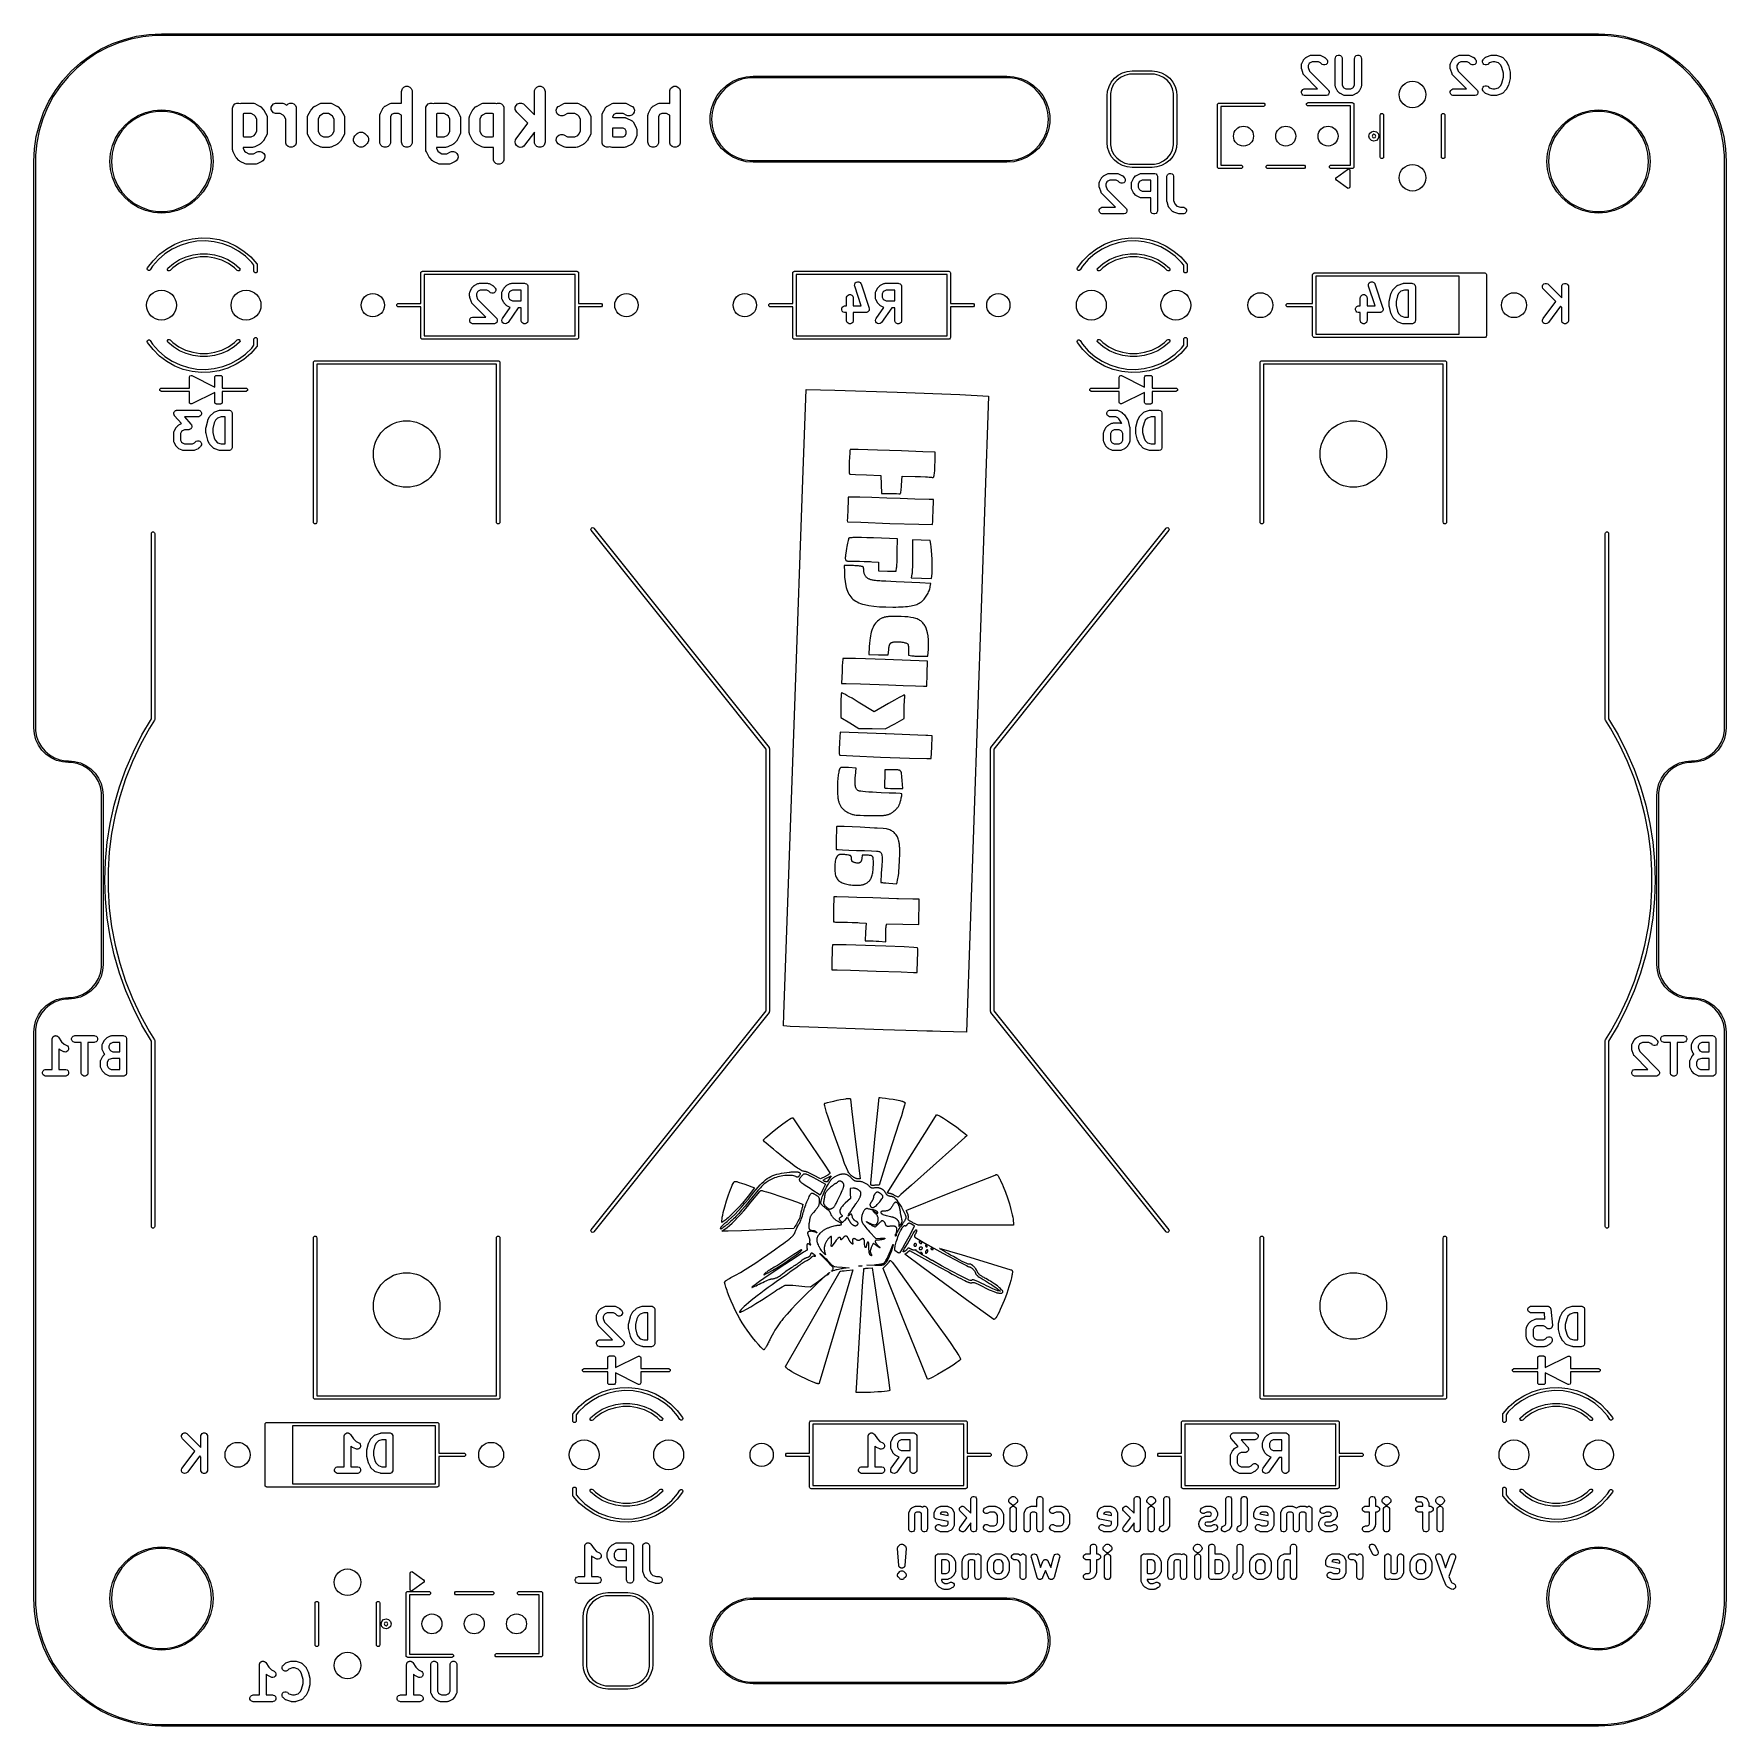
# Model space of a CAD drawing. Extents: x 50.8 to 101.6, y -101.6 to -50.8.
import ezdxf

# ---------------------------------------------------------------- set-up
doc = ezdxf.new("R2010")
doc.units = 0
doc.layers.add('BLACK', color=7, linetype='CONTINUOUS')

msp = doc.modelspace()

# ---------------------------------------------------------------- linework, layer by layer
at = {"layer": 'BLACK', "linetype": 'CONTINUOUS'}
for p, q in [((53.496758, -50.940134), (53.861829, -50.848688)), ((53.861829, -50.848688), (54.234104, -50.793467)), ((54.424055, -50.825), (54.053955, -50.861451)), ((54.234104, -50.793467), (54.61, -50.775)), ((54.61, -50.825), (54.424055, -50.825)), ((54.61, -50.775), (97.79, -50.775)), ((97.79, -50.825), (54.61, -50.825)), ((97.79, -50.775), (98.165896, -50.793467)), ((97.975945, -50.825), (97.79, -50.825)), ((98.346045, -50.861451), (97.975945, -50.825)), ((98.165896, -50.793467), (98.538171, -50.848688)), ((98.538171, -50.848688), (98.903242, -50.940134)), ((52.479388, -51.421314), (52.802194, -51.227832)), ((52.989752, -51.184274), (52.661774, -51.359582)), ((52.802194, -51.227832), (53.142409, -51.066922)), ((53.333334, -51.041958), (52.989752, -51.184274)), ((53.142409, -51.066922), (53.496758, -50.940134)), ((53.689211, -50.934004), (53.333334, -51.041958)), ((54.053955, -50.861451), (53.689211, -50.934004)), ((98.710789, -50.934004), (98.346045, -50.861451)), ((99.066666, -51.041958), (98.710789, -50.934004)), ((98.903242, -50.940134), (99.257591, -51.066922)), ((99.410248, -51.184274), (99.066666, -51.041958)), ((99.257591, -51.066922), (99.597806, -51.227832)), ((99.738226, -51.359582), (99.410248, -51.184274)), ((99.597806, -51.227832), (99.920612, -51.421314)), ((52.065084, -51.802118), (51.802118, -52.065084)), ((51.898245, -51.898245), (52.177102, -51.645505)), ((52.352559, -51.566193), (52.065084, -51.802118)), ((52.177102, -51.645505), (52.479388, -51.421314)), ((52.661774, -51.359582), (52.352559, -51.566193)), ((88.864923, -51.706977), (88.866875, -51.687156)), ((88.864923, -51.803739), (88.864923, -51.706977)), ((88.865911, -51.813772), (88.864923, -51.803739)), ((88.865721, -51.816447), (88.865911, -51.813772)), ((88.86652, -51.819965), (88.865721, -51.816447)), ((88.866875, -51.82356), (88.86652, -51.819965)), ((88.866875, -51.687156), (88.868272, -51.683782)), ((88.867902, -51.82604), (88.866875, -51.82356)), ((88.870137, -51.835868), (88.867902, -51.82604)), ((88.868272, -51.683782), (88.868531, -51.680142)), ((88.868531, -51.680142), (88.875649, -51.66154)), ((88.918518, -51.981011), (88.870137, -51.835868)), ((88.875649, -51.66154), (88.92403, -51.564778)), ((88.92403, -51.564778), (88.929401, -51.556245)), ((88.929401, -51.556245), (88.930427, -51.553769)), ((88.930427, -51.553769), (88.932715, -51.55098)), ((88.932715, -51.55098), (88.93464, -51.547923)), ((88.93464, -51.547923), (88.936668, -51.546164)), ((88.936668, -51.546164), (88.943062, -51.538373)), ((88.943062, -51.538373), (88.991443, -51.489992)), ((88.991443, -51.489992), (88.999234, -51.483598)), ((88.999234, -51.483598), (89.000993, -51.48157)), ((89.000993, -51.48157), (89.00405, -51.479645)), ((89.00405, -51.479645), (89.006839, -51.477357)), ((89.006839, -51.477357), (89.009315, -51.476331)), ((89.009315, -51.476331), (89.017848, -51.47096)), ((89.017848, -51.47096), (89.11461, -51.422579)), ((89.098405, -51.670398), (89.068123, -51.730962)), ((89.068123, -51.730962), (89.068123, -51.787252)), ((89.068123, -51.787252), (89.103705, -51.893999)), ((89.123468, -51.645335), (89.098405, -51.670398)), ((89.11461, -51.422579), (89.133211, -51.415461)), ((89.184032, -51.615053), (89.123468, -51.645335)), ((89.133211, -51.415461), (89.136852, -51.415202)), ((89.136852, -51.415202), (89.140226, -51.413805)), ((89.140226, -51.413805), (89.160047, -51.411853)), ((89.160047, -51.411853), (89.401952, -51.411853)), ((89.377967, -51.615053), (89.184032, -51.615053)), ((89.438531, -51.645335), (89.377967, -51.615053)), ((89.401952, -51.411853), (89.421773, -51.413805)), ((89.421773, -51.413805), (89.425146, -51.415202)), ((89.425146, -51.415202), (89.428787, -51.415461)), ((89.428787, -51.415461), (89.447389, -51.422579)), ((89.475253, -51.682057), (89.438531, -51.645335)), ((89.447389, -51.422579), (89.544151, -51.47096)), ((89.490649, -51.694692), (89.475253, -51.682057)), ((89.527274, -51.709863), (89.490649, -51.694692)), ((89.566916, -51.709863), (89.527274, -51.709863)), ((89.544151, -51.47096), (89.552683, -51.476331)), ((89.552683, -51.476331), (89.55516, -51.477357)), ((89.55516, -51.477357), (89.557948, -51.479645)), ((89.557948, -51.479645), (89.561006, -51.48157)), ((89.561006, -51.48157), (89.562764, -51.483598)), ((89.562764, -51.483598), (89.570556, -51.489992)), ((89.603541, -51.694692), (89.566916, -51.709863)), ((89.570556, -51.489992), (89.618937, -51.538373)), ((89.631572, -51.666661), (89.603541, -51.694692)), ((89.618937, -51.538373), (89.631572, -51.553769)), ((89.631572, -51.553769), (89.646743, -51.590394)), ((89.646743, -51.630036), (89.631572, -51.666661)), ((89.646743, -51.590394), (89.646743, -51.630036)), ((89.880923, -51.513453), (89.882875, -51.493632)), ((89.880923, -52.33593), (89.880923, -51.513453)), ((89.882875, -51.493632), (89.898046, -51.457007)), ((89.898046, -51.457007), (89.926077, -51.428976)), ((89.926077, -51.428976), (89.962702, -51.413805)), ((89.962702, -51.413805), (90.002344, -51.413805)), ((90.002344, -51.413805), (90.038969, -51.428976)), ((90.038969, -51.428976), (90.067, -51.457007)), ((90.067, -51.457007), (90.082171, -51.493632)), ((90.082171, -51.493632), (90.084123, -51.513453)), ((90.084123, -51.513453), (90.084123, -52.311945)), ((90.461495, -51.513453), (90.463447, -51.493632)), ((90.461495, -52.311945), (90.461495, -51.513453)), ((90.463447, -51.493632), (90.478618, -51.457007)), ((90.478618, -51.457007), (90.506649, -51.428976)), ((90.506649, -51.428976), (90.543274, -51.413805)), ((90.543274, -51.413805), (90.582916, -51.413805)), ((90.582916, -51.413805), (90.619541, -51.428976)), ((90.619541, -51.428976), (90.647572, -51.457007)), ((90.647572, -51.457007), (90.662743, -51.493632)), ((90.662743, -51.493632), (90.664695, -51.513453)), ((90.664695, -51.513453), (90.664695, -52.33593)), ((93.334113, -51.706977), (93.336065, -51.687156)), ((93.334113, -51.803739), (93.334113, -51.706977)), ((93.335101, -51.813772), (93.334113, -51.803739)), ((93.334911, -51.816447), (93.335101, -51.813772)), ((93.33571, -51.819965), (93.334911, -51.816447)), ((93.336065, -51.82356), (93.33571, -51.819965)), ((93.336065, -51.687156), (93.337462, -51.683782)), ((93.337092, -51.82604), (93.336065, -51.82356)), ((93.339327, -51.835868), (93.337092, -51.82604)), ((93.337462, -51.683782), (93.337721, -51.680142)), ((93.337721, -51.680142), (93.344839, -51.66154)), ((93.387708, -51.981011), (93.339327, -51.835868)), ((93.344839, -51.66154), (93.39322, -51.564778)), ((93.39322, -51.564778), (93.398591, -51.556245)), ((93.398591, -51.556245), (93.399617, -51.553769)), ((93.399617, -51.553769), (93.401905, -51.55098)), ((93.401905, -51.55098), (93.40383, -51.547923)), ((93.40383, -51.547923), (93.405858, -51.546164)), ((93.405858, -51.546164), (93.412252, -51.538373)), ((93.412252, -51.538373), (93.460633, -51.489992)), ((93.460633, -51.489992), (93.468424, -51.483598)), ((93.468424, -51.483598), (93.470183, -51.48157)), ((93.470183, -51.48157), (93.47324, -51.479645)), ((93.47324, -51.479645), (93.476029, -51.477357)), ((93.476029, -51.477357), (93.478505, -51.476331)), ((93.478505, -51.476331), (93.487038, -51.47096)), ((93.487038, -51.47096), (93.5838, -51.422579)), ((93.567595, -51.670398), (93.537313, -51.730962)), ((93.537313, -51.730962), (93.537313, -51.787252)), ((93.537313, -51.787252), (93.572895, -51.893999)), ((93.592658, -51.645335), (93.567595, -51.670398)), ((93.5838, -51.422579), (93.602401, -51.415461)), ((93.653222, -51.615053), (93.592658, -51.645335)), ((93.602401, -51.415461), (93.606042, -51.415202)), ((93.606042, -51.415202), (93.609416, -51.413805)), ((93.609416, -51.413805), (93.629237, -51.411853)), ((93.629237, -51.411853), (93.871142, -51.411853)), ((93.847157, -51.615053), (93.653222, -51.615053)), ((93.907721, -51.645335), (93.847157, -51.615053)), ((93.871142, -51.411853), (93.890963, -51.413805)), ((93.890963, -51.413805), (93.894336, -51.415202)), ((93.894336, -51.415202), (93.897977, -51.415461)), ((93.897977, -51.415461), (93.916579, -51.422579)), ((93.944443, -51.682057), (93.907721, -51.645335)), ((93.916579, -51.422579), (94.013341, -51.47096)), ((93.959839, -51.694692), (93.944443, -51.682057)), ((93.996464, -51.709863), (93.959839, -51.694692)), ((94.036106, -51.709863), (93.996464, -51.709863)), ((94.013341, -51.47096), (94.021873, -51.476331)), ((94.021873, -51.476331), (94.02435, -51.477357)), ((94.02435, -51.477357), (94.027138, -51.479645)), ((94.027138, -51.479645), (94.030196, -51.48157)), ((94.030196, -51.48157), (94.031954, -51.483598)), ((94.031954, -51.483598), (94.039746, -51.489992)), ((94.072731, -51.694692), (94.036106, -51.709863)), ((94.039746, -51.489992), (94.088127, -51.538373)), ((94.100762, -51.666661), (94.072731, -51.694692)), ((94.088127, -51.538373), (94.100762, -51.553769)), ((94.100762, -51.553769), (94.115933, -51.590394)), ((94.115933, -51.630036), (94.100762, -51.666661)), ((94.115933, -51.590394), (94.115933, -51.630036)), ((94.303684, -51.590394), (94.318855, -51.553769)), ((94.303684, -51.630036), (94.303684, -51.590394)), ((94.318855, -51.666661), (94.303684, -51.630036)), ((94.318855, -51.553769), (94.33149, -51.538373)), ((94.346886, -51.694692), (94.318855, -51.666661)), ((94.33149, -51.538373), (94.379871, -51.489992)), ((94.383511, -51.709863), (94.346886, -51.694692)), ((94.379871, -51.489992), (94.395267, -51.477357)), ((94.423153, -51.709863), (94.383511, -51.709863)), ((94.395267, -51.477357), (94.39864, -51.475959)), ((94.39864, -51.475959), (94.401398, -51.473568)), ((94.401398, -51.473568), (94.419584, -51.465448)), ((94.419584, -51.465448), (94.564727, -51.417067)), ((94.459778, -51.694692), (94.423153, -51.709863)), ((94.475174, -51.682057), (94.459778, -51.694692)), ((94.506595, -51.650635), (94.475174, -51.682057)), ((94.613343, -51.615053), (94.506595, -51.650635)), ((94.564727, -51.417067), (94.574554, -51.414832)), ((94.574554, -51.414832), (94.577035, -51.413805)), ((94.577035, -51.413805), (94.580629, -51.41345)), ((94.580629, -51.41345), (94.584148, -51.412651)), ((94.584148, -51.412651), (94.586822, -51.412841)), ((94.586822, -51.412841), (94.596856, -51.411853)), ((94.596856, -51.411853), (94.693618, -51.411853)), ((94.677131, -51.615053), (94.613343, -51.615053)), ((94.783878, -51.650635), (94.677131, -51.615053)), ((94.693618, -51.411853), (94.703651, -51.412841)), ((94.703651, -51.412841), (94.706326, -51.412651)), ((94.706326, -51.412651), (94.709844, -51.41345)), ((94.709844, -51.41345), (94.713439, -51.413805)), ((94.713439, -51.413805), (94.715919, -51.414832)), ((94.715919, -51.414832), (94.725747, -51.417067)), ((94.725747, -51.417067), (94.87089, -51.465448)), ((94.852022, -51.718779), (94.783878, -51.650635)), ((94.888043, -51.790822), (94.852022, -51.718779)), ((94.87089, -51.465448), (94.889076, -51.473568)), ((94.930685, -51.961388), (94.888043, -51.790822)), ((94.889076, -51.473568), (94.891833, -51.475959)), ((94.891833, -51.475959), (94.895207, -51.477357)), ((94.895207, -51.477357), (94.910603, -51.489992)), ((94.910603, -51.489992), (95.007365, -51.586754)), ((95.007365, -51.586754), (95.013758, -51.594545)), ((95.013758, -51.594545), (95.015787, -51.596304)), ((95.015787, -51.596304), (95.017711, -51.599361)), ((95.017711, -51.599361), (95.02, -51.60215)), ((95.02, -51.60215), (95.021025, -51.604626)), ((95.021025, -51.604626), (95.026397, -51.613159)), ((95.026397, -51.613159), (95.074778, -51.709921)), ((95.074778, -51.709921), (95.075333, -51.711373)), ((95.075333, -51.711373), (95.075769, -51.711961)), ((95.075769, -51.711961), (95.07873, -51.72025)), ((95.07873, -51.72025), (95.081896, -51.728522)), ((95.081896, -51.728522), (95.081948, -51.729255)), ((95.081948, -51.729255), (95.08247, -51.730716)), ((95.08247, -51.730716), (95.130851, -51.92424)), ((100.047441, -51.566193), (99.738226, -51.359582)), ((99.920612, -51.421314), (100.222898, -51.645505)), ((100.334916, -51.802118), (100.047441, -51.566193)), ((100.222898, -51.645505), (100.501755, -51.898245)), ((100.597882, -52.065084), (100.334916, -51.802118)), ((51.566193, -52.352559), (51.359582, -52.661774)), ((51.421314, -52.479388), (51.645505, -52.177102)), ((51.802118, -52.065084), (51.566193, -52.352559)), ((51.645505, -52.177102), (51.898245, -51.898245)), ((61.852837, -52.416324), (61.896636, -52.372525)), ((61.896636, -52.372525), (61.953862, -52.348821)), ((61.953862, -52.348821), (62.015804, -52.348821)), ((62.015804, -52.348821), (62.07303, -52.372525)), ((62.07303, -52.372525), (62.116829, -52.416324)), ((65.844265, -52.416324), (65.888064, -52.372525)), ((65.888064, -52.372525), (65.94529, -52.348821)), ((65.94529, -52.348821), (66.007232, -52.348821)), ((66.007232, -52.348821), (66.064458, -52.372525)), ((66.064458, -52.372525), (66.108257, -52.416324)), ((69.908265, -52.416324), (69.952064, -52.372525)), ((69.952064, -52.372525), (70.00929, -52.348821)), ((70.00929, -52.348821), (70.071232, -52.348821)), ((70.071232, -52.348821), (70.128458, -52.372525)), ((70.128458, -52.372525), (70.172257, -52.416324)), ((71.437238, -52.46292), (71.594595, -52.318063)), ((71.706716, -52.294156), (71.543894, -52.420884)), ((71.594595, -52.318063), (71.773648, -52.201081)), ((71.888175, -52.195955), (71.706716, -52.294156)), ((71.773648, -52.201081), (71.969514, -52.115167)), ((72.083323, -52.12896), (71.888175, -52.195955)), ((71.969514, -52.115167), (72.17685, -52.062662)), ((72.286836, -52.095), (72.083323, -52.12896)), ((72.17685, -52.062662), (72.39, -52.045)), ((72.39, -52.095), (72.286836, -52.095)), ((72.39, -52.045), (80.01, -52.045)), ((80.01, -52.095), (72.39, -52.095)), ((80.01, -52.045), (80.22315, -52.062662)), ((80.113164, -52.095), (80.01, -52.095)), ((80.316677, -52.12896), (80.113164, -52.095)), ((80.22315, -52.062662), (80.430486, -52.115167)), ((80.511825, -52.195955), (80.316677, -52.12896)), ((80.430486, -52.115167), (80.626352, -52.201081)), ((80.693284, -52.294156), (80.511825, -52.195955)), ((80.626352, -52.201081), (80.805405, -52.318063)), ((80.856106, -52.420884), (80.693284, -52.294156)), ((80.805405, -52.318063), (80.962762, -52.46292)), ((83.038411, -52.493682), (83.08109, -52.352987)), ((83.08109, -52.352987), (83.150398, -52.223322)), ((83.150398, -52.223322), (83.24367, -52.10967)), ((83.220147, -52.291991), (83.156594, -52.42396)), ((83.311472, -52.177472), (83.220147, -52.291991)), ((83.24367, -52.10967), (83.357322, -52.016398)), ((83.425991, -52.086147), (83.311472, -52.177472)), ((83.357322, -52.016398), (83.486987, -51.94709)), ((83.55796, -52.022594), (83.425991, -52.086147)), ((83.486987, -51.94709), (83.627682, -51.904411)), ((83.700763, -51.99), (83.55796, -52.022594)), ((83.627682, -51.904411), (83.774, -51.89)), ((83.774, -51.99), (83.700763, -51.99)), ((83.774, -51.89), (84.374, -51.89)), ((84.374, -51.99), (83.774, -51.99)), ((84.374, -51.89), (84.520318, -51.904411)), ((84.447237, -51.99), (84.374, -51.99)), ((84.59004, -52.022594), (84.447237, -51.99)), ((84.520318, -51.904411), (84.661013, -51.94709)), ((84.722009, -52.086147), (84.59004, -52.022594)), ((84.661013, -51.94709), (84.790678, -52.016398)), ((84.836528, -52.177472), (84.722009, -52.086147)), ((84.790678, -52.016398), (84.90433, -52.10967)), ((84.927853, -52.291991), (84.836528, -52.177472)), ((84.90433, -52.10967), (84.997602, -52.223322)), ((84.991406, -52.42396), (84.927853, -52.291991)), ((84.997602, -52.223322), (85.06691, -52.352987)), ((85.06691, -52.352987), (85.109589, -52.493682)), ((88.926638, -51.999197), (88.918518, -51.981011)), ((88.929029, -52.001954), (88.926638, -51.999197)), ((88.930427, -52.005328), (88.929029, -52.001954)), ((88.943062, -52.020724), (88.930427, -52.005328)), ((89.350192, -52.427853), (88.943062, -52.020724)), ((89.103705, -51.893999), (89.667318, -52.457611)), ((89.882875, -52.355751), (89.880923, -52.33593)), ((89.884272, -52.359124), (89.882875, -52.355751)), ((89.884531, -52.362765), (89.884272, -52.359124)), ((89.891649, -52.381367), (89.884531, -52.362765)), ((90.084123, -52.311945), (90.114405, -52.372509)), ((90.114405, -52.372509), (90.139468, -52.397572)), ((90.406149, -52.397572), (90.431213, -52.372509)), ((90.431213, -52.372509), (90.461495, -52.311945)), ((90.661087, -52.362766), (90.653969, -52.381367)), ((90.661345, -52.359124), (90.661087, -52.362766)), ((90.662743, -52.355751), (90.661345, -52.359124)), ((90.664695, -52.33593), (90.662743, -52.355751)), ((93.395828, -51.999197), (93.387708, -51.981011)), ((93.398219, -52.001954), (93.395828, -51.999197)), ((93.399617, -52.005328), (93.398219, -52.001954)), ((93.412252, -52.020724), (93.399617, -52.005328)), ((93.819382, -52.427853), (93.412252, -52.020724)), ((93.572895, -51.893999), (94.136508, -52.457611)), ((94.318855, -52.376246), (94.346886, -52.348215)), ((94.346886, -52.348215), (94.383511, -52.333044)), ((94.383511, -52.333044), (94.423153, -52.333044)), ((94.423153, -52.333044), (94.459778, -52.348215)), ((94.459778, -52.348215), (94.475174, -52.36085)), ((94.475174, -52.36085), (94.506595, -52.392271)), ((94.783878, -52.392271), (94.852022, -52.324128)), ((94.852022, -52.324128), (94.888043, -52.252085)), ((94.888043, -52.252085), (94.930685, -52.081519)), ((94.930685, -52.081519), (94.930685, -51.961388)), ((95.074778, -52.332986), (95.026397, -52.429748)), ((95.075333, -52.331533), (95.074778, -52.332986)), ((95.075769, -52.330946), (95.075333, -52.331533)), ((95.07873, -52.322656), (95.075769, -52.330946)), ((95.081896, -52.314385), (95.07873, -52.322656)), ((95.081948, -52.313651), (95.081896, -52.314385)), ((95.08247, -52.312191), (95.081948, -52.313651)), ((95.130851, -52.118667), (95.08247, -52.312191)), ((95.130851, -51.92424), (95.131359, -51.927675)), ((95.131359, -52.115231), (95.130851, -52.118667)), ((95.131359, -51.927675), (95.131933, -51.929061)), ((95.131933, -52.113846), (95.131359, -52.115231)), ((95.131933, -51.929061), (95.132668, -51.936528)), ((95.132668, -52.106378), (95.131933, -52.113846)), ((95.132668, -51.936528), (95.133765, -51.943943)), ((95.133765, -52.098964), (95.132668, -52.106378)), ((95.133765, -51.943943), (95.133544, -51.945424)), ((95.133544, -51.945424), (95.133885, -51.948882)), ((95.133885, -52.094025), (95.133544, -52.097482)), ((95.133544, -52.097482), (95.133765, -52.098964)), ((95.133885, -51.948882), (95.133885, -52.094025)), ((100.501755, -51.898245), (100.754495, -52.177102)), ((100.833807, -52.352559), (100.597882, -52.065084)), ((100.754495, -52.177102), (100.978686, -52.479388)), ((101.040418, -52.661774), (100.833807, -52.352559)), ((51.066922, -53.142409), (51.227832, -52.802194)), ((51.359582, -52.661774), (51.184274, -52.989752)), ((51.227832, -52.802194), (51.421314, -52.479388)), ((56.772838, -52.924324), (56.816637, -52.880525)), ((56.816637, -52.880525), (56.873863, -52.856821)), ((56.873863, -52.856821), (56.935805, -52.856821)), ((56.935805, -52.856821), (56.974415, -52.872813)), ((56.974415, -52.872813), (56.978981, -52.870531)), ((56.978981, -52.870531), (57.008046, -52.859408)), ((57.008046, -52.859408), (57.013735, -52.859003)), ((57.013735, -52.859003), (57.019005, -52.856821)), ((57.019005, -52.856821), (57.049976, -52.853771)), ((57.049976, -52.853771), (57.340262, -52.853771)), ((57.340262, -52.853771), (57.371233, -52.856821)), ((57.371233, -52.856821), (57.376502, -52.859003)), ((57.376502, -52.859003), (57.382191, -52.859408)), ((57.382191, -52.859408), (57.411257, -52.87053)), ((57.411257, -52.87053), (57.5564, -52.943102)), ((57.933981, -52.924324), (57.97778, -52.880525)), ((57.97778, -52.880525), (58.035006, -52.856821)), ((58.035006, -52.856821), (58.065977, -52.853771)), ((58.065977, -52.853771), (58.21112, -52.853771)), ((58.21112, -52.853771), (58.242091, -52.856821)), ((58.242091, -52.856821), (58.24736, -52.859003)), ((58.24736, -52.859003), (58.253049, -52.859408)), ((58.253049, -52.859408), (58.282115, -52.87053)), ((58.282115, -52.87053), (58.376173, -52.917559)), ((58.376173, -52.917559), (58.413208, -52.880525)), ((58.413208, -52.880525), (58.470434, -52.856821)), ((58.470434, -52.856821), (58.532376, -52.856821)), ((58.532376, -52.856821), (58.589602, -52.880525)), ((58.589602, -52.880525), (58.633401, -52.924324)), ((59.228696, -52.943101), (59.37384, -52.87053)), ((59.37384, -52.87053), (59.402905, -52.859408)), ((59.402905, -52.859408), (59.408593, -52.859003)), ((59.408593, -52.859003), (59.413863, -52.856821)), ((59.413863, -52.856821), (59.444834, -52.853771)), ((59.444834, -52.853771), (59.662548, -52.853771)), ((59.662548, -52.853771), (59.693519, -52.856821)), ((59.693519, -52.856821), (59.698788, -52.859003)), ((59.698788, -52.859003), (59.704477, -52.859408)), ((59.704477, -52.859408), (59.733543, -52.87053)), ((59.733543, -52.87053), (59.878686, -52.943102)), ((61.333267, -52.943101), (61.478411, -52.87053)), ((61.478411, -52.87053), (61.507476, -52.859408)), ((61.507476, -52.859408), (61.513164, -52.859003)), ((61.513164, -52.859003), (61.518434, -52.856821)), ((61.518434, -52.856821), (61.549405, -52.853771)), ((61.549405, -52.853771), (61.767119, -52.853771)), ((61.767119, -52.853771), (61.79809, -52.856821)), ((61.79809, -52.856821), (61.803359, -52.859003)), ((61.803359, -52.859003), (61.809048, -52.859408)), ((61.809048, -52.859408), (61.826083, -52.865926)), ((61.826083, -52.504521), (61.829133, -52.47355)), ((61.826083, -52.865926), (61.826083, -52.504521)), ((61.829133, -52.47355), (61.852837, -52.416324)), ((62.116829, -52.416324), (62.140533, -52.47355)), ((62.140533, -52.47355), (62.143583, -52.504521)), ((62.143583, -52.504521), (62.143583, -54.028521)), ((62.578552, -52.924324), (62.622351, -52.880525)), ((62.622351, -52.880525), (62.679577, -52.856821)), ((62.679577, -52.856821), (62.741519, -52.856821)), ((62.741519, -52.856821), (62.780129, -52.872813)), ((62.780129, -52.872813), (62.784695, -52.870531)), ((62.784695, -52.870531), (62.81376, -52.859408)), ((62.81376, -52.859408), (62.819449, -52.859003)), ((62.819449, -52.859003), (62.824719, -52.856821)), ((62.824719, -52.856821), (62.85569, -52.853771)), ((62.85569, -52.853771), (63.145976, -52.853771)), ((63.145976, -52.853771), (63.176947, -52.856821)), ((63.176947, -52.856821), (63.182216, -52.859003)), ((63.182216, -52.859003), (63.187905, -52.859408)), ((63.187905, -52.859408), (63.216971, -52.87053)), ((63.216971, -52.87053), (63.362114, -52.943102)), ((64.090981, -52.943101), (64.236125, -52.87053)), ((64.236125, -52.87053), (64.26519, -52.859408)), ((64.26519, -52.859408), (64.270878, -52.859003)), ((64.270878, -52.859003), (64.276148, -52.856821)), ((64.276148, -52.856821), (64.307119, -52.853771)), ((64.307119, -52.853771), (64.597405, -52.853771)), ((64.597405, -52.853771), (64.628376, -52.856821)), ((64.628376, -52.856821), (64.633645, -52.859003)), ((64.633645, -52.859003), (64.639335, -52.859408)), ((64.639335, -52.859408), (64.6684, -52.870531)), ((64.6684, -52.870531), (64.672965, -52.872813)), ((64.672965, -52.872813), (64.711576, -52.856821)), ((64.711576, -52.856821), (64.773518, -52.856821)), ((64.773518, -52.856821), (64.830744, -52.880525)), ((64.830744, -52.880525), (64.874543, -52.924324)), ((65.263694, -52.924324), (65.307493, -52.880525)), ((65.307493, -52.880525), (65.364719, -52.856821)), ((65.364719, -52.856821), (65.426661, -52.856821)), ((65.426661, -52.856821), (65.483887, -52.880525)), ((65.483887, -52.880525), (65.507943, -52.900268)), ((65.817511, -52.504521), (65.820561, -52.47355)), ((65.817511, -53.209836), (65.817511, -52.504521)), ((65.820561, -52.47355), (65.844265, -52.416324)), ((66.108257, -52.416324), (66.131961, -52.47355)), ((66.131961, -52.47355), (66.135011, -52.504521)), ((66.135011, -52.504521), (66.135011, -54.028521)), ((66.55841, -52.943102), (66.703552, -52.870531)), ((66.703552, -52.870531), (66.732617, -52.859408)), ((66.732617, -52.859408), (66.738306, -52.859003)), ((66.738306, -52.859003), (66.743576, -52.856821)), ((66.743576, -52.856821), (66.774547, -52.853771)), ((66.774547, -52.853771), (67.064833, -52.853771)), ((67.064833, -52.853771), (67.095804, -52.856821)), ((67.095804, -52.856821), (67.101073, -52.859003)), ((67.101073, -52.859003), (67.106762, -52.859408)), ((67.106762, -52.859408), (67.135828, -52.87053)), ((67.135828, -52.87053), (67.280971, -52.943102)), ((68.009838, -52.943101), (68.154982, -52.87053)), ((68.154982, -52.87053), (68.184047, -52.859408)), ((68.184047, -52.859408), (68.189735, -52.859003)), ((68.189735, -52.859003), (68.195005, -52.856821)), ((68.195005, -52.856821), (68.225976, -52.853771)), ((68.225976, -52.853771), (68.516262, -52.853771)), ((68.516262, -52.853771), (68.547233, -52.856821)), ((68.547233, -52.856821), (68.552502, -52.859003)), ((68.552502, -52.859003), (68.558192, -52.859408)), ((68.558192, -52.859408), (68.587257, -52.870531)), ((68.587257, -52.870531), (68.732399, -52.943102)), ((69.388695, -52.943101), (69.533839, -52.87053)), ((69.533839, -52.87053), (69.562904, -52.859408)), ((69.562904, -52.859408), (69.568592, -52.859003)), ((69.568592, -52.859003), (69.573862, -52.856821)), ((69.573862, -52.856821), (69.604833, -52.853771)), ((69.604833, -52.853771), (69.822547, -52.853771)), ((69.822547, -52.853771), (69.853518, -52.856821)), ((69.853518, -52.856821), (69.858787, -52.859003)), ((69.858787, -52.859003), (69.864476, -52.859408)), ((69.864476, -52.859408), (69.881511, -52.865926)), ((69.881511, -52.504521), (69.884561, -52.47355)), ((69.881511, -52.865926), (69.881511, -52.504521)), ((69.884561, -52.47355), (69.908265, -52.416324)), ((70.172257, -52.416324), (70.195961, -52.47355)), ((70.195961, -52.47355), (70.199011, -52.504521)), ((70.199011, -52.504521), (70.199011, -54.028521)), ((71.134627, -53.022096), (71.204074, -52.819804)), ((71.204074, -52.819804), (71.305869, -52.631702)), ((71.291302, -52.745415), (71.208422, -52.934364)), ((71.404153, -52.572684), (71.291302, -52.745415)), ((71.305869, -52.631702), (71.437238, -52.46292)), ((71.543894, -52.420884), (71.404153, -52.572684)), ((80.995847, -52.572684), (80.856106, -52.420884)), ((80.962762, -52.46292), (81.094131, -52.631702)), ((81.108698, -52.745415), (80.995847, -52.572684)), ((81.094131, -52.631702), (81.195926, -52.819804)), ((81.191578, -52.934364), (81.108698, -52.745415)), ((81.195926, -52.819804), (81.265373, -53.022096)), ((83.024, -52.64), (83.038411, -52.493682)), ((83.024, -54.04), (83.024, -52.64)), ((83.156594, -52.42396), (83.124, -52.566763)), ((83.124, -52.566763), (83.124, -52.64)), ((83.124, -52.64), (83.124, -54.04)), ((85.024, -52.566763), (84.991406, -52.42396)), ((85.024, -52.64), (85.024, -52.566763)), ((85.024, -54.04), (85.024, -52.64)), ((85.109589, -52.493682), (85.124, -52.64)), ((85.124, -52.64), (85.124, -54.04)), ((86.345806, -52.886366), (86.372866, -52.859306)), ((86.372866, -52.859306), (86.392, -52.8555)), ((86.392, -52.8555), (87.722, -52.8555)), ((87.722, -52.8555), (87.741134, -52.859306)), ((87.741134, -52.859306), (87.768194, -52.886366)), ((88.866875, -52.509632), (88.882046, -52.473007)), ((88.866875, -52.549274), (88.866875, -52.509632)), ((88.882046, -52.585899), (88.866875, -52.549274)), ((88.882046, -52.473007), (88.910077, -52.444976)), ((88.910077, -52.61393), (88.882046, -52.585899)), ((88.910077, -52.444976), (88.946702, -52.429805)), ((88.946702, -52.629101), (88.910077, -52.61393)), ((88.946702, -52.429805), (88.966523, -52.427853)), ((88.966523, -52.631053), (88.946702, -52.629101)), ((88.966523, -52.427853), (89.350192, -52.427853)), ((89.595476, -52.631053), (88.966523, -52.631053)), ((89.015806, -52.871366), (89.042866, -52.844306)), ((89.015806, -52.909634), (89.015806, -52.871366)), ((89.042866, -52.844306), (89.062, -52.8405)), ((89.062, -52.8405), (90.392, -52.8405)), ((89.615297, -52.629101), (89.595476, -52.631053)), ((89.651922, -52.61393), (89.615297, -52.629101)), ((89.679953, -52.585899), (89.651922, -52.61393)), ((89.667318, -52.457611), (89.679953, -52.473007)), ((89.679953, -52.473007), (89.695124, -52.509632)), ((89.695124, -52.549274), (89.679953, -52.585899)), ((89.695124, -52.509632), (89.695124, -52.549274)), ((89.94003, -52.478129), (89.891649, -52.381367)), ((89.945401, -52.486661), (89.94003, -52.478129)), ((89.946427, -52.489138), (89.945401, -52.486661)), ((89.948715, -52.491926), (89.946427, -52.489138)), ((89.95064, -52.494984), (89.948715, -52.491926)), ((89.952668, -52.496742), (89.95064, -52.494984)), ((89.959062, -52.504534), (89.952668, -52.496742)), ((90.007443, -52.552915), (89.959062, -52.504534)), ((90.015233, -52.559308), (90.007443, -52.552915)), ((90.016993, -52.561337), (90.015233, -52.559308)), ((90.02005, -52.563261), (90.016993, -52.561337)), ((90.022839, -52.56555), (90.02005, -52.563261)), ((90.025316, -52.566576), (90.022839, -52.56555)), ((90.033849, -52.571947), (90.025316, -52.566576)), ((90.130611, -52.620327), (90.033849, -52.571947)), ((90.149213, -52.627445), (90.130611, -52.620327)), ((90.139468, -52.397572), (90.200031, -52.427853)), ((90.152852, -52.627703), (90.149213, -52.627445)), ((90.156226, -52.629101), (90.152852, -52.627703)), ((90.176047, -52.631053), (90.156226, -52.629101)), ((90.369571, -52.631053), (90.176047, -52.631053)), ((90.200031, -52.427853), (90.345587, -52.427853)), ((90.345587, -52.427853), (90.406149, -52.397572)), ((90.389392, -52.629101), (90.369571, -52.631053)), ((90.392765, -52.627703), (90.389392, -52.629101)), ((90.392, -52.8405), (90.411134, -52.844306)), ((90.396406, -52.627445), (90.392765, -52.627703)), ((90.415007, -52.620327), (90.396406, -52.627445)), ((90.411134, -52.844306), (90.438194, -52.871366)), ((90.511769, -52.571947), (90.415007, -52.620327)), ((90.438194, -52.871366), (90.442, -52.8905)), ((90.520301, -52.566576), (90.511769, -52.571947)), ((90.522779, -52.56555), (90.520301, -52.566576)), ((90.525567, -52.563261), (90.522779, -52.56555)), ((90.528625, -52.561337), (90.525567, -52.563261)), ((90.530384, -52.559308), (90.528625, -52.561337)), ((90.538175, -52.552915), (90.530384, -52.559308)), ((90.586556, -52.504534), (90.538175, -52.552915)), ((90.592949, -52.496742), (90.586556, -52.504534)), ((90.594978, -52.494984), (90.592949, -52.496742)), ((90.596902, -52.491926), (90.594978, -52.494984)), ((90.599191, -52.489138), (90.596902, -52.491926)), ((90.600216, -52.486661), (90.599191, -52.489138)), ((90.605588, -52.478129), (90.600216, -52.486661)), ((90.653969, -52.381367), (90.605588, -52.478129)), ((93.336065, -52.509632), (93.351236, -52.473007)), ((93.336065, -52.549274), (93.336065, -52.509632)), ((93.351236, -52.585899), (93.336065, -52.549274)), ((93.351236, -52.473007), (93.379267, -52.444976)), ((93.379267, -52.61393), (93.351236, -52.585899)), ((93.379267, -52.444976), (93.415892, -52.429805)), ((93.415892, -52.629101), (93.379267, -52.61393)), ((93.415892, -52.429805), (93.435713, -52.427853)), ((93.435713, -52.631053), (93.415892, -52.629101)), ((93.435713, -52.427853), (93.819382, -52.427853)), ((94.064666, -52.631053), (93.435713, -52.631053)), ((94.084487, -52.629101), (94.064666, -52.631053)), ((94.121112, -52.61393), (94.084487, -52.629101)), ((94.149143, -52.585899), (94.121112, -52.61393)), ((94.136508, -52.457611), (94.149143, -52.473007)), ((94.149143, -52.473007), (94.164314, -52.509632)), ((94.164314, -52.549274), (94.149143, -52.585899)), ((94.164314, -52.509632), (94.164314, -52.549274)), ((94.303684, -52.412871), (94.318855, -52.376246)), ((94.303684, -52.452513), (94.303684, -52.412871)), ((94.318855, -52.489138), (94.303684, -52.452513)), ((94.33149, -52.504534), (94.318855, -52.489138)), ((94.379871, -52.552915), (94.33149, -52.504534)), ((94.395267, -52.56555), (94.379871, -52.552915)), ((94.398638, -52.566946), (94.395267, -52.56555)), ((94.401398, -52.56934), (94.398638, -52.566946)), ((94.419585, -52.577459), (94.401398, -52.56934)), ((94.564728, -52.625839), (94.419585, -52.577459)), ((94.506595, -52.392271), (94.613342, -52.427853)), ((94.574553, -52.628073), (94.564728, -52.625839)), ((94.577035, -52.629101), (94.574553, -52.628073)), ((94.580631, -52.629455), (94.577035, -52.629101)), ((94.584149, -52.630255), (94.580631, -52.629455)), ((94.586823, -52.630064), (94.584149, -52.630255)), ((94.596856, -52.631053), (94.586823, -52.630064)), ((94.693618, -52.631053), (94.596856, -52.631053)), ((94.613342, -52.427853), (94.677132, -52.427853)), ((94.677132, -52.427853), (94.783878, -52.392271)), ((94.70365, -52.630064), (94.693618, -52.631053)), ((94.706325, -52.630255), (94.70365, -52.630064)), ((94.709842, -52.629455), (94.706325, -52.630255)), ((94.713439, -52.629101), (94.709842, -52.629455)), ((94.71592, -52.628073), (94.713439, -52.629101)), ((94.725746, -52.625839), (94.71592, -52.628073)), ((94.870889, -52.577459), (94.725746, -52.625839)), ((94.889076, -52.56934), (94.870889, -52.577459)), ((94.891835, -52.566946), (94.889076, -52.56934)), ((94.895207, -52.56555), (94.891835, -52.566946)), ((94.910603, -52.552915), (94.895207, -52.56555)), ((95.007365, -52.456153), (94.910603, -52.552915)), ((95.013758, -52.448361), (95.007365, -52.456153)), ((95.015787, -52.446603), (95.013758, -52.448361)), ((95.017711, -52.443545), (95.015787, -52.446603)), ((95.02, -52.440757), (95.017711, -52.443545)), ((95.021025, -52.43828), (95.02, -52.440757)), ((95.026397, -52.429748), (95.021025, -52.43828)), ((100.978686, -52.479388), (101.172168, -52.802194)), ((101.215726, -52.989752), (101.040418, -52.661774)), ((101.172168, -52.802194), (101.333078, -53.142409)), ((51.041958, -53.333334), (50.934004, -53.689211)), ((50.940134, -53.496758), (51.066922, -53.142409)), ((51.184274, -52.989752), (51.041958, -53.333334)), ((53.514692, -53.514692), (53.699521, -53.356833)), ((53.787315, -53.350787), (53.591276, -53.50337)), ((53.699521, -53.356833), (53.906769, -53.229831)), ((54.005795, -53.232551), (53.787315, -53.350787)), ((53.906769, -53.229831), (54.131333, -53.136813)), ((54.240756, -53.151889), (54.005795, -53.232551)), ((54.131333, -53.136813), (54.367683, -53.080071)), ((54.485789, -53.111), (54.240756, -53.151889)), ((54.367683, -53.080071), (54.61, -53.061)), ((54.734211, -53.111), (54.485789, -53.111)), ((54.61, -53.061), (54.852317, -53.080071)), ((54.979244, -53.151889), (54.734211, -53.111)), ((54.852317, -53.080071), (55.088667, -53.136813)), ((55.214205, -53.232551), (54.979244, -53.151889)), ((55.088667, -53.136813), (55.313231, -53.229831)), ((55.432685, -53.350787), (55.214205, -53.232551)), ((55.313231, -53.229831), (55.520479, -53.356833)), ((55.628724, -53.50337), (55.432685, -53.350787)), ((55.520479, -53.356833), (55.705308, -53.514692)), ((56.746084, -53.012521), (56.749134, -52.98155)), ((56.746084, -54.246235), (56.746084, -53.012521)), ((56.749134, -52.98155), (56.772838, -52.924324)), ((57.087451, -53.171271), (57.063584, -53.183204)), ((57.063584, -53.183204), (57.063584, -53.857837)), ((57.302785, -53.171271), (57.087451, -53.171271)), ((57.391368, -53.215561), (57.302785, -53.171271)), ((57.427506, -53.251701), (57.391368, -53.215561)), ((57.471798, -53.340283), (57.427506, -53.251701)), ((57.471798, -53.700758), (57.471798, -53.340283)), ((57.5564, -52.943102), (57.569725, -52.951489)), ((57.569725, -52.951489), (57.573603, -52.953096)), ((57.573603, -52.953096), (57.577965, -52.956676)), ((57.577965, -52.956676), (57.582737, -52.95968)), ((57.582737, -52.95968), (57.585484, -52.962847)), ((57.585484, -52.962847), (57.597659, -52.97284)), ((57.597659, -52.97284), (57.67023, -53.045412)), ((57.67023, -53.045412), (57.680219, -53.057584)), ((57.680219, -53.057584), (57.683387, -53.060331)), ((57.683387, -53.060331), (57.686392, -53.065104)), ((57.686392, -53.065104), (57.689973, -53.069468)), ((57.689973, -53.069468), (57.691578, -53.073343)), ((57.691578, -53.073343), (57.699966, -53.086668)), ((57.699966, -53.086668), (57.772538, -53.231811)), ((57.772538, -53.231811), (57.783661, -53.260877)), ((57.783661, -53.260877), (57.784065, -53.266566)), ((57.784065, -53.266566), (57.786248, -53.271836)), ((57.786248, -53.271836), (57.789298, -53.302807)), ((57.789298, -53.302807), (57.789298, -53.738235)), ((57.910277, -52.98155), (57.933981, -52.924324)), ((57.910277, -53.043492), (57.910277, -52.98155)), ((57.933981, -53.100718), (57.910277, -53.043492)), ((57.97778, -53.144517), (57.933981, -53.100718)), ((58.035006, -53.168221), (57.97778, -53.144517)), ((58.065977, -53.171271), (58.035006, -53.168221)), ((58.173643, -53.171271), (58.065977, -53.171271)), ((58.262226, -53.215561), (58.173643, -53.171271)), ((58.298363, -53.2517), (58.262226, -53.215561)), ((58.342655, -53.340282), (58.298363, -53.2517)), ((58.342655, -54.028521), (58.342655, -53.340282)), ((58.633401, -52.924324), (58.657105, -52.98155)), ((58.657105, -52.98155), (58.660155, -53.012521)), ((58.660155, -53.012521), (58.660155, -54.028521)), ((58.995798, -53.302807), (58.998848, -53.271836)), ((58.995798, -53.738235), (58.995798, -53.302807)), ((58.998848, -53.271836), (59.00103, -53.266566)), ((59.00103, -53.266566), (59.001435, -53.260877)), ((59.001435, -53.260877), (59.012558, -53.231811)), ((59.012558, -53.231811), (59.08513, -53.086668)), ((59.08513, -53.086668), (59.093517, -53.073343)), ((59.093517, -53.073343), (59.095123, -53.069468)), ((59.095123, -53.069468), (59.098703, -53.065104)), ((59.098703, -53.065104), (59.101709, -53.060331)), ((59.101709, -53.060331), (59.104876, -53.057584)), ((59.104876, -53.057584), (59.114866, -53.045412)), ((59.114866, -53.045412), (59.187437, -52.972839)), ((59.187437, -52.972839), (59.199612, -52.962847)), ((59.199612, -52.962847), (59.202359, -52.95968)), ((59.202359, -52.95968), (59.207133, -52.956674)), ((59.207133, -52.956674), (59.211494, -52.953096)), ((59.211494, -52.953096), (59.215366, -52.951492)), ((59.215366, -52.951492), (59.228696, -52.943101)), ((59.35759, -53.251699), (59.313298, -53.340283)), ((59.313298, -53.340283), (59.313298, -53.700758)), ((59.393726, -53.215562), (59.35759, -53.251699)), ((59.482309, -53.171271), (59.393726, -53.215562)), ((59.625071, -53.171271), (59.482309, -53.171271)), ((59.713654, -53.215561), (59.625071, -53.171271)), ((59.749792, -53.251701), (59.713654, -53.215561)), ((59.794084, -53.340283), (59.749792, -53.251701)), ((59.794084, -53.700758), (59.794084, -53.340283)), ((59.878686, -52.943102), (59.892011, -52.951489)), ((59.892011, -52.951489), (59.895889, -52.953096)), ((59.895889, -52.953096), (59.900251, -52.956676)), ((59.900251, -52.956676), (59.905023, -52.95968)), ((59.905023, -52.95968), (59.90777, -52.962847)), ((59.90777, -52.962847), (59.919945, -52.97284)), ((59.919945, -52.97284), (59.992516, -53.045412)), ((59.992516, -53.045412), (60.002505, -53.057584)), ((60.002505, -53.057584), (60.005673, -53.060331)), ((60.005673, -53.060331), (60.008678, -53.065104)), ((60.008678, -53.065104), (60.012259, -53.069468)), ((60.012259, -53.069468), (60.013864, -53.073343)), ((60.013864, -53.073343), (60.022252, -53.086668)), ((60.022252, -53.086668), (60.094824, -53.231811)), ((60.094824, -53.231811), (60.105947, -53.260877)), ((60.105947, -53.260877), (60.106351, -53.266566)), ((60.106351, -53.266566), (60.108534, -53.271836)), ((60.108534, -53.271836), (60.111584, -53.302807)), ((60.111584, -53.302807), (60.111584, -53.738235)), ((61.172941, -53.230235), (61.175991, -53.199264)), ((61.172941, -54.028521), (61.172941, -53.230235)), ((61.175991, -53.199264), (61.178173, -53.193994)), ((61.178173, -53.193994), (61.178578, -53.188306)), ((61.178578, -53.188306), (61.1897, -53.15924)), ((61.1897, -53.15924), (61.262272, -53.014097)), ((61.262272, -53.014097), (61.26553, -53.00892)), ((61.26553, -53.00892), (61.266346, -53.006474)), ((61.266346, -53.006474), (61.268987, -53.003428)), ((61.268987, -53.003428), (61.27885, -52.98776)), ((61.27885, -52.98776), (61.293887, -52.974717)), ((61.293887, -52.974717), (61.30693, -52.95968)), ((61.30693, -52.95968), (61.3226, -52.949815)), ((61.3226, -52.949815), (61.325644, -52.947176)), ((61.325644, -52.947176), (61.328087, -52.946361)), ((61.328087, -52.946361), (61.333267, -52.943101)), ((61.522587, -53.203417), (61.490441, -53.267711)), ((61.490441, -53.267711), (61.490441, -54.028521)), ((61.58688, -53.171271), (61.522587, -53.203417)), ((61.729642, -53.171271), (61.58688, -53.171271)), ((61.818225, -53.215561), (61.729642, -53.171271)), ((61.826083, -53.223419), (61.818225, -53.215561)), ((61.826083, -54.028521), (61.826083, -53.223419)), ((62.551798, -53.012521), (62.554848, -52.98155)), ((62.551798, -54.246235), (62.551798, -53.012521)), ((62.554848, -52.98155), (62.578552, -52.924324)), ((62.893165, -53.171271), (62.869298, -53.183204)), ((62.869298, -53.183204), (62.869298, -53.857837)), ((63.108499, -53.171271), (62.893165, -53.171271)), ((63.197082, -53.215561), (63.108499, -53.171271)), ((63.23322, -53.251701), (63.197082, -53.215561)), ((63.277512, -53.340283), (63.23322, -53.251701)), ((63.277512, -53.700758), (63.277512, -53.340283)), ((63.362114, -52.943102), (63.375439, -52.951489)), ((63.375439, -52.951489), (63.379317, -52.953096)), ((63.379317, -52.953096), (63.383679, -52.956676)), ((63.383679, -52.956676), (63.388451, -52.95968)), ((63.388451, -52.95968), (63.391198, -52.962847)), ((63.391198, -52.962847), (63.403373, -52.97284)), ((63.403373, -52.97284), (63.475944, -53.045412)), ((63.475944, -53.045412), (63.485933, -53.057584)), ((63.485933, -53.057584), (63.489101, -53.060331)), ((63.489101, -53.060331), (63.492106, -53.065104)), ((63.492106, -53.065104), (63.495687, -53.069468)), ((63.495687, -53.069468), (63.497292, -53.073343)), ((63.497292, -53.073343), (63.50568, -53.086668)), ((63.50568, -53.086668), (63.578252, -53.231811)), ((63.578252, -53.231811), (63.589375, -53.260877)), ((63.589375, -53.260877), (63.589779, -53.266566)), ((63.589779, -53.266566), (63.591962, -53.271836)), ((63.591962, -53.271836), (63.595012, -53.302807)), ((63.595012, -53.302807), (63.595012, -53.738235)), ((63.858083, -53.302807), (63.861133, -53.271836)), ((63.858083, -53.738235), (63.858083, -53.302807)), ((63.861133, -53.271836), (63.863315, -53.266566)), ((63.863315, -53.266566), (63.86372, -53.260877)), ((63.86372, -53.260877), (63.874843, -53.231811)), ((63.874843, -53.231811), (63.947415, -53.086668)), ((63.947415, -53.086668), (63.955802, -53.073343)), ((63.955802, -53.073343), (63.957408, -53.069468)), ((63.957408, -53.069468), (63.960988, -53.065104)), ((63.960988, -53.065104), (63.963994, -53.060331)), ((63.963994, -53.060331), (63.967161, -53.057584)), ((63.967161, -53.057584), (63.977151, -53.045412)), ((63.977151, -53.045412), (64.049722, -52.972839)), ((64.049722, -52.972839), (64.061897, -52.962847)), ((64.061897, -52.962847), (64.064644, -52.95968)), ((64.064644, -52.95968), (64.069418, -52.956674)), ((64.069418, -52.956674), (64.073779, -52.953096)), ((64.073779, -52.953096), (64.077651, -52.951492)), ((64.077651, -52.951492), (64.090981, -52.943101)), ((64.219875, -53.251699), (64.175583, -53.340283)), ((64.175583, -53.340283), (64.175583, -53.700758)), ((64.256011, -53.215562), (64.219875, -53.251699)), ((64.344594, -53.171271), (64.256011, -53.215562)), ((64.55993, -53.171271), (64.344594, -53.171271)), ((64.583797, -53.183204), (64.55993, -53.171271)), ((64.583797, -53.857837), (64.583797, -53.183204)), ((64.874543, -52.924324), (64.898247, -52.98155)), ((64.898247, -52.98155), (64.901297, -53.012521)), ((64.901297, -53.012521), (64.901297, -54.536521)), ((65.23999, -52.98155), (65.263694, -52.924324)), ((65.23999, -53.043492), (65.23999, -52.98155)), ((65.263694, -53.100718), (65.23999, -53.043492)), ((65.283437, -53.124774), (65.263694, -53.100718)), ((65.621509, -53.462846), (65.283437, -53.124774)), ((65.507943, -52.900268), (65.817511, -53.209836)), ((66.471901, -53.065237), (66.491489, -53.006474)), ((66.476292, -53.127022), (66.471901, -53.065237)), ((66.503993, -53.182424), (66.476292, -53.127022)), ((66.491489, -53.006474), (66.532073, -52.95968)), ((66.550787, -53.223008), (66.503993, -53.182424)), ((66.532073, -52.95968), (66.55841, -52.943102)), ((66.60955, -53.242596), (66.550787, -53.223008)), ((66.671335, -53.238205), (66.60955, -53.242596)), ((66.7004, -53.227082), (66.671335, -53.238205)), ((66.812022, -53.171271), (66.7004, -53.227082)), ((67.027356, -53.171271), (66.812022, -53.171271)), ((67.115939, -53.215561), (67.027356, -53.171271)), ((67.152077, -53.251701), (67.115939, -53.215561)), ((67.196369, -53.340283), (67.152077, -53.251701)), ((67.196369, -53.700758), (67.196369, -53.340283)), ((67.280971, -52.943102), (67.294296, -52.951489)), ((67.294296, -52.951489), (67.298174, -52.953096)), ((67.298174, -52.953096), (67.302536, -52.956676)), ((67.302536, -52.956676), (67.307308, -52.95968)), ((67.307308, -52.95968), (67.310055, -52.962847)), ((67.310055, -52.962847), (67.32223, -52.97284)), ((67.32223, -52.97284), (67.394801, -53.045412)), ((67.394801, -53.045412), (67.40479, -53.057584)), ((67.40479, -53.057584), (67.407958, -53.060331)), ((67.407958, -53.060331), (67.410963, -53.065104)), ((67.410963, -53.065104), (67.414544, -53.069468)), ((67.414544, -53.069468), (67.416149, -53.073343)), ((67.416149, -53.073343), (67.424537, -53.086668)), ((67.424537, -53.086668), (67.497109, -53.231811)), ((67.497109, -53.231811), (67.508232, -53.260877)), ((67.508232, -53.260877), (67.508636, -53.266566)), ((67.508636, -53.266566), (67.510819, -53.271836)), ((67.510819, -53.271836), (67.513869, -53.302807)), ((67.513869, -53.302807), (67.513869, -53.738235)), ((67.849512, -53.230235), (67.852562, -53.199264)), ((67.849512, -54.028521), (67.849512, -53.230235)), ((67.852562, -53.199264), (67.854744, -53.193994)), ((67.854744, -53.193994), (67.855149, -53.188306)), ((67.855149, -53.188306), (67.866271, -53.15924)), ((67.866271, -53.15924), (67.938843, -53.014097)), ((67.938843, -53.014097), (67.942101, -53.00892)), ((67.942101, -53.00892), (67.942917, -53.006474)), ((67.942917, -53.006474), (67.945558, -53.003428)), ((67.945558, -53.003428), (67.955421, -52.98776)), ((67.955421, -52.98776), (67.970458, -52.974717)), ((67.970458, -52.974717), (67.983501, -52.95968)), ((67.983501, -52.95968), (67.999171, -52.949815)), ((67.999171, -52.949815), (68.002215, -52.947176)), ((68.002215, -52.947176), (68.004658, -52.946361)), ((68.004658, -52.946361), (68.009838, -52.943101)), ((68.199158, -53.203417), (68.167012, -53.267711)), ((68.167012, -53.267711), (68.167012, -53.277265)), ((68.167012, -53.277265), (68.19088, -53.2892)), ((68.19088, -53.2892), (68.516262, -53.2892)), ((68.263451, -53.171271), (68.199158, -53.203417)), ((68.478787, -53.171271), (68.263451, -53.171271)), ((68.590409, -53.227082), (68.478787, -53.171271)), ((68.516262, -53.2892), (68.547233, -53.29225)), ((68.547233, -53.29225), (68.552502, -53.294432)), ((68.552502, -53.294432), (68.558192, -53.294837)), ((68.558192, -53.294837), (68.587257, -53.30596)), ((68.587257, -53.30596), (68.732399, -53.378531)), ((68.619474, -53.238205), (68.590409, -53.227082)), ((68.68126, -53.242596), (68.619474, -53.238205)), ((68.740022, -53.223008), (68.68126, -53.242596)), ((68.732399, -52.943102), (68.758737, -52.95968)), ((68.732399, -53.378531), (68.737576, -53.381789)), ((68.737576, -53.381789), (68.740022, -53.382605)), ((68.786816, -53.182425), (68.740022, -53.223008)), ((68.740022, -53.382605), (68.743066, -53.385245)), ((68.743066, -53.385245), (68.758737, -53.395109)), ((68.758737, -52.95968), (68.79932, -53.006474)), ((68.814517, -53.127022), (68.786816, -53.182425)), ((68.79932, -53.006474), (68.818908, -53.065237)), ((68.818908, -53.065237), (68.814517, -53.127022)), ((69.228369, -53.230235), (69.231419, -53.199264)), ((69.228369, -54.028521), (69.228369, -53.230235)), ((69.231419, -53.199264), (69.233601, -53.193994)), ((69.233601, -53.193994), (69.234006, -53.188306)), ((69.234006, -53.188306), (69.245128, -53.15924)), ((69.245128, -53.15924), (69.3177, -53.014097)), ((69.3177, -53.014097), (69.320958, -53.00892)), ((69.320958, -53.00892), (69.321774, -53.006474)), ((69.321774, -53.006474), (69.324415, -53.003428)), ((69.324415, -53.003428), (69.334278, -52.98776)), ((69.334278, -52.98776), (69.349315, -52.974717)), ((69.349315, -52.974717), (69.362358, -52.95968)), ((69.362358, -52.95968), (69.378028, -52.949815)), ((69.378028, -52.949815), (69.381072, -52.947176)), ((69.381072, -52.947176), (69.383515, -52.946361)), ((69.383515, -52.946361), (69.388695, -52.943101)), ((69.578015, -53.203417), (69.545869, -53.267711)), ((69.545869, -53.267711), (69.545869, -54.028521)), ((69.642308, -53.171271), (69.578015, -53.203417)), ((69.78507, -53.171271), (69.642308, -53.171271)), ((69.873653, -53.215561), (69.78507, -53.171271)), ((69.881511, -53.223419), (69.873653, -53.215561)), ((69.881511, -54.028521), (69.881511, -53.223419)), ((71.099423, -53.23306), (71.134627, -53.022096)), ((71.099423, -53.44694), (71.099423, -53.23306)), ((71.157771, -53.134377), (71.140733, -53.34)), ((71.140733, -53.34), (71.157771, -53.545623)), ((71.208422, -52.934364), (71.157771, -53.134377)), ((81.242229, -53.134377), (81.191578, -52.934364)), ((81.259267, -53.34), (81.242229, -53.134377)), ((81.242229, -53.545623), (81.259267, -53.34)), ((81.265373, -53.022096), (81.300577, -53.23306)), ((81.300577, -53.23306), (81.300577, -53.44694)), ((86.342, -52.9055), (86.345806, -52.886366)), ((86.342, -54.7705), (86.342, -52.9055)), ((87.722, -52.9555), (86.442, -52.9555)), ((86.442, -52.9555), (86.442, -54.7205)), ((87.741134, -52.951694), (87.722, -52.9555)), ((87.768194, -52.924634), (87.741134, -52.951694)), ((87.768194, -52.886366), (87.768194, -52.924634)), ((89.042866, -52.936694), (89.015806, -52.909634)), ((89.062, -52.9405), (89.042866, -52.936694)), ((90.342, -52.9405), (89.062, -52.9405)), ((90.342, -54.7205), (90.342, -52.9405)), ((90.442, -52.8905), (90.442, -54.7705)), ((91.232, -53.219), (91.235806, -53.199866)), ((91.232, -54.477), (91.232, -53.219)), ((91.235806, -53.199866), (91.262866, -53.172806)), ((91.262866, -53.172806), (91.301134, -53.172806)), ((91.301134, -53.172806), (91.328194, -53.199866)), ((91.328194, -53.199866), (91.332, -53.219)), ((91.332, -53.219), (91.332, -54.477)), ((93.072, -53.219), (93.075806, -53.199866)), ((93.072, -54.477), (93.072, -53.219)), ((93.075806, -53.199866), (93.102866, -53.172806)), ((93.102866, -53.172806), (93.141134, -53.172806)), ((93.141134, -53.172806), (93.168194, -53.199866)), ((93.168194, -53.199866), (93.172, -53.219)), ((93.172, -53.219), (93.172, -54.477)), ((96.694692, -53.514692), (96.879521, -53.356833)), ((96.967315, -53.350787), (96.771276, -53.50337)), ((96.879521, -53.356833), (97.086769, -53.229831)), ((97.185795, -53.232551), (96.967315, -53.350787)), ((97.086769, -53.229831), (97.311333, -53.136813)), ((97.420756, -53.151889), (97.185795, -53.232551)), ((97.311333, -53.136813), (97.547683, -53.080071)), ((97.665789, -53.111), (97.420756, -53.151889)), ((97.547683, -53.080071), (97.79, -53.061)), ((97.914211, -53.111), (97.665789, -53.111)), ((97.79, -53.061), (98.032317, -53.080071)), ((98.159244, -53.151889), (97.914211, -53.111)), ((98.032317, -53.080071), (98.268667, -53.136813)), ((98.394205, -53.232551), (98.159244, -53.151889)), ((98.268667, -53.136813), (98.493231, -53.229831)), ((98.612685, -53.350787), (98.394205, -53.232551)), ((98.493231, -53.229831), (98.700479, -53.356833)), ((98.808724, -53.50337), (98.612685, -53.350787)), ((98.700479, -53.356833), (98.885308, -53.514692)), ((101.358042, -53.333334), (101.215726, -52.989752)), ((101.333078, -53.142409), (101.459866, -53.496758)), ((101.465996, -53.689211), (101.358042, -53.333334)), ((50.793467, -54.234104), (50.848688, -53.861829)), ((50.848688, -53.861829), (50.940134, -53.496758)), ((50.934004, -53.689211), (50.861451, -54.053955)), ((53.287151, -53.89411), (53.187361, -54.121608)), ((53.229831, -53.906769), (53.356833, -53.699521)), ((53.423025, -53.68614), (53.287151, -53.89411)), ((53.356833, -53.699521), (53.514692, -53.514692)), ((53.591276, -53.50337), (53.423025, -53.68614)), ((55.796975, -53.68614), (55.628724, -53.50337)), ((55.705308, -53.514692), (55.863167, -53.699521)), ((55.932849, -53.89411), (55.796975, -53.68614)), ((55.863167, -53.699521), (55.990169, -53.906769)), ((56.032639, -54.121608), (55.932849, -53.89411)), ((57.063584, -53.857837), (57.087451, -53.869771)), ((57.087451, -53.869771), (57.302785, -53.869771)), ((57.302785, -53.869771), (57.391368, -53.82548)), ((57.391368, -53.82548), (57.427506, -53.78934)), ((57.427506, -53.78934), (57.471798, -53.700758)), ((57.772538, -53.809231), (57.699966, -53.954374)), ((57.783661, -53.780165), (57.772538, -53.809231)), ((57.784065, -53.774475), (57.783661, -53.780165)), ((57.786248, -53.769206), (57.784065, -53.774475)), ((57.789298, -53.738235), (57.786248, -53.769206)), ((58.998848, -53.769206), (58.995798, -53.738235)), ((59.00103, -53.774475), (58.998848, -53.769206)), ((59.001435, -53.780165), (59.00103, -53.774475)), ((59.012558, -53.809231), (59.001435, -53.780165)), ((59.08513, -53.954374), (59.012558, -53.809231)), ((59.313298, -53.700758), (59.35759, -53.789342)), ((59.35759, -53.789342), (59.393726, -53.825479)), ((59.393726, -53.825479), (59.482309, -53.869771)), ((59.482309, -53.869771), (59.625071, -53.869771)), ((59.625071, -53.869771), (59.713654, -53.82548)), ((59.713654, -53.82548), (59.749792, -53.78934)), ((59.749792, -53.78934), (59.794084, -53.700758)), ((60.094824, -53.809231), (60.022252, -53.954374)), ((60.105947, -53.780165), (60.094824, -53.809231)), ((60.106351, -53.774475), (60.105947, -53.780165)), ((60.108534, -53.769206), (60.106351, -53.774475)), ((60.111584, -53.738235), (60.108534, -53.769206)), ((60.377705, -53.924979), (60.395589, -53.881803)), ((60.395589, -53.881803), (60.401408, -53.867754)), ((60.401408, -53.867754), (60.421151, -53.843698)), ((60.421151, -53.843698), (60.493722, -53.771125)), ((60.493722, -53.771125), (60.517779, -53.751382)), ((60.517779, -53.751382), (60.575005, -53.727678)), ((60.575005, -53.727678), (60.636946, -53.727678)), ((60.636946, -53.727678), (60.636947, -53.727678)), ((60.636947, -53.727678), (60.647837, -53.732189)), ((60.647837, -53.732189), (60.694172, -53.751381)), ((60.694172, -53.751381), (60.694173, -53.751382)), ((60.694173, -53.751382), (60.718229, -53.771125)), ((60.718229, -53.771125), (60.790801, -53.843697)), ((60.790801, -53.843697), (60.810543, -53.867752)), ((60.810543, -53.867752), (60.810545, -53.867754)), ((60.810545, -53.867754), (60.816364, -53.881803)), ((60.816364, -53.881803), (60.830639, -53.916268)), ((62.869298, -53.857837), (62.893165, -53.869771)), ((62.893165, -53.869771), (63.108499, -53.869771)), ((63.108499, -53.869771), (63.197082, -53.82548)), ((63.197082, -53.82548), (63.23322, -53.78934)), ((63.23322, -53.78934), (63.277512, -53.700758)), ((63.578252, -53.809231), (63.50568, -53.954374)), ((63.589375, -53.780165), (63.578252, -53.809231)), ((63.589779, -53.774475), (63.589375, -53.780165)), ((63.591962, -53.769206), (63.589779, -53.774475)), ((63.595012, -53.738235), (63.591962, -53.769206)), ((63.861133, -53.769206), (63.858083, -53.738235)), ((63.863315, -53.774475), (63.861133, -53.769206)), ((63.86372, -53.780165), (63.863315, -53.774475)), ((63.874843, -53.809231), (63.86372, -53.780165)), ((63.947415, -53.954374), (63.874843, -53.809231)), ((64.175583, -53.700758), (64.219875, -53.789342)), ((64.219875, -53.789342), (64.256011, -53.825479)), ((64.256011, -53.825479), (64.344594, -53.869771)), ((64.344594, -53.869771), (64.55993, -53.869771)), ((64.55993, -53.869771), (64.583797, -53.857837)), ((65.26869, -53.933271), (65.621509, -53.462846)), ((65.817511, -53.730677), (65.52269, -54.123771)), ((65.817511, -54.028521), (65.817511, -53.730677)), ((66.476292, -53.91402), (66.503993, -53.858618)), ((66.503993, -53.858618), (66.550787, -53.818034)), ((66.550787, -53.818034), (66.60955, -53.798446)), ((66.60955, -53.798446), (66.671335, -53.802837)), ((66.671335, -53.802837), (66.7004, -53.81396)), ((66.7004, -53.81396), (66.812022, -53.869771)), ((66.812022, -53.869771), (67.027356, -53.869771)), ((67.027356, -53.869771), (67.115939, -53.82548)), ((67.115939, -53.82548), (67.152077, -53.78934)), ((67.152077, -53.78934), (67.196369, -53.700758)), ((67.497109, -53.809231), (67.424537, -53.954374)), ((67.508232, -53.780165), (67.497109, -53.809231)), ((67.508636, -53.774475), (67.508232, -53.780165)), ((67.510819, -53.769206), (67.508636, -53.774475)), ((67.513869, -53.738235), (67.510819, -53.769206)), ((68.478787, -53.6067), (68.167012, -53.6067)), ((68.167012, -53.6067), (68.167012, -53.857837)), ((68.167012, -53.857837), (68.190879, -53.869771)), ((68.190879, -53.869771), (68.478787, -53.869771)), ((68.543078, -53.638845), (68.478787, -53.6067)), ((68.478787, -53.869771), (68.543078, -53.837625)), ((68.575226, -53.70314), (68.543078, -53.638845)), ((68.543078, -53.837625), (68.575226, -53.77333)), ((68.575226, -53.77333), (68.575226, -53.70314)), ((68.758737, -53.395109), (68.77178, -53.410148)), ((68.77178, -53.410148), (68.786815, -53.423188)), ((68.786815, -53.423188), (68.796679, -53.438858)), ((68.796679, -53.438858), (68.79932, -53.441903)), ((68.79932, -53.441903), (68.800134, -53.444347)), ((68.800134, -53.444347), (68.803394, -53.449525)), ((68.803394, -53.449525), (68.875966, -53.594668)), ((68.875966, -53.881803), (68.803394, -54.026946)), ((68.875966, -53.594668), (68.887089, -53.623734)), ((68.887089, -53.852737), (68.875966, -53.881803)), ((68.887089, -53.623734), (68.887493, -53.629423)), ((68.887493, -53.847047), (68.887089, -53.852737)), ((68.887493, -53.629423), (68.889676, -53.634693)), ((68.889676, -53.841778), (68.887493, -53.847047)), ((68.889676, -53.634693), (68.892726, -53.665664)), ((68.892726, -53.810807), (68.889676, -53.841778)), ((68.892726, -53.665664), (68.892726, -53.810807)), ((71.134627, -53.657904), (71.099423, -53.44694)), ((71.204074, -53.860196), (71.134627, -53.657904)), ((71.157771, -53.545623), (71.208422, -53.745636)), ((71.305869, -54.048298), (71.204074, -53.860196)), ((71.208422, -53.745636), (71.291302, -53.934585)), ((81.195926, -53.860196), (81.094131, -54.048298)), ((81.108698, -53.934585), (81.191578, -53.745636)), ((81.191578, -53.745636), (81.242229, -53.545623)), ((81.265373, -53.657904), (81.195926, -53.860196)), ((81.300577, -53.44694), (81.265373, -53.657904)), ((90.892, -53.848), (90.912096, -53.773)), ((90.912096, -53.923), (90.892, -53.848)), ((90.912096, -53.773), (90.967, -53.718096)), ((90.967, -53.718096), (91.042, -53.698)), ((91.003731, -53.809731), (90.98788, -53.848)), ((90.98788, -53.848), (91.003731, -53.886269)), ((91.042, -53.79388), (91.003731, -53.809731)), ((91.003731, -53.886269), (91.042, -53.90212)), ((91.042, -53.698), (91.117, -53.718096)), ((91.080269, -53.809731), (91.042, -53.79388)), ((91.042, -53.90212), (91.080269, -53.886269)), ((91.09612, -53.848), (91.080269, -53.809731)), ((91.080269, -53.886269), (91.09612, -53.848)), ((91.117, -53.718096), (91.171904, -53.773)), ((91.171904, -53.773), (91.192, -53.848)), ((91.192, -53.848), (91.171904, -53.923)), ((96.467151, -53.89411), (96.367361, -54.121608)), ((96.409831, -53.906769), (96.536833, -53.699521)), ((96.603025, -53.68614), (96.467151, -53.89411)), ((96.536833, -53.699521), (96.694692, -53.514692)), ((96.771276, -53.50337), (96.603025, -53.68614)), ((98.976975, -53.68614), (98.808724, -53.50337)), ((98.885308, -53.514692), (99.043167, -53.699521)), ((99.112849, -53.89411), (98.976975, -53.68614)), ((99.043167, -53.699521), (99.170169, -53.906769)), ((99.212639, -54.121608), (99.112849, -53.89411)), ((101.459866, -53.496758), (101.551312, -53.861829)), ((101.538549, -54.053955), (101.465996, -53.689211)), ((101.551312, -53.861829), (101.606533, -54.234104)), ((50.775, -54.61), (50.793467, -54.234104)), ((50.861451, -54.053955), (50.825, -54.424055)), ((53.061, -54.61), (53.080071, -54.367683)), ((53.080071, -54.367683), (53.136813, -54.131333)), ((53.126377, -54.362427), (53.105863, -54.61)), ((53.187361, -54.121608), (53.126377, -54.362427)), ((53.136813, -54.131333), (53.229831, -53.906769)), ((55.990169, -53.906769), (56.083187, -54.131333)), ((56.093623, -54.362427), (56.032639, -54.121608)), ((56.083187, -54.131333), (56.139929, -54.367683)), ((56.114137, -54.61), (56.093623, -54.362427)), ((56.139929, -54.367683), (56.159, -54.61)), ((56.749134, -54.277206), (56.746084, -54.246235)), ((56.751316, -54.282475), (56.749134, -54.277206)), ((56.751721, -54.288164), (56.751316, -54.282475)), ((56.762843, -54.31723), (56.751721, -54.288164)), ((56.835415, -54.462373), (56.762843, -54.31723)), ((57.340262, -54.187271), (57.063584, -54.187271)), ((57.063584, -54.187271), (57.063584, -54.208758)), ((57.063584, -54.208758), (57.107875, -54.297342)), ((57.107875, -54.297342), (57.144011, -54.333479)), ((57.144011, -54.333479), (57.232594, -54.377771)), ((57.232594, -54.377771), (57.375359, -54.377771)), ((57.371233, -54.184221), (57.340262, -54.187271)), ((57.376502, -54.182038), (57.371233, -54.184221)), ((57.375359, -54.377771), (57.486981, -54.32196)), ((57.382191, -54.181634), (57.376502, -54.182038)), ((57.411257, -54.170512), (57.382191, -54.181634)), ((57.5564, -54.09794), (57.411257, -54.170512)), ((57.486981, -54.32196), (57.516046, -54.310837)), ((57.516046, -54.310837), (57.577832, -54.306446)), ((57.569725, -54.089552), (57.5564, -54.09794)), ((57.573603, -54.087946), (57.569725, -54.089552)), ((57.577965, -54.084365), (57.573603, -54.087946)), ((57.577832, -54.306446), (57.636594, -54.326034)), ((57.582737, -54.081362), (57.577965, -54.084365)), ((57.585484, -54.078194), (57.582737, -54.081362)), ((57.597659, -54.068202), (57.585484, -54.078194)), ((57.67023, -53.99563), (57.597659, -54.068202)), ((57.636594, -54.326034), (57.683388, -54.366617)), ((57.680219, -53.983457), (57.67023, -53.99563)), ((57.683387, -53.980711), (57.680219, -53.983457)), ((57.686392, -53.975937), (57.683387, -53.980711)), ((57.683388, -54.366617), (57.711089, -54.42202)), ((57.689973, -53.971574), (57.686392, -53.975937)), ((57.691578, -53.967698), (57.689973, -53.971574)), ((57.699966, -53.954374), (57.691578, -53.967698)), ((58.345705, -54.059492), (58.342655, -54.028521)), ((58.369409, -54.116718), (58.345705, -54.059492)), ((58.413208, -54.160517), (58.369409, -54.116718)), ((58.470434, -54.184221), (58.413208, -54.160517)), ((58.532376, -54.184221), (58.470434, -54.184221)), ((58.589602, -54.160517), (58.532376, -54.184221)), ((58.633401, -54.116718), (58.589602, -54.160517)), ((58.657105, -54.059492), (58.633401, -54.116718)), ((58.660155, -54.028521), (58.657105, -54.059492)), ((59.093517, -53.967698), (59.08513, -53.954374)), ((59.095123, -53.971574), (59.093517, -53.967698)), ((59.098703, -53.975937), (59.095123, -53.971574)), ((59.101709, -53.980711), (59.098703, -53.975937)), ((59.104876, -53.983457), (59.101709, -53.980711)), ((59.114866, -53.99563), (59.104876, -53.983457)), ((59.187437, -54.068203), (59.114866, -53.99563)), ((59.199612, -54.078194), (59.187437, -54.068203)), ((59.202359, -54.081362), (59.199612, -54.078194)), ((59.207133, -54.084367), (59.202359, -54.081362)), ((59.211494, -54.087946), (59.207133, -54.084367)), ((59.215366, -54.089549), (59.211494, -54.087946)), ((59.228696, -54.097941), (59.215366, -54.089549)), ((59.37384, -54.170512), (59.228696, -54.097941)), ((59.402905, -54.181634), (59.37384, -54.170512)), ((59.408593, -54.182038), (59.402905, -54.181634)), ((59.413863, -54.184221), (59.408593, -54.182038)), ((59.444834, -54.187271), (59.413863, -54.184221)), ((59.662548, -54.187271), (59.444834, -54.187271)), ((59.693519, -54.184221), (59.662548, -54.187271)), ((59.698788, -54.182038), (59.693519, -54.184221)), ((59.704477, -54.181634), (59.698788, -54.182038)), ((59.733543, -54.170512), (59.704477, -54.181634)), ((59.878686, -54.09794), (59.733543, -54.170512)), ((59.892011, -54.089552), (59.878686, -54.09794)), ((59.895889, -54.087946), (59.892011, -54.089552)), ((59.900251, -54.084365), (59.895889, -54.087946)), ((59.905023, -54.081362), (59.900251, -54.084365)), ((59.90777, -54.078194), (59.905023, -54.081362)), ((59.919945, -54.068202), (59.90777, -54.078194)), ((59.992516, -53.99563), (59.919945, -54.068202)), ((60.002505, -53.983457), (59.992516, -53.99563)), ((60.005673, -53.980711), (60.002505, -53.983457)), ((60.008678, -53.975937), (60.005673, -53.980711)), ((60.012259, -53.971574), (60.008678, -53.975937)), ((60.013864, -53.967698), (60.012259, -53.971574)), ((60.022252, -53.954374), (60.013864, -53.967698)), ((60.377705, -53.92498), (60.377705, -53.924979)), ((60.377705, -53.924981), (60.377705, -53.92498)), ((60.377705, -53.986922), (60.377705, -53.924981)), ((60.401409, -54.044148), (60.377705, -53.986922)), ((60.401413, -54.044152), (60.401409, -54.044148)), ((60.421152, -54.068203), (60.401413, -54.044152)), ((60.493723, -54.140774), (60.421152, -54.068203)), ((60.517773, -54.160512), (60.493723, -54.140774)), ((60.517778, -54.160517), (60.517773, -54.160512)), ((60.575004, -54.184221), (60.517778, -54.160517)), ((60.575005, -54.184221), (60.575004, -54.184221)), ((60.575006, -54.184221), (60.575005, -54.184221)), ((60.636947, -54.184221), (60.575006, -54.184221)), ((60.670468, -54.170336), (60.636947, -54.184221)), ((60.694172, -54.160518), (60.670468, -54.170336)), ((60.718228, -54.140775), (60.694172, -54.160518)), ((60.790801, -54.068204), (60.718228, -54.140775)), ((60.810544, -54.044147), (60.790801, -54.068204)), ((60.834248, -53.986921), (60.810544, -54.044147)), ((60.830639, -53.916268), (60.834248, -53.92498)), ((60.834248, -53.92498), (60.834248, -53.986921)), ((61.175991, -54.059492), (61.172941, -54.028521)), ((61.199695, -54.116718), (61.175991, -54.059492)), ((61.243494, -54.160517), (61.199695, -54.116718)), ((61.30072, -54.184221), (61.243494, -54.160517)), ((61.362662, -54.184221), (61.30072, -54.184221)), ((61.419888, -54.160517), (61.362662, -54.184221)), ((61.463687, -54.116718), (61.419888, -54.160517)), ((61.487391, -54.059492), (61.463687, -54.116718)), ((61.490441, -54.028521), (61.487391, -54.059492)), ((61.829133, -54.059492), (61.826083, -54.028521)), ((61.852837, -54.116718), (61.829133, -54.059492)), ((61.896636, -54.160517), (61.852837, -54.116718)), ((61.953862, -54.184221), (61.896636, -54.160517)), ((62.015804, -54.184221), (61.953862, -54.184221)), ((62.07303, -54.160517), (62.015804, -54.184221)), ((62.116829, -54.116718), (62.07303, -54.160517)), ((62.140533, -54.059492), (62.116829, -54.116718)), ((62.143583, -54.028521), (62.140533, -54.059492)), ((62.554848, -54.277206), (62.551798, -54.246235)), ((62.55703, -54.282475), (62.554848, -54.277206)), ((62.557435, -54.288164), (62.55703, -54.282475)), ((62.568557, -54.31723), (62.557435, -54.288164)), ((62.641129, -54.462373), (62.568557, -54.31723)), ((63.145976, -54.187271), (62.869298, -54.187271)), ((62.869298, -54.187271), (62.869298, -54.208758)), ((62.869298, -54.208758), (62.913589, -54.297342)), ((62.913589, -54.297342), (62.949725, -54.333479)), ((62.949725, -54.333479), (63.038308, -54.377771)), ((63.038308, -54.377771), (63.181073, -54.377771)), ((63.176947, -54.184221), (63.145976, -54.187271)), ((63.182216, -54.182038), (63.176947, -54.184221)), ((63.181073, -54.377771), (63.292695, -54.32196)), ((63.187905, -54.181634), (63.182216, -54.182038)), ((63.216971, -54.170512), (63.187905, -54.181634)), ((63.362114, -54.09794), (63.216971, -54.170512)), ((63.292695, -54.32196), (63.32176, -54.310837)), ((63.32176, -54.310837), (63.383546, -54.306446)), ((63.375439, -54.089552), (63.362114, -54.09794)), ((63.379317, -54.087946), (63.375439, -54.089552)), ((63.383679, -54.084365), (63.379317, -54.087946)), ((63.383546, -54.306446), (63.442308, -54.326034)), ((63.388451, -54.081362), (63.383679, -54.084365)), ((63.391198, -54.078194), (63.388451, -54.081362)), ((63.403373, -54.068202), (63.391198, -54.078194)), ((63.475944, -53.99563), (63.403373, -54.068202)), ((63.442308, -54.326034), (63.489102, -54.366617)), ((63.485933, -53.983457), (63.475944, -53.99563)), ((63.489101, -53.980711), (63.485933, -53.983457)), ((63.492106, -53.975937), (63.489101, -53.980711)), ((63.489102, -54.366617), (63.516803, -54.42202)), ((63.495687, -53.971574), (63.492106, -53.975937)), ((63.497292, -53.967698), (63.495687, -53.971574)), ((63.50568, -53.954374), (63.497292, -53.967698)), ((63.955802, -53.967698), (63.947415, -53.954374)), ((63.957408, -53.971574), (63.955802, -53.967698)), ((63.960988, -53.975937), (63.957408, -53.971574)), ((63.963994, -53.980711), (63.960988, -53.975937)), ((63.967161, -53.983457), (63.963994, -53.980711)), ((63.977151, -53.99563), (63.967161, -53.983457)), ((64.049722, -54.068203), (63.977151, -53.99563)), ((64.061897, -54.078194), (64.049722, -54.068203)), ((64.064644, -54.081362), (64.061897, -54.078194)), ((64.069418, -54.084367), (64.064644, -54.081362)), ((64.073779, -54.087946), (64.069418, -54.084367)), ((64.077651, -54.089549), (64.073779, -54.087946)), ((64.090981, -54.097941), (64.077651, -54.089549)), ((64.236125, -54.170512), (64.090981, -54.097941)), ((64.26519, -54.181634), (64.236125, -54.170512)), ((64.270878, -54.182038), (64.26519, -54.181634)), ((64.276148, -54.184221), (64.270878, -54.182038)), ((64.307119, -54.187271), (64.276148, -54.184221)), ((64.583797, -54.187271), (64.307119, -54.187271)), ((64.583797, -54.536521), (64.583797, -54.187271)), ((65.237175, -54.019881), (65.252547, -53.959878)), ((65.245935, -54.081199), (65.237175, -54.019881)), ((65.277493, -54.134498), (65.245935, -54.081199)), ((65.252547, -53.959878), (65.26869, -53.933271)), ((65.327047, -54.171664), (65.277493, -54.134498)), ((65.38705, -54.187036), (65.327047, -54.171664)), ((65.448368, -54.178276), (65.38705, -54.187036)), ((65.501667, -54.146718), (65.448368, -54.178276)), ((65.52269, -54.123771), (65.501667, -54.146718)), ((65.820561, -54.059492), (65.817511, -54.028521)), ((65.844265, -54.116718), (65.820561, -54.059492)), ((65.888064, -54.160517), (65.844265, -54.116718)), ((65.94529, -54.184221), (65.888064, -54.160517)), ((66.007232, -54.184221), (65.94529, -54.184221)), ((66.064458, -54.160517), (66.007232, -54.184221)), ((66.108257, -54.116718), (66.064458, -54.160517)), ((66.131961, -54.059492), (66.108257, -54.116718)), ((66.135011, -54.028521), (66.131961, -54.059492)), ((66.471901, -53.975805), (66.476292, -53.91402)), ((66.491489, -54.034568), (66.471901, -53.975805)), ((66.532073, -54.081362), (66.491489, -54.034568)), ((66.55841, -54.09794), (66.532073, -54.081362)), ((66.703552, -54.170511), (66.55841, -54.09794)), ((66.732617, -54.181634), (66.703552, -54.170511)), ((66.738306, -54.182038), (66.732617, -54.181634)), ((66.743576, -54.184221), (66.738306, -54.182038)), ((66.774547, -54.187271), (66.743576, -54.184221)), ((67.064833, -54.187271), (66.774547, -54.187271)), ((67.095804, -54.184221), (67.064833, -54.187271)), ((67.101073, -54.182038), (67.095804, -54.184221)), ((67.106762, -54.181634), (67.101073, -54.182038)), ((67.135828, -54.170512), (67.106762, -54.181634)), ((67.280971, -54.09794), (67.135828, -54.170512)), ((67.294296, -54.089552), (67.280971, -54.09794)), ((67.298174, -54.087946), (67.294296, -54.089552)), ((67.302536, -54.084365), (67.298174, -54.087946)), ((67.307308, -54.081362), (67.302536, -54.084365)), ((67.310055, -54.078194), (67.307308, -54.081362)), ((67.32223, -54.068202), (67.310055, -54.078194)), ((67.394801, -53.99563), (67.32223, -54.068202)), ((67.40479, -53.983457), (67.394801, -53.99563)), ((67.407958, -53.980711), (67.40479, -53.983457)), ((67.410963, -53.975937), (67.407958, -53.980711)), ((67.414544, -53.971574), (67.410963, -53.975937)), ((67.416149, -53.967698), (67.414544, -53.971574)), ((67.424537, -53.954374), (67.416149, -53.967698)), ((67.852562, -54.059492), (67.849512, -54.028521)), ((67.876266, -54.116718), (67.852562, -54.059492)), ((67.920065, -54.160517), (67.876266, -54.116718)), ((67.977291, -54.184221), (67.920065, -54.160517)), ((68.039233, -54.184221), (67.977291, -54.184221)), ((68.077843, -54.168228), (68.039233, -54.184221)), ((68.082409, -54.170511), (68.077843, -54.168228)), ((68.111474, -54.181634), (68.082409, -54.170511)), ((68.117163, -54.182038), (68.111474, -54.181634)), ((68.122433, -54.184221), (68.117163, -54.182038)), ((68.153404, -54.187271), (68.122433, -54.184221)), ((68.516262, -54.187271), (68.153404, -54.187271)), ((68.547233, -54.184221), (68.516262, -54.187271)), ((68.552502, -54.182038), (68.547233, -54.184221)), ((68.558192, -54.181634), (68.552502, -54.182038)), ((68.587257, -54.170511), (68.558192, -54.181634)), ((68.732399, -54.09794), (68.587257, -54.170511)), ((68.737576, -54.094681), (68.732399, -54.09794)), ((68.740022, -54.093866), (68.737576, -54.094681)), ((68.743066, -54.091225), (68.740022, -54.093866)), ((68.758737, -54.081362), (68.743066, -54.091225)), ((68.77178, -54.066322), (68.758737, -54.081362)), ((68.786815, -54.053283), (68.77178, -54.066322)), ((68.796679, -54.037612), (68.786815, -54.053283)), ((68.79932, -54.034568), (68.796679, -54.037612)), ((68.800134, -54.032123), (68.79932, -54.034568)), ((68.803394, -54.026946), (68.800134, -54.032123)), ((69.231419, -54.059492), (69.228369, -54.028521)), ((69.255123, -54.116718), (69.231419, -54.059492)), ((69.298922, -54.160517), (69.255123, -54.116718)), ((69.356148, -54.184221), (69.298922, -54.160517)), ((69.41809, -54.184221), (69.356148, -54.184221)), ((69.475316, -54.160517), (69.41809, -54.184221)), ((69.519115, -54.116718), (69.475316, -54.160517)), ((69.542819, -54.059492), (69.519115, -54.116718)), ((69.545869, -54.028521), (69.542819, -54.059492)), ((69.884561, -54.059492), (69.881511, -54.028521)), ((69.908265, -54.116718), (69.884561, -54.059492)), ((69.952064, -54.160517), (69.908265, -54.116718)), ((70.00929, -54.184221), (69.952064, -54.160517)), ((70.071232, -54.184221), (70.00929, -54.184221)), ((70.128458, -54.160517), (70.071232, -54.184221)), ((70.172257, -54.116718), (70.128458, -54.160517)), ((70.195961, -54.059492), (70.172257, -54.116718)), ((70.199011, -54.028521), (70.195961, -54.059492)), ((71.291302, -53.934585), (71.404153, -54.107316)), ((71.437238, -54.21708), (71.305869, -54.048298)), ((71.404153, -54.107316), (71.543894, -54.259116)), ((71.594595, -54.361937), (71.437238, -54.21708)), ((71.543894, -54.259116), (71.706716, -54.385844)), ((71.773648, -54.478919), (71.594595, -54.361937)), ((71.706716, -54.385844), (71.888175, -54.484045)), ((80.511825, -54.484045), (80.693284, -54.385844)), ((80.805405, -54.361937), (80.626352, -54.478919)), ((80.693284, -54.385844), (80.856106, -54.259116)), ((80.962762, -54.21708), (80.805405, -54.361937)), ((80.856106, -54.259116), (80.995847, -54.107316)), ((81.094131, -54.048298), (80.962762, -54.21708)), ((80.995847, -54.107316), (81.108698, -53.934585)), ((83.038411, -54.186318), (83.024, -54.04)), ((83.08109, -54.327013), (83.038411, -54.186318)), ((83.150398, -54.456678), (83.08109, -54.327013)), ((83.124, -54.04), (83.124, -54.113237)), ((83.124, -54.113237), (83.156594, -54.25604)), ((83.156594, -54.25604), (83.220147, -54.388009)), ((83.220147, -54.388009), (83.311472, -54.502528)), ((84.836528, -54.502528), (84.927853, -54.388009)), ((84.927853, -54.388009), (84.991406, -54.25604)), ((84.991406, -54.25604), (85.024, -54.113237)), ((85.06691, -54.327013), (84.997602, -54.456678)), ((85.024, -54.113237), (85.024, -54.04)), ((85.109589, -54.186318), (85.06691, -54.327013)), ((85.124, -54.04), (85.109589, -54.186318)), ((90.967, -53.977904), (90.912096, -53.923)), ((91.042, -53.998), (90.967, -53.977904)), ((91.117, -53.977904), (91.042, -53.998)), ((91.171904, -53.923), (91.117, -53.977904)), ((96.241, -54.61), (96.260071, -54.367683)), ((96.260071, -54.367683), (96.316813, -54.131333)), ((96.306377, -54.362427), (96.285863, -54.61)), ((96.367361, -54.121608), (96.306377, -54.362427)), ((96.316813, -54.131333), (96.409831, -53.906769)), ((99.170169, -53.906769), (99.263187, -54.131333)), ((99.273623, -54.362427), (99.212639, -54.121608)), ((99.263187, -54.131333), (99.319929, -54.367683)), ((99.294137, -54.61), (99.273623, -54.362427)), ((99.319929, -54.367683), (99.339, -54.61)), ((101.575, -54.424055), (101.538549, -54.053955)), ((101.606533, -54.234104), (101.625, -54.61)), ((50.775, -71.628), (50.775, -54.61)), ((50.825, -54.424055), (50.825, -54.61)), ((50.825, -54.61), (50.825, -71.628)), ((53.080071, -54.852317), (53.061, -54.61)), ((53.136813, -55.088667), (53.080071, -54.852317)), ((53.105863, -54.61), (53.126377, -54.857573)), ((53.126377, -54.857573), (53.187361, -55.098392)), ((56.032639, -55.098392), (56.093623, -54.857573)), ((56.139929, -54.852317), (56.083187, -55.088667)), ((56.093623, -54.857573), (56.114137, -54.61)), ((56.159, -54.61), (56.139929, -54.852317)), ((56.843802, -54.475698), (56.835415, -54.462373)), ((56.845408, -54.479574), (56.843802, -54.475698)), ((56.848988, -54.483936), (56.845408, -54.479574)), ((56.851993, -54.48871), (56.848988, -54.483936)), ((56.85516, -54.491457), (56.851993, -54.48871)), ((56.865151, -54.50363), (56.85516, -54.491457)), ((56.937722, -54.576203), (56.865151, -54.50363)), ((56.949897, -54.586194), (56.937722, -54.576203)), ((56.952644, -54.589362), (56.949897, -54.586194)), ((56.957418, -54.592367), (56.952644, -54.589362)), ((56.961779, -54.595946), (56.957418, -54.592367)), ((56.965651, -54.597549), (56.961779, -54.595946)), ((56.978981, -54.605941), (56.965651, -54.597549)), ((57.124125, -54.678512), (56.978981, -54.605941)), ((57.15319, -54.689634), (57.124125, -54.678512)), ((57.158878, -54.690038), (57.15319, -54.689634)), ((57.164148, -54.692221), (57.158878, -54.690038)), ((57.195119, -54.695271), (57.164148, -54.692221)), ((57.412834, -54.695271), (57.195119, -54.695271)), ((57.443805, -54.692221), (57.412834, -54.695271)), ((57.449074, -54.690038), (57.443805, -54.692221)), ((57.454764, -54.689634), (57.449074, -54.690038)), ((57.483829, -54.678511), (57.454764, -54.689634)), ((57.628971, -54.60594), (57.483829, -54.678511)), ((57.655309, -54.589362), (57.628971, -54.60594)), ((57.695892, -54.542568), (57.655309, -54.589362)), ((57.71548, -54.483805), (57.695892, -54.542568)), ((57.711089, -54.42202), (57.71548, -54.483805)), ((62.649516, -54.475698), (62.641129, -54.462373)), ((62.651122, -54.479574), (62.649516, -54.475698)), ((62.654702, -54.483936), (62.651122, -54.479574)), ((62.657707, -54.48871), (62.654702, -54.483936)), ((62.660874, -54.491457), (62.657707, -54.48871)), ((62.670865, -54.50363), (62.660874, -54.491457)), ((62.743436, -54.576203), (62.670865, -54.50363)), ((62.755611, -54.586194), (62.743436, -54.576203)), ((62.758358, -54.589362), (62.755611, -54.586194)), ((62.763132, -54.592367), (62.758358, -54.589362)), ((62.767493, -54.595946), (62.763132, -54.592367)), ((62.771365, -54.597549), (62.767493, -54.595946)), ((62.784695, -54.605941), (62.771365, -54.597549)), ((62.929839, -54.678512), (62.784695, -54.605941)), ((62.958904, -54.689634), (62.929839, -54.678512)), ((62.964592, -54.690038), (62.958904, -54.689634)), ((62.969862, -54.692221), (62.964592, -54.690038)), ((63.000833, -54.695271), (62.969862, -54.692221)), ((63.218548, -54.695271), (63.000833, -54.695271)), ((63.249519, -54.692221), (63.218548, -54.695271)), ((63.254788, -54.690038), (63.249519, -54.692221)), ((63.260478, -54.689634), (63.254788, -54.690038)), ((63.289543, -54.678511), (63.260478, -54.689634)), ((63.434685, -54.60594), (63.289543, -54.678511)), ((63.461023, -54.589362), (63.434685, -54.60594)), ((63.501606, -54.542568), (63.461023, -54.589362)), ((63.521194, -54.483805), (63.501606, -54.542568)), ((63.516803, -54.42202), (63.521194, -54.483805)), ((64.586847, -54.567492), (64.583797, -54.536521)), ((64.610551, -54.624718), (64.586847, -54.567492)), ((64.65435, -54.668517), (64.610551, -54.624718)), ((64.711576, -54.692221), (64.65435, -54.668517)), ((64.773518, -54.692221), (64.711576, -54.692221)), ((64.830744, -54.668517), (64.773518, -54.692221)), ((64.874543, -54.624718), (64.830744, -54.668517)), ((64.898247, -54.567492), (64.874543, -54.624718)), ((64.901297, -54.536521), (64.898247, -54.567492)), ((71.969514, -54.564833), (71.773648, -54.478919)), ((71.888175, -54.484045), (72.083323, -54.55104)), ((72.17685, -54.617338), (71.969514, -54.564833)), ((72.083323, -54.55104), (72.286836, -54.585)), ((72.39, -54.635), (72.17685, -54.617338)), ((72.286836, -54.585), (72.39, -54.585)), ((72.39, -54.585), (80.01, -54.585)), ((80.01, -54.635), (72.39, -54.635)), ((80.01, -54.585), (80.113164, -54.585)), ((80.22315, -54.617338), (80.01, -54.635)), ((80.113164, -54.585), (80.316677, -54.55104)), ((80.430486, -54.564833), (80.22315, -54.617338)), ((80.316677, -54.55104), (80.511825, -54.484045)), ((80.626352, -54.478919), (80.430486, -54.564833)), ((83.24367, -54.57033), (83.150398, -54.456678)), ((83.357322, -54.663602), (83.24367, -54.57033)), ((83.311472, -54.502528), (83.425991, -54.593853)), ((83.486987, -54.73291), (83.357322, -54.663602)), ((83.425991, -54.593853), (83.55796, -54.657406)), ((83.627682, -54.775589), (83.486987, -54.73291)), ((83.55796, -54.657406), (83.700763, -54.69)), ((83.774, -54.79), (83.627682, -54.775589)), ((83.700763, -54.69), (83.774, -54.69)), ((83.774, -54.69), (84.374, -54.69)), ((84.374, -54.79), (83.774, -54.79)), ((84.374, -54.69), (84.447237, -54.69)), ((84.520318, -54.775589), (84.374, -54.79)), ((84.447237, -54.69), (84.59004, -54.657406)), ((84.661013, -54.73291), (84.520318, -54.775589)), ((84.59004, -54.657406), (84.722009, -54.593853)), ((84.790678, -54.663602), (84.661013, -54.73291)), ((84.722009, -54.593853), (84.836528, -54.502528)), ((84.90433, -54.57033), (84.790678, -54.663602)), ((84.997602, -54.456678), (84.90433, -54.57033)), ((86.345806, -54.789634), (86.342, -54.7705)), ((86.372866, -54.816694), (86.345806, -54.789634)), ((86.392, -54.8205), (86.372866, -54.816694)), ((87.042, -54.8205), (86.392, -54.8205)), ((86.442, -54.7205), (87.042, -54.7205)), ((87.042, -54.7205), (87.061134, -54.724306)), ((87.061134, -54.816694), (87.042, -54.8205)), ((87.061134, -54.724306), (87.088194, -54.751366)), ((87.088194, -54.789634), (87.061134, -54.816694)), ((87.088194, -54.751366), (87.088194, -54.789634)), ((87.805806, -54.751366), (87.832866, -54.724306)), ((87.805806, -54.789634), (87.805806, -54.751366)), ((87.832866, -54.816694), (87.805806, -54.789634)), ((87.832866, -54.724306), (87.852, -54.7205)), ((87.852, -54.8205), (87.832866, -54.816694)), ((87.852, -54.7205), (88.932, -54.7205)), ((88.932, -54.8205), (87.852, -54.8205)), ((88.932, -54.7205), (88.951134, -54.724306)), ((88.951134, -54.816694), (88.932, -54.8205)), ((88.951134, -54.724306), (88.978194, -54.751366)), ((88.978194, -54.789634), (88.951134, -54.816694)), ((88.978194, -54.751366), (88.978194, -54.789634)), ((89.705806, -54.751366), (89.732866, -54.724306)), ((89.705806, -54.789634), (89.705806, -54.751366)), ((89.732866, -54.816694), (89.705806, -54.789634)), ((89.732866, -54.724306), (89.752, -54.7205)), ((89.752, -54.8205), (89.732866, -54.816694)), ((89.752, -54.7205), (90.342, -54.7205)), ((90.392, -54.8205), (89.752, -54.8205)), ((89.912591, -55.090063), (90.242591, -54.850063)), ((90.242591, -54.850063), (90.279798, -54.841112)), ((90.279798, -54.841112), (90.312437, -54.861091)), ((90.312437, -54.861091), (90.322, -54.8905)), ((90.322, -54.8905), (90.322, -55.3705)), ((90.411134, -54.816694), (90.392, -54.8205)), ((90.438194, -54.789634), (90.411134, -54.816694)), ((90.442, -54.7705), (90.438194, -54.789634)), ((91.235806, -54.496134), (91.232, -54.477)), ((91.262866, -54.523194), (91.235806, -54.496134)), ((91.301134, -54.523194), (91.262866, -54.523194)), ((91.328194, -54.496134), (91.301134, -54.523194)), ((91.332, -54.477), (91.328194, -54.496134)), ((93.075806, -54.496134), (93.072, -54.477)), ((93.102866, -54.523194), (93.075806, -54.496134)), ((93.141134, -54.523194), (93.102866, -54.523194)), ((93.168194, -54.496134), (93.141134, -54.523194)), ((93.172, -54.477), (93.168194, -54.496134)), ((96.260071, -54.852317), (96.241, -54.61)), ((96.316813, -55.088667), (96.260071, -54.852317)), ((96.285863, -54.61), (96.306377, -54.857573)), ((96.306377, -54.857573), (96.367361, -55.098392)), ((99.212639, -55.098392), (99.273623, -54.857573)), ((99.319929, -54.852317), (99.263187, -55.088667)), ((99.273623, -54.857573), (99.294137, -54.61)), ((99.339, -54.61), (99.319929, -54.852317)), ((101.575, -54.61), (101.575, -54.424055)), ((101.575, -71.628), (101.575, -54.61)), ((101.625, -54.61), (101.625, -71.628)), ((53.229831, -55.313231), (53.136813, -55.088667)), ((53.187361, -55.098392), (53.287151, -55.32589)), ((53.356833, -55.520479), (53.229831, -55.313231)), ((53.287151, -55.32589), (53.423025, -55.53386)), ((55.796975, -55.53386), (55.932849, -55.32589)), ((55.990169, -55.313231), (55.863167, -55.520479)), ((55.932849, -55.32589), (56.032639, -55.098392)), ((56.083187, -55.088667), (55.990169, -55.313231)), ((82.787066, -55.262977), (82.789018, -55.243156)), ((82.787066, -55.359739), (82.787066, -55.262977)), ((82.788054, -55.369772), (82.787066, -55.359739)), ((82.787864, -55.372447), (82.788054, -55.369772)), ((82.788663, -55.375965), (82.787864, -55.372447)), ((82.789018, -55.37956), (82.788663, -55.375965)), ((82.789018, -55.243156), (82.790415, -55.239782)), ((82.790045, -55.38204), (82.789018, -55.37956)), ((82.79228, -55.391868), (82.790045, -55.38204)), ((82.790415, -55.239782), (82.790674, -55.236142)), ((82.790674, -55.236142), (82.797792, -55.21754)), ((82.840661, -55.537011), (82.79228, -55.391868)), ((82.797792, -55.21754), (82.846173, -55.120778)), ((82.846173, -55.120778), (82.851544, -55.112245)), ((82.851544, -55.112245), (82.85257, -55.109769)), ((82.85257, -55.109769), (82.854858, -55.10698)), ((82.854858, -55.10698), (82.856783, -55.103923)), ((82.856783, -55.103923), (82.858811, -55.102164)), ((82.858811, -55.102164), (82.865205, -55.094373)), ((82.865205, -55.094373), (82.913586, -55.045992)), ((82.913586, -55.045992), (82.921377, -55.039598)), ((82.921377, -55.039598), (82.923136, -55.03757)), ((82.923136, -55.03757), (82.926193, -55.035645)), ((82.926193, -55.035645), (82.928982, -55.033357)), ((82.928982, -55.033357), (82.931458, -55.032331)), ((82.931458, -55.032331), (82.939991, -55.02696)), ((82.939991, -55.02696), (83.036753, -54.978579)), ((83.020548, -55.226398), (82.990266, -55.286962)), ((82.990266, -55.286962), (82.990266, -55.343252)), ((82.990266, -55.343252), (83.025848, -55.449999)), ((83.045611, -55.201335), (83.020548, -55.226398)), ((83.036753, -54.978579), (83.055354, -54.971461)), ((83.106175, -55.171053), (83.045611, -55.201335)), ((83.055354, -54.971461), (83.058995, -54.971202)), ((83.058995, -54.971202), (83.062369, -54.969805)), ((83.062369, -54.969805), (83.08219, -54.967853)), ((83.08219, -54.967853), (83.324095, -54.967853)), ((83.30011, -55.171053), (83.106175, -55.171053)), ((83.360674, -55.201335), (83.30011, -55.171053)), ((83.324095, -54.967853), (83.343916, -54.969805)), ((83.343916, -54.969805), (83.347289, -54.971202)), ((83.347289, -54.971202), (83.35093, -54.971461)), ((83.35093, -54.971461), (83.369532, -54.978579)), ((83.397396, -55.238057), (83.360674, -55.201335)), ((83.369532, -54.978579), (83.466294, -55.02696)), ((83.412792, -55.250692), (83.397396, -55.238057)), ((83.449417, -55.265863), (83.412792, -55.250692)), ((83.489059, -55.265863), (83.449417, -55.265863)), ((83.466294, -55.02696), (83.474826, -55.032331)), ((83.474826, -55.032331), (83.477303, -55.033357)), ((83.477303, -55.033357), (83.480091, -55.035645)), ((83.480091, -55.035645), (83.483149, -55.03757)), ((83.483149, -55.03757), (83.484907, -55.039598)), ((83.484907, -55.039598), (83.492699, -55.045992)), ((83.525684, -55.250692), (83.489059, -55.265863)), ((83.492699, -55.045992), (83.54108, -55.094373)), ((83.553715, -55.222661), (83.525684, -55.250692)), ((83.54108, -55.094373), (83.553715, -55.109769)), ((83.553715, -55.109769), (83.568886, -55.146394)), ((83.568886, -55.186036), (83.553715, -55.222661)), ((83.568886, -55.146394), (83.568886, -55.186036)), ((83.754685, -55.262977), (83.756637, -55.243156)), ((83.754685, -55.40812), (83.754685, -55.262977)), ((83.756637, -55.427941), (83.754685, -55.40812)), ((83.756637, -55.243156), (83.758034, -55.239782)), ((83.758034, -55.239782), (83.758293, -55.236142)), ((83.758293, -55.236142), (83.765411, -55.21754)), ((83.765411, -55.21754), (83.813792, -55.120778)), ((83.813792, -55.120778), (83.819163, -55.112245)), ((83.819163, -55.112245), (83.820189, -55.109769)), ((83.820189, -55.109769), (83.822477, -55.10698)), ((83.822477, -55.10698), (83.824402, -55.103923)), ((83.824402, -55.103923), (83.82643, -55.102164)), ((83.82643, -55.102164), (83.832824, -55.094373)), ((83.832824, -55.094373), (83.881205, -55.045992)), ((83.881205, -55.045992), (83.888996, -55.039598)), ((83.888996, -55.039598), (83.890755, -55.03757)), ((83.890755, -55.03757), (83.893812, -55.035645)), ((83.893812, -55.035645), (83.896601, -55.033357)), ((83.896601, -55.033357), (83.899077, -55.032331)), ((83.899077, -55.032331), (83.90761, -55.02696)), ((83.90761, -55.02696), (84.004372, -54.978579)), ((83.988167, -55.226398), (83.957885, -55.286962)), ((83.957885, -55.286962), (83.957885, -55.384135)), ((83.957885, -55.384135), (83.988167, -55.444699)), ((84.01323, -55.201335), (83.988167, -55.226398)), ((84.004372, -54.978579), (84.022973, -54.971461)), ((84.073794, -55.171053), (84.01323, -55.201335)), ((84.022973, -54.971461), (84.026614, -54.971202)), ((84.026614, -54.971202), (84.029988, -54.969805)), ((84.029988, -54.969805), (84.049809, -54.967853)), ((84.049809, -54.967853), (84.436857, -54.967853)), ((84.335257, -55.171053), (84.073794, -55.171053)), ((84.335257, -55.500044), (84.335257, -55.171053)), ((84.436857, -54.967853), (84.456678, -54.969805)), ((84.456678, -54.969805), (84.493303, -54.984976)), ((84.493303, -54.984976), (84.521334, -55.013007)), ((84.521334, -55.013007), (84.536505, -55.049632)), ((84.536505, -55.049632), (84.538457, -55.069453)), ((84.538457, -55.069453), (84.538457, -56.085453)), ((84.819066, -55.069453), (84.821018, -55.049632)), ((84.819066, -55.795168), (84.819066, -55.069453)), ((84.821018, -55.049632), (84.836189, -55.013007)), ((84.836189, -55.013007), (84.86422, -54.984976)), ((84.86422, -54.984976), (84.900845, -54.969805)), ((84.900845, -54.969805), (84.940487, -54.969805)), ((84.940487, -54.969805), (84.977112, -54.984976)), ((84.977112, -54.984976), (85.005143, -55.013007)), ((85.005143, -55.013007), (85.020314, -55.049632)), ((85.020314, -55.049632), (85.022266, -55.069453)), ((85.022266, -55.069453), (85.022266, -55.778681)), ((89.892612, -55.138298), (89.901563, -55.101091)), ((89.912591, -55.170937), (89.892612, -55.138298)), ((89.901563, -55.101091), (89.912591, -55.090063)), ((90.242591, -55.410937), (89.912591, -55.170937)), ((90.272, -55.4205), (90.242591, -55.410937)), ((90.307355, -55.405855), (90.272, -55.4205)), ((90.322, -55.3705), (90.307355, -55.405855)), ((96.409831, -55.313231), (96.316813, -55.088667)), ((96.367361, -55.098392), (96.467151, -55.32589)), ((96.536833, -55.520479), (96.409831, -55.313231)), ((96.467151, -55.32589), (96.603025, -55.53386)), ((98.976975, -55.53386), (99.112849, -55.32589)), ((99.170169, -55.313231), (99.043167, -55.520479)), ((99.112849, -55.32589), (99.212639, -55.098392)), ((99.263187, -55.088667), (99.170169, -55.313231)), ((53.514692, -55.705308), (53.356833, -55.520479)), ((53.423025, -55.53386), (53.591276, -55.71663)), ((53.699521, -55.863167), (53.514692, -55.705308)), ((53.591276, -55.71663), (53.787315, -55.869213)), ((53.906769, -55.990169), (53.699521, -55.863167)), ((53.787315, -55.869213), (54.005795, -55.987449)), ((55.214205, -55.987449), (55.432685, -55.869213)), ((55.520479, -55.863167), (55.313231, -55.990169)), ((55.432685, -55.869213), (55.628724, -55.71663)), ((55.705308, -55.705308), (55.520479, -55.863167)), ((55.628724, -55.71663), (55.796975, -55.53386)), ((55.863167, -55.520479), (55.705308, -55.705308)), ((82.848781, -55.555197), (82.840661, -55.537011)), ((82.851172, -55.557954), (82.848781, -55.555197)), ((82.85257, -55.561328), (82.851172, -55.557954)), ((82.865205, -55.576724), (82.85257, -55.561328)), ((83.272335, -55.983853), (82.865205, -55.576724)), ((83.025848, -55.449999), (83.589461, -56.013611)), ((83.758034, -55.431314), (83.756637, -55.427941)), ((83.758293, -55.434955), (83.758034, -55.431314)), ((83.765411, -55.453557), (83.758293, -55.434955)), ((83.813792, -55.550319), (83.765411, -55.453557)), ((83.819163, -55.558851), (83.813792, -55.550319)), ((83.820189, -55.561328), (83.819163, -55.558851)), ((83.822477, -55.564116), (83.820189, -55.561328)), ((83.824402, -55.567174), (83.822477, -55.564116)), ((83.82643, -55.568932), (83.824402, -55.567174)), ((83.832824, -55.576724), (83.82643, -55.568932)), ((83.881205, -55.625105), (83.832824, -55.576724)), ((83.888996, -55.631498), (83.881205, -55.625105)), ((83.890755, -55.633527), (83.888996, -55.631498)), ((83.893812, -55.635451), (83.890755, -55.633527)), ((83.896601, -55.63774), (83.893812, -55.635451)), ((83.899077, -55.638765), (83.896601, -55.63774)), ((83.90761, -55.644137), (83.899077, -55.638765)), ((84.004372, -55.692518), (83.90761, -55.644137)), ((83.988167, -55.444699), (84.01323, -55.469762)), ((84.022973, -55.699636), (84.004372, -55.692518)), ((84.01323, -55.469762), (84.073794, -55.500044)), ((84.026614, -55.699894), (84.022973, -55.699636)), ((84.029988, -55.701292), (84.026614, -55.699894)), ((84.049809, -55.703244), (84.029988, -55.701292)), ((84.335257, -55.703244), (84.049809, -55.703244)), ((84.073794, -55.500044), (84.335257, -55.500044)), ((84.335257, -56.085453), (84.335257, -55.703244)), ((84.820054, -55.805201), (84.819066, -55.795168)), ((84.819864, -55.807876), (84.820054, -55.805201)), ((84.820663, -55.811394), (84.819864, -55.807876)), ((84.821018, -55.814989), (84.820663, -55.811394)), ((84.822045, -55.817469), (84.821018, -55.814989)), ((84.82428, -55.827297), (84.822045, -55.817469)), ((84.872661, -55.97244), (84.82428, -55.827297)), ((85.022266, -55.778681), (85.057848, -55.885428)), ((85.057848, -55.885428), (85.120691, -55.948271)), ((96.694692, -55.705308), (96.536833, -55.520479)), ((96.603025, -55.53386), (96.771276, -55.71663)), ((96.879521, -55.863167), (96.694692, -55.705308)), ((96.771276, -55.71663), (96.967315, -55.869213)), ((97.086769, -55.990169), (96.879521, -55.863167)), ((96.967315, -55.869213), (97.185795, -55.987449)), ((98.394205, -55.987449), (98.612685, -55.869213)), ((98.700479, -55.863167), (98.493231, -55.990169)), ((98.612685, -55.869213), (98.808724, -55.71663)), ((98.885308, -55.705308), (98.700479, -55.863167)), ((98.808724, -55.71663), (98.976975, -55.53386)), ((99.043167, -55.520479), (98.885308, -55.705308)), ((54.131333, -56.083187), (53.906769, -55.990169)), ((54.005795, -55.987449), (54.240756, -56.068111)), ((54.367683, -56.139929), (54.131333, -56.083187)), ((54.240756, -56.068111), (54.485789, -56.109)), ((54.61, -56.159), (54.367683, -56.139929)), ((54.485789, -56.109), (54.734211, -56.109)), ((54.852317, -56.139929), (54.61, -56.159)), ((54.734211, -56.109), (54.979244, -56.068111)), ((55.088667, -56.083187), (54.852317, -56.139929)), ((54.979244, -56.068111), (55.214205, -55.987449)), ((55.313231, -55.990169), (55.088667, -56.083187)), ((82.789018, -56.065632), (82.804189, -56.029007)), ((82.789018, -56.105274), (82.789018, -56.065632)), ((82.804189, -56.141899), (82.789018, -56.105274)), ((82.804189, -56.029007), (82.83222, -56.000976)), ((82.83222, -56.16993), (82.804189, -56.141899)), ((82.83222, -56.000976), (82.868845, -55.985805)), ((82.868845, -56.185101), (82.83222, -56.16993)), ((82.868845, -55.985805), (82.888666, -55.983853)), ((82.888666, -56.187053), (82.868845, -56.185101)), ((82.888666, -55.983853), (83.272335, -55.983853)), ((83.517619, -56.187053), (82.888666, -56.187053)), ((83.53744, -56.185101), (83.517619, -56.187053)), ((83.574065, -56.16993), (83.53744, -56.185101)), ((83.602096, -56.141899), (83.574065, -56.16993)), ((83.589461, -56.013611), (83.602096, -56.029007)), ((83.602096, -56.029007), (83.617267, -56.065632)), ((83.617267, -56.105274), (83.602096, -56.141899)), ((83.617267, -56.065632), (83.617267, -56.105274)), ((84.337209, -56.105274), (84.335257, -56.085453)), ((84.35238, -56.141899), (84.337209, -56.105274)), ((84.380411, -56.16993), (84.35238, -56.141899)), ((84.417036, -56.185101), (84.380411, -56.16993)), ((84.456678, -56.185101), (84.417036, -56.185101)), ((84.493303, -56.16993), (84.456678, -56.185101)), ((84.521334, -56.141899), (84.493303, -56.16993)), ((84.536505, -56.105274), (84.521334, -56.141899)), ((84.538457, -56.085453), (84.536505, -56.105274)), ((84.880781, -55.990626), (84.872661, -55.97244)), ((84.883172, -55.993383), (84.880781, -55.990626)), ((84.88457, -55.996757), (84.883172, -55.993383)), ((84.897205, -56.012153), (84.88457, -55.996757)), ((84.993967, -56.108915), (84.897205, -56.012153)), ((85.009363, -56.12155), (84.993967, -56.108915)), ((85.012734, -56.122946), (85.009363, -56.12155)), ((85.015494, -56.12534), (85.012734, -56.122946)), ((85.033681, -56.133459), (85.015494, -56.12534)), ((85.178824, -56.181839), (85.033681, -56.133459)), ((85.120691, -55.948271), (85.227438, -55.983853)), ((85.188649, -56.184073), (85.178824, -56.181839)), ((85.191131, -56.185101), (85.188649, -56.184073)), ((85.194727, -56.185455), (85.191131, -56.185101)), ((85.198245, -56.186255), (85.194727, -56.185455)), ((85.200919, -56.186064), (85.198245, -56.186255)), ((85.210952, -56.187053), (85.200919, -56.186064)), ((85.307714, -56.187053), (85.210952, -56.187053)), ((85.227438, -55.983853), (85.307714, -55.983853)), ((85.307714, -55.983853), (85.327535, -55.985805)), ((85.327535, -56.185101), (85.307714, -56.187053)), ((85.327535, -55.985805), (85.36416, -56.000976)), ((85.36416, -56.16993), (85.327535, -56.185101)), ((85.36416, -56.000976), (85.392191, -56.029007)), ((85.392191, -56.141899), (85.36416, -56.16993)), ((85.392191, -56.029007), (85.407362, -56.065632)), ((85.407362, -56.105274), (85.392191, -56.141899)), ((85.407362, -56.065632), (85.407362, -56.105274)), ((97.311333, -56.083187), (97.086769, -55.990169)), ((97.185795, -55.987449), (97.420756, -56.068111)), ((97.547683, -56.139929), (97.311333, -56.083187)), ((97.420756, -56.068111), (97.665789, -56.109)), ((97.79, -56.159), (97.547683, -56.139929)), ((97.665789, -56.109), (97.914211, -56.109)), ((98.032317, -56.139929), (97.79, -56.159)), ((97.914211, -56.109), (98.159244, -56.068111)), ((98.268667, -56.083187), (98.032317, -56.139929)), ((98.159244, -56.068111), (98.394205, -55.987449)), ((98.493231, -55.990169), (98.268667, -56.083187)), ((55.263027, -56.997089), (55.529303, -56.931482)), ((55.529303, -56.931482), (55.801997, -56.902416)), ((55.801997, -56.902416), (56.076119, -56.910424)), ((56.076119, -56.910424), (56.346651, -56.95536)), ((83.203027, -56.997089), (83.469303, -56.931482)), ((83.469303, -56.931482), (83.741997, -56.902416)), ((83.741997, -56.902416), (84.016119, -56.910424)), ((84.016119, -56.910424), (84.286651, -56.95536)), ((54.355976, -57.591428), (54.55033, -57.397951)), ((54.714496, -57.387665), (54.517251, -57.559078)), ((54.55033, -57.397951), (54.76902, -57.232477)), ((54.933072, -57.244444), (54.714496, -57.387665)), ((54.76902, -57.232477), (55.008044, -57.098036)), ((55.168979, -57.132037), (54.933072, -57.244444)), ((55.008044, -57.098036), (55.263027, -56.997089)), ((55.4179, -57.052501), (55.168979, -57.132037)), ((55.350561, -57.471226), (55.558217, -57.41177)), ((55.675279, -57.007291), (55.4179, -57.052501)), ((55.558217, -57.41177), (55.772121, -57.38176)), ((55.936405, -56.997236), (55.675279, -57.007291)), ((55.772121, -57.38176), (55.988121, -57.381777)), ((56.196498, -57.022518), (55.936405, -56.997236)), ((55.988121, -57.381777), (56.202021, -57.411821)), ((56.450799, -57.082676), (56.196498, -57.022518)), ((56.202021, -57.411821), (56.409667, -57.471309)), ((56.346651, -56.95536), (56.608642, -57.036399)), ((56.694652, -57.176608), (56.450799, -57.082676)), ((56.608642, -57.036399), (56.857298, -57.15206)), ((56.923595, -57.302595), (56.694652, -57.176608)), ((56.857298, -57.15206), (57.088066, -57.300225)), ((57.133438, -57.458331), (56.923595, -57.302595)), ((57.088066, -57.300225), (57.296723, -57.478183)), ((57.320339, -57.640966), (57.133438, -57.458331)), ((82.295976, -57.591428), (82.49033, -57.397951)), ((82.654496, -57.387665), (82.457251, -57.559078)), ((82.49033, -57.397951), (82.70902, -57.232477)), ((82.873072, -57.244444), (82.654496, -57.387665)), ((82.70902, -57.232477), (82.948044, -57.098036)), ((83.108979, -57.132037), (82.873072, -57.244444)), ((82.948044, -57.098036), (83.203027, -56.997089)), ((83.3579, -57.052501), (83.108979, -57.132037)), ((83.290561, -57.471226), (83.498217, -57.41177)), ((83.615279, -57.007291), (83.3579, -57.052501)), ((83.498217, -57.41177), (83.712121, -57.38176)), ((83.876405, -56.997236), (83.615279, -57.007291)), ((83.712121, -57.38176), (83.928121, -57.381777)), ((84.136498, -57.022518), (83.876405, -56.997236)), ((83.928121, -57.381777), (84.142021, -57.411821)), ((84.390799, -57.082676), (84.136498, -57.022518)), ((84.142021, -57.411821), (84.349667, -57.471309)), ((84.286651, -56.95536), (84.548642, -57.036399)), ((84.634652, -57.176608), (84.390799, -57.082676)), ((84.548642, -57.036399), (84.797298, -57.15206)), ((84.863595, -57.302595), (84.634652, -57.176608)), ((84.797298, -57.15206), (85.028066, -57.300225)), ((85.073438, -57.458331), (84.863595, -57.302595)), ((85.028066, -57.300225), (85.236723, -57.478183)), ((85.260339, -57.640966), (85.073438, -57.458331)), ((54.181261, -57.839147), (54.189516, -57.809368)), ((54.192086, -57.86809), (54.181261, -57.839147)), ((54.189516, -57.809368), (54.355976, -57.591428)), ((54.217857, -57.885143), (54.192086, -57.86809)), ((54.248729, -57.883792), (54.217857, -57.885143)), ((54.27291, -57.864552), (54.248729, -57.883792)), ((54.272911, -57.864552), (54.27291, -57.864552)), ((54.344949, -57.755546), (54.272911, -57.864552)), ((54.517251, -57.559078), (54.344949, -57.755546)), ((54.789807, -57.839271), (54.80434, -57.812)), ((54.794078, -57.869876), (54.789807, -57.839271)), ((54.815523, -57.892125), (54.794078, -57.869876)), ((54.80434, -57.812), (54.804341, -57.812001)), ((54.804341, -57.812001), (54.969927, -57.673303)), ((54.845951, -57.89752), (54.815523, -57.892125)), ((54.873738, -57.884), (54.845951, -57.89752)), ((54.953984, -57.806669), (54.873738, -57.884001)), ((54.873738, -57.884001), (54.873738, -57.884)), ((55.136214, -57.678331), (54.953984, -57.806669)), ((54.969927, -57.673303), (55.153187, -57.558971)), ((55.335916, -57.579348), (55.136214, -57.678331)), ((55.153187, -57.558971), (55.350561, -57.471226)), ((55.548399, -57.512044), (55.335916, -57.579348)), ((55.76867, -57.478002), (55.548399, -57.512044)), ((55.991557, -57.478019), (55.76867, -57.478002)), ((56.211823, -57.512096), (55.991557, -57.478019)), ((56.424295, -57.579433), (56.211823, -57.512096)), ((56.409667, -57.471309), (56.607027, -57.559085)), ((56.623981, -57.678447), (56.424295, -57.579433)), ((56.607027, -57.559085), (56.790269, -57.673446)), ((56.806191, -57.806814), (56.623981, -57.678447)), ((56.790269, -57.673446), (56.955834, -57.812169)), ((56.886425, -57.884158), (56.806191, -57.806814)), ((56.886426, -57.884158), (56.886425, -57.884158)), ((56.914211, -57.897682), (56.886426, -57.884158)), ((56.944639, -57.892292), (56.914211, -57.897682)), ((56.966087, -57.870046), (56.944639, -57.892292)), ((56.955834, -57.812169), (56.955834, -57.812168)), ((56.955834, -57.812168), (56.970363, -57.839441)), ((56.970363, -57.839441), (56.966087, -57.870046)), ((57.296723, -57.478183), (57.479451, -57.682676)), ((57.389999, -57.730545), (57.320339, -57.640966)), ((57.39, -57.912), (57.389999, -57.730545)), ((57.393806, -57.931134), (57.39, -57.912)), ((57.420866, -57.958194), (57.393806, -57.931134)), ((57.459134, -57.958194), (57.420866, -57.958194)), ((57.486194, -57.931134), (57.459134, -57.958194)), ((57.479451, -57.682676), (57.482198, -57.690264)), ((57.482198, -57.690264), (57.486193, -57.694259)), ((57.486193, -57.694259), (57.489299, -57.709878)), ((57.49, -57.912), (57.486194, -57.931134)), ((57.489299, -57.709878), (57.489971, -57.711732)), ((57.489971, -57.711732), (57.489792, -57.712352)), ((57.489792, -57.712352), (57.489999, -57.713393)), ((57.489999, -57.713393), (57.49, -57.912)), ((62.4, -57.958), (62.403806, -57.938866)), ((62.4, -58.878), (62.4, -57.958)), ((62.403806, -57.938866), (62.430866, -57.911806)), ((62.430866, -57.911806), (62.45, -57.908)), ((62.45, -57.908), (67.09, -57.908)), ((67.09, -57.908), (67.109134, -57.911806)), ((67.109134, -57.911806), (67.136194, -57.938866)), ((67.136194, -57.938866), (67.14, -57.958)), ((67.14, -57.958), (67.14, -58.878)), ((73.576, -57.958), (73.579806, -57.938866)), ((73.576, -58.878), (73.576, -57.958)), ((73.579806, -57.938866), (73.606866, -57.911806)), ((73.606866, -57.911806), (73.626, -57.908)), ((73.626, -57.908), (78.266, -57.908)), ((78.266, -57.908), (78.285134, -57.911806)), ((78.285134, -57.911806), (78.312194, -57.938866)), ((78.312194, -57.938866), (78.316, -57.958)), ((78.316, -57.958), (78.316, -58.878)), ((82.121261, -57.839147), (82.129516, -57.809368)), ((82.132086, -57.86809), (82.121261, -57.839147)), ((82.129516, -57.809368), (82.295976, -57.591428)), ((82.157857, -57.885143), (82.132086, -57.86809)), ((82.188729, -57.883792), (82.157857, -57.885143)), ((82.21291, -57.864552), (82.188729, -57.883792)), ((82.212911, -57.864552), (82.21291, -57.864552)), ((82.284949, -57.755546), (82.212911, -57.864552)), ((82.457251, -57.559078), (82.284949, -57.755546)), ((82.729807, -57.839271), (82.74434, -57.812)), ((82.734078, -57.869876), (82.729807, -57.839271)), ((82.755523, -57.892125), (82.734078, -57.869876)), ((82.74434, -57.812), (82.744341, -57.812001)), ((82.744341, -57.812001), (82.909927, -57.673303)), ((82.785951, -57.89752), (82.755523, -57.892125)), ((82.813738, -57.884), (82.785951, -57.89752)), ((82.893984, -57.806669), (82.813738, -57.884001)), ((82.813738, -57.884001), (82.813738, -57.884)), ((83.076214, -57.678331), (82.893984, -57.806669)), ((82.909927, -57.673303), (83.093187, -57.558971)), ((83.275916, -57.579348), (83.076214, -57.678331)), ((83.093187, -57.558971), (83.290561, -57.471226)), ((83.488399, -57.512044), (83.275916, -57.579348)), ((83.70867, -57.478002), (83.488399, -57.512044)), ((83.931557, -57.478019), (83.70867, -57.478002)), ((84.151823, -57.512096), (83.931557, -57.478019)), ((84.364295, -57.579433), (84.151823, -57.512096)), ((84.349667, -57.471309), (84.547027, -57.559085)), ((84.563981, -57.678447), (84.364295, -57.579433)), ((84.547027, -57.559085), (84.730269, -57.673446)), ((84.746191, -57.806814), (84.563981, -57.678447)), ((84.730269, -57.673446), (84.895834, -57.812169)), ((84.826425, -57.884158), (84.746191, -57.806814)), ((84.826426, -57.884158), (84.826425, -57.884158)), ((84.854211, -57.897682), (84.826426, -57.884158)), ((84.884639, -57.892292), (84.854211, -57.897682)), ((84.906087, -57.870046), (84.884639, -57.892292)), ((84.895834, -57.812169), (84.895834, -57.812168)), ((84.895834, -57.812168), (84.910363, -57.839441)), ((84.910363, -57.839441), (84.906087, -57.870046)), ((85.236723, -57.478183), (85.419451, -57.682676)), ((85.329999, -57.730545), (85.260339, -57.640966)), ((85.33, -57.912), (85.329999, -57.730545)), ((85.333806, -57.931134), (85.33, -57.912)), ((85.360866, -57.958194), (85.333806, -57.931134)), ((85.399134, -57.958194), (85.360866, -57.958194)), ((85.426194, -57.931134), (85.399134, -57.958194)), ((85.419451, -57.682676), (85.422198, -57.690264)), ((85.422198, -57.690264), (85.426193, -57.694259)), ((85.426193, -57.694259), (85.429299, -57.709878)), ((85.43, -57.912), (85.426194, -57.931134)), ((85.429299, -57.709878), (85.429971, -57.711732)), ((85.429971, -57.711732), (85.429792, -57.712352)), ((85.429792, -57.712352), (85.429999, -57.713393)), ((85.429999, -57.713393), (85.43, -57.912)), ((89.203806, -57.988866), (89.230866, -57.961806)), ((89.230866, -57.961806), (89.25, -57.958)), ((89.25, -57.958), (93.65, -57.958)), ((93.65, -57.958), (94.37, -57.958)), ((94.37, -57.958), (94.389134, -57.961806)), ((94.389134, -57.961806), (94.416194, -57.988866)), ((62.5, -58.008), (62.5, -59.848)), ((67.04, -58.008), (62.5, -58.008)), ((63.880839, -58.51954), (63.92922, -58.422778)), ((63.92922, -58.422778), (63.934591, -58.414245)), ((63.934591, -58.414245), (63.935617, -58.411769)), ((63.935617, -58.411769), (63.937905, -58.40898)), ((63.937905, -58.40898), (63.93983, -58.405923)), ((63.93983, -58.405923), (63.941858, -58.404164)), ((63.941858, -58.404164), (63.948252, -58.396373)), ((63.948252, -58.396373), (63.996633, -58.347992)), ((63.996633, -58.347992), (64.004424, -58.341598)), ((64.004424, -58.341598), (64.006183, -58.33957)), ((64.006183, -58.33957), (64.00924, -58.337645)), ((64.00924, -58.337645), (64.012029, -58.335357)), ((64.012029, -58.335357), (64.014505, -58.334331)), ((64.014505, -58.334331), (64.023038, -58.32896)), ((64.023038, -58.32896), (64.1198, -58.280579)), ((64.1198, -58.280579), (64.138401, -58.273461)), ((64.189222, -58.473053), (64.128658, -58.503335)), ((64.138401, -58.273461), (64.142042, -58.273202)), ((64.142042, -58.273202), (64.145416, -58.271805)), ((64.145416, -58.271805), (64.165237, -58.269853)), ((64.165237, -58.269853), (64.407142, -58.269853)), ((64.383157, -58.473053), (64.189222, -58.473053)), ((64.443721, -58.503335), (64.383157, -58.473053)), ((64.407142, -58.269853), (64.426963, -58.271805)), ((64.426963, -58.271805), (64.430336, -58.273202)), ((64.430336, -58.273202), (64.433977, -58.273461)), ((64.433977, -58.273461), (64.452579, -58.280579)), ((64.452579, -58.280579), (64.549341, -58.32896)), ((64.549341, -58.32896), (64.557873, -58.334331)), ((64.557873, -58.334331), (64.56035, -58.335357)), ((64.56035, -58.335357), (64.563138, -58.337645)), ((64.563138, -58.337645), (64.566196, -58.33957)), ((64.566196, -58.33957), (64.567954, -58.341598)), ((64.567954, -58.341598), (64.575746, -58.347992)), ((64.575746, -58.347992), (64.624127, -58.396373)), ((64.624127, -58.396373), (64.636762, -58.411769)), ((64.636762, -58.411769), (64.651933, -58.448394)), ((64.651933, -58.448394), (64.651933, -58.488036)), ((64.848458, -58.51954), (64.896839, -58.422778)), ((64.896839, -58.422778), (64.90221, -58.414245)), ((64.90221, -58.414245), (64.903236, -58.411769)), ((64.903236, -58.411769), (64.905524, -58.40898)), ((64.905524, -58.40898), (64.907449, -58.405923)), ((64.907449, -58.405923), (64.909477, -58.404164)), ((64.909477, -58.404164), (64.915871, -58.396373)), ((64.915871, -58.396373), (64.964252, -58.347992)), ((64.964252, -58.347992), (64.972043, -58.341598)), ((64.972043, -58.341598), (64.973802, -58.33957)), ((64.973802, -58.33957), (64.976859, -58.337645)), ((64.976859, -58.337645), (64.979648, -58.335357)), ((64.979648, -58.335357), (64.982124, -58.334331)), ((64.982124, -58.334331), (64.990657, -58.32896)), ((64.990657, -58.32896), (65.087419, -58.280579)), ((65.087419, -58.280579), (65.10602, -58.273461)), ((65.156841, -58.473053), (65.096277, -58.503335)), ((65.10602, -58.273461), (65.109661, -58.273202)), ((65.109661, -58.273202), (65.113035, -58.271805)), ((65.113035, -58.271805), (65.132856, -58.269853)), ((65.132856, -58.269853), (65.519904, -58.269853)), ((65.418304, -58.473053), (65.156841, -58.473053)), ((65.418304, -58.802044), (65.418304, -58.473053)), ((65.519904, -58.269853), (65.539725, -58.271805)), ((65.539725, -58.271805), (65.57635, -58.286976)), ((65.57635, -58.286976), (65.604381, -58.315007)), ((65.604381, -58.315007), (65.619552, -58.351632)), ((65.619552, -58.351632), (65.621504, -58.371453)), ((65.621504, -58.371453), (65.621504, -59.387453)), ((67.04, -59.848), (67.04, -58.008)), ((73.676, -58.008), (73.676, -59.848)), ((78.216, -58.008), (73.676, -58.008)), ((75.436378, -58.335781), (75.439188, -58.296238)), ((75.440794, -58.355202), (75.436378, -58.335781)), ((75.439188, -58.296238), (75.456917, -58.260781)), ((75.638123, -58.947187), (75.440794, -58.355202)), ((75.456917, -58.260781), (75.486865, -58.234807)), ((75.486865, -58.234807), (75.524472, -58.222271)), ((75.524472, -58.222271), (75.564015, -58.225081)), ((75.564015, -58.225081), (75.599472, -58.24281)), ((75.599472, -58.24281), (75.625446, -58.272758)), ((75.625446, -58.272758), (75.633566, -58.290944)), ((75.633566, -58.290944), (75.875471, -59.016658)), ((76.075258, -58.51954), (76.123639, -58.422778)), ((76.123639, -58.422778), (76.12901, -58.414245)), ((76.12901, -58.414245), (76.130036, -58.411769)), ((76.130036, -58.411769), (76.132324, -58.40898)), ((76.132324, -58.40898), (76.134249, -58.405923)), ((76.134249, -58.405923), (76.136277, -58.404164)), ((76.136277, -58.404164), (76.142671, -58.396373)), ((76.142671, -58.396373), (76.191052, -58.347992)), ((76.191052, -58.347992), (76.198843, -58.341598)), ((76.198843, -58.341598), (76.200602, -58.33957)), ((76.200602, -58.33957), (76.203659, -58.337645)), ((76.203659, -58.337645), (76.206448, -58.335357)), ((76.206448, -58.335357), (76.208924, -58.334331)), ((76.208924, -58.334331), (76.217457, -58.32896)), ((76.217457, -58.32896), (76.314219, -58.280579)), ((76.314219, -58.280579), (76.33282, -58.273461)), ((76.383641, -58.473053), (76.323077, -58.503335)), ((76.33282, -58.273461), (76.336461, -58.273202)), ((76.336461, -58.273202), (76.339835, -58.271805)), ((76.339835, -58.271805), (76.359656, -58.269853)), ((76.359656, -58.269853), (76.746704, -58.269853)), ((76.645104, -58.473053), (76.383641, -58.473053)), ((76.645104, -58.802044), (76.645104, -58.473053)), ((76.746704, -58.269853), (76.766525, -58.271805)), ((76.766525, -58.271805), (76.80315, -58.286976)), ((76.80315, -58.286976), (76.831181, -58.315007)), ((76.831181, -58.315007), (76.846352, -58.351632)), ((76.846352, -58.351632), (76.848304, -58.371453)), ((76.848304, -58.371453), (76.848304, -59.387453)), ((78.216, -59.848), (78.216, -58.008)), ((89.2, -58.008), (89.203806, -57.988866)), ((89.2, -58.878), (89.2, -58.008)), ((89.3, -58.058), (89.3, -59.798)), ((93.6, -58.058), (89.3, -58.058)), ((90.874578, -58.335781), (90.877388, -58.296238)), ((90.878994, -58.355202), (90.874578, -58.335781)), ((90.877388, -58.296238), (90.895117, -58.260781)), ((91.076323, -58.947187), (90.878994, -58.355202)), ((90.895117, -58.260781), (90.925065, -58.234807)), ((90.925065, -58.234807), (90.962672, -58.222271)), ((90.962672, -58.222271), (91.002215, -58.225081)), ((91.002215, -58.225081), (91.037672, -58.24281)), ((91.037672, -58.24281), (91.063646, -58.272758)), ((91.063646, -58.272758), (91.071766, -58.290944)), ((91.071766, -58.290944), (91.313671, -59.016658)), ((91.561839, -58.567921), (91.61022, -58.471159)), ((91.61022, -58.471159), (91.615591, -58.462626)), ((91.615591, -58.462626), (91.616617, -58.46015)), ((91.616617, -58.46015), (91.618905, -58.457361)), ((91.618905, -58.457361), (91.62083, -58.454304)), ((91.62083, -58.454304), (91.622858, -58.452545)), ((91.622858, -58.452545), (91.629252, -58.444754)), ((91.629252, -58.444754), (91.726014, -58.347992)), ((91.726014, -58.347992), (91.74141, -58.335357)), ((91.74141, -58.335357), (91.744783, -58.333959)), ((91.744783, -58.333959), (91.747541, -58.331568)), ((91.747541, -58.331568), (91.765727, -58.323448)), ((91.765727, -58.323448), (91.91087, -58.275067)), ((91.959486, -58.473053), (91.852738, -58.508635)), ((91.91087, -58.275067), (91.920697, -58.272832)), ((91.920697, -58.272832), (91.923178, -58.271805)), ((91.923178, -58.271805), (91.926772, -58.27145)), ((91.926772, -58.27145), (91.930291, -58.270651)), ((91.930291, -58.270651), (91.932965, -58.270841)), ((91.932965, -58.270841), (91.942999, -58.269853)), ((91.942999, -58.269853), (92.184904, -58.269853)), ((92.083304, -58.473053), (91.959486, -58.473053)), ((92.083304, -59.285853), (92.083304, -58.473053)), ((92.184904, -58.269853), (92.204725, -58.271805)), ((92.204725, -58.271805), (92.24135, -58.286976)), ((92.24135, -58.286976), (92.269381, -58.315007)), ((92.269381, -58.315007), (92.284552, -58.351632)), ((92.284552, -58.351632), (92.286504, -58.371453)), ((92.286504, -58.371453), (92.286504, -59.387453)), ((93.6, -59.798), (93.6, -58.058)), ((94.416194, -57.988866), (94.42, -58.008)), ((94.42, -58.008), (94.42, -59.848)), ((96.105875, -58.351632), (96.121046, -58.315007)), ((96.105875, -58.391274), (96.105875, -58.351632)), ((96.121046, -58.427899), (96.105875, -58.391274)), ((96.121046, -58.315007), (96.149077, -58.286976)), ((96.133681, -58.443295), (96.121046, -58.427899)), ((96.506801, -58.816415), (96.133681, -58.443295)), ((96.149077, -58.286976), (96.185702, -58.271805)), ((96.185702, -58.271805), (96.225344, -58.271805)), ((96.225344, -58.271805), (96.261969, -58.286976)), ((96.261969, -58.286976), (96.277365, -58.299611)), ((96.277365, -58.299611), (96.684495, -58.706741)), ((96.684495, -58.371453), (96.686447, -58.351632)), ((96.684495, -58.706741), (96.684495, -58.371453)), ((96.686447, -58.351632), (96.701618, -58.315007)), ((96.701618, -58.315007), (96.729649, -58.286976)), ((96.729649, -58.286976), (96.766274, -58.271805)), ((96.766274, -58.271805), (96.805916, -58.271805)), ((96.805916, -58.271805), (96.842541, -58.286976)), ((96.842541, -58.286976), (96.870572, -58.315007)), ((96.870572, -58.315007), (96.885743, -58.351632)), ((96.885743, -58.351632), (96.887695, -58.371453)), ((96.887695, -58.371453), (96.887695, -59.387453)), ((61.683806, -58.908866), (61.710866, -58.881806)), ((61.683806, -58.947134), (61.683806, -58.908866)), ((61.710866, -58.974194), (61.683806, -58.947134)), ((61.710866, -58.881806), (61.73, -58.878)), ((61.73, -58.978), (61.710866, -58.974194)), ((61.73, -58.878), (62.4, -58.878)), ((62.4, -58.978), (61.73, -58.978)), ((62.4, -59.898), (62.4, -58.978)), ((63.870113, -58.564977), (63.872065, -58.545156)), ((63.870113, -58.661739), (63.870113, -58.564977)), ((63.871101, -58.671772), (63.870113, -58.661739)), ((63.870911, -58.674447), (63.871101, -58.671772)), ((63.87171, -58.677965), (63.870911, -58.674447)), ((63.872065, -58.68156), (63.87171, -58.677965)), ((63.872065, -58.545156), (63.873462, -58.541782)), ((63.873092, -58.68404), (63.872065, -58.68156)), ((63.875327, -58.693868), (63.873092, -58.68404)), ((63.873462, -58.541782), (63.873721, -58.538142)), ((63.873721, -58.538142), (63.880839, -58.51954)), ((63.923708, -58.839011), (63.875327, -58.693868)), ((63.931828, -58.857197), (63.923708, -58.839011)), ((63.934219, -58.859954), (63.931828, -58.857197)), ((63.935617, -58.863328), (63.934219, -58.859954)), ((63.948252, -58.878724), (63.935617, -58.863328)), ((64.355382, -59.285853), (63.948252, -58.878724)), ((64.103595, -58.528398), (64.073313, -58.588962)), ((64.073313, -58.588962), (64.073313, -58.645252)), ((64.073313, -58.645252), (64.108895, -58.751999)), ((64.128658, -58.503335), (64.103595, -58.528398)), ((64.108895, -58.751999), (64.672508, -59.315611)), ((64.480443, -58.540057), (64.443721, -58.503335)), ((64.495839, -58.552692), (64.480443, -58.540057)), ((64.532464, -58.567863), (64.495839, -58.552692)), ((64.572106, -58.567863), (64.532464, -58.567863)), ((64.608731, -58.552692), (64.572106, -58.567863)), ((64.636762, -58.524661), (64.608731, -58.552692)), ((64.651933, -58.488036), (64.636762, -58.524661)), ((64.837732, -58.564977), (64.839684, -58.545156)), ((64.837732, -58.71012), (64.837732, -58.564977)), ((64.839684, -58.729941), (64.837732, -58.71012)), ((64.839684, -58.545156), (64.841081, -58.541782)), ((64.841081, -58.733314), (64.839684, -58.729941)), ((64.841081, -58.541782), (64.84134, -58.538142)), ((64.84134, -58.736955), (64.841081, -58.733314)), ((64.84134, -58.538142), (64.848458, -58.51954)), ((64.848458, -58.755557), (64.84134, -58.736955)), ((64.896839, -58.852319), (64.848458, -58.755557)), ((64.90221, -58.860851), (64.896839, -58.852319)), ((64.903236, -58.863328), (64.90221, -58.860851)), ((64.905524, -58.866116), (64.903236, -58.863328)), ((64.907449, -58.869174), (64.905524, -58.866116)), ((64.909477, -58.870932), (64.907449, -58.869174)), ((64.915871, -58.878724), (64.909477, -58.870932)), ((64.964252, -58.927105), (64.915871, -58.878724)), ((64.972043, -58.933498), (64.964252, -58.927105)), ((64.973802, -58.935527), (64.972043, -58.933498)), ((64.976859, -58.937451), (64.973802, -58.935527)), ((64.979648, -58.93974), (64.976859, -58.937451)), ((64.982124, -58.940765), (64.979648, -58.93974)), ((64.990657, -58.946137), (64.982124, -58.940765)), ((65.087419, -58.994518), (64.990657, -58.946137)), ((65.071214, -58.528398), (65.040932, -58.588962)), ((65.040932, -58.588962), (65.040932, -58.686135)), ((65.040932, -58.686135), (65.071214, -58.746699)), ((65.096277, -58.503335), (65.071214, -58.528398)), ((65.071214, -58.746699), (65.096277, -58.771762)), ((65.096277, -58.771762), (65.156841, -58.802044)), ((65.156841, -58.802044), (65.418304, -58.802044)), ((67.14, -58.878), (67.81, -58.878)), ((67.81, -58.978), (67.14, -58.978)), ((67.14, -58.978), (67.14, -59.898)), ((67.81, -58.878), (67.829134, -58.881806)), ((67.829134, -58.974194), (67.81, -58.978)), ((67.829134, -58.881806), (67.856194, -58.908866)), ((67.856194, -58.947134), (67.829134, -58.974194)), ((67.856194, -58.908866), (67.856194, -58.947134)), ((72.859806, -58.908866), (72.886866, -58.881806)), ((72.859806, -58.947134), (72.859806, -58.908866)), ((72.886866, -58.974194), (72.859806, -58.947134)), ((72.886866, -58.881806), (72.906, -58.878)), ((72.906, -58.978), (72.886866, -58.974194)), ((72.906, -58.878), (73.576, -58.878)), ((73.576, -58.978), (72.906, -58.978)), ((73.576, -59.898), (73.576, -58.978)), ((75.065655, -58.992341), (75.093686, -58.96431)), ((75.093686, -58.96431), (75.130311, -58.949139)), ((75.130311, -58.949139), (75.150132, -58.947187)), ((75.150132, -58.947187), (75.193675, -58.947187)), ((75.193675, -58.71012), (75.195627, -58.690299)), ((75.193675, -58.947187), (75.193675, -58.71012)), ((75.195627, -58.690299), (75.210798, -58.653674)), ((75.210798, -58.653674), (75.238829, -58.625643)), ((75.238829, -58.625643), (75.275454, -58.610472)), ((75.275454, -58.610472), (75.315096, -58.610472)), ((75.315096, -58.610472), (75.351721, -58.625643)), ((75.351721, -58.625643), (75.379752, -58.653674)), ((75.379752, -58.653674), (75.394923, -58.690299)), ((75.394923, -58.690299), (75.396875, -58.71012)), ((75.396875, -58.71012), (75.396875, -58.947187)), ((75.396875, -58.947187), (75.638123, -58.947187)), ((76.064532, -58.564977), (76.066484, -58.545156)), ((76.064532, -58.71012), (76.064532, -58.564977)), ((76.066484, -58.729941), (76.064532, -58.71012)), ((76.066484, -58.545156), (76.067881, -58.541782)), ((76.067881, -58.733314), (76.066484, -58.729941)), ((76.067881, -58.541782), (76.06814, -58.538142)), ((76.06814, -58.736955), (76.067881, -58.733314)), ((76.06814, -58.538142), (76.075258, -58.51954)), ((76.075258, -58.755557), (76.06814, -58.736955)), ((76.123639, -58.852319), (76.075258, -58.755557)), ((76.12901, -58.860851), (76.123639, -58.852319)), ((76.130036, -58.863328), (76.12901, -58.860851)), ((76.132324, -58.866116), (76.130036, -58.863328)), ((76.134249, -58.869174), (76.132324, -58.866116)), ((76.136277, -58.870932), (76.134249, -58.869174)), ((76.142671, -58.878724), (76.136277, -58.870932)), ((76.191052, -58.927105), (76.142671, -58.878724)), ((76.198843, -58.933498), (76.191052, -58.927105)), ((76.200602, -58.935527), (76.198843, -58.933498)), ((76.203659, -58.937451), (76.200602, -58.935527)), ((76.206448, -58.93974), (76.203659, -58.937451)), ((76.208924, -58.940765), (76.206448, -58.93974)), ((76.217457, -58.946137), (76.208924, -58.940765)), ((76.314219, -58.994518), (76.217457, -58.946137)), ((76.298014, -58.528398), (76.267732, -58.588962)), ((76.267732, -58.588962), (76.267732, -58.686135)), ((76.267732, -58.686135), (76.298014, -58.746699)), ((76.323077, -58.503335), (76.298014, -58.528398)), ((76.298014, -58.746699), (76.323077, -58.771762)), ((76.323077, -58.771762), (76.383641, -58.802044)), ((76.383641, -58.802044), (76.645104, -58.802044)), ((78.316, -58.878), (78.986, -58.878)), ((78.986, -58.978), (78.316, -58.978)), ((78.316, -58.978), (78.316, -59.898)), ((78.986, -58.878), (79.005134, -58.881806)), ((79.005134, -58.974194), (78.986, -58.978)), ((79.005134, -58.881806), (79.032194, -58.908866)), ((79.032194, -58.947134), (79.005134, -58.974194)), ((79.032194, -58.908866), (79.032194, -58.947134)), ((88.403806, -58.908866), (88.430866, -58.881806)), ((88.403806, -58.947134), (88.403806, -58.908866)), ((88.430866, -58.974194), (88.403806, -58.947134)), ((88.430866, -58.881806), (88.45, -58.878)), ((88.45, -58.978), (88.430866, -58.974194)), ((88.45, -58.878), (89.2, -58.878)), ((89.2, -58.978), (88.45, -58.978)), ((89.2, -59.848), (89.2, -58.978)), ((90.503855, -58.992341), (90.531886, -58.96431)), ((90.531886, -58.96431), (90.568511, -58.949139)), ((90.568511, -58.949139), (90.588332, -58.947187)), ((90.588332, -58.947187), (90.631875, -58.947187)), ((90.631875, -58.71012), (90.633827, -58.690299)), ((90.631875, -58.947187), (90.631875, -58.71012)), ((90.633827, -58.690299), (90.648998, -58.653674)), ((90.648998, -58.653674), (90.677029, -58.625643)), ((90.677029, -58.625643), (90.713654, -58.610472)), ((90.713654, -58.610472), (90.753296, -58.610472)), ((90.753296, -58.610472), (90.789921, -58.625643)), ((90.789921, -58.625643), (90.817952, -58.653674)), ((90.817952, -58.653674), (90.833123, -58.690299)), ((90.833123, -58.690299), (90.835075, -58.71012)), ((90.835075, -58.71012), (90.835075, -58.947187)), ((90.835075, -58.947187), (91.076323, -58.947187)), ((91.502732, -58.806882), (91.503072, -58.803424)), ((91.502732, -58.952025), (91.502732, -58.806882)), ((91.503072, -58.955482), (91.502732, -58.952025)), ((91.502852, -58.801943), (91.503948, -58.794528)), ((91.503072, -58.803424), (91.502852, -58.801943)), ((91.502852, -58.956964), (91.503072, -58.955482)), ((91.503948, -58.964378), (91.502852, -58.956964)), ((91.503948, -58.794528), (91.504684, -58.787061)), ((91.504684, -58.971846), (91.503948, -58.964378)), ((91.504684, -58.787061), (91.505257, -58.785675)), ((91.505257, -58.973231), (91.504684, -58.971846)), ((91.505257, -58.785675), (91.505766, -58.78224)), ((91.505766, -58.976667), (91.505257, -58.973231)), ((91.505766, -58.78224), (91.554147, -58.588716)), ((91.554147, -59.170191), (91.505766, -58.976667)), ((91.554147, -58.588716), (91.554668, -58.587255)), ((91.554668, -58.587255), (91.554721, -58.586523)), ((91.554721, -58.586523), (91.557883, -58.578258)), ((91.557883, -58.578258), (91.560848, -58.569961)), ((91.560848, -58.569961), (91.561283, -58.569373)), ((91.561283, -58.569373), (91.561839, -58.567921)), ((91.748573, -58.648822), (91.705932, -58.819388)), ((91.705932, -58.819388), (91.705932, -58.939519)), ((91.705932, -58.939519), (91.748573, -59.110085)), ((91.784595, -58.576779), (91.748573, -58.648822)), ((91.852738, -58.508635), (91.784595, -58.576779)), ((96.124243, -59.326493), (96.506801, -58.816415)), ((96.651944, -58.961558), (96.286803, -59.448413)), ((96.684495, -58.994109), (96.651944, -58.961558)), ((63.872065, -59.367632), (63.887236, -59.331007)), ((63.872065, -59.407274), (63.872065, -59.367632)), ((63.887236, -59.443899), (63.872065, -59.407274)), ((63.887236, -59.331007), (63.915267, -59.302976)), ((63.915267, -59.47193), (63.887236, -59.443899)), ((63.915267, -59.302976), (63.951892, -59.287805)), ((63.951892, -59.487101), (63.915267, -59.47193)), ((63.951892, -59.287805), (63.971713, -59.285853)), ((63.971713, -59.489053), (63.951892, -59.487101)), ((63.971713, -59.285853), (64.355382, -59.285853)), ((64.600666, -59.489053), (63.971713, -59.489053)), ((64.620487, -59.487101), (64.600666, -59.489053)), ((64.657112, -59.47193), (64.620487, -59.487101)), ((64.685143, -59.443899), (64.657112, -59.47193)), ((64.672508, -59.315611), (64.685143, -59.331007)), ((64.685143, -59.331007), (64.700314, -59.367632)), ((64.700314, -59.407274), (64.685143, -59.443899)), ((64.700314, -59.367632), (64.700314, -59.407274)), ((64.837756, -59.385251), (64.846331, -59.346547)), ((64.844645, -59.42429), (64.837756, -59.385251)), ((64.86595, -59.457721), (64.844645, -59.42429)), ((64.846331, -59.346547), (64.856098, -59.329189)), ((64.856098, -59.329189), (65.089745, -58.995408)), ((64.898426, -59.480454), (64.86595, -59.457721)), ((64.93713, -59.489029), (64.898426, -59.480454)), ((64.976169, -59.48214), (64.93713, -59.489029)), ((65.0096, -59.460835), (64.976169, -59.48214)), ((65.022566, -59.445717), (65.0096, -59.460835)), ((65.330897, -59.005244), (65.022566, -59.445717)), ((65.089745, -58.995408), (65.087419, -58.994518)), ((65.418304, -59.005244), (65.330897, -59.005244)), ((65.418304, -59.387453), (65.418304, -59.005244)), ((65.420256, -59.407274), (65.418304, -59.387453)), ((65.435427, -59.443899), (65.420256, -59.407274)), ((65.463458, -59.47193), (65.435427, -59.443899)), ((65.500083, -59.487101), (65.463458, -59.47193)), ((65.539725, -59.487101), (65.500083, -59.487101)), ((65.57635, -59.47193), (65.539725, -59.487101)), ((65.604381, -59.443899), (65.57635, -59.47193)), ((65.619552, -59.407274), (65.604381, -59.443899)), ((65.621504, -59.387453), (65.619552, -59.407274)), ((75.050484, -59.028966), (75.065655, -58.992341)), ((75.050484, -59.068608), (75.050484, -59.028966)), ((75.065655, -59.105233), (75.050484, -59.068608)), ((75.093686, -59.133264), (75.065655, -59.105233)), ((75.130311, -59.148435), (75.093686, -59.133264)), ((75.150132, -59.150387), (75.130311, -59.148435)), ((75.193675, -59.150387), (75.150132, -59.150387)), ((75.193675, -59.387453), (75.193675, -59.150387)), ((75.195627, -59.407274), (75.193675, -59.387453)), ((75.210798, -59.443899), (75.195627, -59.407274)), ((75.238829, -59.47193), (75.210798, -59.443899)), ((75.275454, -59.487101), (75.238829, -59.47193)), ((75.315096, -59.487101), (75.275454, -59.487101)), ((75.351721, -59.47193), (75.315096, -59.487101)), ((75.379752, -59.443899), (75.351721, -59.47193)), ((75.394923, -59.407274), (75.379752, -59.443899)), ((75.396875, -59.387453), (75.394923, -59.407274)), ((75.779085, -59.150387), (75.396875, -59.150387)), ((75.396875, -59.150387), (75.396875, -59.387453)), ((75.789112, -59.149399), (75.779085, -59.150387)), ((75.791793, -59.14959), (75.789112, -59.149399)), ((75.793728, -59.148944), (75.791793, -59.14959)), ((75.798906, -59.148435), (75.793728, -59.148944)), ((75.81394, -59.142207), (75.798906, -59.148435)), ((75.8294, -59.137054), (75.81394, -59.142207)), ((75.832159, -59.13466), (75.8294, -59.137054)), ((75.835531, -59.133264), (75.832159, -59.13466)), ((75.847046, -59.121748), (75.835531, -59.133264)), ((75.859348, -59.111079), (75.847046, -59.121748)), ((75.86098, -59.107814), (75.859348, -59.111079)), ((75.863562, -59.105233), (75.86098, -59.107814)), ((75.869793, -59.090188), (75.863562, -59.105233)), ((75.877077, -59.075623), (75.869793, -59.090188)), ((75.875471, -59.016658), (75.877705, -59.026485)), ((75.877335, -59.071981), (75.877077, -59.075623)), ((75.878733, -59.068608), (75.877335, -59.071981)), ((75.877705, -59.026485), (75.878733, -59.028966)), ((75.878733, -59.028966), (75.878733, -59.031004)), ((75.878733, -59.031004), (75.879887, -59.03608)), ((75.879887, -59.03608), (75.878733, -59.052319)), ((75.878733, -59.052319), (75.878733, -59.068608)), ((76.064556, -59.385251), (76.073131, -59.346547)), ((76.071445, -59.42429), (76.064556, -59.385251)), ((76.09275, -59.457721), (76.071445, -59.42429)), ((76.073131, -59.346547), (76.082898, -59.329189)), ((76.082898, -59.329189), (76.316545, -58.995408)), ((76.125226, -59.480454), (76.09275, -59.457721)), ((76.16393, -59.489029), (76.125226, -59.480454)), ((76.202969, -59.48214), (76.16393, -59.489029)), ((76.2364, -59.460835), (76.202969, -59.48214)), ((76.249366, -59.445717), (76.2364, -59.460835)), ((76.557697, -59.005244), (76.249366, -59.445717)), ((76.316545, -58.995408), (76.314219, -58.994518)), ((76.645104, -59.005244), (76.557697, -59.005244)), ((76.645104, -59.387453), (76.645104, -59.005244)), ((76.647056, -59.407274), (76.645104, -59.387453)), ((76.662227, -59.443899), (76.647056, -59.407274)), ((76.690258, -59.47193), (76.662227, -59.443899)), ((76.726883, -59.487101), (76.690258, -59.47193)), ((76.766525, -59.487101), (76.726883, -59.487101)), ((76.80315, -59.47193), (76.766525, -59.487101)), ((76.831181, -59.443899), (76.80315, -59.47193)), ((76.846352, -59.407274), (76.831181, -59.443899)), ((76.848304, -59.387453), (76.846352, -59.407274)), ((90.488684, -59.028966), (90.503855, -58.992341)), ((90.488684, -59.068608), (90.488684, -59.028966)), ((90.503855, -59.105233), (90.488684, -59.068608)), ((90.531886, -59.133264), (90.503855, -59.105233)), ((90.568511, -59.148435), (90.531886, -59.133264)), ((90.588332, -59.150387), (90.568511, -59.148435)), ((90.631875, -59.150387), (90.588332, -59.150387)), ((90.631875, -59.387453), (90.631875, -59.150387)), ((90.633827, -59.407274), (90.631875, -59.387453)), ((90.648998, -59.443899), (90.633827, -59.407274)), ((90.677029, -59.47193), (90.648998, -59.443899)), ((90.713654, -59.487101), (90.677029, -59.47193)), ((90.753296, -59.487101), (90.713654, -59.487101)), ((90.789921, -59.47193), (90.753296, -59.487101)), ((90.817952, -59.443899), (90.789921, -59.47193)), ((90.833123, -59.407274), (90.817952, -59.443899)), ((90.835075, -59.387453), (90.833123, -59.407274)), ((91.217285, -59.150387), (90.835075, -59.150387)), ((90.835075, -59.150387), (90.835075, -59.387453)), ((91.227312, -59.149399), (91.217285, -59.150387)), ((91.229993, -59.14959), (91.227312, -59.149399)), ((91.231928, -59.148944), (91.229993, -59.14959)), ((91.237106, -59.148435), (91.231928, -59.148944)), ((91.25214, -59.142207), (91.237106, -59.148435)), ((91.2676, -59.137054), (91.25214, -59.142207)), ((91.270359, -59.13466), (91.2676, -59.137054)), ((91.273731, -59.133264), (91.270359, -59.13466)), ((91.285246, -59.121748), (91.273731, -59.133264)), ((91.297548, -59.111079), (91.285246, -59.121748)), ((91.29918, -59.107814), (91.297548, -59.111079)), ((91.301762, -59.105233), (91.29918, -59.107814)), ((91.307993, -59.090188), (91.301762, -59.105233)), ((91.315277, -59.075623), (91.307993, -59.090188)), ((91.313671, -59.016658), (91.315905, -59.026485)), ((91.315535, -59.071981), (91.315277, -59.075623)), ((91.316933, -59.068608), (91.315535, -59.071981)), ((91.315905, -59.026485), (91.316933, -59.028966)), ((91.316933, -59.028966), (91.316933, -59.031004)), ((91.316933, -59.031004), (91.318087, -59.03608)), ((91.318087, -59.03608), (91.316933, -59.052319)), ((91.316933, -59.052319), (91.316933, -59.068608)), ((91.554668, -59.171651), (91.554147, -59.170191)), ((91.554721, -59.172384), (91.554668, -59.171651)), ((91.557883, -59.180648), (91.554721, -59.172384)), ((91.560848, -59.188946), (91.557883, -59.180648)), ((91.561283, -59.189533), (91.560848, -59.188946)), ((91.561839, -59.190986), (91.561283, -59.189533)), ((91.61022, -59.287748), (91.561839, -59.190986)), ((91.615591, -59.29628), (91.61022, -59.287748)), ((91.616617, -59.298757), (91.615591, -59.29628)), ((91.618905, -59.301545), (91.616617, -59.298757)), ((91.62083, -59.304603), (91.618905, -59.301545)), ((91.622858, -59.306361), (91.62083, -59.304603)), ((91.629252, -59.314153), (91.622858, -59.306361)), ((91.726014, -59.410915), (91.629252, -59.314153)), ((91.74141, -59.42355), (91.726014, -59.410915)), ((91.744781, -59.424946), (91.74141, -59.42355)), ((91.747541, -59.42734), (91.744781, -59.424946)), ((91.765728, -59.435459), (91.747541, -59.42734)), ((91.748573, -59.110085), (91.784595, -59.182128)), ((91.910871, -59.483839), (91.765728, -59.435459)), ((91.784595, -59.182128), (91.852738, -59.250271)), ((91.852738, -59.250271), (91.959485, -59.285853)), ((91.920696, -59.486073), (91.910871, -59.483839)), ((91.923178, -59.487101), (91.920696, -59.486073)), ((91.926774, -59.487455), (91.923178, -59.487101)), ((91.930292, -59.488255), (91.926774, -59.487455)), ((91.932966, -59.488064), (91.930292, -59.488255)), ((91.942999, -59.489053), (91.932966, -59.488064)), ((92.184904, -59.489053), (91.942999, -59.489053)), ((91.959485, -59.285853), (92.083304, -59.285853)), ((92.204725, -59.487101), (92.184904, -59.489053)), ((92.24135, -59.47193), (92.204725, -59.487101)), ((92.269381, -59.443899), (92.24135, -59.47193)), ((92.284552, -59.407274), (92.269381, -59.443899)), ((92.286504, -59.387453), (92.284552, -59.407274)), ((96.104074, -59.381924), (96.113912, -59.343521)), ((96.10968, -59.421167), (96.104074, -59.381924)), ((96.129877, -59.455279), (96.10968, -59.421167)), ((96.113912, -59.343521), (96.124243, -59.326493)), ((96.161591, -59.479064), (96.129877, -59.455279)), ((96.199994, -59.488902), (96.161591, -59.479064)), ((96.239237, -59.483296), (96.199994, -59.488902)), ((96.273349, -59.463099), (96.239237, -59.483296)), ((96.286803, -59.448413), (96.273349, -59.463099)), ((96.684495, -59.387453), (96.684495, -58.994109)), ((96.686447, -59.407274), (96.684495, -59.387453)), ((96.701618, -59.443899), (96.686447, -59.407274)), ((96.729649, -59.47193), (96.701618, -59.443899)), ((96.766274, -59.487101), (96.729649, -59.47193)), ((96.805916, -59.487101), (96.766274, -59.487101)), ((96.842541, -59.47193), (96.805916, -59.487101)), ((96.870572, -59.443899), (96.842541, -59.47193)), ((96.885743, -59.407274), (96.870572, -59.443899)), ((96.887695, -59.387453), (96.885743, -59.407274)), ((54.181262, -60.016854), (54.192087, -59.987911)), ((54.192087, -59.987911), (54.217858, -59.970858)), ((54.217858, -59.970858), (54.24873, -59.972209)), ((54.24873, -59.972209), (54.272911, -59.991449)), ((54.272911, -59.991449), (54.272912, -59.991449)), ((54.272912, -59.991449), (54.344949, -60.100455)), ((54.789871, -60.016559), (54.794147, -59.985955)), ((54.794147, -59.985955), (54.815595, -59.963709)), ((54.815595, -59.963709), (54.846023, -59.958318)), ((54.846023, -59.958318), (54.873808, -59.971842)), ((54.873808, -59.971842), (54.873775, -59.971876)), ((54.873775, -59.971876), (54.954012, -60.04922)), ((56.80625, -60.049335), (56.886495, -59.972)), ((56.886495, -59.972), (56.886496, -59.972001)), ((56.886496, -59.972001), (56.914283, -59.95848)), ((56.914283, -59.95848), (56.94471, -59.963875)), ((56.94471, -59.963875), (56.966155, -59.986123)), ((56.966155, -59.986123), (56.970427, -60.016728)), ((57.389997, -59.944), (57.393803, -59.924866)), ((57.389997, -60.125455), (57.389997, -59.944)), ((57.393803, -59.924866), (57.420863, -59.897806)), ((57.420863, -59.897806), (57.459131, -59.897806)), ((57.459131, -59.897806), (57.486191, -59.924866)), ((57.486191, -59.924866), (57.489997, -59.944)), ((57.489997, -59.944), (57.489998, -60.142608)), ((62.403806, -59.917134), (62.4, -59.898)), ((62.430866, -59.944194), (62.403806, -59.917134)), ((62.45, -59.948), (62.430866, -59.944194)), ((67.09, -59.948), (62.45, -59.948)), ((62.5, -59.848), (67.04, -59.848)), ((67.109134, -59.944194), (67.09, -59.948)), ((67.136194, -59.917134), (67.109134, -59.944194)), ((67.14, -59.898), (67.136194, -59.917134)), ((73.579806, -59.917134), (73.576, -59.898)), ((73.606866, -59.944194), (73.579806, -59.917134)), ((73.626, -59.948), (73.606866, -59.944194)), ((78.266, -59.948), (73.626, -59.948)), ((73.676, -59.848), (78.216, -59.848)), ((78.285134, -59.944194), (78.266, -59.948)), ((78.312194, -59.917134), (78.285134, -59.944194)), ((78.316, -59.898), (78.312194, -59.917134)), ((82.121262, -60.016854), (82.132087, -59.987911)), ((82.132087, -59.987911), (82.157858, -59.970858)), ((82.157858, -59.970858), (82.18873, -59.972209)), ((82.18873, -59.972209), (82.212911, -59.991449)), ((82.212911, -59.991449), (82.212912, -59.991449)), ((82.212912, -59.991449), (82.284949, -60.100455)), ((82.729871, -60.016559), (82.734147, -59.985955)), ((82.734147, -59.985955), (82.755595, -59.963709)), ((82.755595, -59.963709), (82.786023, -59.958318)), ((82.786023, -59.958318), (82.813808, -59.971842)), ((82.813808, -59.971842), (82.813775, -59.971876)), ((82.813775, -59.971876), (82.894012, -60.04922)), ((84.74625, -60.049335), (84.826495, -59.972)), ((84.826495, -59.972), (84.826496, -59.972001)), ((84.826496, -59.972001), (84.854283, -59.95848)), ((84.854283, -59.95848), (84.88471, -59.963875)), ((84.88471, -59.963875), (84.906155, -59.986123)), ((84.906155, -59.986123), (84.910427, -60.016728)), ((85.329997, -59.944), (85.333803, -59.924866)), ((85.329997, -60.125455), (85.329997, -59.944)), ((85.333803, -59.924866), (85.360863, -59.897806)), ((85.360863, -59.897806), (85.399131, -59.897806)), ((85.399131, -59.897806), (85.426191, -59.924866)), ((85.426191, -59.924866), (85.429997, -59.944)), ((85.429997, -59.944), (85.429998, -60.142608)), ((89.203806, -59.867134), (89.2, -59.848)), ((89.230866, -59.894194), (89.203806, -59.867134)), ((89.25, -59.898), (89.230866, -59.894194)), ((93.65, -59.898), (89.25, -59.898)), ((89.3, -59.798), (93.6, -59.798)), ((94.37, -59.898), (93.65, -59.898)), ((94.389134, -59.894194), (94.37, -59.898)), ((94.416194, -59.867134), (94.389134, -59.894194)), ((94.42, -59.848), (94.416194, -59.867134)), ((54.189517, -60.046633), (54.181262, -60.016854)), ((54.355977, -60.264573), (54.189517, -60.046633)), ((54.344949, -60.100455), (54.517252, -60.296923)), ((54.550331, -60.45805), (54.355977, -60.264573)), ((54.517252, -60.296923), (54.714496, -60.468335)), ((54.769021, -60.623523), (54.550331, -60.45805)), ((54.714496, -60.468335), (54.933072, -60.611556)), ((54.8044, -60.043832), (54.789871, -60.016559)), ((54.804368, -60.043866), (54.8044, -60.043832)), ((54.969937, -60.182589), (54.804368, -60.043866)), ((54.954012, -60.04922), (55.136227, -60.177585)), ((55.153184, -60.296948), (54.969937, -60.182589)), ((55.136227, -60.177585), (55.335918, -60.276598)), ((55.350548, -60.384723), (55.153184, -60.296948)), ((55.335918, -60.276598), (55.548395, -60.343932)), ((55.558199, -60.444208), (55.350548, -60.384723)), ((55.548395, -60.343932), (55.768665, -60.378007)), ((55.772103, -60.474249), (55.558199, -60.444208)), ((55.768665, -60.378007), (55.991555, -60.37802)), ((55.988106, -60.474262), (55.772103, -60.474249)), ((56.202013, -60.444248), (55.988106, -60.474262)), ((55.991555, -60.37802), (56.21183, -60.343973)), ((56.409671, -60.384788), (56.202013, -60.444248)), ((56.21183, -60.343973), (56.424315, -60.276665)), ((56.607047, -60.297038), (56.409671, -60.384788)), ((56.424315, -60.276665), (56.624018, -60.177678)), ((56.790307, -60.182702), (56.607047, -60.297038)), ((56.624018, -60.177678), (56.80625, -60.049335)), ((56.955894, -60.043999), (56.790307, -60.182702)), ((56.923594, -60.553405), (57.133437, -60.397669)), ((56.970427, -60.016728), (56.955894, -60.043999)), ((57.296722, -60.377818), (57.088065, -60.555775)), ((57.133437, -60.397669), (57.320338, -60.215035)), ((57.47945, -60.173325), (57.296722, -60.377818)), ((57.320338, -60.215035), (57.389997, -60.125455)), ((57.482197, -60.165736), (57.47945, -60.173325)), ((57.486192, -60.161742), (57.482197, -60.165736)), ((57.489298, -60.146122), (57.486192, -60.161742)), ((57.48997, -60.144269), (57.489298, -60.146122)), ((57.489998, -60.142608), (57.489791, -60.143648)), ((57.489791, -60.143648), (57.48997, -60.144269)), ((82.129517, -60.046633), (82.121262, -60.016854)), ((82.295977, -60.264573), (82.129517, -60.046633)), ((82.284949, -60.100455), (82.457252, -60.296923)), ((82.490331, -60.45805), (82.295977, -60.264573)), ((82.457252, -60.296923), (82.654496, -60.468335)), ((82.709021, -60.623523), (82.490331, -60.45805)), ((82.654496, -60.468335), (82.873072, -60.611556)), ((82.7444, -60.043832), (82.729871, -60.016559)), ((82.744368, -60.043866), (82.7444, -60.043832)), ((82.909937, -60.182589), (82.744368, -60.043866)), ((82.894012, -60.04922), (83.076227, -60.177585)), ((83.093184, -60.296948), (82.909937, -60.182589)), ((83.076227, -60.177585), (83.275918, -60.276598)), ((83.290548, -60.384723), (83.093184, -60.296948)), ((83.275918, -60.276598), (83.488395, -60.343932)), ((83.498199, -60.444208), (83.290548, -60.384723)), ((83.488395, -60.343932), (83.708665, -60.378007)), ((83.712103, -60.474249), (83.498199, -60.444208)), ((83.708665, -60.378007), (83.931555, -60.37802)), ((83.928106, -60.474262), (83.712103, -60.474249)), ((84.142013, -60.444248), (83.928106, -60.474262)), ((83.931555, -60.37802), (84.15183, -60.343973)), ((84.349671, -60.384788), (84.142013, -60.444248)), ((84.15183, -60.343973), (84.364315, -60.276665)), ((84.547047, -60.297038), (84.349671, -60.384788)), ((84.364315, -60.276665), (84.564018, -60.177678)), ((84.730307, -60.182702), (84.547047, -60.297038)), ((84.564018, -60.177678), (84.74625, -60.049335)), ((84.895894, -60.043999), (84.730307, -60.182702)), ((84.863594, -60.553405), (85.073437, -60.397669)), ((84.910427, -60.016728), (84.895894, -60.043999)), ((85.236722, -60.377818), (85.028065, -60.555775)), ((85.073437, -60.397669), (85.260338, -60.215035)), ((85.41945, -60.173325), (85.236722, -60.377818)), ((85.260338, -60.215035), (85.329997, -60.125455)), ((85.422197, -60.165736), (85.41945, -60.173325)), ((85.426192, -60.161742), (85.422197, -60.165736)), ((85.429298, -60.146122), (85.426192, -60.161742)), ((85.42997, -60.144269), (85.429298, -60.146122)), ((85.429998, -60.142608), (85.429791, -60.143648)), ((85.429791, -60.143648), (85.42997, -60.144269)), ((55.008045, -60.757964), (54.769021, -60.623523)), ((54.933072, -60.611556), (55.16898, -60.723963)), ((55.263028, -60.858911), (55.008045, -60.757964)), ((55.16898, -60.723963), (55.417901, -60.803499)), ((55.529303, -60.924518), (55.263028, -60.858911)), ((55.417901, -60.803499), (55.675279, -60.848709)), ((55.801997, -60.953584), (55.529303, -60.924518)), ((55.675279, -60.848709), (55.936405, -60.858764)), ((56.076118, -60.945576), (55.801997, -60.953584)), ((55.936405, -60.858764), (56.196498, -60.833482)), ((56.346651, -60.900641), (56.076118, -60.945576)), ((56.196498, -60.833482), (56.450798, -60.773324)), ((56.608642, -60.819601), (56.346651, -60.900641)), ((56.450798, -60.773324), (56.694651, -60.679392)), ((56.857297, -60.70394), (56.608642, -60.819601)), ((56.694651, -60.679392), (56.923594, -60.553405)), ((57.088065, -60.555775), (56.857297, -60.70394)), ((59.176, -60.65), (59.179806, -60.630866)), ((59.176, -65.45), (59.176, -60.65)), ((59.179806, -60.630866), (59.206866, -60.603806)), ((59.206866, -60.603806), (59.226, -60.6)), ((59.226, -60.6), (64.726, -60.6)), ((64.676, -60.7), (59.276, -60.7)), ((59.276, -60.7), (59.276, -65.45)), ((64.676, -65.45), (64.676, -60.7)), ((64.726, -60.6), (64.745134, -60.603806)), ((64.745134, -60.603806), (64.772194, -60.630866)), ((64.772194, -60.630866), (64.776, -60.65)), ((64.776, -60.65), (64.776, -65.45)), ((82.948045, -60.757964), (82.709021, -60.623523)), ((82.873072, -60.611556), (83.10898, -60.723963)), ((83.203028, -60.858911), (82.948045, -60.757964)), ((83.10898, -60.723963), (83.357901, -60.803499)), ((83.469303, -60.924518), (83.203028, -60.858911)), ((83.357901, -60.803499), (83.615279, -60.848709)), ((83.741997, -60.953584), (83.469303, -60.924518)), ((83.615279, -60.848709), (83.876405, -60.858764)), ((84.016118, -60.945576), (83.741997, -60.953584)), ((83.876405, -60.858764), (84.136498, -60.833482)), ((84.286651, -60.900641), (84.016118, -60.945576)), ((84.136498, -60.833482), (84.390798, -60.773324)), ((84.548642, -60.819601), (84.286651, -60.900641)), ((84.390798, -60.773324), (84.634651, -60.679392)), ((84.797297, -60.70394), (84.548642, -60.819601)), ((84.634651, -60.679392), (84.863594, -60.553405)), ((85.028065, -60.555775), (84.797297, -60.70394)), ((87.624, -60.65), (87.627806, -60.630866)), ((87.624, -65.45), (87.624, -60.65)), ((87.627806, -60.630866), (87.654866, -60.603806)), ((87.654866, -60.603806), (87.674, -60.6)), ((87.674, -60.6), (93.174, -60.6)), ((93.124, -60.7), (87.724, -60.7)), ((87.724, -60.7), (87.724, -65.45)), ((93.124, -65.45), (93.124, -60.7)), ((93.174, -60.6), (93.193134, -60.603806)), ((93.193134, -60.603806), (93.220194, -60.630866)), ((93.220194, -60.630866), (93.224, -60.65)), ((93.224, -60.65), (93.224, -65.45)), ((54.563806, -61.448866), (54.590866, -61.421806)), ((54.563806, -61.487134), (54.563806, -61.448866)), ((54.590866, -61.514194), (54.563806, -61.487134)), ((54.590866, -61.421806), (54.61, -61.418)), ((54.61, -61.518), (54.590866, -61.514194)), ((54.61, -61.418), (55.449, -61.418)), ((55.449, -61.518), (54.61, -61.518)), ((55.449, -61.087), (55.463645, -61.051645)), ((55.449, -61.418), (55.449, -61.087)), ((55.449, -61.849), (55.449, -61.518)), ((55.463645, -61.051645), (55.499, -61.037)), ((55.499, -61.037), (55.521361, -61.042279)), ((55.521361, -61.042279), (56.211, -61.387098)), ((56.211, -61.087), (56.214806, -61.067866)), ((56.211, -61.387098), (56.211, -61.087)), ((56.214806, -61.067866), (56.241866, -61.040806)), ((56.241866, -61.040806), (56.261, -61.037)), ((56.261, -61.037), (56.388, -61.037)), ((56.388, -61.037), (56.407134, -61.040806)), ((56.407134, -61.040806), (56.434194, -61.067866)), ((56.434194, -61.067866), (56.438, -61.087)), ((56.438, -61.087), (56.438, -61.418)), ((56.438, -61.418), (57.15, -61.418)), ((57.15, -61.518), (56.438, -61.518)), ((56.438, -61.518), (56.438, -61.849)), ((57.15, -61.418), (57.169134, -61.421806)), ((57.169134, -61.514194), (57.15, -61.518)), ((57.169134, -61.421806), (57.196194, -61.448866)), ((57.196194, -61.487134), (57.169134, -61.514194)), ((57.196194, -61.448866), (57.196194, -61.487134)), ((73.87853, -64.175548), (73.980385, -61.462652)), ((73.980385, -61.462652), (74.841323, -61.482842)), ((74.841323, -61.482842), (76.720017, -61.546255)), ((82.503806, -61.448866), (82.530866, -61.421806)), ((82.503806, -61.487134), (82.503806, -61.448866)), ((82.530866, -61.514194), (82.503806, -61.487134)), ((82.530866, -61.421806), (82.55, -61.418)), ((82.55, -61.518), (82.530866, -61.514194)), ((82.55, -61.418), (83.389, -61.418)), ((83.389, -61.518), (82.55, -61.518)), ((83.389, -61.087), (83.403645, -61.051645)), ((83.389, -61.418), (83.389, -61.087)), ((83.389, -61.849), (83.389, -61.518)), ((83.403645, -61.051645), (83.439, -61.037)), ((83.439, -61.037), (83.461361, -61.042279)), ((83.461361, -61.042279), (84.151, -61.387098)), ((84.151, -61.087), (84.154806, -61.067866)), ((84.151, -61.387098), (84.151, -61.087)), ((84.154806, -61.067866), (84.181866, -61.040806)), ((84.181866, -61.040806), (84.201, -61.037)), ((84.201, -61.037), (84.328, -61.037)), ((84.328, -61.037), (84.347134, -61.040806)), ((84.347134, -61.040806), (84.374194, -61.067866)), ((84.374194, -61.067866), (84.378, -61.087)), ((84.378, -61.087), (84.378, -61.418)), ((84.378, -61.418), (85.09, -61.418)), ((85.09, -61.518), (84.378, -61.518)), ((84.378, -61.518), (84.378, -61.849)), ((85.09, -61.418), (85.109134, -61.421806)), ((85.109134, -61.514194), (85.09, -61.518)), ((85.109134, -61.421806), (85.136194, -61.448866)), ((85.136194, -61.487134), (85.109134, -61.514194)), ((85.136194, -61.448866), (85.136194, -61.487134)), ((55.454279, -61.871361), (55.449, -61.849)), ((55.483189, -61.896434), (55.454279, -61.871361)), ((55.521361, -61.893721), (55.483189, -61.896434)), ((56.211, -61.548901), (55.521361, -61.893721)), ((56.211, -61.849), (56.211, -61.548901)), ((56.214806, -61.868134), (56.211, -61.849)), ((56.241866, -61.895194), (56.214806, -61.868134)), ((56.261, -61.899), (56.241866, -61.895194)), ((56.388, -61.899), (56.261, -61.899)), ((56.407134, -61.895194), (56.388, -61.899)), ((56.434194, -61.868134), (56.407134, -61.895194)), ((56.438, -61.849), (56.434194, -61.868134)), ((76.720017, -61.546255), (78.599096, -61.616661)), ((78.599096, -61.616661), (79.461188, -61.657831)), ((79.461188, -61.657831), (78.794847, -80.768887)), ((83.394279, -61.871361), (83.389, -61.849)), ((83.423189, -61.896434), (83.394279, -61.871361)), ((83.461361, -61.893721), (83.423189, -61.896434)), ((84.151, -61.548901), (83.461361, -61.893721)), ((84.151, -61.849), (84.151, -61.548901)), ((84.154806, -61.868134), (84.151, -61.849)), ((84.181866, -61.895194), (84.154806, -61.868134)), ((84.201, -61.899), (84.181866, -61.895194)), ((84.328, -61.899), (84.201, -61.899)), ((84.347134, -61.895194), (84.328, -61.899)), ((84.374194, -61.868134), (84.347134, -61.895194)), ((84.378, -61.849), (84.374194, -61.868134)), ((54.980968, -62.194602), (54.982065, -62.178147)), ((54.982065, -62.197845), (54.980968, -62.194602)), ((54.982065, -62.161632), (54.983377, -62.158464)), ((54.982065, -62.178147), (54.982065, -62.161632)), ((54.982065, -62.201274), (54.982065, -62.197845)), ((54.988381, -62.216521), (54.982065, -62.201274)), ((54.983377, -62.158464), (54.983605, -62.155048)), ((54.983605, -62.155048), (54.990917, -62.14026)), ((54.993668, -62.232155), (54.988381, -62.216521)), ((54.990917, -62.14026), (54.997236, -62.125007)), ((54.996494, -62.236108), (54.993668, -62.232155)), ((54.997236, -62.237899), (54.996494, -62.236108)), ((54.997236, -62.125007), (54.999658, -62.122584)), ((54.999124, -62.239787), (54.997236, -62.237899)), ((55.005251, -62.248357), (54.999124, -62.239787)), ((54.999658, -62.122584), (55.001178, -62.119512)), ((55.001178, -62.119512), (55.013602, -62.10864)), ((55.213147, -62.485953), (55.005251, -62.248357)), ((55.013602, -62.10864), (55.025267, -62.096976)), ((55.025267, -62.096976), (55.028431, -62.095665)), ((55.028431, -62.095665), (55.031011, -62.093408)), ((55.031011, -62.093408), (55.046644, -62.088121)), ((55.046644, -62.088121), (55.061892, -62.081805)), ((55.058252, -62.593421), (55.106633, -62.54504)), ((55.061892, -62.081805), (55.066728, -62.081328)), ((55.066728, -62.081328), (55.068564, -62.080708)), ((55.068564, -62.080708), (55.071227, -62.080885)), ((55.071227, -62.080885), (55.081713, -62.079853)), ((55.081713, -62.079853), (55.710666, -62.079853)), ((55.106633, -62.54504), (55.114424, -62.538646)), ((55.114424, -62.538646), (55.116183, -62.536618)), ((55.116183, -62.536618), (55.11924, -62.534693)), ((55.11924, -62.534693), (55.122029, -62.532405)), ((55.122029, -62.532405), (55.124505, -62.531379)), ((55.124505, -62.531379), (55.133038, -62.526008)), ((55.133038, -62.526008), (55.213147, -62.485953)), ((55.710666, -62.283053), (55.305616, -62.283053)), ((55.305616, -62.283053), (55.496842, -62.501597)), ((55.496842, -62.501597), (55.502968, -62.510166)), ((55.502968, -62.510166), (55.504857, -62.512055)), ((55.504857, -62.512055), (55.505598, -62.513845)), ((55.505598, -62.513845), (55.508425, -62.517799)), ((55.508425, -62.517799), (55.513711, -62.533432)), ((55.513711, -62.533432), (55.520028, -62.54868)), ((55.710666, -62.079853), (55.730487, -62.081805)), ((55.730487, -62.281101), (55.710666, -62.283053)), ((55.730487, -62.081805), (55.767112, -62.096976)), ((55.767112, -62.26593), (55.730487, -62.281101)), ((55.767112, -62.096976), (55.795143, -62.125007)), ((55.795143, -62.237899), (55.767112, -62.26593)), ((55.795143, -62.125007), (55.810314, -62.161632)), ((55.810314, -62.201274), (55.795143, -62.237899)), ((55.810314, -62.161632), (55.810314, -62.201274)), ((55.950766, -62.59224), (55.999147, -62.398716)), ((55.999147, -62.398716), (55.999668, -62.397255)), ((55.999668, -62.397255), (55.999721, -62.396523)), ((55.999721, -62.396523), (56.002883, -62.388258)), ((56.002883, -62.388258), (56.005848, -62.379961)), ((56.005848, -62.379961), (56.006283, -62.379373)), ((56.006283, -62.379373), (56.006839, -62.377921)), ((56.006839, -62.377921), (56.05522, -62.281159)), ((56.05522, -62.281159), (56.060591, -62.272626)), ((56.060591, -62.272626), (56.061617, -62.27015)), ((56.061617, -62.27015), (56.063905, -62.267361)), ((56.063905, -62.267361), (56.06583, -62.264304)), ((56.06583, -62.264304), (56.067858, -62.262545)), ((56.067858, -62.262545), (56.074252, -62.254754)), ((56.074252, -62.254754), (56.171014, -62.157992)), ((56.193573, -62.458822), (56.150932, -62.629388)), ((56.171014, -62.157992), (56.18641, -62.145357)), ((56.18641, -62.145357), (56.189783, -62.143959)), ((56.189783, -62.143959), (56.192541, -62.141568)), ((56.192541, -62.141568), (56.210727, -62.133448)), ((56.229595, -62.386779), (56.193573, -62.458822)), ((56.210727, -62.133448), (56.35587, -62.085067)), ((56.297738, -62.318635), (56.229595, -62.386779)), ((56.404486, -62.283053), (56.297738, -62.318635)), ((56.35587, -62.085067), (56.365697, -62.082832)), ((56.365697, -62.082832), (56.368178, -62.081805)), ((56.368178, -62.081805), (56.371772, -62.08145)), ((56.371772, -62.08145), (56.375291, -62.080651)), ((56.375291, -62.080651), (56.377965, -62.080841)), ((56.377965, -62.080841), (56.387999, -62.079853)), ((56.387999, -62.079853), (56.629904, -62.079853)), ((56.528304, -62.283053), (56.404486, -62.283053)), ((56.528304, -63.095853), (56.528304, -62.283053)), ((56.629904, -62.079853), (56.649725, -62.081805)), ((56.649725, -62.081805), (56.68635, -62.096976)), ((56.68635, -62.096976), (56.714381, -62.125007)), ((56.714381, -62.125007), (56.729552, -62.161632)), ((56.729552, -62.161632), (56.731504, -62.181453)), ((56.731504, -62.181453), (56.731504, -63.197453)), ((82.998252, -62.593421), (83.046633, -62.54504)), ((83.018827, -62.161632), (83.033998, -62.125007)), ((83.018827, -62.201274), (83.018827, -62.161632)), ((83.033998, -62.237899), (83.018827, -62.201274)), ((83.033998, -62.125007), (83.062029, -62.096976)), ((83.062029, -62.26593), (83.033998, -62.237899)), ((83.046633, -62.54504), (83.054424, -62.538646)), ((83.054424, -62.538646), (83.056183, -62.536618)), ((83.056183, -62.536618), (83.05924, -62.534693)), ((83.05924, -62.534693), (83.062029, -62.532405)), ((83.062029, -62.096976), (83.098654, -62.081805)), ((83.098654, -62.281101), (83.062029, -62.26593)), ((83.062029, -62.532405), (83.064505, -62.531379)), ((83.064505, -62.531379), (83.073038, -62.526008)), ((83.073038, -62.526008), (83.1698, -62.477627)), ((83.098654, -62.081805), (83.118475, -62.079853)), ((83.118475, -62.283053), (83.098654, -62.281101)), ((83.118475, -62.079853), (83.311999, -62.079853)), ((83.288014, -62.283053), (83.118475, -62.283053)), ((83.1698, -62.477627), (83.188401, -62.470509)), ((83.188401, -62.470509), (83.192042, -62.47025)), ((83.192042, -62.47025), (83.195416, -62.468853)), ((83.195416, -62.468853), (83.215237, -62.466901)), ((83.215237, -62.466901), (83.408761, -62.466901)), ((83.348578, -62.313335), (83.288014, -62.283053)), ((83.311999, -62.079853), (83.33182, -62.081805)), ((83.33182, -62.081805), (83.335193, -62.083202)), ((83.335193, -62.083202), (83.338834, -62.083461)), ((83.338834, -62.083461), (83.357436, -62.090579)), ((83.378186, -62.342943), (83.348578, -62.313335)), ((83.357436, -62.090579), (83.454198, -62.13896)), ((83.459606, -62.465072), (83.378186, -62.342943)), ((83.408761, -62.466901), (83.428582, -62.468853)), ((83.428582, -62.468853), (83.431955, -62.47025)), ((83.431955, -62.47025), (83.435596, -62.470509)), ((83.435596, -62.470509), (83.454198, -62.477627)), ((83.454198, -62.13896), (83.46273, -62.144331)), ((83.454198, -62.477627), (83.463965, -62.48251)), ((83.463965, -62.48251), (83.459606, -62.465072)), ((83.46273, -62.144331), (83.465207, -62.145357)), ((83.465207, -62.145357), (83.467995, -62.147645)), ((83.467995, -62.147645), (83.471053, -62.14957)), ((83.471053, -62.14957), (83.472811, -62.151598)), ((83.472811, -62.151598), (83.480603, -62.157992)), ((83.480603, -62.157992), (83.528984, -62.206373)), ((83.528984, -62.206373), (83.529029, -62.206428)), ((83.529029, -62.206428), (83.529059, -62.206448)), ((83.529059, -62.206448), (83.535423, -62.214219)), ((83.535423, -62.214219), (83.541619, -62.221769)), ((83.541619, -62.221769), (83.541632, -62.221801)), ((83.541632, -62.221801), (83.541678, -62.221857)), ((83.541678, -62.221857), (83.63844, -62.367)), ((83.63844, -62.367), (83.644277, -62.377947)), ((83.644277, -62.377947), (83.645769, -62.379961)), ((83.645769, -62.379961), (83.646618, -62.382338)), ((83.646618, -62.382338), (83.647811, -62.384575)), ((83.647811, -62.384575), (83.648299, -62.387042)), ((83.648299, -62.387042), (83.65247, -62.398716)), ((83.65247, -62.398716), (83.700851, -62.59224)), ((83.890766, -62.59224), (83.939147, -62.398716)), ((83.939147, -62.398716), (83.939668, -62.397255)), ((83.939668, -62.397255), (83.939721, -62.396523)), ((83.939721, -62.396523), (83.942883, -62.388258)), ((83.942883, -62.388258), (83.945848, -62.379961)), ((83.945848, -62.379961), (83.946283, -62.379373)), ((83.946283, -62.379373), (83.946839, -62.377921)), ((83.946839, -62.377921), (83.99522, -62.281159)), ((83.99522, -62.281159), (84.000591, -62.272626)), ((84.000591, -62.272626), (84.001617, -62.27015)), ((84.001617, -62.27015), (84.003905, -62.267361)), ((84.003905, -62.267361), (84.00583, -62.264304)), ((84.00583, -62.264304), (84.007858, -62.262545)), ((84.007858, -62.262545), (84.014252, -62.254754)), ((84.014252, -62.254754), (84.111014, -62.157992)), ((84.133573, -62.458822), (84.090932, -62.629388)), ((84.111014, -62.157992), (84.12641, -62.145357)), ((84.12641, -62.145357), (84.129783, -62.143959)), ((84.129783, -62.143959), (84.132541, -62.141568)), ((84.132541, -62.141568), (84.150727, -62.133448)), ((84.169595, -62.386779), (84.133573, -62.458822)), ((84.150727, -62.133448), (84.29587, -62.085067)), ((84.237738, -62.318635), (84.169595, -62.386779)), ((84.344486, -62.283053), (84.237738, -62.318635)), ((84.29587, -62.085067), (84.305697, -62.082832)), ((84.305697, -62.082832), (84.308178, -62.081805)), ((84.308178, -62.081805), (84.311772, -62.08145)), ((84.311772, -62.08145), (84.315291, -62.080651)), ((84.315291, -62.080651), (84.317965, -62.080841)), ((84.317965, -62.080841), (84.327999, -62.079853)), ((84.327999, -62.079853), (84.569904, -62.079853)), ((84.468304, -62.283053), (84.344486, -62.283053)), ((84.468304, -63.095853), (84.468304, -62.283053)), ((84.569904, -62.079853), (84.589725, -62.081805)), ((84.589725, -62.081805), (84.62635, -62.096976)), ((84.62635, -62.096976), (84.654381, -62.125007)), ((84.654381, -62.125007), (84.669552, -62.161632)), ((84.669552, -62.161632), (84.671504, -62.181453)), ((84.671504, -62.181453), (84.671504, -63.197453)), ((54.980113, -62.762025), (54.982065, -62.742204)), ((54.980113, -63.00393), (54.980113, -62.762025)), ((54.982065, -63.023751), (54.980113, -63.00393)), ((54.982065, -62.742204), (54.983462, -62.73883)), ((54.983462, -63.027124), (54.982065, -63.023751)), ((54.983462, -62.73883), (54.983721, -62.73519)), ((54.983721, -63.030765), (54.983462, -63.027124)), ((54.983721, -62.73519), (54.990839, -62.716588)), ((54.990839, -63.049367), (54.983721, -63.030765)), ((54.990839, -62.716588), (55.03922, -62.619826)), ((55.03922, -63.146129), (54.990839, -63.049367)), ((55.03922, -62.619826), (55.044591, -62.611293)), ((55.044591, -62.611293), (55.045617, -62.608817)), ((55.045617, -62.608817), (55.047905, -62.606028)), ((55.047905, -62.606028), (55.04983, -62.602971)), ((55.04983, -62.602971), (55.051858, -62.601212)), ((55.051858, -62.601212), (55.058252, -62.593421)), ((55.213595, -62.725446), (55.183313, -62.78601)), ((55.183313, -62.78601), (55.183313, -62.979945)), ((55.183313, -62.979945), (55.213595, -63.040509)), ((55.238658, -62.700383), (55.213595, -62.725446)), ((55.213595, -63.040509), (55.238658, -63.065572)), ((55.299222, -62.670101), (55.238658, -62.700383)), ((55.42038, -62.670101), (55.299222, -62.670101)), ((55.430864, -62.669068), (55.42038, -62.670101)), ((55.433528, -62.669246), (55.430864, -62.669068)), ((55.435362, -62.668625), (55.433528, -62.669246)), ((55.440201, -62.668149), (55.435362, -62.668625)), ((55.45545, -62.661832), (55.440201, -62.668149)), ((55.471082, -62.656546), (55.45545, -62.661832)), ((55.473661, -62.654288), (55.471082, -62.656546)), ((55.476826, -62.652978), (55.473661, -62.654288)), ((55.488495, -62.641308), (55.476826, -62.652978)), ((55.500915, -62.630441), (55.488495, -62.641308)), ((55.502433, -62.62737), (55.500915, -62.630441)), ((55.504857, -62.624947), (55.502433, -62.62737)), ((55.511176, -62.609691), (55.504857, -62.624947)), ((55.518488, -62.594906), (55.511176, -62.609691)), ((55.518715, -62.591489), (55.518488, -62.594906)), ((55.520028, -62.588322), (55.518715, -62.591489)), ((55.520028, -62.54868), (55.520028, -62.552108)), ((55.520028, -62.552108), (55.521125, -62.555352)), ((55.521125, -62.555352), (55.520028, -62.571806)), ((55.520028, -62.571806), (55.520028, -62.588322)), ((55.602101, -63.065572), (55.638824, -63.02885)), ((55.638824, -63.02885), (55.65422, -63.016215)), ((55.65422, -63.016215), (55.690845, -63.001044)), ((55.690845, -63.001044), (55.730487, -63.001044)), ((55.730487, -63.001044), (55.767112, -63.016215)), ((55.767112, -63.016215), (55.795143, -63.044246)), ((55.795143, -63.044246), (55.810314, -63.080871)), ((55.947732, -62.616882), (55.948072, -62.613424)), ((55.947732, -62.762025), (55.947732, -62.616882)), ((55.948072, -62.765482), (55.947732, -62.762025)), ((55.947852, -62.611943), (55.948948, -62.604528)), ((55.948072, -62.613424), (55.947852, -62.611943)), ((55.947852, -62.766964), (55.948072, -62.765482)), ((55.948948, -62.774378), (55.947852, -62.766964)), ((55.948948, -62.604528), (55.949684, -62.597061)), ((55.949684, -62.781846), (55.948948, -62.774378)), ((55.949684, -62.597061), (55.950257, -62.595675)), ((55.950257, -62.783231), (55.949684, -62.781846)), ((55.950257, -62.595675), (55.950766, -62.59224)), ((55.950766, -62.786667), (55.950257, -62.783231)), ((55.999147, -62.980191), (55.950766, -62.786667)), ((55.999668, -62.981651), (55.999147, -62.980191)), ((55.999721, -62.982384), (55.999668, -62.981651)), ((56.002883, -62.990648), (55.999721, -62.982384)), ((56.005848, -62.998946), (56.002883, -62.990648)), ((56.006283, -62.999533), (56.005848, -62.998946)), ((56.006839, -63.000986), (56.006283, -62.999533)), ((56.05522, -63.097748), (56.006839, -63.000986)), ((56.150932, -62.629388), (56.150932, -62.749519)), ((56.150932, -62.749519), (56.193573, -62.920085)), ((56.193573, -62.920085), (56.229595, -62.992128)), ((56.229595, -62.992128), (56.297738, -63.060271)), ((82.920113, -62.762025), (82.922065, -62.742204)), ((82.920113, -63.00393), (82.920113, -62.762025)), ((82.922065, -63.023751), (82.920113, -63.00393)), ((82.922065, -62.742204), (82.923462, -62.73883)), ((82.923462, -63.027124), (82.922065, -63.023751)), ((82.923462, -62.73883), (82.923721, -62.73519)), ((82.923721, -63.030765), (82.923462, -63.027124)), ((82.923721, -62.73519), (82.930839, -62.716588)), ((82.930839, -63.049367), (82.923721, -63.030765)), ((82.930839, -62.716588), (82.97922, -62.619826)), ((82.97922, -63.146129), (82.930839, -63.049367)), ((82.97922, -62.619826), (82.984591, -62.611293)), ((82.984591, -62.611293), (82.985617, -62.608817)), ((82.985617, -62.608817), (82.987905, -62.606028)), ((82.987905, -62.606028), (82.98983, -62.602971)), ((82.98983, -62.602971), (82.991858, -62.601212)), ((82.991858, -62.601212), (82.998252, -62.593421)), ((83.153595, -62.725446), (83.123313, -62.78601)), ((83.123313, -62.78601), (83.123313, -62.979945)), ((83.123313, -62.979945), (83.153595, -63.040509)), ((83.178658, -62.700383), (83.153595, -62.725446)), ((83.153595, -63.040509), (83.178658, -63.065572)), ((83.239222, -62.670101), (83.178658, -62.700383)), ((83.384776, -62.670101), (83.239222, -62.670101)), ((83.44534, -62.700383), (83.384776, -62.670101)), ((83.445339, -63.065572), (83.470403, -63.040509)), ((83.470403, -62.725446), (83.44534, -62.700383)), ((83.500685, -62.78601), (83.470403, -62.725446)), ((83.470403, -63.040509), (83.500685, -62.979945)), ((83.500685, -62.979945), (83.500685, -62.78601)), ((83.693159, -63.049367), (83.644778, -63.146129)), ((83.700277, -63.030766), (83.693159, -63.049367)), ((83.700535, -63.027124), (83.700277, -63.030766)), ((83.701933, -63.023751), (83.700535, -63.027124)), ((83.700851, -62.59224), (83.701359, -62.595675)), ((83.701359, -62.595675), (83.701933, -62.597061)), ((83.701933, -62.597061), (83.702668, -62.604528)), ((83.703885, -63.00393), (83.701933, -63.023751)), ((83.702668, -62.604528), (83.703765, -62.611943)), ((83.703765, -62.611943), (83.703544, -62.613424)), ((83.703544, -62.613424), (83.703885, -62.616882)), ((83.703885, -62.616882), (83.703885, -63.00393)), ((83.887732, -62.616882), (83.888072, -62.613424)), ((83.887732, -62.762025), (83.887732, -62.616882)), ((83.888072, -62.765482), (83.887732, -62.762025)), ((83.887852, -62.611943), (83.888948, -62.604528)), ((83.888072, -62.613424), (83.887852, -62.611943)), ((83.887852, -62.766964), (83.888072, -62.765482)), ((83.888948, -62.774378), (83.887852, -62.766964)), ((83.888948, -62.604528), (83.889684, -62.597061)), ((83.889684, -62.781846), (83.888948, -62.774378)), ((83.889684, -62.597061), (83.890257, -62.595675)), ((83.890257, -62.783231), (83.889684, -62.781846)), ((83.890257, -62.595675), (83.890766, -62.59224)), ((83.890766, -62.786667), (83.890257, -62.783231)), ((83.939147, -62.980191), (83.890766, -62.786667)), ((83.939668, -62.981651), (83.939147, -62.980191)), ((83.939721, -62.982384), (83.939668, -62.981651)), ((83.942883, -62.990648), (83.939721, -62.982384)), ((83.945848, -62.998946), (83.942883, -62.990648)), ((83.946283, -62.999533), (83.945848, -62.998946)), ((83.946839, -63.000986), (83.946283, -62.999533)), ((83.99522, -63.097748), (83.946839, -63.000986)), ((84.090932, -62.629388), (84.090932, -62.749519)), ((84.090932, -62.749519), (84.133573, -62.920085)), ((84.133573, -62.920085), (84.169595, -62.992128)), ((84.169595, -62.992128), (84.237738, -63.060271)), ((55.044591, -63.154661), (55.03922, -63.146129)), ((55.045617, -63.157138), (55.044591, -63.154661)), ((55.047905, -63.159926), (55.045617, -63.157138)), ((55.04983, -63.162984), (55.047905, -63.159926)), ((55.051858, -63.164742), (55.04983, -63.162984)), ((55.058252, -63.172534), (55.051858, -63.164742)), ((55.106633, -63.220915), (55.058252, -63.172534)), ((55.114423, -63.227308), (55.106633, -63.220915)), ((55.116183, -63.229337), (55.114423, -63.227308)), ((55.11924, -63.231261), (55.116183, -63.229337)), ((55.122029, -63.23355), (55.11924, -63.231261)), ((55.124506, -63.234576), (55.122029, -63.23355)), ((55.133039, -63.239947), (55.124506, -63.234576)), ((55.229801, -63.288327), (55.133039, -63.239947)), ((55.248403, -63.295445), (55.229801, -63.288327)), ((55.238658, -63.065572), (55.299221, -63.095853)), ((55.252042, -63.295703), (55.248403, -63.295445)), ((55.255416, -63.297101), (55.252042, -63.295703)), ((55.275237, -63.299053), (55.255416, -63.297101)), ((55.565523, -63.299053), (55.275237, -63.299053)), ((55.299221, -63.095853), (55.541539, -63.095853)), ((55.541539, -63.095853), (55.602101, -63.065572)), ((55.585344, -63.297101), (55.565523, -63.299053)), ((55.588717, -63.295703), (55.585344, -63.297101)), ((55.592358, -63.295445), (55.588717, -63.295703)), ((55.610959, -63.288327), (55.592358, -63.295445)), ((55.707721, -63.239947), (55.610959, -63.288327)), ((55.716253, -63.234576), (55.707721, -63.239947)), ((55.718731, -63.23355), (55.716253, -63.234576)), ((55.721519, -63.231261), (55.718731, -63.23355)), ((55.724577, -63.229337), (55.721519, -63.231261)), ((55.726336, -63.227308), (55.724577, -63.229337)), ((55.734127, -63.220915), (55.726336, -63.227308)), ((55.782508, -63.172534), (55.734127, -63.220915)), ((55.795143, -63.157138), (55.782508, -63.172534)), ((55.810314, -63.120513), (55.795143, -63.157138)), ((55.810314, -63.080871), (55.810314, -63.120513)), ((56.060591, -63.10628), (56.05522, -63.097748)), ((56.061617, -63.108757), (56.060591, -63.10628)), ((56.063905, -63.111545), (56.061617, -63.108757)), ((56.06583, -63.114603), (56.063905, -63.111545)), ((56.067858, -63.116361), (56.06583, -63.114603)), ((56.074252, -63.124153), (56.067858, -63.116361)), ((56.171014, -63.220915), (56.074252, -63.124153)), ((56.18641, -63.23355), (56.171014, -63.220915)), ((56.189781, -63.234946), (56.18641, -63.23355)), ((56.192541, -63.23734), (56.189781, -63.234946)), ((56.210728, -63.245459), (56.192541, -63.23734)), ((56.355871, -63.293839), (56.210728, -63.245459)), ((56.297738, -63.060271), (56.404485, -63.095853)), ((56.365696, -63.296073), (56.355871, -63.293839)), ((56.368178, -63.297101), (56.365696, -63.296073)), ((56.371774, -63.297455), (56.368178, -63.297101)), ((56.375292, -63.298255), (56.371774, -63.297455)), ((56.377966, -63.298064), (56.375292, -63.298255)), ((56.387999, -63.299053), (56.377966, -63.298064)), ((56.629904, -63.299053), (56.387999, -63.299053)), ((56.404485, -63.095853), (56.528304, -63.095853)), ((56.649725, -63.297101), (56.629904, -63.299053)), ((56.68635, -63.28193), (56.649725, -63.297101)), ((56.714381, -63.253899), (56.68635, -63.28193)), ((56.729552, -63.217274), (56.714381, -63.253899)), ((56.731504, -63.197453), (56.729552, -63.217274)), ((75.284683, -63.495123), (75.277465, -63.637228)), ((75.291986, -63.377138), (75.284683, -63.495123)), ((75.298522, -63.295563), (75.291986, -63.377138)), ((75.301236, -63.272269), (75.298522, -63.295563)), ((75.303438, -63.262686), (75.301236, -63.272269)), ((75.370343, -63.261212), (75.303435, -63.26268)), ((75.303435, -63.26268), (75.303438, -63.262686)), ((75.547254, -63.264158), (75.370343, -63.261212)), ((76.128993, -63.280134), (75.547254, -63.264158)), ((76.84446, -63.304289), (76.128993, -63.280134)), ((77.489466, -63.330307), (76.84446, -63.304289)), ((77.853267, -63.346994), (77.489466, -63.330307)), ((77.853267, -63.604172), (77.853267, -63.346994)), ((82.984591, -63.154661), (82.97922, -63.146129)), ((82.985617, -63.157138), (82.984591, -63.154661)), ((82.987905, -63.159926), (82.985617, -63.157138)), ((82.98983, -63.162984), (82.987905, -63.159926)), ((82.991858, -63.164742), (82.98983, -63.162984)), ((82.998252, -63.172534), (82.991858, -63.164742)), ((83.046633, -63.220915), (82.998252, -63.172534)), ((83.054423, -63.227308), (83.046633, -63.220915)), ((83.056183, -63.229337), (83.054423, -63.227308)), ((83.05924, -63.231261), (83.056183, -63.229337)), ((83.062029, -63.23355), (83.05924, -63.231261)), ((83.064506, -63.234576), (83.062029, -63.23355)), ((83.073039, -63.239947), (83.064506, -63.234576)), ((83.169801, -63.288327), (83.073039, -63.239947)), ((83.188403, -63.295445), (83.169801, -63.288327)), ((83.178658, -63.065572), (83.239221, -63.095853)), ((83.192042, -63.295703), (83.188403, -63.295445)), ((83.195416, -63.297101), (83.192042, -63.295703)), ((83.215237, -63.299053), (83.195416, -63.297101)), ((83.408761, -63.299053), (83.215237, -63.299053)), ((83.239221, -63.095853), (83.384777, -63.095853)), ((83.384777, -63.095853), (83.445339, -63.065572)), ((83.428582, -63.297101), (83.408761, -63.299053)), ((83.431955, -63.295703), (83.428582, -63.297101)), ((83.435596, -63.295445), (83.431955, -63.295703)), ((83.454197, -63.288327), (83.435596, -63.295445)), ((83.550959, -63.239947), (83.454197, -63.288327)), ((83.559491, -63.234576), (83.550959, -63.239947)), ((83.561969, -63.23355), (83.559491, -63.234576)), ((83.564757, -63.231261), (83.561969, -63.23355)), ((83.567815, -63.229337), (83.564757, -63.231261)), ((83.569574, -63.227308), (83.567815, -63.229337)), ((83.577365, -63.220915), (83.569574, -63.227308)), ((83.625746, -63.172534), (83.577365, -63.220915)), ((83.632139, -63.164742), (83.625746, -63.172534)), ((83.634168, -63.162984), (83.632139, -63.164742)), ((83.636092, -63.159926), (83.634168, -63.162984)), ((83.638381, -63.157138), (83.636092, -63.159926)), ((83.639406, -63.154661), (83.638381, -63.157138)), ((83.644778, -63.146129), (83.639406, -63.154661)), ((84.000591, -63.10628), (83.99522, -63.097748)), ((84.001617, -63.108757), (84.000591, -63.10628)), ((84.003905, -63.111545), (84.001617, -63.108757)), ((84.00583, -63.114603), (84.003905, -63.111545)), ((84.007858, -63.116361), (84.00583, -63.114603)), ((84.014252, -63.124153), (84.007858, -63.116361)), ((84.111014, -63.220915), (84.014252, -63.124153)), ((84.12641, -63.23355), (84.111014, -63.220915)), ((84.129781, -63.234946), (84.12641, -63.23355)), ((84.132541, -63.23734), (84.129781, -63.234946)), ((84.150728, -63.245459), (84.132541, -63.23734)), ((84.295871, -63.293839), (84.150728, -63.245459)), ((84.237738, -63.060271), (84.344485, -63.095853)), ((84.305696, -63.296073), (84.295871, -63.293839)), ((84.308178, -63.297101), (84.305696, -63.296073)), ((84.311774, -63.297455), (84.308178, -63.297101)), ((84.315292, -63.298255), (84.311774, -63.297455)), ((84.317966, -63.298064), (84.315292, -63.298255)), ((84.327999, -63.299053), (84.317966, -63.298064)), ((84.569904, -63.299053), (84.327999, -63.299053)), ((84.344485, -63.095853), (84.468304, -63.095853)), ((84.589725, -63.297101), (84.569904, -63.299053)), ((84.62635, -63.28193), (84.589725, -63.297101)), ((84.654381, -63.253899), (84.62635, -63.28193)), ((84.669552, -63.217274), (84.654381, -63.253899)), ((84.671504, -63.197453), (84.669552, -63.217274)), ((75.268968, -63.869681), (75.268847, -63.885096)), ((75.268847, -63.885096), (75.268874, -63.89929)), ((75.268874, -63.89929), (75.269054, -63.912314)), ((75.269234, -63.852994), (75.268968, -63.869681)), ((75.269054, -63.912314), (75.26939, -63.924217)), ((75.269641, -63.834985), (75.269234, -63.852994)), ((75.26939, -63.924217), (75.269887, -63.935051)), ((75.270859, -63.794797), (75.269641, -63.834985)), ((75.269887, -63.935051), (75.270549, -63.944867)), ((75.270549, -63.944867), (75.27138, -63.953714)), ((75.272591, -63.748711), (75.270859, -63.794797)), ((75.27138, -63.953714), (75.272384, -63.961644)), ((75.272384, -63.961644), (75.273564, -63.968708)), ((75.274803, -63.696323), (75.272591, -63.748711)), ((75.273564, -63.968708), (75.274926, -63.974955)), ((75.277465, -63.637228), (75.274803, -63.696323)), ((75.274926, -63.974955), (75.275676, -63.977788)), ((75.275676, -63.977788), (75.276473, -63.980437)), ((75.276473, -63.980437), (75.277317, -63.982906)), ((75.277317, -63.982906), (75.278208, -63.985203)), ((75.278208, -63.985203), (75.279148, -63.987334)), ((75.279148, -63.987334), (75.280137, -63.989306)), ((75.280137, -63.989306), (75.281175, -63.991124)), ((75.281175, -63.991124), (75.282263, -63.992795)), ((75.282263, -63.992795), (75.283402, -63.994325)), ((75.283402, -63.994325), (75.284591, -63.995721)), ((75.284591, -63.995721), (75.285831, -63.996988)), ((75.285831, -63.996988), (75.287123, -63.998134)), ((75.287123, -63.998134), (75.288468, -63.999164)), ((75.288468, -63.999164), (75.289865, -64.000086)), ((75.289865, -64.000086), (75.291316, -64.000904)), ((75.291316, -64.000904), (75.29282, -64.001626)), ((75.29282, -64.001626), (75.294379, -64.002258)), ((75.294379, -64.002258), (75.295993, -64.002807)), ((75.295993, -64.002807), (75.299387, -64.003677)), ((75.299387, -64.003677), (75.303007, -64.004288)), ((75.303007, -64.004288), (75.306856, -64.00469)), ((75.306856, -64.00469), (75.467656, -64.01203)), ((75.467656, -64.01203), (75.789521, -64.024536)), ((75.789521, -64.024536), (76.226082, -64.040719)), ((76.226082, -64.040719), (76.233621, -64.311917)), ((76.84785, -64.333069), (76.86108, -64.0698)), ((76.86108, -64.0698), (77.257955, -64.0763)), ((77.820294, -64.074254), (77.821898, -64.069119)), ((77.821898, -64.069119), (77.824869, -64.057287)), ((77.824869, -64.057287), (77.827642, -64.043243)), ((77.827642, -64.043243), (77.830353, -64.026835)), ((77.830353, -64.026835), (77.836138, -63.986316)), ((77.836138, -63.986316), (77.839578, -63.955963)), ((77.839578, -63.955963), (77.842788, -63.9175)), ((77.842788, -63.9175), (77.845697, -63.872494)), ((77.845697, -63.872494), (77.848235, -63.822511)), ((77.848235, -63.822511), (77.851915, -63.713889)), ((77.851915, -63.713889), (77.852917, -63.658383)), ((77.852917, -63.658383), (77.853267, -63.604172)), ((73.649245, -70.68175), (73.87853, -64.175548)), ((76.233621, -64.311917), (76.241161, -64.583114)), ((76.817418, -64.580205), (76.820849, -64.571948)), ((76.820849, -64.571948), (76.824086, -64.561628)), ((76.824086, -64.561628), (76.827137, -64.549193)), ((76.827137, -64.549193), (76.830012, -64.534586)), ((76.830012, -64.534586), (76.835274, -64.498643)), ((76.835274, -64.498643), (76.83995, -64.453365)), ((76.83995, -64.453365), (76.844116, -64.398318)), ((76.844116, -64.398318), (76.84785, -64.333069)), ((77.257955, -64.0763), (77.418531, -64.079949)), ((77.418531, -64.079949), (77.562361, -64.085077)), ((77.562361, -64.085077), (77.623085, -64.087983)), ((77.623085, -64.087983), (77.673729, -64.091002)), ((77.673729, -64.091002), (77.712329, -64.094051)), ((77.712329, -64.094051), (77.736919, -64.097043)), ((77.736919, -64.097043), (77.751116, -64.099447)), ((77.751116, -64.099447), (77.763608, -64.101322)), ((77.763608, -64.101322), (77.774532, -64.102514)), ((77.774532, -64.102514), (77.784024, -64.102869)), ((77.784024, -64.102869), (77.788276, -64.102686)), ((77.788276, -64.102686), (77.792222, -64.102237)), ((77.792222, -64.102237), (77.795879, -64.101502)), ((77.795879, -64.101502), (77.799263, -64.100462)), ((77.799263, -64.100462), (77.802392, -64.099099)), ((77.802392, -64.099099), (77.805283, -64.097394)), ((77.805283, -64.097394), (77.807953, -64.095326)), ((77.807953, -64.095326), (77.81042, -64.092878)), ((77.81042, -64.092878), (77.812699, -64.090029)), ((77.812699, -64.090029), (77.81481, -64.086762)), ((77.81481, -64.086762), (77.816767, -64.083056)), ((77.816767, -64.083056), (77.81859, -64.078893)), ((77.81859, -64.078893), (77.820294, -64.074254)), ((75.228647, -65.062211), (75.219765, -65.314363)), ((75.239909, -64.810595), (75.228647, -65.062211)), ((75.244762, -64.726777), (75.239909, -64.810595)), ((75.248204, -64.69324), (75.244762, -64.726777)), ((75.24821, -64.693243), (75.248204, -64.69324)), ((75.273205, -64.692307), (75.24821, -64.693243)), ((75.341755, -64.693092), (75.273205, -64.692307)), ((75.590583, -64.69928), (75.341755, -64.693092)), ((75.956817, -64.710721), (75.590583, -64.69928)), ((76.402577, -64.72633), (75.956817, -64.710721)), ((76.241161, -64.583114), (76.504817, -64.587085)), ((76.801549, -64.740304), (76.402577, -64.72633)), ((76.504817, -64.587085), (76.609801, -64.588833)), ((76.609801, -64.588833), (76.700741, -64.590663)), ((76.700741, -64.590663), (76.767903, -64.592357)), ((76.767903, -64.592357), (76.801549, -64.593695)), ((76.801549, -64.593695), (76.805857, -64.593145)), ((77.249742, -64.756001), (76.801549, -64.740304)), ((76.805857, -64.593145), (76.809931, -64.590749)), ((76.809931, -64.590749), (76.813782, -64.586454)), ((76.813782, -64.586454), (76.817418, -64.580205)), ((77.676674, -64.768332), (77.249742, -64.756001)), ((77.804351, -64.768313), (77.676674, -64.768332)), ((77.795731, -65.136603), (77.804351, -64.768313)), ((59.179806, -65.469134), (59.176, -65.45)), ((59.206866, -65.496194), (59.179806, -65.469134)), ((59.245134, -65.496194), (59.206866, -65.496194)), ((59.272194, -65.469134), (59.245134, -65.496194)), ((59.276, -65.45), (59.272194, -65.469134)), ((64.679806, -65.469134), (64.676, -65.45)), ((64.706866, -65.496194), (64.679806, -65.469134)), ((64.745134, -65.496194), (64.706866, -65.496194)), ((64.772194, -65.469134), (64.745134, -65.496194)), ((64.776, -65.45), (64.772194, -65.469134)), ((75.219765, -65.314363), (75.217888, -65.398852)), ((75.217888, -65.398852), (75.218611, -65.433328)), ((75.218611, -65.433328), (75.61908, -65.452798)), ((75.61908, -65.452798), (76.494597, -65.483839)), ((76.494597, -65.483839), (77.37094, -65.51076)), ((77.37094, -65.51076), (77.773888, -65.517871)), ((77.773888, -65.517871), (77.77528, -65.514638)), ((77.77528, -65.514638), (77.776721, -65.507747)), ((77.776721, -65.507747), (77.779704, -65.483771)), ((77.779704, -65.483771), (77.782747, -65.447507)), ((77.782747, -65.447507), (77.78576, -65.400519)), ((77.78576, -65.400519), (77.791342, -65.280626)), ((77.791342, -65.280626), (77.795731, -65.136603)), ((87.627806, -65.469134), (87.624, -65.45)), ((87.654866, -65.496194), (87.627806, -65.469134)), ((87.693134, -65.496194), (87.654866, -65.496194)), ((87.720194, -65.469134), (87.693134, -65.496194)), ((87.724, -65.45), (87.720194, -65.469134)), ((93.127806, -65.469134), (93.124, -65.45)), ((93.154866, -65.496194), (93.127806, -65.469134)), ((93.193134, -65.496194), (93.154866, -65.496194)), ((93.220194, -65.469134), (93.193134, -65.496194)), ((93.224, -65.45), (93.220194, -65.469134)), ((54.306, -65.786), (54.309806, -65.766866)), ((54.306, -71.360395), (54.306, -65.786)), ((54.309806, -65.766866), (54.336866, -65.739806)), ((54.336866, -65.739806), (54.375134, -65.739806)), ((54.375134, -65.739806), (54.402194, -65.766866)), ((54.402194, -65.766866), (54.406, -65.786)), ((54.406, -65.786), (54.406001, -71.374)), ((67.515962, -65.672868), (67.520226, -65.634838)), ((67.524925, -65.690196), (67.515962, -65.672868)), ((67.520226, -65.634838), (67.550132, -65.610962)), ((72.776, -72.267511), (67.524925, -65.690196)), ((67.550132, -65.610962), (67.588162, -65.615226)), ((67.588162, -65.615226), (67.603075, -65.627804)), ((67.603075, -65.627804), (72.865075, -72.218804)), ((75.224134, -66.081113), (75.215031, -66.130441)), ((75.232929, -66.036698), (75.224134, -66.081113)), ((75.241161, -65.998449), (75.232929, -66.036698)), ((75.24857, -65.96762), (75.241161, -65.998449)), ((75.254898, -65.945464), (75.24857, -65.96762)), ((75.257576, -65.938029), (75.254898, -65.945464)), ((75.259886, -65.933233), (75.257576, -65.938029)), ((75.261825, -65.930844), (75.259886, -65.933233)), ((75.264633, -65.928596), (75.261825, -65.930844)), ((75.268362, -65.926487), (75.264633, -65.928596)), ((75.273062, -65.924516), (75.268362, -65.926487)), ((75.278783, -65.922684), (75.273062, -65.924516)), ((75.285575, -65.920989), (75.278783, -65.922684)), ((75.302577, -65.918009), (75.285575, -65.920989)), ((75.324469, -65.915571), (75.302577, -65.918009)), ((75.351657, -65.913668), (75.324469, -65.915571)), ((75.384541, -65.912296), (75.351657, -65.913668)), ((75.423526, -65.911447), (75.384541, -65.912296)), ((75.469015, -65.911118), (75.423526, -65.911447)), ((75.52141, -65.911302), (75.469015, -65.911118)), ((75.581116, -65.911994), (75.52141, -65.911302)), ((75.648534, -65.913187), (75.581116, -65.911994)), ((75.808122, -65.917058), (75.648534, -65.913187)), ((76.0034, -65.92287), (75.808122, -65.917058)), ((76.726393, -65.945709), (76.0034, -65.92287)), ((76.720093, -66.329355), (76.726393, -65.945709)), ((77.441518, -65.991147), (77.176085, -65.983667)), ((77.176085, -65.983667), (77.177335, -66.440939)), ((77.706951, -65.998626), (77.441518, -65.991147)), ((77.725632, -66.10446), (77.706951, -65.998626)), ((77.737454, -66.189933), (77.725632, -66.10446)), ((79.534925, -72.218804), (84.796925, -65.627804)), ((84.875075, -65.690196), (79.624, -72.267511)), ((84.796925, -65.627804), (84.811838, -65.615226)), ((84.811838, -65.615226), (84.849868, -65.610962)), ((84.849868, -65.610962), (84.879774, -65.634838)), ((84.884038, -65.672868), (84.875075, -65.690196)), ((84.879774, -65.634838), (84.884038, -65.672868)), ((97.993999, -71.374), (97.994, -65.786)), ((97.994, -65.786), (97.997806, -65.766866)), ((97.997806, -65.766866), (98.024866, -65.739806)), ((98.024866, -65.739806), (98.063134, -65.739806)), ((98.063134, -65.739806), (98.090194, -65.766866)), ((98.090194, -65.766866), (98.094, -65.786)), ((98.094, -65.786), (98.093999, -71.360395)), ((75.157173, -66.513893), (75.156832, -66.530084)), ((75.156832, -66.530084), (75.157399, -66.544583)), ((75.160333, -66.47607), (75.157173, -66.513893)), ((75.157399, -66.544583), (75.158937, -66.557484)), ((75.158937, -66.557484), (75.161507, -66.568875)), ((75.166385, -66.430385), (75.160333, -66.47607)), ((75.161507, -66.568875), (75.165171, -66.578851)), ((75.165171, -66.578851), (75.169991, -66.587501)), ((75.174834, -66.376103), (75.166385, -66.430385)), ((75.169991, -66.587501), (75.176029, -66.594918)), ((75.196941, -66.238823), (75.174834, -66.376103)), ((75.176029, -66.594918), (75.183346, -66.601193)), ((75.183346, -66.601193), (75.192005, -66.606417)), ((75.192005, -66.606417), (75.202067, -66.610683)), ((75.205881, -66.183428), (75.196941, -66.238821)), ((75.196941, -66.238821), (75.196941, -66.238823)), ((75.202067, -66.610683), (75.213595, -66.614081)), ((75.215031, -66.130441), (75.205881, -66.183428)), ((76.711441, -66.631393), (76.716516, -66.486668)), ((76.716516, -66.486668), (76.720093, -66.329355)), ((77.177176, -66.535052), (77.176245, -66.62723)), ((77.177332, -66.440933), (77.177176, -66.535052)), ((77.177335, -66.440939), (77.177332, -66.440933)), ((77.748012, -66.300689), (77.737454, -66.189933)), ((77.756923, -66.427722), (77.748012, -66.300689)), ((77.763804, -66.562029), (77.756923, -66.427722)), ((77.768274, -66.694607), (77.763804, -66.562029)), ((75.319881, -66.75298), (75.12806, -66.752687)), ((75.12806, -66.752687), (75.131359, -66.94451)), ((75.131359, -66.94451), (75.137322, -67.097054)), ((75.137322, -67.097054), (75.150311, -67.234941)), ((75.213595, -66.614081), (75.22665, -66.616703)), ((75.22665, -66.616703), (75.241293, -66.618641)), ((75.241293, -66.618641), (75.257588, -66.619987)), ((75.257588, -66.619987), (75.295377, -66.621266)), ((75.295377, -66.621266), (75.340511, -66.621273)), ((75.360439, -66.753384), (75.319881, -66.75298)), ((75.340511, -66.621273), (75.454798, -66.620399)), ((75.402191, -66.754404), (75.360439, -66.753384)), ((75.443943, -66.75597), (75.402191, -66.754404)), ((75.484501, -66.758018), (75.443943, -66.75597)), ((75.454798, -66.620399), (75.587363, -66.62175)), ((75.522672, -66.760479), (75.484501, -66.758018)), ((75.557262, -66.763286), (75.522672, -66.760479)), ((75.587076, -66.766372), (75.557262, -66.763286)), ((75.610923, -66.769671), (75.587076, -66.766372)), ((75.587363, -66.62175), (75.726333, -66.625426)), ((75.627405, -66.772482), (75.610923, -66.769671)), ((75.641962, -66.775225), (75.627405, -66.772482)), ((75.654713, -66.778033), (75.641962, -66.775225)), ((75.665778, -66.781042), (75.654713, -66.778033)), ((75.670715, -66.782664), (75.665778, -66.781042)), ((75.675275, -66.784386), (75.670715, -66.782664)), ((75.679473, -66.786226), (75.675275, -66.784386)), ((75.683325, -66.788201), (75.679473, -66.786226)), ((75.686844, -66.790326), (75.683325, -66.788201)), ((75.690047, -66.79262), (75.686844, -66.790326)), ((75.692947, -66.795099), (75.690047, -66.79262)), ((75.695561, -66.797779), (75.692947, -66.795099)), ((75.697902, -66.800677), (75.695561, -66.797779)), ((75.699986, -66.803811), (75.697902, -66.800677)), ((75.701828, -66.807198), (75.699986, -66.803811)), ((75.703443, -66.810853), (75.701828, -66.807198)), ((75.704845, -66.814794), (75.703443, -66.810853)), ((75.70605, -66.819038), (75.704845, -66.814794)), ((75.707072, -66.823601), (75.70605, -66.819038)), ((75.707927, -66.828501), (75.707072, -66.823601)), ((75.709194, -66.839377), (75.707927, -66.828501)), ((75.709971, -66.8518), (75.709194, -66.839377)), ((75.710377, -66.865906), (75.709971, -66.8518)), ((75.710532, -66.881828), (75.710377, -66.865906)), ((75.711232, -66.906722), (75.710532, -66.881828)), ((75.71312, -66.930447), (75.711232, -66.906722)), ((75.716217, -66.953037), (75.71312, -66.930447)), ((75.720541, -66.974524), (75.716217, -66.953037)), ((75.726112, -66.99494), (75.720541, -66.974524)), ((75.732949, -67.014318), (75.726112, -66.99494)), ((75.726333, -66.625426), (75.855213, -66.630867)), ((75.741073, -67.032691), (75.732949, -67.014318)), ((75.750503, -67.050091), (75.741073, -67.032691)), ((75.761259, -67.06655), (75.750503, -67.050091)), ((75.773359, -67.082101), (75.761259, -67.06655)), ((75.786824, -67.096777), (75.773359, -67.082101)), ((75.801674, -67.11061), (75.786824, -67.096777)), ((75.817927, -67.123632), (75.801674, -67.11061)), ((75.855213, -66.630867), (75.910714, -66.634074)), ((75.910714, -66.634074), (75.957506, -66.63751)), ((75.957506, -66.63751), (76.159935, -66.654623)), ((76.159935, -66.654623), (76.159935, -66.907928)), ((76.159935, -66.907928), (76.422566, -66.916298)), ((76.422566, -66.916298), (76.685198, -66.924667)), ((76.685198, -66.924667), (76.699494, -66.818834)), ((76.699494, -66.818834), (76.702494, -66.789744)), ((76.702494, -66.789744), (76.705542, -66.747469)), ((76.705542, -66.747469), (76.711441, -66.631393)), ((77.158678, -67.00905), (77.138777, -67.119896)), ((77.138777, -67.119896), (77.442081, -67.128116)), ((77.16265, -66.977451), (77.158678, -67.00905)), ((77.166306, -66.92993), (77.16265, -66.977451)), ((77.169571, -66.868817), (77.166306, -66.92993)), ((77.172366, -66.796443), (77.169571, -66.868817)), ((77.174617, -66.715137), (77.172366, -66.796443)), ((77.176245, -66.62723), (77.174617, -66.715137)), ((77.745384, -67.136336), (77.763376, -66.991916)), ((77.763376, -66.991916), (77.766378, -66.95939)), ((77.766378, -66.95939), (77.768442, -66.918554)), ((77.769947, -66.81645), (77.768274, -66.694607)), ((77.768442, -66.918554), (77.769947, -66.81645)), ((75.150311, -67.234941), (75.17124, -67.358834)), ((75.17124, -67.358834), (75.184969, -67.415741)), ((75.184969, -67.415741), (75.201025, -67.469398)), ((75.201025, -67.469398), (75.219524, -67.51989)), ((75.219524, -67.51989), (75.240579, -67.567298)), ((75.240579, -67.567298), (75.264306, -67.611707)), ((75.264306, -67.611707), (75.290818, -67.653198)), ((75.835604, -67.135877), (75.817927, -67.123632)), ((75.854723, -67.147376), (75.835604, -67.135877)), ((75.875305, -67.158162), (75.854723, -67.147376)), ((75.890797, -67.165164), (75.875305, -67.158162)), ((75.907794, -67.171638), (75.890797, -67.165164)), ((75.926688, -67.177626), (75.907794, -67.171638)), ((75.947871, -67.183173), (75.926688, -67.177626)), ((75.971735, -67.188325), (75.947871, -67.183173)), ((75.998672, -67.193124), (75.971735, -67.188325)), ((76.029074, -67.197617), (75.998672, -67.193124)), ((76.063334, -67.201846), (76.029074, -67.197617)), ((76.101843, -67.205856), (76.063334, -67.201846)), ((76.144993, -67.209693), (76.101843, -67.205856)), ((76.193177, -67.213399), (76.144993, -67.209693)), ((76.246787, -67.21702), (76.193177, -67.213399)), ((76.371852, -67.224184), (76.246787, -67.21702)), ((76.523325, -67.231538), (76.371852, -67.224184)), ((76.685198, -67.239025), (76.523325, -67.231538)), ((77.399861, -67.272081), (76.685198, -67.239025)), ((77.726978, -67.28753), (77.399861, -67.272081)), ((77.442081, -67.128116), (77.745384, -67.136336)), ((77.610621, -67.643685), (77.628626, -67.61158)), ((77.628626, -67.61158), (77.645419, -67.578804)), ((77.645419, -67.578804), (77.660834, -67.54564)), ((77.660834, -67.54564), (77.674705, -67.512372)), ((77.674705, -67.512372), (77.686866, -67.479282)), ((77.686866, -67.479282), (77.697152, -67.446653)), ((77.697152, -67.446653), (77.705396, -67.414768)), ((77.705396, -67.414768), (77.711434, -67.383911)), ((77.711434, -67.383911), (77.726978, -67.28753)), ((75.290818, -67.653198), (75.32023, -67.691855)), ((75.32023, -67.691855), (75.352656, -67.727762)), ((75.352656, -67.727762), (75.38821, -67.761001)), ((75.38821, -67.761001), (75.427008, -67.791655)), ((75.427008, -67.791655), (75.469162, -67.819807)), ((75.469162, -67.819807), (75.514787, -67.84554)), ((75.514787, -67.84554), (75.563999, -67.868938)), ((75.563999, -67.868938), (75.61691, -67.890084)), ((75.61691, -67.890084), (75.673636, -67.90906)), ((75.673636, -67.90906), (75.73429, -67.925949)), ((75.73429, -67.925949), (75.867843, -67.953801)), ((75.867843, -67.953801), (76.018482, -67.974303)), ((76.018482, -67.974303), (76.187122, -67.988121)), ((76.187122, -67.988121), (76.374679, -67.995918)), ((76.374679, -67.995918), (76.582067, -67.998359)), ((76.582067, -67.998359), (76.670878, -67.997928)), ((76.670878, -67.997928), (76.753134, -67.996595)), ((76.753134, -67.996595), (76.829239, -67.99429)), ((76.829239, -67.99429), (76.899597, -67.990938)), ((76.899597, -67.990938), (76.964613, -67.986466)), ((76.964613, -67.986466), (77.024691, -67.980801)), ((77.024691, -67.980801), (77.080236, -67.97387)), ((77.080236, -67.97387), (77.131651, -67.965598)), ((77.131651, -67.965598), (77.17934, -67.955915)), ((77.17934, -67.955915), (77.22371, -67.944744)), ((77.22371, -67.944744), (77.265162, -67.932015)), ((77.265162, -67.932015), (77.304103, -67.917653)), ((77.304103, -67.917653), (77.340936, -67.901585)), ((77.340936, -67.901585), (77.376065, -67.883738)), ((77.376065, -67.883738), (77.409895, -67.864038)), ((77.409895, -67.864038), (77.44283, -67.842413)), ((77.44283, -67.842413), (77.464565, -67.825863)), ((77.464565, -67.825863), (77.486414, -67.806378)), ((77.486414, -67.806378), (77.508212, -67.784242)), ((77.508212, -67.784242), (77.529792, -67.759736)), ((77.529792, -67.759736), (77.550989, -67.733144)), ((77.550989, -67.733144), (77.571636, -67.70475)), ((77.571636, -67.70475), (77.591569, -67.674836)), ((77.591569, -67.674836), (77.610621, -67.643685)), ((75.972175, -68.646252), (75.954165, -68.695635)), ((75.99231, -68.600305), (75.972175, -68.646252)), ((76.014629, -68.557692), (75.99231, -68.600305)), ((76.039194, -68.518307), (76.014629, -68.557692)), ((76.066062, -68.482047), (76.039194, -68.518307)), ((76.095294, -68.448808), (76.066062, -68.482047)), ((76.12695, -68.418484), (76.095294, -68.448808)), ((76.161088, -68.390972), (76.12695, -68.418484)), ((76.197769, -68.366168), (76.161088, -68.390972)), ((76.237052, -68.343967), (76.197769, -68.366168)), ((76.278997, -68.324266), (76.237052, -68.343967)), ((76.294576, -68.318004), (76.278997, -68.324266)), ((76.310761, -68.31231), (76.294576, -68.318004)), ((76.327758, -68.307163), (76.310761, -68.31231)), ((76.345771, -68.302542), (76.327758, -68.307163)), ((76.365004, -68.298427), (76.345771, -68.302542)), ((76.385661, -68.294797), (76.365004, -68.298427)), ((76.407947, -68.291633), (76.385661, -68.294797)), ((76.432066, -68.288913), (76.407947, -68.291633)), ((76.458223, -68.286618), (76.432066, -68.288913)), ((76.486623, -68.284727), (76.458223, -68.286618)), ((76.517469, -68.28322), (76.486623, -68.284727)), ((76.550967, -68.282076), (76.517469, -68.28322)), ((76.582067, -68.28139), (76.550967, -68.282076)), ((76.58732, -68.281274), (76.582067, -68.28139)), ((76.626733, -68.280795), (76.58732, -68.281274)), ((76.715558, -68.280723), (76.626733, -68.280795)), ((76.834525, -68.282747), (76.715558, -68.280723)), ((76.942909, -68.2878), (76.834525, -68.282747)), ((77.041234, -68.296208), (76.942909, -68.2878)), ((77.130022, -68.308299), (77.041234, -68.296208)), ((77.209798, -68.3244), (77.130022, -68.308299)), ((77.281085, -68.344839), (77.209798, -68.3244)), ((77.31371, -68.356787), (77.281085, -68.344839)), ((77.344408, -68.369942), (77.31371, -68.356787)), ((77.373246, -68.384344), (77.344408, -68.369942)), ((77.40029, -68.400036), (77.373246, -68.384344)), ((77.425604, -68.417058), (77.40029, -68.400036)), ((77.449254, -68.43545), (77.425604, -68.417058)), ((77.471306, -68.455253), (77.449254, -68.43545)), ((77.491825, -68.476509), (77.471306, -68.455253)), ((77.510876, -68.499259), (77.491825, -68.476509)), ((77.528526, -68.523542), (77.510876, -68.499259)), ((77.544838, -68.549401), (77.528526, -68.523542)), ((77.55988, -68.576876), (77.544838, -68.549401)), ((77.573716, -68.606008), (77.55988, -68.576876)), ((77.586412, -68.636837), (77.573716, -68.606008)), ((77.608646, -68.703753), (77.586412, -68.636837)), ((75.884565, -69.094273), (75.876818, -69.187981)), ((75.893946, -68.997743), (75.884565, -69.094273)), ((75.902189, -68.929628), (75.893912, -68.997761)), ((75.893912, -68.997761), (75.893946, -68.997743)), ((75.912293, -68.865452), (75.902189, -68.929628)), ((75.924284, -68.805131), (75.912293, -68.865452)), ((75.938221, -68.74856), (75.924284, -68.805131)), ((75.954165, -68.695635), (75.938221, -68.74856)), ((76.48002, -69.160257), (76.482726, -69.150285)), ((76.482726, -69.150285), (76.485614, -69.140937)), ((76.485614, -69.140937), (76.488701, -69.132188)), ((76.488701, -69.132188), (76.492003, -69.124013)), ((76.492003, -69.124013), (76.495537, -69.116387)), ((76.495537, -69.116387), (76.499318, -69.109286)), ((76.499318, -69.109286), (76.503363, -69.102685)), ((76.503363, -69.102685), (76.507689, -69.096559)), ((76.507689, -69.096559), (76.512311, -69.090883)), ((76.512311, -69.090883), (76.517246, -69.085632)), ((76.517246, -69.085632), (76.52251, -69.080782)), ((76.52251, -69.080782), (76.528119, -69.076308)), ((76.528119, -69.076308), (76.534091, -69.072185)), ((76.534091, -69.072185), (76.54044, -69.068389)), ((76.54044, -69.068389), (76.547184, -69.064893)), ((76.547184, -69.064893), (76.554338, -69.061675)), ((76.554338, -69.061675), (76.56192, -69.058709)), ((76.56192, -69.058709), (76.569944, -69.055969)), ((76.569944, -69.055969), (76.578428, -69.053433)), ((76.578428, -69.053433), (76.596841, -69.048867)), ((76.596841, -69.048867), (76.617287, -69.044813)), ((76.617287, -69.044813), (76.641364, -69.041519)), ((76.641364, -69.041519), (76.668398, -69.039626)), ((76.668398, -69.039626), (76.697814, -69.039044)), ((76.697814, -69.039044), (76.729036, -69.039684)), ((76.729036, -69.039684), (76.76149, -69.041456)), ((76.76149, -69.041456), (76.794599, -69.044271)), ((76.794599, -69.044271), (76.827789, -69.048038)), ((76.827789, -69.048038), (76.860484, -69.052668)), ((76.860484, -69.052668), (76.892108, -69.058072)), ((76.892108, -69.058072), (76.922087, -69.064158)), ((76.922087, -69.064158), (76.949846, -69.070838)), ((76.949846, -69.070838), (76.974807, -69.078022)), ((76.974807, -69.078022), (76.996398, -69.08562)), ((76.996398, -69.08562), (77.014041, -69.093543)), ((77.014041, -69.093543), (77.021203, -69.097598)), ((77.021203, -69.097598), (77.027162, -69.1017)), ((77.027162, -69.1017), (77.031847, -69.105838)), ((77.031847, -69.105838), (77.035185, -69.110002)), ((77.035185, -69.110002), (77.037584, -69.114559)), ((77.037584, -69.114559), (77.03992, -69.120501)), ((77.03992, -69.120501), (77.042181, -69.127734)), ((77.042181, -69.127734), (77.044355, -69.136161)), ((77.044355, -69.136161), (77.04839, -69.156221)), ((77.627104, -68.777952), (77.608646, -68.703753)), ((77.642311, -68.859759), (77.627104, -68.777952)), ((77.648081, -68.902041), (77.642311, -68.859759)), ((77.652665, -68.948923), (77.648081, -68.902041)), ((77.656029, -68.999205), (77.652665, -68.948923)), ((77.65814, -69.051688), (77.656029, -68.999205)), ((77.658966, -69.105171), (77.65814, -69.051688)), ((77.658473, -69.158454), (77.658966, -69.105171)), ((75.072991, -69.655628), (75.065919, -69.77638)), ((75.078872, -69.572935), (75.072991, -69.655628)), ((75.081117, -69.549777), (75.078872, -69.572935)), ((75.082765, -69.540831), (75.081117, -69.549777)), ((75.10996, -69.540455), (75.082765, -69.540829)), ((75.082765, -69.540829), (75.082765, -69.540831)), ((75.185424, -69.541861), (75.10996, -69.540455)), ((75.460223, -69.549388), (75.185424, -69.541861)), ((76.358762, -69.57893), (75.460223, -69.549388)), ((75.869397, -69.324093), (75.868897, -69.421661)), ((75.868897, -69.421661), (76.156916, -69.429931)), ((75.869995, -69.299824), (75.869397, -69.324093)), ((75.871497, -69.268157), (75.869995, -69.299824)), ((75.876818, -69.187981), (75.871497, -69.268157)), ((76.156916, -69.429931), (76.444936, -69.438202)), ((77.628372, -69.623419), (76.358762, -69.57893)), ((76.444936, -69.438202), (76.46119, -69.282159)), ((76.46119, -69.282159), (76.464819, -69.249605)), ((76.464819, -69.249605), (76.468657, -69.220339)), ((76.468657, -69.220339), (76.472834, -69.194162)), ((76.472834, -69.194162), (76.47748, -69.170877)), ((76.47748, -69.170877), (76.48002, -69.160257)), ((77.04839, -69.156221), (77.051927, -69.179918)), ((77.051927, -69.179918), (77.054868, -69.20649)), ((77.054868, -69.20649), (77.057112, -69.235175)), ((77.057112, -69.235175), (77.058561, -69.26521)), ((77.058561, -69.26521), (77.059116, -69.295834)), ((77.059116, -69.295834), (77.059516, -69.444508)), ((77.059516, -69.444508), (77.158734, -69.460908)), ((77.158734, -69.460908), (77.182517, -69.464207)), ((77.182517, -69.464207), (77.212149, -69.467294)), ((77.212149, -69.467294), (77.246449, -69.470101)), ((77.246449, -69.470101), (77.284237, -69.472562)), ((77.284237, -69.472562), (77.324332, -69.474609)), ((77.324332, -69.474609), (77.365552, -69.476176)), ((77.365552, -69.476176), (77.406718, -69.477195)), ((77.406718, -69.477195), (77.446648, -69.4776)), ((77.446648, -69.4776), (77.635341, -69.4779)), ((77.619692, -69.993695), (77.628372, -69.623419)), ((77.635341, -69.4779), (77.653395, -69.259619)), ((77.653395, -69.259619), (77.656627, -69.210337)), ((77.656627, -69.210337), (77.658473, -69.158454)), ((75.058455, -69.922662), (75.040532, -70.298108)), ((75.065919, -69.77638), (75.058455, -69.922662)), ((77.611009, -70.257757), (77.615637, -70.138152)), ((77.615637, -70.138152), (77.619692, -69.993695)), ((75.033314, -70.647156), (75.029602, -70.693631)), ((75.037582, -70.61118), (75.033314, -70.647156)), ((75.042306, -70.587203), (75.037582, -70.61118)), ((75.040532, -70.298108), (75.183513, -70.298067)), ((75.044808, -70.580183), (75.042306, -70.587203)), ((75.047386, -70.576726), (75.044808, -70.580183)), ((75.049296, -70.576307), (75.047386, -70.576721)), ((75.047386, -70.576721), (75.047386, -70.576726)), ((75.052408, -70.576654), (75.049296, -70.576307)), ((75.062112, -70.579566), (75.052408, -70.576654)), ((75.076245, -70.585314), (75.062112, -70.579566)), ((75.094548, -70.593757), (75.076245, -70.585314)), ((75.116768, -70.604752), (75.094548, -70.593757)), ((75.142647, -70.618158), (75.116768, -70.604752)), ((75.204362, -70.651634), (75.142647, -70.618158)), ((75.183513, -70.298067), (75.617478, -70.310277)), ((75.277645, -70.693049), (75.204362, -70.651634)), ((75.617478, -70.310277), (76.460057, -70.339694)), ((76.460057, -70.339694), (76.900885, -70.355187)), ((76.883162, -70.661946), (76.837332, -70.685248)), ((76.914597, -70.647208), (76.883162, -70.661946)), ((76.900885, -70.355187), (77.263191, -70.366568)), ((76.924314, -70.643372), (76.914597, -70.647208)), ((76.929709, -70.642065), (76.924314, -70.643372)), ((76.931553, -70.642148), (76.929709, -70.642065)), ((76.933307, -70.642395), (76.931553, -70.642148)), ((76.934971, -70.642808), (76.933307, -70.642395)), ((76.936544, -70.643384), (76.934971, -70.642808)), ((76.938028, -70.644125), (76.936544, -70.643384)), ((76.939421, -70.645029), (76.938028, -70.644125)), ((76.940724, -70.646096), (76.939421, -70.645029)), ((76.941936, -70.647326), (76.940724, -70.646096)), ((76.943058, -70.648718), (76.941936, -70.647326)), ((76.94409, -70.650273), (76.943058, -70.648718)), ((76.945031, -70.651989), (76.94409, -70.650273)), ((76.945881, -70.653867), (76.945031, -70.651989)), ((76.946641, -70.655906), (76.945881, -70.653867)), ((76.94731, -70.658105), (76.946641, -70.655906)), ((76.947888, -70.660465), (76.94731, -70.658105)), ((76.948375, -70.662984), (76.947888, -70.660465)), ((76.948772, -70.665663), (76.948375, -70.662984)), ((76.949077, -70.668501), (76.948772, -70.665663)), ((76.949291, -70.671498), (76.949077, -70.668501)), ((76.949236, -70.685068), (76.949387, -70.681439)), ((76.949414, -70.674654), (76.949291, -70.671498)), ((76.949387, -70.681439), (76.949446, -70.677968)), ((76.949446, -70.677968), (76.949414, -70.674654)), ((77.263191, -70.366568), (77.509494, -70.372756)), ((77.509494, -70.372756), (77.577433, -70.373564)), ((77.577433, -70.373564), (77.602315, -70.372668)), ((77.602315, -70.372668), (77.604239, -70.363364)), ((77.604239, -70.363364), (77.606377, -70.340074)), ((77.606377, -70.340074), (77.611009, -70.257757)), ((73.312419, -80.236769), (73.649245, -70.68175)), ((75.022795, -70.881046), (75.022301, -70.954515)), ((75.022301, -70.954515), (75.022377, -71.316755)), ((75.024243, -70.812076), (75.022795, -70.881046)), ((75.026545, -70.749104), (75.024243, -70.812076)), ((75.029602, -70.693631), (75.026545, -70.749104)), ((75.360451, -70.741268), (75.277645, -70.693049)), ((75.450732, -70.795156), (75.360451, -70.741268)), ((75.54644, -70.853576), (75.450732, -70.795156)), ((76.020334, -71.145981), (75.54644, -70.853576)), ((76.459728, -70.894023), (76.020334, -71.145981)), ((76.632749, -70.796193), (76.459728, -70.894023)), ((76.779034, -70.716078), (76.632749, -70.796193)), ((76.837332, -70.685248), (76.779034, -70.716078)), ((76.927225, -71.079645), (76.927563, -71.023274)), ((76.927225, -71.351858), (76.927225, -71.079645)), ((76.927563, -71.023274), (76.92853, -70.967424)), ((76.92853, -70.967424), (76.93006, -70.913549)), ((76.93006, -70.913549), (76.932084, -70.863104)), ((76.932084, -70.863104), (76.934534, -70.817547)), ((76.934534, -70.817547), (76.937342, -70.778331)), ((76.937342, -70.778331), (76.940441, -70.746913)), ((76.940441, -70.746913), (76.942077, -70.734583)), ((76.942077, -70.734583), (76.943761, -70.724748)), ((76.943761, -70.724748), (76.944736, -70.719719)), ((76.944736, -70.719719), (76.94562, -70.714845)), ((76.94562, -70.714845), (76.946411, -70.710125)), ((76.946411, -70.710125), (76.947111, -70.705559)), ((76.947111, -70.705559), (76.947719, -70.701149)), ((76.947719, -70.701149), (76.948236, -70.696895)), ((76.948236, -70.696895), (76.948661, -70.692796)), ((76.948661, -70.692796), (76.948994, -70.688853)), ((76.948994, -70.688853), (76.949236, -70.685068)), ((50.790815, -71.808768), (50.775, -71.628)), ((50.825, -71.628), (50.825, -71.714701)), ((54.247653, -71.6385), (53.976899, -72.131953)), ((54.024618, -71.837129), (54.306, -71.360395)), ((54.398243, -71.400753), (54.247653, -71.6385)), ((54.399501, -71.395827), (54.398242, -71.400753)), ((54.398242, -71.400753), (54.398243, -71.400753)), ((54.402195, -71.393134), (54.399501, -71.395827)), ((54.406001, -71.374), (54.402195, -71.393134)), ((75.022377, -71.316755), (75.293498, -71.480548)), ((75.293498, -71.480548), (75.564621, -71.64434)), ((75.564621, -71.64434), (75.961496, -71.64973)), ((75.961496, -71.64973), (76.358371, -71.65513)), ((76.358371, -71.65513), (76.642798, -71.503494)), ((76.642798, -71.503494), (76.927225, -71.351858)), ((97.997805, -71.393134), (97.993999, -71.374)), ((98.000498, -71.395827), (97.997805, -71.393134)), ((98.001758, -71.400753), (98.000498, -71.395827)), ((98.152347, -71.6385), (98.001757, -71.400753)), ((98.001757, -71.400753), (98.001758, -71.400753)), ((98.093999, -71.360395), (98.375382, -71.837129)), ((98.423101, -72.131953), (98.152347, -71.6385)), ((101.575, -71.714701), (101.575, -71.628)), ((101.625, -71.628), (101.609185, -71.808768)), ((50.83778, -71.984043), (50.790815, -71.808768)), ((50.825, -71.714701), (50.855111, -71.885469)), ((50.914468, -72.1485), (50.83778, -71.984043)), ((50.855111, -71.885469), (50.914419, -72.048414)), ((50.914419, -72.048414), (51.00112, -72.198585)), ((51.018548, -72.297142), (50.914468, -72.1485)), ((51.00112, -72.198585), (51.112581, -72.331419)), ((53.976899, -72.131953), (53.737611, -72.641408)), ((53.766754, -72.344173), (54.024618, -71.837129)), ((74.977184, -72.196913), (74.975394, -72.236797)), ((74.979437, -72.152567), (74.977184, -72.196913)), ((74.98214, -72.103535), (74.979437, -72.152567)), ((74.996798, -71.864338), (74.98214, -72.103535)), ((75.002138, -71.790625), (74.996798, -71.864338)), ((75.00398, -71.770136), (75.002138, -71.790625)), ((75.005144, -71.762425), (75.00398, -71.770136)), ((75.005147, -71.762395), (75.005144, -71.762425)), ((76.358371, -71.806874), (75.005147, -71.762395)), ((76.383398, -71.807697), (76.358371, -71.806874)), ((77.577433, -71.857673), (76.383398, -71.807697)), ((77.635341, -71.860097), (77.577433, -71.857673)), ((77.745384, -71.864703), (77.635341, -71.860097)), ((77.762526, -71.86542), (77.745384, -71.864703)), ((77.755286, -72.210574), (77.758305, -72.142804)), ((77.758305, -72.142804), (77.76078, -72.079239)), ((77.76078, -72.079239), (77.76268, -72.021294)), ((77.763327, -71.868049), (77.762526, -71.86542)), ((77.76268, -72.021294), (77.763976, -71.970385)), ((77.763944, -71.87403), (77.763327, -71.868049)), ((77.764638, -71.895338), (77.763944, -71.87403)), ((77.763976, -71.970385), (77.764639, -71.927928)), ((77.764639, -71.927928), (77.764638, -71.895338)), ((98.375382, -71.837129), (98.633246, -72.344173)), ((98.662389, -72.641408), (98.423101, -72.131953)), ((101.287419, -72.331419), (101.39888, -72.198585)), ((101.485532, -72.1485), (101.381452, -72.297142)), ((101.39888, -72.198585), (101.485581, -72.048414)), ((101.56222, -71.984043), (101.485532, -72.1485)), ((101.485581, -72.048414), (101.544889, -71.885469)), ((101.544889, -71.885469), (101.575, -71.714701)), ((101.609185, -71.808768), (101.56222, -71.984043)), ((51.146858, -72.425452), (51.018548, -72.297142)), ((51.112581, -72.331419), (51.245415, -72.44288)), ((51.2955, -72.529532), (51.146858, -72.425452)), ((51.245415, -72.44288), (51.395586, -72.529581)), ((51.459957, -72.60622), (51.2955, -72.529532)), ((51.395586, -72.529581), (51.558531, -72.588889)), ((51.635232, -72.653185), (51.459957, -72.60622)), ((51.558531, -72.588889), (51.729299, -72.619)), ((51.816, -72.669), (51.635232, -72.653185)), ((51.729299, -72.619), (51.816, -72.619)), ((51.816, -72.619), (51.996768, -72.634815)), ((51.902701, -72.669), (51.816, -72.669)), ((52.073469, -72.699111), (51.902701, -72.669)), ((51.996768, -72.634815), (52.172043, -72.68178)), ((52.236414, -72.758419), (52.073469, -72.699111)), ((52.172043, -72.68178), (52.3365, -72.758468)), ((53.737611, -72.641408), (53.530731, -73.164862)), ((53.541184, -72.866385), (53.766754, -72.344173)), ((72.776, -80.132488), (72.776, -72.267511)), ((72.865075, -72.218804), (72.870371, -72.229043)), ((72.870371, -72.229043), (72.872194, -72.230866)), ((72.872194, -72.230866), (72.872743, -72.233629)), ((72.872743, -72.233629), (72.874038, -72.236132)), ((72.874038, -72.236132), (72.87375, -72.238692)), ((72.87375, -72.238692), (72.876, -72.25)), ((72.876, -72.25), (72.876, -80.15)), ((74.973245, -72.304089), (74.972907, -72.33195)), ((74.972907, -72.33195), (74.973076, -72.356256)), ((74.973076, -72.356256), (74.973354, -72.367146)), ((74.974077, -72.272447), (74.973245, -72.304089)), ((74.973354, -72.367146), (74.973763, -72.377233)), ((74.973763, -72.377233), (74.974304, -72.386543)), ((74.975394, -72.236797), (74.974077, -72.272447)), ((74.974304, -72.386543), (74.974978, -72.395107)), ((74.974978, -72.395107), (74.975788, -72.402951)), ((74.975788, -72.402951), (74.976733, -72.410105)), ((74.976733, -72.410105), (74.977817, -72.416597)), ((74.977817, -72.416597), (74.979039, -72.422454)), ((74.979039, -72.422454), (74.980402, -72.427706)), ((74.980402, -72.427706), (74.981907, -72.43238)), ((74.981907, -72.43238), (74.983555, -72.436504)), ((74.983555, -72.436504), (74.985347, -72.440108)), ((74.985347, -72.440108), (74.987286, -72.44322)), ((74.987286, -72.44322), (74.989372, -72.445867)), ((74.989372, -72.445867), (74.991607, -72.448077)), ((74.991607, -72.448077), (74.993992, -72.449881)), ((74.993992, -72.449881), (74.996528, -72.451304)), ((74.996528, -72.451304), (74.999217, -72.452377)), ((74.999217, -72.452377), (75.384132, -72.472254)), ((75.384132, -72.472254), (76.216083, -72.504557)), ((76.216083, -72.504557), (77.090922, -72.534541)), ((77.090922, -72.534541), (77.604502, -72.547462)), ((77.604502, -72.547462), (77.739386, -72.547062)), ((77.739386, -72.547062), (77.755286, -72.210574)), ((79.524, -72.25), (79.526249, -72.238692)), ((79.524, -80.15), (79.524, -72.25)), ((79.525962, -72.236132), (79.527256, -72.233629)), ((79.526249, -72.238692), (79.525962, -72.236132)), ((79.527256, -72.233629), (79.527806, -72.230866)), ((79.527806, -72.230866), (79.529628, -72.229043)), ((79.529628, -72.229043), (79.534925, -72.218804)), ((79.624, -72.267511), (79.624, -80.132488)), ((98.633246, -72.344173), (98.858816, -72.866385)), ((98.869269, -73.164862), (98.662389, -72.641408)), ((100.0635, -72.758468), (100.227957, -72.68178)), ((100.326531, -72.699111), (100.163586, -72.758419)), ((100.227957, -72.68178), (100.403232, -72.634815)), ((100.497299, -72.669), (100.326531, -72.699111)), ((100.403232, -72.634815), (100.584, -72.619)), ((100.584, -72.669), (100.497299, -72.669)), ((100.584, -72.619), (100.670701, -72.619)), ((100.764768, -72.653185), (100.584, -72.669)), ((100.670701, -72.619), (100.841469, -72.588889)), ((100.940043, -72.60622), (100.764768, -72.653185)), ((100.841469, -72.588889), (101.004414, -72.529581)), ((101.1045, -72.529532), (100.940043, -72.60622)), ((101.004414, -72.529581), (101.154585, -72.44288)), ((101.253142, -72.425452), (101.1045, -72.529532)), ((101.154585, -72.44288), (101.287419, -72.331419)), ((101.381452, -72.297142), (101.253142, -72.425452)), ((52.386585, -72.84512), (52.236414, -72.758419)), ((52.3365, -72.758468), (52.485142, -72.862548)), ((52.519419, -72.956581), (52.386585, -72.84512)), ((52.485142, -72.862548), (52.613452, -72.990858)), ((52.63088, -73.089415), (52.519419, -72.956581)), ((52.613452, -72.990858), (52.717532, -73.1395)), ((52.717581, -73.239586), (52.63088, -73.089415)), ((52.717532, -73.1395), (52.79422, -73.303957)), ((53.348794, -73.40171), (53.541184, -72.866385)), ((53.530731, -73.164862), (53.357072, -73.700256)), ((74.929198, -73.175165), (74.925239, -73.232933)), ((74.933825, -73.122117), (74.929198, -73.175165)), ((74.939011, -73.075583), (74.933825, -73.122117)), ((74.944649, -73.037361), (74.939011, -73.075583)), ((74.95865, -72.958552), (74.944649, -73.037361)), ((74.96514, -72.926903), (74.95865, -72.958552)), ((74.971927, -72.89998), (74.96514, -72.926903)), ((74.975582, -72.888186), (74.971927, -72.89998)), ((74.979491, -72.877449), (74.975582, -72.888186)), ((74.983714, -72.867726), (74.979491, -72.877449)), ((74.988311, -72.858976), (74.983714, -72.867726)), ((74.993341, -72.851158), (74.988311, -72.858976)), ((74.998865, -72.844229), (74.993341, -72.851158)), ((75.004942, -72.838148), (74.998865, -72.844229)), ((75.011633, -72.832874), (75.004942, -72.838148)), ((75.018996, -72.828364), (75.011633, -72.832874)), ((75.027093, -72.824577), (75.018996, -72.828364)), ((75.035982, -72.821471), (75.027093, -72.824577)), ((75.045724, -72.819005), (75.035982, -72.821471)), ((75.056378, -72.817137), (75.045724, -72.819005)), ((75.068005, -72.815825), (75.056378, -72.817137)), ((75.080664, -72.815028), (75.068005, -72.815825)), ((75.094415, -72.814703), (75.080664, -72.815028)), ((75.125433, -72.815307), (75.094415, -72.814703)), ((75.161538, -72.817301), (75.125433, -72.815307)), ((75.250923, -72.824132), (75.161538, -72.817301)), ((75.485944, -72.842732), (75.250923, -72.824132)), ((75.449461, -73.247468), (75.450358, -73.207072)), ((75.450358, -73.207072), (75.452654, -73.163499)), ((75.452654, -73.163499), (75.456328, -73.116656)), ((75.456328, -73.116656), (75.46136, -73.066446)), ((75.46136, -73.066446), (75.485944, -72.842732)), ((76.338828, -73.21176), (76.337904, -73.262417)), ((76.340286, -73.157922), (76.338828, -73.21176)), ((76.348656, -72.891022), (76.340286, -73.157922)), ((76.582195, -72.891023), (76.348656, -72.891022)), ((76.671982, -72.890986), (76.582195, -72.891023)), ((76.707944, -72.891753), (76.671982, -72.890986)), ((76.73859, -72.893764), (76.707944, -72.891753)), ((76.752069, -72.895406), (76.73859, -72.893764)), ((76.764397, -72.897562), (76.752069, -72.895406)), ((76.775635, -72.9003), (76.764397, -72.897562)), ((76.785843, -72.903688), (76.775635, -72.9003)), ((76.79508, -72.907793), (76.785843, -72.903688)), ((76.803406, -72.912683), (76.79508, -72.907793)), ((76.81088, -72.918426), (76.803406, -72.912683)), ((76.817564, -72.925089), (76.81088, -72.918426)), ((76.823515, -72.93274), (76.817564, -72.925089)), ((76.828794, -72.941447), (76.823515, -72.93274)), ((76.833461, -72.951278), (76.828794, -72.941447)), ((76.837575, -72.962299), (76.833461, -72.951278)), ((76.841196, -72.974579), (76.837575, -72.962299)), ((76.844384, -72.988186), (76.841196, -72.974579)), ((76.847199, -73.003187), (76.844384, -72.988186)), ((76.8497, -73.01965), (76.847199, -73.003187)), ((76.854, -73.057232), (76.8497, -73.01965)), ((76.857763, -73.101473), (76.854, -73.057232)), ((76.865586, -73.2121), (76.857763, -73.101473)), ((76.882233, -73.446647), (76.865586, -73.2121)), ((98.858816, -72.866385), (99.051206, -73.40171)), ((99.042928, -73.700256), (98.869269, -73.164862)), ((99.60578, -73.303957), (99.682468, -73.1395)), ((99.76912, -73.089415), (99.682419, -73.239586)), ((99.682468, -73.1395), (99.786548, -72.990858)), ((99.880581, -72.956581), (99.76912, -73.089415)), ((99.786548, -72.990858), (99.914858, -72.862548)), ((100.013415, -72.84512), (99.880581, -72.956581)), ((99.914858, -72.862548), (100.0635, -72.758468)), ((100.163586, -72.758419), (100.013415, -72.84512)), ((52.776889, -73.402531), (52.717581, -73.239586)), ((52.807, -73.573299), (52.776889, -73.402531)), ((52.79422, -73.303957), (52.841185, -73.479232)), ((52.807, -73.66), (52.807, -73.573299)), ((52.807, -76.2), (52.807, -73.66)), ((52.841185, -73.479232), (52.857, -73.66)), ((52.857, -73.66), (52.857, -76.2)), ((53.190341, -73.948043), (53.348794, -73.40171)), ((53.357072, -73.700256), (53.217319, -74.245483)), ((74.918458, -73.41659), (74.918257, -73.475273)), ((74.918257, -73.475273), (74.919684, -73.550432)), ((74.919761, -73.355442), (74.918458, -73.41659)), ((74.919684, -73.550432), (74.923011, -73.619945)), ((74.922057, -73.293624), (74.919761, -73.355442)), ((74.925239, -73.232933), (74.922057, -73.293624)), ((74.923011, -73.619945), (74.928388, -73.684132)), ((74.928388, -73.684132), (74.931894, -73.714328)), ((74.931894, -73.714328), (74.935969, -73.743311)), ((75.449982, -73.284783), (75.449461, -73.247468)), ((75.45194, -73.319112), (75.449982, -73.284783)), ((75.455355, -73.35055), (75.45194, -73.319112)), ((75.460247, -73.379193), (75.455355, -73.35055)), ((75.466635, -73.405135), (75.460247, -73.379193)), ((75.474539, -73.428472), (75.466635, -73.405135)), ((75.48398, -73.449298), (75.474539, -73.428472)), ((75.494975, -73.467709), (75.48398, -73.449298)), ((75.507545, -73.4838), (75.494975, -73.467709)), ((75.52171, -73.497666), (75.507545, -73.4838)), ((75.53749, -73.509402), (75.52171, -73.497666)), ((75.554903, -73.519104), (75.53749, -73.509402)), ((75.565597, -73.523077), (75.554903, -73.519104)), ((75.580959, -73.527029), (75.565597, -73.523077)), ((75.600902, -73.530952), (75.580959, -73.527029)), ((75.625342, -73.53484), (75.600902, -73.530952)), ((75.687361, -73.542479), (75.625342, -73.53484)), ((75.766325, -73.549889), (75.687361, -73.542479)), ((75.861542, -73.557011), (75.766325, -73.549889)), ((75.97232, -73.563789), (75.861542, -73.557011)), ((76.097969, -73.570164), (75.97232, -73.563789)), ((76.237796, -73.576079), (76.097969, -73.570164)), ((76.476601, -73.586018), (76.237796, -73.576079)), ((76.337904, -73.262417), (76.337502, -73.308753)), ((76.337502, -73.308753), (76.337611, -73.349628)), ((76.337611, -73.349628), (76.33822, -73.383904)), ((76.33822, -73.383904), (76.339318, -73.41044)), ((76.339318, -73.41044), (76.340047, -73.420449)), ((76.340047, -73.420449), (76.340894, -73.428097)), ((76.340894, -73.428097), (76.341858, -73.43324)), ((76.341858, -73.43324), (76.342383, -73.434828)), ((76.342383, -73.434828), (76.342937, -73.435736)), ((76.342937, -73.435736), (76.34543, -73.436847)), ((76.34543, -73.436847), (76.350543, -73.437928)), ((76.350543, -73.437928), (76.36806, -73.439973)), ((76.36806, -73.439973), (76.394359, -73.441826)), ((76.394359, -73.441826), (76.428313, -73.443442)), ((76.428313, -73.443442), (76.514668, -73.445786)), ((76.618097, -73.592887), (76.476601, -73.586018)), ((76.514668, -73.445786), (76.618097, -73.446647)), ((76.618097, -73.446647), (76.882233, -73.446647)), ((76.673486, -73.595576), (76.618097, -73.592887)), ((76.80804, -73.603663), (76.673486, -73.595576)), ((76.845565, -73.606816), (76.80804, -73.603663)), ((76.831384, -73.764799), (76.83957, -73.729924)), ((76.83957, -73.729924), (76.84664, -73.697947)), ((76.859853, -73.609195), (76.845565, -73.606816)), ((76.84664, -73.697947), (76.85244, -73.66966)), ((76.85244, -73.66966), (76.856816, -73.645851)), ((76.856816, -73.645851), (76.858421, -73.635873)), ((76.858421, -73.635873), (76.859612, -73.627311)), ((76.859612, -73.627311), (76.860371, -73.620263)), ((76.860244, -73.609918), (76.859853, -73.609195)), ((76.86051, -73.611106), (76.860244, -73.609918)), ((76.860371, -73.620263), (76.860676, -73.614829)), ((76.860676, -73.614829), (76.86051, -73.611106)), ((99.182681, -74.245483), (99.042928, -73.700256)), ((99.051206, -73.40171), (99.209659, -73.948043)), ((99.543, -73.66), (99.558815, -73.479232)), ((99.543, -76.2), (99.543, -73.66)), ((99.558815, -73.479232), (99.60578, -73.303957)), ((99.623111, -73.402531), (99.593, -73.573299)), ((99.593, -73.573299), (99.593, -73.66)), ((99.593, -73.66), (99.593, -76.2)), ((99.682419, -73.239586), (99.623111, -73.402531)), ((53.066449, -74.503235), (53.190341, -73.948043)), ((74.935969, -73.743311), (74.940634, -73.771122)), ((74.940634, -73.771122), (74.945906, -73.797801)), ((74.945906, -73.797801), (74.951806, -73.823387)), ((74.951806, -73.823387), (74.958351, -73.847921)), ((74.958351, -73.847921), (74.965562, -73.871442)), ((74.965562, -73.871442), (74.973457, -73.893989)), ((74.973457, -73.893989), (74.982055, -73.915604)), ((74.982055, -73.915604), (74.991375, -73.936325)), ((74.991375, -73.936325), (75.001436, -73.956193)), ((75.001436, -73.956193), (75.012258, -73.975247)), ((75.012258, -73.975247), (75.023858, -73.993527)), ((75.023858, -73.993527), (75.036257, -74.011074)), ((75.036257, -74.011074), (75.049474, -74.027926)), ((75.049474, -74.027926), (75.063526, -74.044124)), ((75.063526, -74.044124), (75.078434, -74.059708)), ((75.078434, -74.059708), (75.094217, -74.074718)), ((75.094217, -74.074718), (75.110893, -74.089192)), ((75.110893, -74.089192), (75.128481, -74.103172)), ((75.128481, -74.103172), (75.147001, -74.116697)), ((75.147001, -74.116697), (75.166471, -74.129807)), ((75.166471, -74.129807), (75.186911, -74.142542)), ((75.186911, -74.142542), (75.208339, -74.154941)), ((75.208339, -74.154941), (75.230775, -74.167044)), ((75.230775, -74.167044), (75.254238, -74.178892)), ((75.254238, -74.178892), (75.303921, -74.20239)), ((75.303921, -74.20239), (75.326561, -74.212057)), ((75.326561, -74.212057), (75.348746, -74.220476)), ((75.348746, -74.220476), (75.371233, -74.227755)), ((75.371233, -74.227755), (75.394782, -74.233997)), ((75.394782, -74.233997), (75.42015, -74.23931)), ((75.42015, -74.23931), (75.448097, -74.243799)), ((76.395795, -74.24343), (76.416294, -74.23884)), ((76.416294, -74.23884), (76.435796, -74.233737)), ((76.435796, -74.233737), (76.454394, -74.2281)), ((76.454394, -74.2281), (76.472183, -74.22191)), ((76.472183, -74.22191), (76.489257, -74.215147)), ((76.489257, -74.215147), (76.50571, -74.207793)), ((76.50571, -74.207793), (76.521636, -74.199827)), ((76.521636, -74.199827), (76.537128, -74.191231)), ((76.537128, -74.191231), (76.552281, -74.181985)), ((76.552281, -74.181985), (76.567188, -74.172069)), ((76.567188, -74.172069), (76.581944, -74.161465)), ((76.581944, -74.161465), (76.596643, -74.150152)), ((76.596643, -74.150152), (76.626243, -74.125325)), ((76.626243, -74.125325), (76.656742, -74.097433)), ((76.656742, -74.097433), (76.674708, -74.080184)), ((76.674708, -74.080184), (76.691059, -74.063839)), ((76.691059, -74.063839), (76.705925, -74.048169)), ((76.705925, -74.048169), (76.719432, -74.032946)), ((76.719432, -74.032946), (76.73171, -74.017941)), ((76.73171, -74.017941), (76.742886, -74.002925)), ((76.742886, -74.002925), (76.753088, -73.987668)), ((76.753088, -73.987668), (76.762445, -73.971942)), ((76.762445, -73.971942), (76.771084, -73.955518)), ((76.771084, -73.955518), (76.779135, -73.938168)), ((76.779135, -73.938168), (76.786724, -73.919662)), ((76.786724, -73.919662), (76.79398, -73.899771)), ((76.79398, -73.899771), (76.801031, -73.878267)), ((76.801031, -73.878267), (76.808005, -73.85492)), ((76.808005, -73.85492), (76.815031, -73.829502)), ((76.815031, -73.829502), (76.822237, -73.801784)), ((76.822237, -73.801784), (76.831384, -73.764799)), ((99.209659, -73.948043), (99.333551, -74.503235)), ((52.977605, -75.065102), (53.066449, -74.503235)), ((53.217319, -74.245483), (53.11202, -74.798398)), ((74.890741, -74.707053), (74.884054, -74.94185)), ((74.895186, -74.627279), (74.890741, -74.707053)), ((74.897562, -74.6035), (74.895186, -74.627279)), ((74.899993, -74.593014), (74.897562, -74.6035)), ((74.917586, -74.590879), (74.899993, -74.593014)), ((74.963109, -74.590518), (74.917586, -74.590879)), ((75.122655, -74.594369), (74.963109, -74.590518)), ((75.608755, -74.615093), (75.122655, -74.594369)), ((75.448097, -74.243799), (75.479381, -74.247569)), ((75.479381, -74.247569), (75.51476, -74.250727)), ((75.51476, -74.250727), (75.600841, -74.255628)), ((75.600841, -74.255628), (75.712407, -74.259347)), ((76.037829, -74.638933), (75.608755, -74.615093)), ((75.712407, -74.259347), (75.855527, -74.262732)), ((75.855527, -74.262732), (75.951491, -74.264533)), ((75.951491, -74.264533), (76.037829, -74.265441)), ((76.037829, -74.265441), (76.115292, -74.2653)), ((76.113735, -74.64315), (76.037829, -74.638933)), ((76.29688, -74.656166), (76.113735, -74.64315)), ((76.115292, -74.2653), (76.184632, -74.263954)), ((76.184632, -74.263954), (76.2466, -74.26125)), ((76.2466, -74.26125), (76.301949, -74.257031)), ((76.393035, -74.666502), (76.29688, -74.656166)), ((76.301949, -74.257031), (76.327376, -74.254305)), ((76.327376, -74.254305), (76.35143, -74.251142)), ((76.35143, -74.251142), (76.374205, -74.247524)), ((76.374205, -74.247524), (76.395795, -74.24343)), ((76.428543, -74.674583), (76.393035, -74.666502)), ((76.462244, -74.684274), (76.428543, -74.674583)), ((76.494163, -74.695599), (76.462244, -74.684274)), ((76.524325, -74.70858), (76.494163, -74.695599)), ((76.552757, -74.723242), (76.524325, -74.70858)), ((76.579484, -74.739608), (76.552757, -74.723242)), ((76.604532, -74.757702), (76.579484, -74.739608)), ((99.28798, -74.798398), (99.182681, -74.245483)), ((99.333551, -74.503235), (99.422395, -75.065102)), ((52.924158, -75.631433), (52.977605, -75.065102)), ((53.11202, -74.798398), (53.041589, -75.356828)), ((74.882373, -75.06623), (74.882174, -75.174836)), ((74.882174, -75.174836), (74.883737, -75.252348)), ((74.884054, -74.94185), (74.882373, -75.06623)), ((74.883737, -75.252348), (74.885267, -75.274656)), ((76.627926, -74.777546), (76.604532, -74.757702)), ((76.649692, -74.799166), (76.627926, -74.777546)), ((76.669856, -74.822583), (76.649692, -74.799166)), ((76.688443, -74.847822), (76.669856, -74.822583)), ((76.705479, -74.874907), (76.688443, -74.847822)), ((76.720989, -74.90386), (76.705479, -74.874907)), ((76.734999, -74.934706), (76.720989, -74.90386)), ((76.747535, -74.967468), (76.734999, -74.934706)), ((76.758623, -75.00217), (76.747535, -74.967468)), ((76.7648, -75.024521), (76.758623, -75.00217)), ((76.770311, -75.046981), (76.7648, -75.024521)), ((76.775173, -75.069912), (76.770311, -75.046981)), ((76.779406, -75.093673), (76.775173, -75.069912)), ((76.783026, -75.118626), (76.779406, -75.093673)), ((76.786054, -75.14513), (76.783026, -75.118626)), ((76.788506, -75.173546), (76.786054, -75.14513)), ((76.790401, -75.204235), (76.788506, -75.173546)), ((76.791758, -75.237558), (76.790401, -75.204235)), ((76.792595, -75.273874), (76.791758, -75.237558)), ((99.358411, -75.356828), (99.28798, -74.798398)), ((99.422395, -75.065102), (99.475842, -75.631433)), ((52.906319, -76.2), (52.924158, -75.631433)), ((53.041589, -75.356828), (53.006305, -75.918573)), ((74.841819, -75.760722), (74.839723, -75.80719)), ((74.845546, -75.715154), (74.841819, -75.760722)), ((74.850884, -75.671257), (74.845546, -75.715154)), ((74.857811, -75.6298), (74.850884, -75.671257)), ((74.866306, -75.591554), (74.857811, -75.6298)), ((74.876349, -75.557289), (74.866306, -75.591554)), ((74.887919, -75.527775), (74.876349, -75.557289)), ((74.885267, -75.274656), (74.887343, -75.283446)), ((74.887343, -75.283446), (74.902671, -75.285677)), ((74.894269, -75.515041), (74.887919, -75.527775)), ((74.900994, -75.503782), (74.894269, -75.515041)), ((74.9058, -75.496671), (74.900994, -75.503782)), ((74.902671, -75.285677), (74.940459, -75.288453)), ((74.910601, -75.489965), (74.9058, -75.496671)), ((74.91543, -75.483657), (74.910601, -75.489965)), ((74.92032, -75.477741), (74.91543, -75.483657)), ((74.925303, -75.472212), (74.92032, -75.477741)), ((74.930413, -75.467064), (74.925303, -75.472212)), ((74.935682, -75.462291), (74.930413, -75.467064)), ((74.941144, -75.457888), (74.935682, -75.462291)), ((74.940459, -75.288453), (75.073388, -75.295196)), ((74.946831, -75.453847), (74.941144, -75.457888)), ((74.952777, -75.450164), (74.946831, -75.453847)), ((74.959013, -75.446832), (74.952777, -75.450164)), ((74.965574, -75.443846), (74.959013, -75.446832)), ((74.972492, -75.4412), (74.965574, -75.443846)), ((74.9798, -75.438887), (74.972492, -75.4412)), ((74.98753, -75.436903), (74.9798, -75.438887)), ((74.995717, -75.435241), (74.98753, -75.436903)), ((75.004393, -75.433894), (74.995717, -75.435241)), ((75.01359, -75.432859), (75.004393, -75.433894)), ((75.023342, -75.432128), (75.01359, -75.432859)), ((75.033681, -75.431695), (75.023342, -75.432128)), ((75.044641, -75.431555), (75.033681, -75.431695)), ((75.056255, -75.431702), (75.044641, -75.431555)), ((75.068554, -75.43213), (75.056255, -75.431702)), ((75.081574, -75.432833), (75.068554, -75.43213)), ((75.073388, -75.295196), (75.266078, -75.302791)), ((75.095345, -75.433806), (75.081574, -75.432833)), ((75.109902, -75.435041), (75.095345, -75.433806)), ((75.141502, -75.43828), (75.109902, -75.435041)), ((75.176639, -75.442501), (75.141502, -75.43828)), ((75.215575, -75.447658), (75.176639, -75.442501)), ((75.254347, -75.453303), (75.215575, -75.447658)), ((75.270219, -75.456078), (75.254347, -75.453303)), ((75.266078, -75.302791), (75.498474, -75.310354)), ((75.283972, -75.459015), (75.270219, -75.456078)), ((75.295776, -75.462261), (75.283972, -75.459015)), ((75.300998, -75.464045), (75.295776, -75.462261)), ((75.305796, -75.465961), (75.300998, -75.464045)), ((75.310191, -75.468027), (75.305796, -75.465961)), ((75.314203, -75.470262), (75.310191, -75.468027)), ((75.317853, -75.472683), (75.314203, -75.470262)), ((75.321163, -75.47531), (75.317853, -75.472683)), ((75.324153, -75.478159), (75.321163, -75.47531)), ((75.326845, -75.48125), (75.324153, -75.478159)), ((75.329259, -75.484601), (75.326845, -75.48125)), ((75.331417, -75.48823), (75.329259, -75.484601)), ((75.333339, -75.492155), (75.331417, -75.48823)), ((75.335046, -75.496395), (75.333339, -75.492155)), ((75.33656, -75.500967), (75.335046, -75.496395)), ((75.337902, -75.50589), (75.33656, -75.500967)), ((75.340152, -75.516863), (75.337902, -75.50589)), ((75.341963, -75.529459), (75.340152, -75.516863)), ((75.343505, -75.543825), (75.341963, -75.529459)), ((75.344945, -75.560106), (75.343505, -75.543825)), ((75.34636, -75.575523), (75.344945, -75.560106)), ((75.347961, -75.589298), (75.34636, -75.575523)), ((75.349861, -75.601558), (75.347961, -75.589298)), ((75.352177, -75.612429), (75.349861, -75.601558)), ((75.353527, -75.617384), (75.352177, -75.612429)), ((75.355023, -75.62204), (75.353527, -75.617384)), ((75.356681, -75.626413), (75.355023, -75.62204)), ((75.358514, -75.630518), (75.356681, -75.626413)), ((75.360538, -75.634371), (75.358514, -75.630518)), ((75.362766, -75.637989), (75.360538, -75.634371)), ((75.365213, -75.641387), (75.362766, -75.637989)), ((75.367894, -75.644581), (75.365213, -75.641387)), ((75.370822, -75.647587), (75.367894, -75.644581)), ((75.374012, -75.650421), (75.370822, -75.647587)), ((75.377478, -75.653099), (75.374012, -75.650421)), ((75.381235, -75.655636), (75.377478, -75.653099)), ((75.385298, -75.658049), (75.381235, -75.655636)), ((75.38968, -75.660354), (75.385298, -75.658049)), ((75.394396, -75.662566), (75.38968, -75.660354)), ((75.399461, -75.664702), (75.394396, -75.662566)), ((75.410692, -75.668807), (75.399461, -75.664702)), ((75.42349, -75.672796), (75.410692, -75.668807)), ((75.437969, -75.676796), (75.42349, -75.672796)), ((75.454244, -75.680935), (75.437969, -75.676796)), ((75.478166, -75.686264), (75.454244, -75.680935)), ((75.500323, -75.689969), (75.478166, -75.686264)), ((75.498474, -75.310354), (75.735298, -75.31827)), ((75.520764, -75.692019), (75.500323, -75.689969)), ((75.530355, -75.692414), (75.520764, -75.692019)), ((75.539535, -75.692383), (75.530355, -75.692414)), ((75.548311, -75.691924), (75.539535, -75.692383)), ((75.556687, -75.691031), (75.548311, -75.691924)), ((75.56467, -75.689702), (75.556687, -75.691031)), ((75.572266, -75.687932), (75.56467, -75.689702)), ((75.579481, -75.685717), (75.572266, -75.687932)), ((75.586321, -75.683054), (75.579481, -75.685717)), ((75.592792, -75.679939), (75.586321, -75.683054)), ((75.598901, -75.676367), (75.592792, -75.679939)), ((75.604652, -75.672335), (75.598901, -75.676367)), ((75.610053, -75.66784), (75.604652, -75.672335)), ((75.615109, -75.662876), (75.610053, -75.66784)), ((75.619826, -75.657441), (75.615109, -75.662876)), ((75.624211, -75.65153), (75.619826, -75.657441)), ((75.628269, -75.64514), (75.624211, -75.65153)), ((75.632006, -75.638267), (75.628269, -75.64514)), ((75.635428, -75.630906), (75.632006, -75.638267)), ((75.638542, -75.623054), (75.635428, -75.630906)), ((75.641354, -75.614708), (75.638542, -75.623054)), ((75.643869, -75.605863), (75.641354, -75.614708)), ((75.646093, -75.596515), (75.643869, -75.605863)), ((75.649695, -75.576296), (75.646093, -75.596515)), ((75.652207, -75.55402), (75.649695, -75.576296)), ((75.660417, -75.457481), (75.652207, -75.55402)), ((75.788948, -75.457481), (75.660417, -75.457481)), ((75.735298, -75.31827), (75.94004, -75.326822)), ((75.825691, -75.457586), (75.788948, -75.457481)), ((75.857928, -75.458122), (75.825691, -75.457586)), ((75.885956, -75.459422), (75.857928, -75.458122)), ((75.910068, -75.461819), (75.885956, -75.459422)), ((75.920748, -75.463532), (75.910068, -75.461819)), ((75.930559, -75.465645), (75.920748, -75.463532)), ((75.939539, -75.468197), (75.930559, -75.465645)), ((75.947724, -75.471232), (75.939539, -75.468197)), ((75.94004, -75.326822), (76.090808, -75.33498)), ((75.95515, -75.47479), (75.947724, -75.471232)), ((75.961856, -75.478913), (75.95515, -75.47479)), ((75.967877, -75.483642), (75.961856, -75.478913)), ((75.97325, -75.48902), (75.967877, -75.483642)), ((75.978013, -75.495088), (75.97325, -75.48902)), ((75.982201, -75.501886), (75.978013, -75.495088)), ((75.985853, -75.509458), (75.982201, -75.501886)), ((75.989004, -75.517844), (75.985853, -75.509458)), ((75.991691, -75.527086), (75.989004, -75.517844)), ((75.993951, -75.537226), (75.991691, -75.527086)), ((75.995822, -75.548305), (75.993951, -75.537226)), ((75.997339, -75.560365), (75.995822, -75.548305)), ((75.999462, -75.587592), (75.997339, -75.560365)), ((75.999282, -75.80588), (76.000714, -75.753327)), ((76.000613, -75.619241), (75.999462, -75.587592)), ((76.001181, -75.697134), (76.000613, -75.619241)), ((76.000714, -75.753327), (76.001181, -75.697134)), ((76.090808, -75.33498), (76.13911, -75.338589)), ((76.13911, -75.338589), (76.165708, -75.341713)), ((76.165708, -75.341713), (76.183533, -75.346412)), ((76.183533, -75.346412), (76.199414, -75.35354)), ((76.199414, -75.35354), (76.213401, -75.363452)), ((76.213401, -75.363452), (76.225542, -75.376503)), ((76.225542, -75.376503), (76.23589, -75.393046)), ((76.23589, -75.393046), (76.244494, -75.413437)), ((76.244494, -75.413437), (76.251403, -75.43803)), ((76.256547, -75.757608), (76.245627, -75.906939)), ((76.251403, -75.43803), (76.256669, -75.467179)), ((76.262294, -75.636429), (76.256547, -75.757608)), ((76.256669, -75.467179), (76.26034, -75.501239)), ((76.26034, -75.501239), (76.262468, -75.540564)), ((76.263103, -75.585509), (76.262294, -75.636429)), ((76.262468, -75.540564), (76.263103, -75.585509)), ((76.774256, -75.838747), (76.779706, -75.752158)), ((76.779706, -75.752158), (76.784258, -75.663391)), ((76.784258, -75.663391), (76.787718, -75.574829)), ((76.787718, -75.574829), (76.791107, -75.456286)), ((76.791107, -75.456286), (76.792781, -75.356929)), ((76.79293, -75.313544), (76.792595, -75.273874)), ((76.792781, -75.356929), (76.79293, -75.313544)), ((99.393695, -75.918573), (99.358411, -75.356828)), ((99.475842, -75.631433), (99.493681, -76.2)), ((52.807, -78.74), (52.807, -76.2)), ((52.857, -76.2), (52.857, -78.74)), ((52.924158, -76.768567), (52.906319, -76.2)), ((53.006305, -75.918573), (53.006305, -76.481427)), ((74.839723, -75.80719), (74.839279, -75.853789)), ((74.839279, -75.853789), (74.840509, -75.899747)), ((74.840509, -75.899747), (74.843434, -75.944296)), ((74.843434, -75.944296), (74.848074, -75.986665)), ((74.848074, -75.986665), (74.85445, -76.026084)), ((74.85445, -76.026084), (74.862584, -76.061783)), ((74.862584, -76.061783), (74.872497, -76.092991)), ((74.872497, -76.092991), (74.884209, -76.118939)), ((74.884209, -76.118939), (74.899653, -76.144604)), ((74.899653, -76.144604), (74.917086, -76.16879)), ((74.917086, -76.16879), (74.936508, -76.191498)), ((74.936508, -76.191498), (74.957916, -76.212726)), ((74.957916, -76.212726), (74.981309, -76.232475)), ((74.981309, -76.232475), (75.006685, -76.250742)), ((75.006685, -76.250742), (75.034043, -76.267527)), ((75.034043, -76.267527), (75.063381, -76.28283)), ((75.81312, -76.281487), (75.833778, -76.266036)), ((75.833778, -76.266036), (75.85425, -76.248921)), ((75.85425, -76.248921), (75.873636, -76.230554)), ((75.873636, -76.230554), (75.891464, -76.210782)), ((75.891464, -76.210782), (75.907775, -76.189446)), ((75.907775, -76.189446), (75.922613, -76.166387)), ((75.922613, -76.166387), (75.936019, -76.141445)), ((75.936019, -76.141445), (75.948037, -76.114459)), ((75.948037, -76.114459), (75.958708, -76.085271)), ((75.958708, -76.085271), (75.968075, -76.053722)), ((75.968075, -76.053722), (75.976182, -76.01965)), ((75.976182, -76.01965), (75.983069, -75.982897)), ((75.983069, -75.982897), (75.988781, -75.943303)), ((75.988781, -75.943303), (75.993358, -75.900709)), ((75.993358, -75.900709), (75.996845, -75.854955)), ((75.996845, -75.854955), (75.999282, -75.80588)), ((76.224071, -76.240824), (76.223961, -76.263287)), ((76.223961, -76.263287), (76.224358, -76.269558)), ((76.225317, -76.206382), (76.224071, -76.240824)), ((76.224358, -76.269558), (76.22507, -76.272273)), ((76.22507, -76.272273), (76.227162, -76.273216)), ((76.227614, -76.16146), (76.225317, -76.206382)), ((76.227162, -76.273216), (76.231604, -76.274289)), ((76.230877, -76.107556), (76.227614, -76.16146)), ((76.235024, -76.046169), (76.230877, -76.107556)), ((76.231604, -76.274289), (76.247034, -76.276775)), ((76.239968, -75.978797), (76.235024, -76.046169)), ((76.245627, -75.906939), (76.239968, -75.978797)), ((76.706792, -76.311412), (76.740348, -76.155644)), ((76.740348, -76.155644), (76.74737, -76.115678)), ((76.74737, -76.115678), (76.754466, -76.061624)), ((76.754466, -76.061624), (76.761442, -75.995862)), ((76.761442, -75.995862), (76.768104, -75.920776)), ((76.768104, -75.920776), (76.774256, -75.838747)), ((99.393695, -76.481427), (99.393695, -75.918573)), ((99.493681, -76.2), (99.475842, -76.768567)), ((99.543, -78.74), (99.543, -76.2)), ((99.593, -76.2), (99.593, -78.74)), ((52.977605, -77.334898), (52.924158, -76.768567)), ((53.006305, -76.481427), (53.041589, -77.043172)), ((74.81331, -76.701025), (74.8053, -77.073732)), ((74.897945, -76.701706), (74.81331, -76.701025)), ((75.253031, -76.71348), (74.897945, -76.701706)), ((75.063381, -76.28283), (75.094698, -76.296649)), ((75.094698, -76.296649), (75.127992, -76.308984)), ((75.127992, -76.308984), (75.16326, -76.319834)), ((75.16326, -76.319834), (75.200503, -76.329199)), ((75.200503, -76.329199), (75.239717, -76.337077)), ((75.239717, -76.337077), (75.280902, -76.343467)), ((75.504551, -76.722829), (75.253031, -76.71348)), ((75.280902, -76.343467), (75.324055, -76.34837)), ((75.324055, -76.34837), (75.369176, -76.351784)), ((75.369176, -76.351784), (75.417786, -76.354249)), ((75.417786, -76.354249), (75.462831, -76.355767)), ((75.462831, -76.355767), (75.504551, -76.356288)), ((75.504551, -76.356288), (75.543189, -76.355758)), ((75.987956, -76.740797), (75.504551, -76.722829)), ((75.543189, -76.355758), (75.578986, -76.354128)), ((75.578986, -76.354128), (75.612182, -76.351347)), ((75.612182, -76.351347), (75.64302, -76.347362)), ((75.64302, -76.347362), (75.671741, -76.342123)), ((75.671741, -76.342123), (75.698586, -76.335579)), ((75.698586, -76.335579), (75.71138, -76.331801)), ((75.71138, -76.331801), (75.723796, -76.327678)), ((75.723796, -76.327678), (75.735864, -76.323203)), ((75.735864, -76.323203), (75.747613, -76.31837)), ((75.747613, -76.31837), (75.759075, -76.313172)), ((75.759075, -76.313172), (75.770279, -76.307603)), ((75.770279, -76.307603), (75.792034, -76.295325)), ((75.792034, -76.295325), (75.81312, -76.281487)), ((76.706792, -76.766395), (75.987956, -76.740797)), ((76.247034, -76.276775), (76.270357, -76.279633)), ((76.270357, -76.279633), (76.300567, -76.282765)), ((76.300567, -76.282765), (76.377627, -76.289462)), ((76.377627, -76.289462), (76.470171, -76.296083)), ((76.470171, -76.296083), (76.706792, -76.311412)), ((76.754593, -76.768097), (76.706792, -76.766395)), ((77.185922, -76.7798), (76.754593, -76.768097)), ((77.378473, -76.7804), (77.185922, -76.7798)), ((77.363794, -77.534462), (77.378473, -76.7804)), ((99.358411, -77.043172), (99.393695, -76.481427)), ((99.475842, -76.768567), (99.422395, -77.334898)), ((53.041589, -77.043172), (53.11202, -77.601602)), ((74.803064, -77.219309), (74.802725, -77.283616)), ((74.802725, -77.283616), (74.802888, -77.340168)), ((74.803918, -77.148824), (74.803064, -77.219309)), ((74.8053, -77.073732), (74.803918, -77.148824)), ((99.28798, -77.601602), (99.358411, -77.043172)), ((53.066449, -77.896765), (52.977605, -77.334898)), ((53.11202, -77.601602), (53.217319, -78.154517)), ((74.802888, -77.340168), (74.803542, -77.387394)), ((74.803542, -77.387394), (74.804673, -77.42372)), ((74.804673, -77.42372), (74.806271, -77.447573)), ((74.806271, -77.447573), (74.80724, -77.454329)), ((74.80724, -77.454329), (74.808321, -77.457377)), ((74.808321, -77.457377), (74.81091, -77.458492)), ((74.81091, -77.458492), (74.816304, -77.459574)), ((74.816304, -77.459574), (74.834903, -77.461624)), ((74.834903, -77.461624), (74.862914, -77.463482)), ((74.862914, -77.463482), (74.899132, -77.465103)), ((74.899132, -77.465103), (74.991371, -77.467453)), ((74.991371, -77.467453), (75.101985, -77.468316)), ((75.101985, -77.468316), (75.22737, -77.469639)), ((75.22737, -77.469639), (75.359829, -77.473239)), ((75.359829, -77.473239), (75.483585, -77.478567)), ((75.483585, -77.478567), (75.537267, -77.481708)), ((75.537267, -77.481708), (75.582857, -77.485074)), ((75.582857, -77.485074), (75.781092, -77.501829)), ((75.76852, -77.762886), (75.75595, -78.023941)), ((75.781092, -77.501829), (75.76852, -77.762886)), ((76.372384, -77.805974), (76.373438, -77.763135)), ((76.373438, -77.763135), (76.375059, -77.721828)), ((76.375059, -77.721828), (76.377175, -77.683168)), ((76.377175, -77.683168), (76.379717, -77.648271)), ((76.379717, -77.648271), (76.382613, -77.618252)), ((76.382613, -77.618252), (76.385793, -77.594227)), ((76.385793, -77.594227), (76.387468, -77.58481)), ((76.387468, -77.58481), (76.389186, -77.57731)), ((76.389186, -77.57731), (76.406043, -77.514323)), ((76.406043, -77.514323), (77.363794, -77.534462)), ((99.182681, -78.154517), (99.28798, -77.601602)), ((99.422395, -77.334898), (99.333551, -77.896765)), ((53.190341, -78.451957), (53.066449, -77.896765)), ((53.217319, -78.154517), (53.357072, -78.699744)), ((74.763497, -78.264124), (74.761069, -78.320258)), ((74.766436, -78.217185), (74.763497, -78.264124)), ((74.769806, -78.181005), (74.766436, -78.217185)), ((74.773524, -78.157146), (74.769806, -78.181005)), ((74.775489, -78.150325), (74.773524, -78.157146)), ((74.777509, -78.147174), (74.775489, -78.150325)), ((74.894073, -78.145691), (74.777509, -78.147174)), ((75.185395, -78.151841), (74.894073, -78.145691)), ((76.058457, -78.178935), (75.185395, -78.151841)), ((75.75595, -78.023941), (75.861328, -78.023941)), ((75.861328, -78.023941), (75.886629, -78.02429)), ((75.886629, -78.02429), (75.918218, -78.025291)), ((75.918218, -78.025291), (75.995216, -78.028968)), ((75.995216, -78.028968), (76.082223, -78.034409)), ((76.371567, -78.190919), (76.058457, -78.178935)), ((76.082223, -78.034409), (76.169138, -78.041052)), ((76.169138, -78.041052), (76.371567, -78.058165)), ((76.371567, -78.058165), (76.371967, -77.849229)), ((76.929093, -78.212258), (76.371567, -78.190919)), ((76.371967, -77.849229), (76.372384, -77.805974)), ((77.217382, -78.226191), (76.929093, -78.212258)), ((77.329721, -78.235606), (77.217382, -78.226191)), ((77.330682, -78.238841), (77.329721, -78.235606)), ((77.331511, -78.245689), (77.330682, -78.238841)), ((77.332771, -78.26945), (77.331511, -78.245689)), ((77.333503, -78.305341), (77.332771, -78.26945)), ((77.33371, -78.351817), (77.333503, -78.305341)), ((99.042928, -78.699744), (99.182681, -78.154517)), ((99.333551, -77.896765), (99.209659, -78.451957)), ((52.807, -78.826701), (52.807, -78.74)), ((52.857, -78.74), (52.841185, -78.920768)), ((53.348794, -78.99829), (53.190341, -78.451957)), ((53.357072, -78.699744), (53.530731, -79.235138)), ((74.758073, -78.453862), (74.757668, -78.528206)), ((74.757668, -78.528206), (74.757668, -78.897061)), ((74.759234, -78.384025), (74.758073, -78.453862)), ((74.761069, -78.320258), (74.759234, -78.384025)), ((77.318935, -78.97644), (77.329322, -78.612637)), ((77.329322, -78.612637), (77.331197, -78.539287)), ((77.331197, -78.539287), (77.332555, -78.470336)), ((77.332555, -78.470336), (77.333393, -78.407331)), ((77.333393, -78.407331), (77.33371, -78.351817)), ((98.869269, -79.235138), (99.042928, -78.699744)), ((99.209659, -78.451957), (99.051206, -78.99829)), ((99.558815, -78.920768), (99.543, -78.74)), ((99.593, -78.74), (99.593, -78.826701)), ((52.519419, -79.443419), (52.63088, -79.310585)), ((52.717532, -79.2605), (52.613452, -79.409142)), ((52.63088, -79.310585), (52.717581, -79.160414)), ((52.79422, -79.096043), (52.717532, -79.2605)), ((52.717581, -79.160414), (52.776889, -78.997469)), ((52.776889, -78.997469), (52.807, -78.826701)), ((52.841185, -78.920768), (52.79422, -79.096043)), ((53.541184, -79.533615), (53.348794, -78.99829)), ((53.530731, -79.235138), (53.737611, -79.758592)), ((74.757668, -78.897061), (74.909804, -78.897751)), ((74.909804, -78.897751), (75.316477, -78.90949)), ((75.316477, -78.90949), (76.080585, -78.936751)), ((76.080585, -78.936751), (76.832272, -78.96401)), ((76.832272, -78.96401), (77.209082, -78.975751)), ((77.209082, -78.975751), (77.318935, -78.97644)), ((98.662389, -79.758592), (98.869269, -79.235138)), ((99.051206, -78.99829), (98.858816, -79.533615)), ((99.60578, -79.096043), (99.558815, -78.920768)), ((99.593, -78.826701), (99.623111, -78.997469)), ((99.682468, -79.2605), (99.60578, -79.096043)), ((99.623111, -78.997469), (99.682419, -79.160414)), ((99.682419, -79.160414), (99.76912, -79.310585)), ((99.786548, -79.409142), (99.682468, -79.2605)), ((99.76912, -79.310585), (99.880581, -79.443419)), ((51.2955, -79.870468), (51.459957, -79.79378)), ((51.558531, -79.811111), (51.395586, -79.870419)), ((51.459957, -79.79378), (51.635232, -79.746815)), ((51.729299, -79.781), (51.558531, -79.811111)), ((51.635232, -79.746815), (51.816, -79.731)), ((51.816, -79.781), (51.729299, -79.781)), ((51.816, -79.731), (51.902701, -79.731)), ((51.996768, -79.765185), (51.816, -79.781)), ((51.902701, -79.731), (52.073469, -79.700889)), ((52.172043, -79.71822), (51.996768, -79.765185)), ((52.073469, -79.700889), (52.236414, -79.641581)), ((52.3365, -79.641532), (52.172043, -79.71822)), ((52.236414, -79.641581), (52.386585, -79.55488)), ((52.485142, -79.537452), (52.3365, -79.641532)), ((52.386585, -79.55488), (52.519419, -79.443419)), ((52.613452, -79.409142), (52.485142, -79.537452)), ((53.766754, -80.055827), (53.541184, -79.533615)), ((53.737611, -79.758592), (53.976899, -80.268047)), ((98.423101, -80.268047), (98.662389, -79.758592)), ((98.858816, -79.533615), (98.633246, -80.055827)), ((99.914858, -79.537452), (99.786548, -79.409142)), ((99.880581, -79.443419), (100.013415, -79.55488)), ((100.0635, -79.641532), (99.914858, -79.537452)), ((100.013415, -79.55488), (100.163586, -79.641581)), ((100.227957, -79.71822), (100.0635, -79.641532)), ((100.163586, -79.641581), (100.326531, -79.700889)), ((100.403232, -79.765185), (100.227957, -79.71822)), ((100.326531, -79.700889), (100.497299, -79.731)), ((100.584, -79.781), (100.403232, -79.765185)), ((100.497299, -79.731), (100.584, -79.731)), ((100.584, -79.731), (100.764768, -79.746815)), ((100.670701, -79.781), (100.584, -79.781)), ((100.841469, -79.811111), (100.670701, -79.781)), ((100.764768, -79.746815), (100.940043, -79.79378)), ((101.004414, -79.870419), (100.841469, -79.811111)), ((100.940043, -79.79378), (101.1045, -79.870468)), ((50.83778, -80.415957), (50.914468, -80.2515)), ((51.00112, -80.201415), (50.914419, -80.351586)), ((50.914468, -80.2515), (51.018548, -80.102858)), ((51.112581, -80.068581), (51.00112, -80.201415)), ((51.018548, -80.102858), (51.146858, -79.974548)), ((51.245415, -79.95712), (51.112581, -80.068581)), ((51.146858, -79.974548), (51.2955, -79.870468)), ((51.395586, -79.870419), (51.245415, -79.95712)), ((54.024618, -80.562871), (53.766754, -80.055827)), ((53.976899, -80.268047), (54.247653, -80.7615)), ((67.524925, -86.709804), (72.776, -80.132488)), ((72.865075, -80.181196), (67.603075, -86.772196)), ((72.870371, -80.170956), (72.865075, -80.181196)), ((72.872194, -80.169134), (72.870371, -80.170956)), ((72.872743, -80.16637), (72.872194, -80.169134)), ((72.874038, -80.163868), (72.872743, -80.16637)), ((72.876, -80.15), (72.87375, -80.161307)), ((72.87375, -80.161307), (72.874038, -80.163868)), ((73.295619, -80.584286), (73.312419, -80.236769)), ((79.526249, -80.161307), (79.524, -80.15)), ((79.525962, -80.163868), (79.526249, -80.161307)), ((79.527256, -80.16637), (79.525962, -80.163868)), ((79.527806, -80.169134), (79.527256, -80.16637)), ((79.529628, -80.170956), (79.527806, -80.169134)), ((79.534925, -80.181196), (79.529628, -80.170956)), ((84.796925, -86.772196), (79.534925, -80.181196)), ((79.624, -80.132488), (84.875075, -86.709804)), ((98.152347, -80.7615), (98.423101, -80.268047)), ((98.633246, -80.055827), (98.375382, -80.562871)), ((101.154585, -79.95712), (101.004414, -79.870419)), ((101.1045, -79.870468), (101.253142, -79.974548)), ((101.287419, -80.068581), (101.154585, -79.95712)), ((101.253142, -79.974548), (101.381452, -80.102858)), ((101.39888, -80.201415), (101.287419, -80.068581)), ((101.381452, -80.102858), (101.485532, -80.2515)), ((101.485581, -80.351586), (101.39888, -80.201415)), ((101.485532, -80.2515), (101.56222, -80.415957)), ((50.775, -80.772), (50.790815, -80.591232)), ((50.775, -97.79), (50.775, -80.772)), ((50.790815, -80.591232), (50.83778, -80.415957)), ((50.855111, -80.514531), (50.825, -80.685299)), ((50.825, -80.685299), (50.825, -80.772)), ((50.825, -80.772), (50.825, -97.79)), ((50.914419, -80.351586), (50.855111, -80.514531)), ((54.306, -81.039604), (54.024618, -80.562871)), ((54.247653, -80.7615), (54.398243, -80.999247)), ((73.504079, -80.600055), (73.295619, -80.584286)), ((76.294093, -80.702296), (73.504079, -80.600055)), ((77.318935, -80.733036), (76.294093, -80.702296)), ((77.604502, -80.741601), (77.318935, -80.733036)), ((77.773888, -80.746682), (77.604502, -80.741601)), ((78.017601, -80.753992), (77.773888, -80.746682)), ((78.794847, -80.768887), (78.017601, -80.753992)), ((98.001757, -80.999247), (98.152347, -80.7615)), ((98.375382, -80.562871), (98.093999, -81.039604)), ((101.544889, -80.514531), (101.485581, -80.351586)), ((101.575, -80.685299), (101.544889, -80.514531)), ((101.56222, -80.415957), (101.609185, -80.591232)), ((101.575, -80.772), (101.575, -80.685299)), ((101.575, -97.79), (101.575, -80.772)), ((101.609185, -80.591232), (101.625, -80.772)), ((101.625, -80.772), (101.625, -97.79)), ((51.327352, -80.977346), (51.327372, -80.977242)), ((51.327359, -80.977381), (51.327352, -80.977346)), ((51.327352, -80.977453), (51.327359, -80.977381)), ((51.327352, -81.891853), (51.327352, -80.977453)), ((51.327372, -80.977242), (51.329304, -80.957632)), ((51.329304, -80.957632), (51.333154, -80.948336)), ((51.333154, -80.948336), (51.335127, -80.938474)), ((51.335127, -80.938474), (51.340665, -80.930203)), ((51.340665, -80.930203), (51.344475, -80.921007)), ((51.344475, -80.921007), (51.351587, -80.913894)), ((51.351587, -80.913894), (51.357185, -80.905536)), ((51.357185, -80.905536), (51.365468, -80.900013)), ((51.365468, -80.900013), (51.372506, -80.892976)), ((51.372506, -80.892976), (51.381797, -80.889127)), ((51.381797, -80.889127), (51.390169, -80.883546)), ((51.390169, -80.883546), (51.399935, -80.881614)), ((51.399935, -80.881614), (51.409131, -80.877805)), ((51.409131, -80.877805), (51.419191, -80.877805)), ((51.419191, -80.877805), (51.429059, -80.875853)), ((51.429059, -80.875853), (51.438818, -80.877805)), ((51.438818, -80.877805), (51.448773, -80.877805)), ((51.448773, -80.877805), (51.458068, -80.881655)), ((51.458068, -80.881655), (51.467931, -80.883628)), ((51.467931, -80.883628), (51.476201, -80.889166)), ((51.476201, -80.889166), (51.485398, -80.892976)), ((51.485398, -80.892976), (51.49251, -80.900088)), ((51.49251, -80.900088), (51.500869, -80.905686)), ((51.500869, -80.905686), (51.513356, -80.920934)), ((51.513356, -80.920934), (51.513429, -80.921007)), ((51.513429, -80.921007), (51.513442, -80.921039)), ((51.513442, -80.921039), (51.513488, -80.921095)), ((51.513488, -80.921095), (51.60467, -81.057868)), ((51.550634, -81.2912), (51.530552, -81.271118)), ((51.530552, -81.271118), (51.530552, -81.891853)), ((51.558425, -81.297593), (51.550634, -81.2912)), ((51.560184, -81.299622), (51.558425, -81.297593)), ((51.563241, -81.301546), (51.560184, -81.299622)), ((51.56603, -81.303835), (51.563241, -81.301546)), ((51.568506, -81.30486), (51.56603, -81.303835)), ((51.577039, -81.310232), (51.568506, -81.30486)), ((51.673801, -81.358613), (51.577039, -81.310232)), ((51.60467, -81.057868), (51.682659, -81.135857)), ((51.692402, -81.365731), (51.673801, -81.358613)), ((51.682659, -81.135857), (51.764675, -81.176865)), ((51.769553, -81.356005), (51.731945, -81.368541)), ((51.764675, -81.176865), (51.78153, -81.187475)), ((51.799501, -81.330031), (51.769553, -81.356005)), ((51.78153, -81.187475), (51.807504, -81.217424)), ((51.81723, -81.294574), (51.799501, -81.330031)), ((51.807504, -81.217424), (51.82004, -81.255031)), ((51.82004, -81.255031), (51.81723, -81.294574)), ((51.909875, -80.957632), (51.925046, -80.921007)), ((51.909875, -80.997274), (51.909875, -80.957632)), ((51.925046, -81.033899), (51.909875, -80.997274)), ((51.925046, -80.921007), (51.953077, -80.892976)), ((51.953077, -81.06193), (51.925046, -81.033899)), ((51.953077, -80.892976), (51.989702, -80.877805)), ((51.989702, -81.077101), (51.953077, -81.06193)), ((51.989702, -80.877805), (52.009523, -80.875853)), ((52.009523, -81.079053), (51.989702, -81.077101)), ((52.009523, -80.875853), (52.590095, -80.875853)), ((52.198209, -81.079053), (52.009523, -81.079053)), ((52.198209, -81.993453), (52.198209, -81.079053)), ((52.590095, -81.079053), (52.401409, -81.079053)), ((52.401409, -81.079053), (52.401409, -81.993453)), ((52.590095, -80.875853), (52.609916, -80.877805)), ((52.609916, -81.077101), (52.590095, -81.079053)), ((52.609916, -80.877805), (52.646541, -80.892976)), ((52.646541, -81.06193), (52.609916, -81.077101)), ((52.646541, -80.892976), (52.674572, -80.921007)), ((52.674572, -81.033899), (52.646541, -81.06193)), ((52.674572, -80.921007), (52.689743, -80.957632)), ((52.689743, -80.997274), (52.674572, -81.033899)), ((52.689743, -80.957632), (52.689743, -80.997274)), ((52.827161, -81.170977), (52.829113, -81.151156)), ((52.827161, -81.267739), (52.827161, -81.170977)), ((52.829113, -81.28756), (52.827161, -81.267739)), ((52.829113, -81.151156), (52.83051, -81.147782)), ((52.83051, -81.290933), (52.829113, -81.28756)), ((52.83051, -81.147782), (52.830769, -81.144142)), ((52.830769, -81.294574), (52.83051, -81.290933)), ((52.830769, -81.144142), (52.837887, -81.12554)), ((52.837887, -81.313176), (52.830769, -81.294574)), ((52.837887, -81.12554), (52.886268, -81.028778)), ((52.886268, -81.409938), (52.837887, -81.313176)), ((52.886268, -81.028778), (52.891639, -81.020245)), ((52.891639, -81.020245), (52.892665, -81.017769)), ((52.892665, -81.017769), (52.894953, -81.01498)), ((52.894953, -81.01498), (52.896878, -81.011923)), ((52.896878, -81.011923), (52.898906, -81.010164)), ((52.898906, -81.010164), (52.9053, -81.002373)), ((52.9053, -81.002373), (52.953681, -80.953992)), ((52.953681, -80.953992), (52.961472, -80.947598)), ((52.961472, -80.947598), (52.963231, -80.94557)), ((52.963231, -80.94557), (52.966288, -80.943645)), ((52.966288, -80.943645), (52.969077, -80.941357)), ((52.969077, -80.941357), (52.971553, -80.940331)), ((52.971553, -80.940331), (52.980086, -80.93496)), ((52.980086, -80.93496), (53.076848, -80.886579)), ((53.060643, -81.134398), (53.030361, -81.194962)), ((53.030361, -81.194962), (53.030361, -81.243754)), ((53.030361, -81.243754), (53.060643, -81.304318)), ((53.085706, -81.109335), (53.060643, -81.134398)), ((53.060643, -81.304318), (53.085706, -81.329381)), ((53.076848, -80.886579), (53.095449, -80.879461)), ((53.14627, -81.079053), (53.085706, -81.109335)), ((53.085706, -81.329381), (53.14627, -81.359663)), ((53.095449, -80.879461), (53.09909, -80.879202)), ((53.09909, -80.879202), (53.102464, -80.877805)), ((53.102464, -80.877805), (53.122285, -80.875853)), ((53.122285, -80.875853), (53.460952, -80.875853)), ((53.359352, -81.079053), (53.14627, -81.079053)), ((53.14627, -81.359663), (53.359352, -81.359663)), ((53.359352, -81.359663), (53.359352, -81.079053)), ((53.460952, -80.875853), (53.480773, -80.877805)), ((53.480773, -80.877805), (53.517398, -80.892976)), ((53.517398, -80.892976), (53.545429, -80.921007)), ((53.545429, -80.921007), (53.5606, -80.957632)), ((53.5606, -80.957632), (53.562552, -80.977453)), ((53.562552, -80.977453), (53.562552, -81.993453)), ((54.306, -86.614), (54.306, -81.039604)), ((54.398243, -80.999247), (54.398242, -80.999247)), ((54.398242, -80.999247), (54.399501, -81.004172)), ((54.399501, -81.004172), (54.402195, -81.006866)), ((54.402195, -81.006866), (54.406001, -81.026)), ((54.406001, -81.026), (54.406, -86.614)), ((97.993999, -81.026), (97.997805, -81.006866)), ((97.994, -86.614), (97.993999, -81.026)), ((97.997805, -81.006866), (98.000498, -81.004172)), ((98.000498, -81.004172), (98.001758, -80.999247)), ((98.001758, -80.999247), (98.001757, -80.999247)), ((98.093999, -81.039604), (98.094, -86.614)), ((98.789066, -81.170977), (98.791018, -81.151156)), ((98.789066, -81.267739), (98.789066, -81.170977)), ((98.790054, -81.277772), (98.789066, -81.267739)), ((98.789864, -81.280447), (98.790054, -81.277772)), ((98.790663, -81.283965), (98.789864, -81.280447)), ((98.791018, -81.28756), (98.790663, -81.283965)), ((98.791018, -81.151156), (98.792415, -81.147782)), ((98.792045, -81.29004), (98.791018, -81.28756)), ((98.79428, -81.299868), (98.792045, -81.29004)), ((98.792415, -81.147782), (98.792674, -81.144142)), ((98.792674, -81.144142), (98.799792, -81.12554)), ((98.842661, -81.445011), (98.79428, -81.299868)), ((98.799792, -81.12554), (98.848173, -81.028778)), ((98.848173, -81.028778), (98.853544, -81.020245)), ((98.853544, -81.020245), (98.85457, -81.017769)), ((98.85457, -81.017769), (98.856858, -81.01498)), ((98.856858, -81.01498), (98.858783, -81.011923)), ((98.858783, -81.011923), (98.860811, -81.010164)), ((98.860811, -81.010164), (98.867205, -81.002373)), ((98.867205, -81.002373), (98.915586, -80.953992)), ((98.915586, -80.953992), (98.923377, -80.947598)), ((98.923377, -80.947598), (98.925136, -80.94557)), ((98.925136, -80.94557), (98.928193, -80.943645)), ((98.928193, -80.943645), (98.930982, -80.941357)), ((98.930982, -80.941357), (98.933458, -80.940331)), ((98.933458, -80.940331), (98.941991, -80.93496)), ((98.941991, -80.93496), (99.038753, -80.886579)), ((99.022548, -81.134398), (98.992266, -81.194962)), ((98.992266, -81.194962), (98.992266, -81.251252)), ((98.992266, -81.251252), (99.027848, -81.357999)), ((99.047611, -81.109335), (99.022548, -81.134398)), ((99.027848, -81.357999), (99.591461, -81.921611)), ((99.038753, -80.886579), (99.057354, -80.879461)), ((99.108175, -81.079053), (99.047611, -81.109335)), ((99.057354, -80.879461), (99.060995, -80.879202)), ((99.060995, -80.879202), (99.064369, -80.877805)), ((99.064369, -80.877805), (99.08419, -80.875853)), ((99.08419, -80.875853), (99.326095, -80.875853)), ((99.30211, -81.079053), (99.108175, -81.079053)), ((99.362674, -81.109335), (99.30211, -81.079053)), ((99.326095, -80.875853), (99.345916, -80.877805)), ((99.345916, -80.877805), (99.349289, -80.879202)), ((99.349289, -80.879202), (99.35293, -80.879461)), ((99.35293, -80.879461), (99.371532, -80.886579)), ((99.399396, -81.146057), (99.362674, -81.109335)), ((99.371532, -80.886579), (99.468294, -80.93496)), ((99.414792, -81.158692), (99.399396, -81.146057)), ((99.451417, -81.173863), (99.414792, -81.158692)), ((99.491059, -81.173863), (99.451417, -81.173863)), ((99.468294, -80.93496), (99.476826, -80.940331)), ((99.476826, -80.940331), (99.479303, -80.941357)), ((99.479303, -80.941357), (99.482091, -80.943645)), ((99.482091, -80.943645), (99.485149, -80.94557)), ((99.485149, -80.94557), (99.486907, -80.947598)), ((99.486907, -80.947598), (99.494699, -80.953992)), ((99.527684, -81.158692), (99.491059, -81.173863)), ((99.494699, -80.953992), (99.54308, -81.002373)), ((99.555715, -81.130661), (99.527684, -81.158692)), ((99.54308, -81.002373), (99.555715, -81.017769)), ((99.555715, -81.017769), (99.570886, -81.054394)), ((99.570886, -81.094036), (99.555715, -81.130661)), ((99.570886, -81.054394), (99.570886, -81.094036)), ((99.661875, -80.957632), (99.677046, -80.921007)), ((99.661875, -80.997274), (99.661875, -80.957632)), ((99.677046, -81.033899), (99.661875, -80.997274)), ((99.677046, -80.921007), (99.705077, -80.892976)), ((99.705077, -81.06193), (99.677046, -81.033899)), ((99.705077, -80.892976), (99.741702, -80.877805)), ((99.741702, -81.077101), (99.705077, -81.06193)), ((99.741702, -80.877805), (99.761523, -80.875853)), ((99.761523, -81.079053), (99.741702, -81.077101)), ((99.761523, -80.875853), (100.342095, -80.875853)), ((99.950209, -81.079053), (99.761523, -81.079053)), ((99.950209, -81.993453), (99.950209, -81.079053)), ((100.342095, -81.079053), (100.153409, -81.079053)), ((100.153409, -81.079053), (100.153409, -81.993453)), ((100.342095, -80.875853), (100.361916, -80.877805)), ((100.361916, -81.077101), (100.342095, -81.079053)), ((100.361916, -80.877805), (100.398541, -80.892976)), ((100.398541, -81.06193), (100.361916, -81.077101)), ((100.398541, -80.892976), (100.426572, -80.921007)), ((100.426572, -81.033899), (100.398541, -81.06193)), ((100.426572, -80.921007), (100.441743, -80.957632)), ((100.441743, -80.997274), (100.426572, -81.033899)), ((100.441743, -80.957632), (100.441743, -80.997274)), ((100.579161, -81.170977), (100.581113, -81.151156)), ((100.579161, -81.267739), (100.579161, -81.170977)), ((100.581113, -81.28756), (100.579161, -81.267739)), ((100.581113, -81.151156), (100.58251, -81.147782)), ((100.58251, -81.290933), (100.581113, -81.28756)), ((100.58251, -81.147782), (100.582769, -81.144142)), ((100.582769, -81.294574), (100.58251, -81.290933)), ((100.582769, -81.144142), (100.589887, -81.12554)), ((100.589887, -81.313176), (100.582769, -81.294574)), ((100.589887, -81.12554), (100.638268, -81.028778)), ((100.638268, -81.409938), (100.589887, -81.313176)), ((100.638268, -81.028778), (100.643639, -81.020245)), ((100.643639, -81.020245), (100.644665, -81.017769)), ((100.644665, -81.017769), (100.646953, -81.01498)), ((100.646953, -81.01498), (100.648878, -81.011923)), ((100.648878, -81.011923), (100.650906, -81.010164)), ((100.650906, -81.010164), (100.6573, -81.002373)), ((100.6573, -81.002373), (100.705681, -80.953992)), ((100.705681, -80.953992), (100.713472, -80.947598)), ((100.713472, -80.947598), (100.715231, -80.94557)), ((100.715231, -80.94557), (100.718288, -80.943645)), ((100.718288, -80.943645), (100.721077, -80.941357)), ((100.721077, -80.941357), (100.723553, -80.940331)), ((100.723553, -80.940331), (100.732086, -80.93496)), ((100.732086, -80.93496), (100.828848, -80.886579)), ((100.812643, -81.134398), (100.782361, -81.194962)), ((100.782361, -81.194962), (100.782361, -81.243754)), ((100.782361, -81.243754), (100.812643, -81.304318)), ((100.837706, -81.109335), (100.812643, -81.134398)), ((100.812643, -81.304318), (100.837706, -81.329381)), ((100.828848, -80.886579), (100.847449, -80.879461)), ((100.89827, -81.079053), (100.837706, -81.109335)), ((100.837706, -81.329381), (100.89827, -81.359663)), ((100.847449, -80.879461), (100.85109, -80.879202)), ((100.85109, -80.879202), (100.854464, -80.877805)), ((100.854464, -80.877805), (100.874285, -80.875853)), ((100.874285, -80.875853), (101.212952, -80.875853)), ((101.111352, -81.079053), (100.89827, -81.079053)), ((100.89827, -81.359663), (101.111352, -81.359663)), ((101.111352, -81.359663), (101.111352, -81.079053)), ((101.212952, -80.875853), (101.232773, -80.877805)), ((101.232773, -80.877805), (101.269398, -80.892976)), ((101.269398, -80.892976), (101.297429, -80.921007)), ((101.297429, -80.921007), (101.3126, -80.957632)), ((101.3126, -80.957632), (101.314552, -80.977453)), ((101.314552, -80.977453), (101.314552, -81.993453)), ((51.731945, -81.368541), (51.692402, -81.365731)), ((52.77878, -81.654787), (52.780732, -81.634966)), ((52.77878, -81.79993), (52.77878, -81.654787)), ((52.780732, -81.819751), (52.77878, -81.79993)), ((52.780732, -81.634966), (52.782129, -81.631592)), ((52.782129, -81.823124), (52.780732, -81.819751)), ((52.782129, -81.631592), (52.782388, -81.627952)), ((52.782388, -81.826765), (52.782129, -81.823124)), ((52.782388, -81.627952), (52.789506, -81.60935)), ((52.789506, -81.845367), (52.782388, -81.826765)), ((52.789506, -81.60935), (52.837887, -81.512588)), ((52.837887, -81.942129), (52.789506, -81.845367)), ((52.837887, -81.512588), (52.843258, -81.504055)), ((52.843258, -81.504055), (52.844284, -81.501579)), ((52.844284, -81.501579), (52.846572, -81.49879)), ((52.846572, -81.49879), (52.848497, -81.495733)), ((52.848497, -81.495733), (52.850525, -81.493974)), ((52.850525, -81.493974), (52.856919, -81.486183)), ((52.856919, -81.486183), (52.9053, -81.437802)), ((52.891639, -81.41847), (52.886268, -81.409938)), ((52.892665, -81.420947), (52.891639, -81.41847)), ((52.894953, -81.423735), (52.892665, -81.420947)), ((52.896878, -81.426793), (52.894953, -81.423735)), ((52.898906, -81.428551), (52.896878, -81.426793)), ((52.9053, -81.436343), (52.898906, -81.428551)), ((52.906101, -81.437144), (52.9053, -81.436343)), ((52.9053, -81.437802), (52.906101, -81.437144)), ((53.012262, -81.618208), (52.98198, -81.678772)), ((52.98198, -81.678772), (52.98198, -81.775945)), ((52.98198, -81.775945), (53.012262, -81.836509)), ((53.032024, -81.598445), (53.012262, -81.618208)), ((53.012262, -81.836509), (53.037325, -81.861572)), ((53.138772, -81.562863), (53.032024, -81.598445)), ((53.037325, -81.861572), (53.097888, -81.891853)), ((53.359352, -81.562863), (53.138772, -81.562863)), ((53.359352, -81.891853), (53.359352, -81.562863)), ((98.850781, -81.463197), (98.842661, -81.445011)), ((98.853172, -81.465954), (98.850781, -81.463197)), ((98.85457, -81.469328), (98.853172, -81.465954)), ((98.867205, -81.484724), (98.85457, -81.469328)), ((99.274335, -81.891853), (98.867205, -81.484724)), ((100.53078, -81.654787), (100.532732, -81.634966)), ((100.53078, -81.79993), (100.53078, -81.654787)), ((100.532732, -81.819751), (100.53078, -81.79993)), ((100.532732, -81.634966), (100.534129, -81.631592)), ((100.534129, -81.823124), (100.532732, -81.819751)), ((100.534129, -81.631592), (100.534388, -81.627952)), ((100.534388, -81.826765), (100.534129, -81.823124)), ((100.534388, -81.627952), (100.541506, -81.60935)), ((100.541506, -81.845367), (100.534388, -81.826765)), ((100.541506, -81.60935), (100.589887, -81.512588)), ((100.589887, -81.942129), (100.541506, -81.845367)), ((100.589887, -81.512588), (100.595258, -81.504055)), ((100.595258, -81.504055), (100.596284, -81.501579)), ((100.596284, -81.501579), (100.598572, -81.49879)), ((100.598572, -81.49879), (100.600497, -81.495733)), ((100.600497, -81.495733), (100.602525, -81.493974)), ((100.602525, -81.493974), (100.608919, -81.486183)), ((100.608919, -81.486183), (100.6573, -81.437802)), ((100.643639, -81.41847), (100.638268, -81.409938)), ((100.644665, -81.420947), (100.643639, -81.41847)), ((100.646953, -81.423735), (100.644665, -81.420947)), ((100.648878, -81.426793), (100.646953, -81.423735)), ((100.650906, -81.428551), (100.648878, -81.426793)), ((100.6573, -81.436343), (100.650906, -81.428551)), ((100.658101, -81.437144), (100.6573, -81.436343)), ((100.6573, -81.437802), (100.658101, -81.437144)), ((100.764262, -81.618208), (100.73398, -81.678772)), ((100.73398, -81.678772), (100.73398, -81.775945)), ((100.73398, -81.775945), (100.764262, -81.836509)), ((100.784024, -81.598445), (100.764262, -81.618208)), ((100.764262, -81.836509), (100.789325, -81.861572)), ((100.890772, -81.562863), (100.784024, -81.598445)), ((100.789325, -81.861572), (100.849888, -81.891853)), ((101.111352, -81.562863), (100.890772, -81.562863)), ((101.111352, -81.891853), (101.111352, -81.562863)), ((51.039018, -81.973632), (51.054189, -81.937007)), ((51.039018, -82.013274), (51.039018, -81.973632)), ((51.054189, -82.049899), (51.039018, -82.013274)), ((51.054189, -81.937007), (51.08222, -81.908976)), ((51.08222, -82.07793), (51.054189, -82.049899)), ((51.08222, -81.908976), (51.118845, -81.893805)), ((51.118845, -82.093101), (51.08222, -82.07793)), ((51.118845, -81.893805), (51.138666, -81.891853)), ((51.138666, -82.095053), (51.118845, -82.093101)), ((51.138666, -81.891853), (51.327352, -81.891853)), ((51.719238, -82.095053), (51.138666, -82.095053)), ((51.530552, -81.891853), (51.719238, -81.891853)), ((51.719238, -81.891853), (51.739059, -81.893805)), ((51.739059, -82.093101), (51.719238, -82.095053)), ((51.739059, -81.893805), (51.775684, -81.908976)), ((51.775684, -82.07793), (51.739059, -82.093101)), ((51.775684, -81.908976), (51.803715, -81.937007)), ((51.803715, -82.049899), (51.775684, -82.07793)), ((51.803715, -81.937007), (51.818886, -81.973632)), ((51.818886, -82.013274), (51.803715, -82.049899)), ((51.818886, -81.973632), (51.818886, -82.013274)), ((52.200161, -82.013274), (52.198209, -81.993453)), ((52.215332, -82.049899), (52.200161, -82.013274)), ((52.243363, -82.07793), (52.215332, -82.049899)), ((52.279988, -82.093101), (52.243363, -82.07793)), ((52.31963, -82.093101), (52.279988, -82.093101)), ((52.356255, -82.07793), (52.31963, -82.093101)), ((52.384286, -82.049899), (52.356255, -82.07793)), ((52.399457, -82.013274), (52.384286, -82.049899)), ((52.401409, -81.993453), (52.399457, -82.013274)), ((52.843258, -81.950661), (52.837887, -81.942129)), ((52.844284, -81.953138), (52.843258, -81.950661)), ((52.846572, -81.955926), (52.844284, -81.953138)), ((52.848497, -81.958984), (52.846572, -81.955926)), ((52.850525, -81.960742), (52.848497, -81.958984)), ((52.856919, -81.968534), (52.850525, -81.960742)), ((52.9053, -82.016915), (52.856919, -81.968534)), ((52.91309, -82.023308), (52.9053, -82.016915)), ((52.91485, -82.025337), (52.91309, -82.023308)), ((52.917907, -82.027261), (52.91485, -82.025337)), ((52.920696, -82.02955), (52.917907, -82.027261)), ((52.923173, -82.030576), (52.920696, -82.02955)), ((52.931706, -82.035947), (52.923173, -82.030576)), ((53.028468, -82.084327), (52.931706, -82.035947)), ((53.04707, -82.091445), (53.028468, -82.084327)), ((53.050709, -82.091703), (53.04707, -82.091445)), ((53.054083, -82.093101), (53.050709, -82.091703)), ((53.073904, -82.095053), (53.054083, -82.093101)), ((53.460952, -82.095053), (53.073904, -82.095053)), ((53.097888, -81.891853), (53.359352, -81.891853)), ((53.480773, -82.093101), (53.460952, -82.095053)), ((53.517398, -82.07793), (53.480773, -82.093101)), ((53.545429, -82.049899), (53.517398, -82.07793)), ((53.5606, -82.013274), (53.545429, -82.049899)), ((53.562552, -81.993453), (53.5606, -82.013274)), ((98.791018, -81.973632), (98.806189, -81.937007)), ((98.791018, -82.013274), (98.791018, -81.973632)), ((98.806189, -82.049899), (98.791018, -82.013274)), ((98.806189, -81.937007), (98.83422, -81.908976)), ((98.83422, -82.07793), (98.806189, -82.049899)), ((98.83422, -81.908976), (98.870845, -81.893805)), ((98.870845, -82.093101), (98.83422, -82.07793)), ((98.870845, -81.893805), (98.890666, -81.891853)), ((98.890666, -82.095053), (98.870845, -82.093101)), ((98.890666, -81.891853), (99.274335, -81.891853)), ((99.519619, -82.095053), (98.890666, -82.095053)), ((99.53944, -82.093101), (99.519619, -82.095053)), ((99.576065, -82.07793), (99.53944, -82.093101)), ((99.604096, -82.049899), (99.576065, -82.07793)), ((99.591461, -81.921611), (99.604096, -81.937007)), ((99.604096, -81.937007), (99.619267, -81.973632)), ((99.619267, -82.013274), (99.604096, -82.049899)), ((99.619267, -81.973632), (99.619267, -82.013274)), ((99.952161, -82.013274), (99.950209, -81.993453)), ((99.967332, -82.049899), (99.952161, -82.013274)), ((99.995363, -82.07793), (99.967332, -82.049899)), ((100.031988, -82.093101), (99.995363, -82.07793)), ((100.07163, -82.093101), (100.031988, -82.093101)), ((100.108255, -82.07793), (100.07163, -82.093101)), ((100.136286, -82.049899), (100.108255, -82.07793)), ((100.151457, -82.013274), (100.136286, -82.049899)), ((100.153409, -81.993453), (100.151457, -82.013274)), ((100.595258, -81.950661), (100.589887, -81.942129)), ((100.596284, -81.953138), (100.595258, -81.950661)), ((100.598572, -81.955926), (100.596284, -81.953138)), ((100.600497, -81.958984), (100.598572, -81.955926)), ((100.602525, -81.960742), (100.600497, -81.958984)), ((100.608919, -81.968534), (100.602525, -81.960742)), ((100.6573, -82.016915), (100.608919, -81.968534)), ((100.66509, -82.023308), (100.6573, -82.016915)), ((100.66685, -82.025337), (100.66509, -82.023308)), ((100.669907, -82.027261), (100.66685, -82.025337)), ((100.672696, -82.02955), (100.669907, -82.027261)), ((100.675173, -82.030576), (100.672696, -82.02955)), ((100.683706, -82.035947), (100.675173, -82.030576)), ((100.780468, -82.084327), (100.683706, -82.035947)), ((100.79907, -82.091445), (100.780468, -82.084327)), ((100.802709, -82.091703), (100.79907, -82.091445)), ((100.806083, -82.093101), (100.802709, -82.091703)), ((100.825904, -82.095053), (100.806083, -82.093101)), ((101.212952, -82.095053), (100.825904, -82.095053)), ((100.849888, -81.891853), (101.111352, -81.891853)), ((101.232773, -82.093101), (101.212952, -82.095053)), ((101.269398, -82.07793), (101.232773, -82.093101)), ((101.297429, -82.049899), (101.269398, -82.07793)), ((101.3126, -82.013274), (101.297429, -82.049899)), ((101.314552, -81.993453), (101.3126, -82.013274)), ((74.563394, -82.902734), (74.626654, -82.885075)), ((74.626654, -82.885075), (74.711192, -82.864068)), ((74.711192, -82.864068), (74.809045, -82.841492)), ((74.809045, -82.841492), (74.91225, -82.819126)), ((74.91225, -82.819126), (75.012847, -82.798751)), ((75.012847, -82.798751), (75.102873, -82.782145)), ((75.102873, -82.782145), (75.174367, -82.771089)), ((75.174367, -82.771089), (75.192701, -82.768826)), ((75.192701, -82.768826), (75.20956, -82.766967)), ((75.20956, -82.766967), (75.224984, -82.765514)), ((75.224984, -82.765514), (75.23217, -82.764942)), ((75.23217, -82.764942), (75.239013, -82.764473)), ((75.239013, -82.764473), (75.245517, -82.764108)), ((75.245517, -82.764108), (75.251688, -82.763847)), ((75.251688, -82.763847), (75.25753, -82.763692)), ((75.25753, -82.763692), (75.263049, -82.763642)), ((75.263049, -82.763642), (75.26825, -82.763698)), ((75.26825, -82.763698), (75.273137, -82.76386)), ((75.273137, -82.76386), (75.277716, -82.76413)), ((75.277716, -82.76413), (75.281991, -82.764507)), ((75.281991, -82.764507), (75.285968, -82.764992)), ((75.285968, -82.764992), (75.289653, -82.765586)), ((75.289653, -82.765586), (75.293049, -82.766289)), ((75.293049, -82.766289), (75.296162, -82.767102)), ((75.296162, -82.767102), (75.298997, -82.768025)), ((75.298997, -82.768025), (75.301559, -82.769058)), ((75.301559, -82.769058), (75.303853, -82.770203)), ((75.303853, -82.770203), (75.305884, -82.77146)), ((75.305884, -82.77146), (75.307657, -82.772829)), ((75.307657, -82.772829), (75.309177, -82.774311)), ((75.309177, -82.774311), (75.31045, -82.775907)), ((75.31045, -82.775907), (75.31148, -82.777616)), ((75.31148, -82.777616), (75.312272, -82.77944)), ((75.312272, -82.77944), (75.312832, -82.781379)), ((75.312832, -82.781379), (75.313164, -82.783433)), ((75.313164, -82.783433), (75.313274, -82.785603)), ((75.313274, -82.785603), (75.35602, -83.153211)), ((76.130277, -83.130852), (76.174187, -82.737759)), ((76.174187, -82.737759), (76.182488, -82.736409)), ((76.182488, -82.736409), (76.202008, -82.737105)), ((76.202008, -82.737105), (76.269002, -82.74377)), ((76.269002, -82.74377), (76.363757, -82.756027)), ((76.363757, -82.756027), (76.474858, -82.772147)), ((76.474858, -82.772147), (76.590894, -82.790404)), ((76.590894, -82.790404), (76.70045, -82.80907)), ((76.70045, -82.80907), (76.792113, -82.826418)), ((76.792113, -82.826418), (76.854471, -82.84072)), ((76.854471, -82.84072), (76.865035, -82.843847)), ((76.865035, -82.843847), (76.875197, -82.847234)), ((76.875197, -82.847234), (76.88492, -82.850853)), ((76.88492, -82.850853), (76.894164, -82.854681)), ((76.894164, -82.854681), (76.902891, -82.858689)), ((76.902891, -82.858689), (76.911063, -82.862853)), ((76.911063, -82.862853), (76.918639, -82.867147)), ((76.918639, -82.867147), (76.922193, -82.869334)), ((76.922193, -82.869334), (76.925583, -82.871544)), ((76.925583, -82.871544), (76.928805, -82.873773)), ((76.928805, -82.873773), (76.931854, -82.876018)), ((76.931854, -82.876018), (76.934726, -82.878276)), ((76.934726, -82.878276), (76.937415, -82.880544)), ((76.937415, -82.880544), (76.939917, -82.882818)), ((76.939917, -82.882818), (76.942227, -82.885096)), ((76.942227, -82.885096), (76.944339, -82.887373)), ((73.423772, -83.425257), (73.482061, -83.387058)), ((73.482061, -83.387058), (73.528539, -83.359524)), ((73.528539, -83.359524), (73.560757, -83.344551)), ((73.560757, -83.344551), (73.570753, -83.342366)), ((73.570753, -83.342366), (73.576265, -83.344033)), ((73.576265, -83.344033), (73.765418, -83.616892)), ((74.52713, -82.921231), (74.527872, -82.91728)), ((74.527922, -82.934945), (74.52713, -82.921231)), ((74.527872, -82.91728), (74.529372, -82.915263)), ((74.531754, -82.956426), (74.527922, -82.934945)), ((74.529372, -82.915263), (74.54223, -82.909751)), ((74.538634, -82.985698), (74.531754, -82.956426)), ((74.54857, -83.022781), (74.538634, -82.985698)), ((74.54223, -82.909751), (74.563394, -82.902734)), ((74.561567, -83.067698), (74.54857, -83.022781)), ((74.596775, -83.181122), (74.561567, -83.067698)), ((74.644315, -83.326145), (74.596775, -83.181122)), ((74.704243, -83.502944), (74.644315, -83.326145)), ((75.35602, -83.153211), (75.458794, -83.991481)), ((76.044021, -83.991468), (76.130277, -83.130852)), ((76.841822, -83.286849), (76.770816, -83.50801)), ((76.899971, -83.099875), (76.841822, -83.286849)), ((76.93926, -82.966798), (76.899971, -83.099875)), ((76.949957, -82.92663), (76.93926, -82.966798)), ((76.944339, -82.887373), (76.94625, -82.889647)), ((76.94625, -82.889647), (76.947954, -82.891914)), ((76.947954, -82.891914), (76.949447, -82.894171)), ((76.949447, -82.894171), (76.950723, -82.896416)), ((76.95369, -82.907327), (76.949957, -82.92663)), ((76.950723, -82.896416), (76.951778, -82.898644)), ((76.951778, -82.898644), (76.952607, -82.900852)), ((76.952607, -82.900852), (76.953206, -82.903037)), ((76.953206, -82.903037), (76.953568, -82.905197)), ((76.953568, -82.905197), (76.95369, -82.907327)), ((77.663312, -83.627149), (77.901779, -83.257617)), ((77.901779, -83.257617), (77.906245, -83.255544)), ((77.906245, -83.255544), (77.913446, -83.255605)), ((77.913446, -83.255605), (77.93553, -83.261784)), ((77.93553, -83.261784), (77.966982, -83.275459)), ((77.966982, -83.275459), (78.006751, -83.295935)), ((78.006751, -83.295935), (78.107048, -83.354518)), ((78.107048, -83.354518), (78.228027, -83.431976)), ((72.771987, -83.936289), (72.826312, -83.887384)), ((72.826312, -83.887384), (72.963234, -83.772295)), ((72.963234, -83.772295), (73.121519, -83.646803)), ((73.121519, -83.646803), (73.281565, -83.52607)), ((73.281565, -83.52607), (73.423772, -83.425257)), ((73.765418, -83.616892), (74.146331, -84.177501)), ((74.776617, -83.711694), (74.704243, -83.502944)), ((74.861492, -83.952571), (74.776617, -83.711694)), ((76.770816, -83.50801), (76.379877, -84.717898)), ((77.162949, -84.416639), (77.663312, -83.627149)), ((78.228027, -83.431976), (78.361293, -83.522755)), ((78.361293, -83.522755), (78.498452, -83.621301)), ((78.498452, -83.621301), (78.631111, -83.722059)), ((78.631111, -83.722059), (78.750875, -83.819475)), ((78.750875, -83.819475), (78.815039, -83.873989)), ((78.815039, -83.873989), (78.750875, -83.93472)), ((72.694957, -84.025711), (72.697056, -84.018158)), ((72.695661, -84.027135), (72.694957, -84.025711)), ((72.697636, -84.029586), (72.695661, -84.027135)), ((72.697056, -84.018158), (72.703859, -84.007348)), ((72.705279, -84.037459), (72.697636, -84.029586)), ((72.703859, -84.007348), (72.730353, -83.976909)), ((72.734438, -84.064335), (72.705279, -84.037459)), ((72.730353, -83.976909), (72.771987, -83.936289)), ((72.7804, -84.104613), (72.734438, -84.064335)), ((72.84113, -84.156566), (72.7804, -84.104613)), ((72.914594, -84.218467), (72.84113, -84.156566)), ((72.998759, -84.288591), (72.914594, -84.218467)), ((73.091589, -84.365211), (72.998759, -84.288591)), ((73.191051, -84.446602), (73.091589, -84.365211)), ((74.146331, -84.177501), (74.522276, -84.735187)), ((75.068693, -84.532605), (74.861492, -83.952571)), ((75.458794, -83.991481), (75.604315, -85.172918)), ((75.959755, -84.86796), (76.044021, -83.991468)), ((78.445191, -84.209333), (77.800354, -84.784292)), ((78.750875, -83.93472), (78.445191, -84.209333)), ((73.363412, -84.586051), (73.191051, -84.446602)), ((73.506043, -84.69894), (73.363412, -84.586051)), ((73.62255, -84.787724), (73.506043, -84.69894)), ((73.716541, -84.85486), (73.62255, -84.787724)), ((73.756221, -84.881076), (73.716541, -84.85486)), ((73.791625, -84.902802), (73.756221, -84.881076)), ((73.823204, -84.920343), (73.791625, -84.902802)), ((74.522276, -84.735187), (74.696526, -84.999273)), ((75.137405, -84.717619), (75.068693, -84.532605)), ((75.189651, -84.848702), (75.137405, -84.717619)), ((75.230525, -84.937903), (75.189651, -84.848702)), ((75.921814, -85.308683), (75.959755, -84.86796)), ((76.379877, -84.717898), (76.171811, -85.366127)), ((76.664575, -85.208316), (77.162949, -84.416639)), ((77.800354, -84.784292), (77.149168, -85.364934)), ((71.707597, -85.496508), (71.735068, -85.426718)), ((71.735068, -85.426718), (71.760621, -85.367351)), ((71.760621, -85.367351), (71.783644, -85.320378)), ((71.783644, -85.320378), (71.803527, -85.287771)), ((71.803527, -85.287771), (71.809788, -85.279566)), ((71.809788, -85.279566), (71.815996, -85.272587)), ((71.815996, -85.272587), (71.822578, -85.266907)), ((71.822578, -85.266907), (71.829959, -85.262597)), ((71.829959, -85.262597), (71.838566, -85.25973)), ((71.838566, -85.25973), (71.848825, -85.258377)), ((71.848825, -85.258377), (71.861161, -85.258611)), ((71.861161, -85.258611), (71.876001, -85.260503)), ((71.876001, -85.260503), (71.893771, -85.264126)), ((71.893771, -85.264126), (71.914898, -85.269552)), ((71.914898, -85.269552), (71.939806, -85.276852)), ((71.939806, -85.276852), (71.968924, -85.2861)), ((71.968924, -85.2861), (72.041488, -85.310724)), ((72.041488, -85.310724), (72.136, -85.344)), ((72.136, -85.344), (72.432689, -85.449169)), ((72.538498, -85.428704), (72.596734, -85.364133)), ((72.596734, -85.364133), (72.652573, -85.306703)), ((72.642745, -85.407501), (72.607076, -85.444852)), ((72.676981, -85.373678), (72.642745, -85.407501)), ((72.652573, -85.306703), (72.706765, -85.255899)), ((72.710176, -85.343034), (72.676981, -85.373678)), ((72.706765, -85.255899), (72.760063, -85.211208)), ((72.742722, -85.31522), (72.710176, -85.343034)), ((72.775013, -85.289886), (72.742722, -85.31522)), ((72.760063, -85.211208), (72.813217, -85.172115)), ((72.807441, -85.266683), (72.775013, -85.289886)), ((72.840398, -85.245263), (72.807441, -85.266683)), ((72.813217, -85.172115), (72.866979, -85.138108)), ((72.874277, -85.225275), (72.840398, -85.245263)), ((72.866979, -85.138108), (72.9221, -85.108672)), ((72.909472, -85.206372), (72.874277, -85.225275)), ((72.946373, -85.188203), (72.909472, -85.206372)), ((72.9221, -85.108672), (72.979332, -85.083294)), ((72.985375, -85.17042), (72.946373, -85.188203)), ((72.979332, -85.083294), (73.039428, -85.061459)), ((73.030571, -85.152103), (72.985375, -85.17042)), ((73.078491, -85.135632), (73.030571, -85.152103)), ((73.039428, -85.061459), (73.103137, -85.042654)), ((73.128526, -85.121048), (73.078491, -85.135632)), ((73.103137, -85.042654), (73.171211, -85.026365)), ((73.180063, -85.108393), (73.128526, -85.121048)), ((73.171211, -85.026365), (73.244403, -85.012079)), ((73.232493, -85.097709), (73.180063, -85.108393)), ((73.285205, -85.089037), (73.232493, -85.097709)), ((73.244403, -85.012079), (73.323464, -84.99928)), ((73.337589, -85.082419), (73.285205, -85.089037)), ((73.323464, -84.99928), (73.399345, -84.988543)), ((73.389034, -85.077897), (73.337589, -85.082419)), ((73.438929, -85.075511), (73.389034, -85.077897)), ((73.399345, -84.988543), (73.468276, -84.97995)), ((73.486665, -85.075305), (73.438929, -85.075511)), ((73.468276, -84.97995), (73.50017, -84.976466)), ((73.53163, -85.077318), (73.486665, -85.075305)), ((73.50017, -84.976466), (73.530368, -84.973527)), ((73.530368, -84.973527), (73.558884, -84.971137)), ((73.573213, -85.081594), (73.53163, -85.077318)), ((73.558884, -84.971137), (73.585733, -84.969299)), ((73.610805, -85.088173), (73.573213, -85.081594)), ((73.585733, -84.969299), (73.610927, -84.968016)), ((73.643795, -85.097098), (73.610805, -85.088173)), ((73.610927, -84.968016), (73.634481, -84.96729)), ((73.634481, -84.96729), (73.656408, -84.967126)), ((73.671572, -85.108409), (73.643795, -85.097098)), ((73.656408, -84.967126), (73.676723, -84.967526)), ((73.683315, -85.114973), (73.671572, -85.108409)), ((73.676723, -84.967526), (73.69544, -84.968494)), ((73.693526, -85.122149), (73.683315, -85.114973)), ((73.695795, -85.123884), (73.693526, -85.122149)), ((73.69544, -84.968494), (73.712572, -84.970032)), ((73.698043, -85.125467), (73.695795, -85.123884)), ((73.700272, -85.126896), (73.698043, -85.125467)), ((73.702484, -85.128172), (73.700272, -85.126896)), ((73.704682, -85.129294), (73.702484, -85.128172)), ((73.706868, -85.13026), (73.704682, -85.129294)), ((73.709042, -85.131071), (73.706868, -85.13026)), ((73.711208, -85.131726), (73.709042, -85.131071)), ((73.713367, -85.132223), (73.711208, -85.131726)), ((73.712572, -84.970032), (73.728133, -84.972144)), ((73.715522, -85.132563), (73.713367, -85.132223)), ((73.717674, -85.132745), (73.715522, -85.132563)), ((73.719826, -85.132768), (73.717674, -85.132745)), ((73.721979, -85.132631), (73.719826, -85.132768)), ((73.724135, -85.132334), (73.721979, -85.132631)), ((73.726297, -85.131876), (73.724135, -85.132334)), ((73.728466, -85.131257), (73.726297, -85.131876)), ((73.728133, -84.972144), (73.742137, -84.974833)), ((73.730645, -85.130475), (73.728466, -85.131257)), ((73.732835, -85.129531), (73.730645, -85.130475)), ((73.735038, -85.128423), (73.732835, -85.129531)), ((73.737257, -85.127151), (73.735038, -85.128423)), ((73.739494, -85.125715), (73.737257, -85.127151)), ((73.74175, -85.124113), (73.739494, -85.125715)), ((73.744027, -85.122345), (73.74175, -85.124113)), ((73.742137, -84.974833), (73.754599, -84.978102)), ((73.746329, -85.12041), (73.744027, -85.122345)), ((73.748655, -85.118308), (73.746329, -85.12041)), ((73.751009, -85.116038), (73.748655, -85.118308)), ((73.753393, -85.1136), (73.751009, -85.116038)), ((73.755808, -85.110992), (73.753393, -85.1136)), ((73.754599, -84.978102), (73.765531, -84.981953)), ((73.760742, -85.105266), (73.755808, -85.110992)), ((73.765825, -85.098855), (73.760742, -85.105266)), ((73.765531, -84.981953), (73.774949, -84.986391)), ((73.774839, -85.086511), (73.765825, -85.098855)), ((73.782519, -85.074794), (73.774839, -85.086511)), ((73.774949, -84.986391), (73.782865, -84.991419)), ((73.78885, -85.063702), (73.782519, -85.074794)), ((73.782617, -85.207844), (73.782643, -85.202378)), ((73.783061, -85.21324), (73.782617, -85.207844)), ((73.782643, -85.202378), (73.783142, -85.196822)), ((73.782865, -84.991419), (73.786264, -84.994154)), ((73.783975, -85.218585), (73.783061, -85.21324)), ((73.783142, -85.196822), (73.784113, -85.191157)), ((73.785359, -85.223897), (73.783975, -85.218585)), ((73.784113, -85.191157), (73.785559, -85.185364)), ((73.78721, -85.229198), (73.785359, -85.223897)), ((73.785559, -85.185364), (73.787478, -85.179422)), ((73.786264, -84.994154), (73.789294, -84.997038)), ((73.789529, -85.234505), (73.78721, -85.229198)), ((73.787478, -85.179422), (73.789874, -85.173313)), ((73.793819, -85.053229), (73.78885, -85.063702)), ((73.789294, -84.997038), (73.791955, -85.000072)), ((73.792314, -85.239839), (73.789529, -85.234505)), ((73.789874, -85.173313), (73.792746, -85.167017)), ((73.791955, -85.000072), (73.794249, -85.003254)), ((73.795565, -85.245219), (73.792314, -85.239839)), ((73.792746, -85.167017), (73.796095, -85.160516)), ((73.797412, -85.043375), (73.793819, -85.053229)), ((73.794249, -85.003254), (73.796179, -85.006586)), ((73.79928, -85.250664), (73.795565, -85.245219)), ((73.796095, -85.160516), (73.799923, -85.153788)), ((73.796179, -85.006586), (73.797745, -85.010068)), ((73.799615, -85.034134), (73.797412, -85.043375)), ((73.797745, -85.010068), (73.79895, -85.013701)), ((73.79895, -85.013701), (73.799796, -85.017484)), ((73.803459, -85.256194), (73.79928, -85.250664)), ((73.800191, -85.029743), (73.799615, -85.034134)), ((73.799796, -85.017484), (73.800283, -85.021419)), ((73.799923, -85.153788), (73.809017, -85.13958)), ((73.800414, -85.025505), (73.800191, -85.029743)), ((73.800283, -85.021419), (73.800414, -85.025505)), ((73.808101, -85.261827), (73.803459, -85.256194)), ((73.813204, -85.267584), (73.808101, -85.261827)), ((73.809017, -85.13958), (73.820035, -85.124237)), ((73.824792, -85.279545), (73.813204, -85.267584)), ((73.820035, -85.124237), (73.832985, -85.107605)), ((73.851409, -84.934006), (73.823204, -84.920343)), ((73.838216, -85.292232), (73.824792, -85.279545)), ((73.832985, -85.107605), (73.847875, -85.089528)), ((73.845584, -85.298606), (73.838216, -85.292232)), ((73.855305, -85.306437), (73.845584, -85.298606)), ((73.847875, -85.089528), (73.876349, -85.057105)), ((73.87669, -84.944099), (73.851409, -84.934006)), ((73.881164, -85.32603), (73.855305, -85.306437)), ((73.876349, -85.057105), (73.88936, -85.044784)), ((73.8995, -84.950928), (73.87669, -84.944099)), ((73.91452, -85.350128), (73.881164, -85.32603)), ((73.88936, -85.044784), (73.902412, -85.03525)), ((73.920289, -84.9548), (73.8995, -84.950928)), ((73.902412, -85.03525), (73.909156, -85.031575)), ((73.909156, -85.031575), (73.916152, -85.028653)), ((73.954095, -85.377849), (73.91452, -85.350128)), ((73.916152, -85.028653), (73.92348, -85.0265)), ((73.939507, -84.956022), (73.920289, -84.9548)), ((73.92348, -85.0265), (73.931222, -85.025137)), ((73.931222, -85.025137), (73.939457, -85.024581)), ((73.939457, -85.024581), (73.948268, -85.02485)), ((73.946204, -84.956605), (73.939507, -84.956022)), ((73.954824, -84.958316), (73.946204, -84.956605)), ((73.948268, -85.02485), (73.957733, -85.025964)), ((73.998617, -85.408311), (73.954095, -85.377849)), ((73.965233, -84.961097), (73.954824, -84.958316)), ((73.957733, -85.025964), (73.967933, -85.027939)), ((73.977296, -84.96489), (73.965233, -84.961097)), ((73.967933, -85.027939), (73.990863, -85.034551)), ((73.990878, -84.969639), (73.977296, -84.96489)), ((73.990863, -85.034551), (74.017702, -85.044832)), ((74.005845, -84.975284), (73.990878, -84.969639)), ((74.046808, -85.440631), (73.998617, -85.408311)), ((74.022062, -84.981769), (74.005845, -84.975284)), ((74.017702, -85.044832), (74.049095, -85.058929)), ((74.039395, -84.989036), (74.022062, -84.981769)), ((74.076868, -85.005685), (74.039395, -84.989036)), ((74.049095, -85.058929), (74.085686, -85.076989)), ((74.117189, -85.024771), (74.076868, -85.005685)), ((74.085686, -85.076989), (74.177039, -85.125584)), ((74.15928, -85.045832), (74.117189, -85.024771)), ((74.202065, -85.068408), (74.15928, -85.045832)), ((74.177039, -85.125584), (74.29692, -85.191793)), ((74.409441, -85.180794), (74.202065, -85.068408)), ((74.29692, -85.191793), (74.565929, -85.341097)), ((74.55956, -85.107169), (74.409441, -85.180794)), ((74.565929, -85.341097), (74.483193, -85.504557)), ((74.497595, -85.228605), (74.497863, -85.225741)), ((74.49794, -85.23138), (74.497595, -85.228605)), ((74.497863, -85.225741), (74.498749, -85.222778)), ((74.498891, -85.234075), (74.49794, -85.23138)), ((74.498749, -85.222778), (74.500257, -85.219709)), ((74.500445, -85.236698), (74.498891, -85.234075)), ((74.500257, -85.219709), (74.502393, -85.216525)), ((74.502595, -85.239258), (74.500445, -85.236698)), ((74.502393, -85.216525), (74.505162, -85.213216)), ((74.505338, -85.241765), (74.502595, -85.239258)), ((74.505162, -85.213216), (74.508569, -85.209774)), ((74.508667, -85.244226), (74.505338, -85.241765)), ((74.508569, -85.209774), (74.512619, -85.20619)), ((74.512578, -85.246651), (74.508667, -85.244226)), ((74.522125, -85.251426), (74.512578, -85.246651)), ((74.512619, -85.20619), (74.522669, -85.198561)), ((74.533937, -85.256161), (74.522125, -85.251426)), ((74.522669, -85.198561), (74.535354, -85.190258)), ((74.547972, -85.260926), (74.533937, -85.256161)), ((74.535354, -85.190258), (74.550713, -85.181213)), ((74.559137, -85.264243), (74.547972, -85.260926)), ((74.550713, -85.181213), (74.568788, -85.171353)), ((74.569812, -85.266981), (74.559137, -85.264243)), ((74.576694, -85.098589), (74.55956, -85.107169)), ((74.568788, -85.171353), (74.58962, -85.16061)), ((74.579745, -85.269105), (74.569812, -85.266981)), ((74.592798, -85.090165), (74.576694, -85.098589)), ((74.584355, -85.269927), (74.579745, -85.269105)), ((74.588684, -85.270582), (74.584355, -85.269927)), ((74.592702, -85.271067), (74.588684, -85.270582)), ((74.58962, -85.16061), (74.613249, -85.148912)), ((74.596377, -85.271377), (74.592702, -85.271067)), ((74.607846, -85.081917), (74.592798, -85.090165)), ((74.594711, -85.430868), (74.620369, -85.383341)), ((74.599678, -85.271508), (74.596377, -85.271377)), ((74.602572, -85.271455), (74.599678, -85.271508)), ((74.605028, -85.271214), (74.602572, -85.271455)), ((74.607016, -85.270782), (74.605028, -85.271214)), ((74.608502, -85.270153), (74.607016, -85.270782)), ((74.621815, -85.073863), (74.607846, -85.081917)), ((74.609048, -85.269764), (74.608502, -85.270153)), ((74.609456, -85.269324), (74.609048, -85.269764)), ((74.63132, -85.238), (74.609456, -85.269324)), ((74.613249, -85.148912), (74.733269, -85.090448)), ((74.620369, -85.383341), (74.638271, -85.351582)), ((74.634681, -85.066023), (74.621815, -85.073863)), ((74.674651, -85.175371), (74.63132, -85.238)), ((74.646419, -85.058415), (74.634681, -85.066023)), ((74.638271, -85.351582), (74.655063, -85.322522)), ((74.657006, -85.051058), (74.646419, -85.058415)), ((74.655063, -85.322522), (74.67088, -85.296001)), ((74.666418, -85.043972), (74.657006, -85.051058)), ((74.674631, -85.037174), (74.666418, -85.043972)), ((74.67088, -85.296001), (74.685858, -85.271856)), ((74.681621, -85.030685), (74.674631, -85.037174)), ((74.733269, -85.090448), (74.674651, -85.175371)), ((74.687363, -85.024522), (74.681621, -85.030685)), ((74.685858, -85.271856), (74.70013, -85.249927)), ((74.691834, -85.018705), (74.687363, -85.024522)), ((74.69501, -85.013253), (74.691834, -85.018705)), ((74.696866, -85.008184), (74.69501, -85.013253)), ((74.696526, -84.999273), (74.697125, -85.001342)), ((74.697292, -85.0058), (74.696866, -85.008184)), ((74.697125, -85.001342), (74.69738, -85.003518)), ((74.69738, -85.003518), (74.697292, -85.0058)), ((74.70013, -85.249927), (74.713832, -85.23005)), ((74.713832, -85.23005), (74.727097, -85.212064)), ((74.742361, -85.406695), (74.71495, -85.431006)), ((74.727097, -85.212064), (74.740061, -85.195809)), ((74.740061, -85.195809), (74.752859, -85.18112)), ((74.768378, -85.384643), (74.742361, -85.406695)), ((74.752859, -85.18112), (74.765625, -85.167838)), ((74.765625, -85.167838), (74.778494, -85.155801)), ((74.792318, -85.365385), (74.768378, -85.384643)), ((74.778494, -85.155801), (74.7916, -85.144846)), ((74.7916, -85.144846), (74.805078, -85.134811)), ((74.813496, -85.349453), (74.792318, -85.365385)), ((74.805078, -85.134811), (74.819063, -85.125536)), ((74.822836, -85.342902), (74.813496, -85.349453)), ((74.819063, -85.125536), (74.83369, -85.116858)), ((74.831229, -85.337383), (74.822836, -85.342902)), ((74.838589, -85.332962), (74.831229, -85.337383)), ((74.83369, -85.116858), (74.849092, -85.108616)), ((74.844831, -85.329707), (74.838589, -85.332962)), ((74.849869, -85.327683), (74.844831, -85.329707)), ((74.849092, -85.108616), (74.89197, -85.087581)), ((74.853618, -85.326958), (74.849869, -85.327683)), ((74.85519, -85.32688), (74.853618, -85.326958)), ((74.856828, -85.3267), (74.85519, -85.32688)), ((74.860284, -85.326046), (74.856828, -85.3267)), ((74.863952, -85.325015), (74.860284, -85.326046)), ((74.867801, -85.323628), (74.863952, -85.325015)), ((74.871799, -85.321906), (74.867801, -85.323628)), ((74.875914, -85.31987), (74.871799, -85.321906)), ((74.880113, -85.31754), (74.875914, -85.31987)), ((74.884364, -85.314936), (74.880113, -85.31754)), ((74.888635, -85.312081), (74.884364, -85.314936)), ((74.892894, -85.308993), (74.888635, -85.312081)), ((74.89197, -85.087581), (74.932176, -85.069689)), ((74.897109, -85.305694), (74.892894, -85.308993)), ((74.901247, -85.302205), (74.897109, -85.305694)), ((74.905276, -85.298546), (74.901247, -85.302205)), ((74.909164, -85.294737), (74.905276, -85.298546)), ((74.91288, -85.290799), (74.909164, -85.294737)), ((74.91639, -85.286754), (74.91288, -85.290799)), ((74.920694, -85.281826), (74.91639, -85.286754)), ((74.925136, -85.277244), (74.920694, -85.281826)), ((74.929707, -85.273006), (74.925136, -85.277244)), ((74.934402, -85.269114), (74.929707, -85.273006)), ((74.932176, -85.069689), (74.951353, -85.06193)), ((74.939213, -85.265565), (74.934402, -85.269114)), ((74.944132, -85.26236), (74.939213, -85.265565)), ((74.949153, -85.259499), (74.944132, -85.26236)), ((74.954268, -85.25698), (74.949153, -85.259499)), ((74.951353, -85.06193), (74.969954, -85.054967)), ((74.95947, -85.254803), (74.954268, -85.25698)), ((74.964752, -85.252968), (74.95947, -85.254803)), ((74.970107, -85.251474), (74.964752, -85.252968)), ((74.969954, -85.054967), (74.988009, -85.048803)), ((74.975527, -85.250321), (74.970107, -85.251474)), ((74.981006, -85.249508), (74.975527, -85.250321)), ((74.986536, -85.249035), (74.981006, -85.249508)), ((74.99211, -85.248902), (74.986536, -85.249035)), ((74.988009, -85.048803), (75.005548, -85.043442)), ((74.997721, -85.249107), (74.99211, -85.248902)), ((75.003362, -85.249651), (74.997721, -85.249107)), ((75.009025, -85.250532), (75.003362, -85.249651)), ((75.005548, -85.043442), (75.022603, -85.038888)), ((75.014703, -85.251751), (75.009025, -85.250532)), ((75.02039, -85.253307), (75.014703, -85.251751)), ((75.026078, -85.255199), (75.02039, -85.253307)), ((75.022603, -85.038888), (75.039204, -85.035143)), ((75.031759, -85.257428), (75.026078, -85.255199)), ((75.037427, -85.259992), (75.031759, -85.257428)), ((75.043075, -85.262891), (75.037427, -85.259992)), ((75.039204, -85.035143), (75.055381, -85.032211)), ((75.048694, -85.266124), (75.043075, -85.262891)), ((75.054279, -85.269692), (75.048694, -85.266124)), ((75.059822, -85.273593), (75.054279, -85.269692)), ((75.055381, -85.032211), (75.071164, -85.030095)), ((75.065315, -85.277828), (75.059822, -85.273593)), ((75.070753, -85.282395), (75.065315, -85.277828)), ((75.076126, -85.287294), (75.070753, -85.282395)), ((75.071164, -85.030095), (75.086585, -85.028799)), ((75.081429, -85.292525), (75.076126, -85.287294)), ((75.086653, -85.298087), (75.081429, -85.292525)), ((75.086585, -85.028799), (75.101674, -85.028326)), ((75.09174, -85.303804), (75.086653, -85.298087)), ((75.096443, -85.309355), (75.09174, -85.303804)), ((75.100745, -85.314811), (75.096443, -85.309355)), ((75.104624, -85.320244), (75.100745, -85.314811)), ((75.101674, -85.028326), (75.116462, -85.028679)), ((75.103751, -85.434065), (75.10782, -85.421419)), ((75.108062, -85.325725), (75.104624, -85.320244)), ((75.10782, -85.421419), (75.111194, -85.409755)), ((75.111039, -85.331326), (75.108062, -85.325725)), ((75.113537, -85.33712), (75.111039, -85.331326)), ((75.111194, -85.409755), (75.113894, -85.399002)), ((75.115534, -85.343178), (75.113537, -85.33712)), ((75.113894, -85.399002), (75.115938, -85.389086)), ((75.117013, -85.349571), (75.115534, -85.343178)), ((75.115938, -85.389086), (75.117347, -85.379938)), ((75.116462, -85.028679), (75.130978, -85.029862)), ((75.117953, -85.356372), (75.117013, -85.349571)), ((75.117347, -85.379938), (75.118139, -85.371483)), ((75.118335, -85.363652), (75.117953, -85.356372)), ((75.118139, -85.371483), (75.118335, -85.363652)), ((75.130978, -85.029862), (75.145254, -85.031879)), ((75.145254, -85.031879), (75.15932, -85.034733)), ((75.15932, -85.034733), (75.173206, -85.038426)), ((75.173206, -85.038426), (75.186944, -85.042963)), ((75.186944, -85.042963), (75.200563, -85.048347)), ((75.200563, -85.048347), (75.214094, -85.054581)), ((75.214094, -85.054581), (75.227568, -85.061668)), ((75.227568, -85.061668), (75.241015, -85.069613)), ((75.24829, -84.970564), (75.230525, -84.937903)), ((75.241015, -85.069613), (75.254466, -85.078418)), ((75.265122, -84.997275), (75.24829, -84.970564)), ((75.254466, -85.078418), (75.267952, -85.088087)), ((75.281659, -85.019541), (75.265122, -84.997275)), ((75.267952, -85.088087), (75.281502, -85.098624)), ((75.281502, -85.098624), (75.295147, -85.110031)), ((75.298537, -85.03887), (75.281659, -85.019541)), ((75.295147, -85.110031), (75.308918, -85.122312)), ((75.335863, -85.074739), (75.298537, -85.03887)), ((75.308918, -85.122312), (75.322846, -85.13547)), ((75.322846, -85.13547), (75.351293, -85.164432)), ((75.349591, -85.086867), (75.335863, -85.074739)), ((75.363118, -85.098267), (75.349591, -85.086867)), ((75.351293, -85.164432), (75.362465, -85.176029)), ((75.362465, -85.176029), (75.373214, -85.18657)), ((75.376434, -85.108933), (75.363118, -85.098267)), ((75.373214, -85.18657), (75.38363, -85.196098)), ((75.38953, -85.11886), (75.376434, -85.108933)), ((75.38363, -85.196098), (75.393807, -85.204655)), ((75.402398, -85.128044), (75.38953, -85.11886)), ((75.393807, -85.204655), (75.403836, -85.212284)), ((75.415028, -85.13648), (75.402398, -85.128044)), ((75.403836, -85.212284), (75.413809, -85.219027)), ((75.413809, -85.219027), (75.423819, -85.224927)), ((75.427411, -85.144163), (75.415028, -85.13648)), ((75.423819, -85.224927), (75.433957, -85.230026)), ((75.439539, -85.151087), (75.427411, -85.144163)), ((75.433957, -85.230026), (75.444315, -85.234366)), ((75.451403, -85.157249), (75.439539, -85.151087)), ((75.444315, -85.234366), (75.454987, -85.23799)), ((75.462994, -85.162643), (75.451403, -85.157249)), ((75.454987, -85.23799), (75.466063, -85.24094)), ((75.474302, -85.167264), (75.462994, -85.162643)), ((75.466063, -85.24094), (75.477635, -85.243258)), ((75.485319, -85.171107), (75.474302, -85.167264)), ((75.477635, -85.243258), (75.489797, -85.244988)), ((75.496036, -85.174168), (75.485319, -85.171107)), ((75.489797, -85.244988), (75.50264, -85.246171)), ((75.506443, -85.176442), (75.496036, -85.174168)), ((75.50264, -85.246171), (75.516255, -85.246849)), ((75.516533, -85.177923), (75.506443, -85.176442)), ((75.516255, -85.246849), (75.530736, -85.247066)), ((75.526296, -85.178608), (75.516533, -85.177923)), ((75.541969, -85.178909), (75.526296, -85.178608)), ((75.530736, -85.247066), (75.554883, -85.247683)), ((75.55659, -85.178874), (75.541969, -85.178909)), ((75.554883, -85.247683), (75.578874, -85.249517)), ((75.56984, -85.178526), (75.55659, -85.178874)), ((75.581398, -85.17789), (75.56984, -85.178526)), ((75.578874, -85.249517), (75.602656, -85.252546)), ((75.590944, -85.176987), (75.581398, -85.17789)), ((75.598159, -85.175842), (75.590944, -85.176987)), ((75.600793, -85.175186), (75.598159, -85.175842)), ((75.602723, -85.174478), (75.600793, -85.175186)), ((75.602656, -85.252546), (75.626173, -85.256746)), ((75.603911, -85.173721), (75.602723, -85.174478)), ((75.604213, -85.173326), (75.603911, -85.173721)), ((75.604315, -85.172918), (75.604213, -85.173326)), ((75.626173, -85.256746), (75.64937, -85.262094)), ((75.64937, -85.262094), (75.672191, -85.268567)), ((75.672191, -85.268567), (75.694583, -85.27614)), ((75.694583, -85.27614), (75.716489, -85.284791)), ((75.716489, -85.284791), (75.737855, -85.294496)), ((75.737855, -85.294496), (75.758625, -85.305233)), ((75.758625, -85.305233), (75.778745, -85.316976)), ((75.778745, -85.316976), (75.798159, -85.329704)), ((75.798159, -85.329704), (75.816812, -85.343393)), ((75.816812, -85.343393), (75.83465, -85.35802)), ((75.83465, -85.35802), (75.851617, -85.37356)), ((75.851617, -85.37356), (75.867658, -85.389992)), ((75.867658, -85.389992), (75.877932, -85.400912)), ((75.877932, -85.400912), (75.887545, -85.410595)), ((75.887545, -85.410595), (75.896657, -85.419088)), ((75.896657, -85.419088), (75.905429, -85.426442)), ((75.905429, -85.426442), (75.914022, -85.432706)), ((75.921889, -85.32124), (75.921814, -85.308683)), ((75.922223, -85.332264), (75.921889, -85.32124)), ((75.922539, -85.337228), (75.922223, -85.332264)), ((75.922982, -85.341842), (75.922539, -85.337228)), ((75.923572, -85.346115), (75.922982, -85.341842)), ((75.924331, -85.35006), (75.923572, -85.346115)), ((75.925279, -85.353686), (75.924331, -85.35006)), ((75.926437, -85.357005), (75.925279, -85.353686)), ((75.927824, -85.360027), (75.926437, -85.357005)), ((75.929463, -85.362763), (75.927824, -85.360027)), ((75.931374, -85.365225), (75.929463, -85.362763)), ((75.933577, -85.367423), (75.931374, -85.365225)), ((75.936093, -85.369367), (75.933577, -85.367423)), ((75.938943, -85.371069), (75.936093, -85.369367)), ((75.942147, -85.37254), (75.938943, -85.371069)), ((75.945727, -85.37379), (75.942147, -85.37254)), ((75.949702, -85.37483), (75.945727, -85.37379)), ((75.954094, -85.375671), (75.949702, -85.37483)), ((75.958923, -85.376324), (75.954094, -85.375671)), ((75.96421, -85.3768), (75.958923, -85.376324)), ((75.969975, -85.37711), (75.96421, -85.3768)), ((75.97624, -85.377263), (75.969975, -85.37711)), ((75.99035, -85.377147), (75.97624, -85.377263)), ((76.006705, -85.376539), (75.99035, -85.377147)), ((76.025471, -85.375524), (76.006705, -85.376539)), ((76.046813, -85.374191), (76.025471, -85.375524)), ((76.171811, -85.366127), (76.046813, -85.374191)), ((76.432074, -85.584408), (76.664575, -85.208316)), ((77.149168, -85.364934), (76.828218, -85.653213)), ((78.197202, -85.637676), (79.658225, -85.064385)), ((79.658225, -85.064385), (79.670741, -85.059786)), ((79.670741, -85.059786), (79.681909, -85.056148)), ((79.681909, -85.056148), (79.691974, -85.053738)), ((79.691974, -85.053738), (79.701179, -85.052819)), ((79.701179, -85.052819), (79.705536, -85.053002)), ((79.705536, -85.053002), (79.709768, -85.053658)), ((79.709768, -85.053658), (79.713908, -85.054819)), ((79.713908, -85.054819), (79.717986, -85.056518)), ((79.717986, -85.056518), (79.722031, -85.05879)), ((79.722031, -85.05879), (79.726076, -85.061666)), ((79.726076, -85.061666), (79.730149, -85.06518)), ((79.730149, -85.06518), (79.734281, -85.069366)), ((79.734281, -85.069366), (79.742848, -85.079883)), ((79.742848, -85.079883), (79.752018, -85.093481)), ((79.752018, -85.093481), (79.762036, -85.110427)), ((79.762036, -85.110427), (79.773147, -85.130985)), ((79.773147, -85.130985), (79.785594, -85.155421)), ((79.785594, -85.155421), (79.799621, -85.183998)), ((79.799621, -85.183998), (79.833391, -85.254638)), ((79.833391, -85.254638), (79.867186, -85.328484)), ((79.867186, -85.328484), (79.900985, -85.407465)), ((79.900985, -85.407465), (79.967401, -85.576867)), ((71.536634, -86.023675), (71.590722, -85.840446)), ((71.590722, -85.840446), (71.649337, -85.659465)), ((71.649337, -85.659465), (71.707597, -85.496508)), ((72.066926, -85.908311), (71.968951, -86.01773)), ((72.039154, -86.032429), (72.142794, -85.914255)), ((72.158819, -85.800487), (72.066926, -85.908311)), ((72.142794, -85.914255), (72.244455, -85.79278)), ((72.260476, -85.861254), (72.144757, -86.001581)), ((72.201159, -85.748558), (72.158819, -85.800487)), ((72.240389, -85.698689), (72.201159, -85.748558)), ((72.214014, -86.015565), (72.323744, -85.882399)), ((72.432689, -85.449169), (72.240389, -85.698689)), ((72.244455, -85.79278), (72.341884, -85.670398)), ((72.393483, -85.696742), (72.260476, -85.861254)), ((72.323744, -85.882399), (72.588286, -85.557055)), ((72.341884, -85.670398), (72.411824, -85.581323)), ((72.48754, -85.581562), (72.393483, -85.696742)), ((72.411824, -85.581323), (72.477111, -85.50093)), ((72.477111, -85.50093), (72.538498, -85.428704)), ((72.529866, -85.531533), (72.48754, -85.581562)), ((72.56958, -85.486079), (72.529866, -85.531533)), ((72.607076, -85.444852), (72.56958, -85.486079)), ((72.588286, -85.557055), (72.595471, -85.548991)), ((72.595471, -85.548991), (72.603262, -85.54239)), ((72.603262, -85.54239), (72.612498, -85.537462)), ((72.612498, -85.537462), (72.62402, -85.534415)), ((72.62402, -85.534415), (72.638667, -85.533457)), ((72.638667, -85.533457), (72.657281, -85.534798)), ((72.657281, -85.534798), (72.680701, -85.538646)), ((72.680701, -85.538646), (72.709767, -85.545211)), ((72.709767, -85.545211), (72.788199, -85.567322)), ((72.788199, -85.567322), (72.899297, -85.602801)), ((72.899297, -85.602801), (73.246376, -85.720543)), ((73.246376, -85.720543), (73.487334, -85.803833)), ((73.487334, -85.803833), (73.686428, -85.873809)), ((73.686428, -85.873809), (73.822986, -85.923127)), ((73.822986, -85.923127), (73.861355, -85.937742)), ((73.967916, -85.962795), (73.985365, -85.916231)), ((73.985365, -85.916231), (74.003233, -85.870819)), ((74.003233, -85.870819), (74.021279, -85.827128)), ((74.021279, -85.827128), (74.039262, -85.785729)), ((74.039262, -85.785729), (74.05694, -85.747191)), ((74.097395, -85.473928), (74.046808, -85.440631)), ((74.05694, -85.747191), (74.074071, -85.712084)), ((74.074071, -85.712084), (74.090416, -85.680978)), ((74.090416, -85.680978), (74.105731, -85.654443)), ((74.149102, -85.507319), (74.097395, -85.473928)), ((74.105731, -85.654443), (74.119777, -85.633049)), ((74.119777, -85.633049), (74.132311, -85.617366)), ((74.132311, -85.617366), (74.137936, -85.611844)), ((74.137936, -85.611844), (74.143093, -85.607964)), ((74.143093, -85.607964), (74.144339, -85.607367)), ((74.144339, -85.607367), (74.145842, -85.606952)), ((74.145842, -85.606952), (74.149583, -85.606656)), ((74.400456, -85.668017), (74.149102, -85.507319)), ((74.149583, -85.606656), (74.154252, -85.607047)), ((74.154252, -85.607047), (74.159782, -85.608099)), ((74.159782, -85.608099), (74.16611, -85.609783)), ((74.16611, -85.609783), (74.17317, -85.612072)), ((74.17317, -85.612072), (74.180898, -85.614938)), ((74.180898, -85.614938), (74.189228, -85.618353)), ((74.189228, -85.618353), (74.198095, -85.62229)), ((74.198095, -85.62229), (74.207435, -85.62672)), ((74.207435, -85.62672), (74.217182, -85.631616)), ((74.217182, -85.631616), (74.227272, -85.63695)), ((74.227272, -85.63695), (74.24822, -85.648821)), ((74.24822, -85.648821), (74.258948, -85.655303)), ((74.258948, -85.655303), (74.269759, -85.662111)), ((74.269759, -85.662111), (74.303316, -85.684161)), ((74.303316, -85.684161), (74.316996, -85.693822)), ((74.316996, -85.693822), (74.328786, -85.702926)), ((74.328786, -85.702926), (74.338818, -85.71174)), ((74.338818, -85.71174), (74.343216, -85.716121)), ((74.343216, -85.716121), (74.347223, -85.720529)), ((74.347223, -85.720529), (74.350858, -85.724997)), ((74.350858, -85.724997), (74.354135, -85.729557)), ((74.354135, -85.729557), (74.357071, -85.734245)), ((74.357071, -85.734245), (74.359684, -85.739091)), ((74.359684, -85.739091), (74.361989, -85.74413)), ((74.361989, -85.74413), (74.364003, -85.749395)), ((74.364003, -85.749395), (74.365742, -85.754919)), ((74.367326, -85.924694), (74.365133, -85.941437)), ((74.365742, -85.754919), (74.367223, -85.760735)), ((74.367223, -85.760735), (74.368462, -85.766876)), ((74.368936, -85.906607), (74.367326, -85.924694)), ((74.368462, -85.766876), (74.369477, -85.773376)), ((74.370078, -85.886921), (74.368936, -85.906607)), ((74.369477, -85.773376), (74.370896, -85.787583)), ((74.370867, -85.86538), (74.370078, -85.886921)), ((74.371759, -85.821757), (74.370867, -85.86538)), ((74.370896, -85.787583), (74.371613, -85.803622)), ((74.371613, -85.803622), (74.371759, -85.821757)), ((74.483193, -85.504557), (74.400456, -85.668017)), ((74.421772, -85.89643), (74.421823, -85.89082)), ((74.422027, -85.901741), (74.421772, -85.89643)), ((74.421823, -85.89082), (74.42283, -85.878545)), ((74.42259, -85.906793), (74.422027, -85.901741)), ((74.423466, -85.911626), (74.42259, -85.906793)), ((74.42283, -85.878545), (74.425023, -85.864596)), ((74.424656, -85.916279), (74.423466, -85.911626)), ((74.426165, -85.920793), (74.424656, -85.916279)), ((74.425023, -85.864596), (74.428375, -85.848655)), ((74.427996, -85.925206), (74.426165, -85.920793)), ((74.430151, -85.92956), (74.427996, -85.925206)), ((74.428375, -85.848655), (74.432863, -85.830405)), ((74.435447, -85.938246), (74.430151, -85.92956)), ((74.432863, -85.830405), (74.438461, -85.809527)), ((74.438461, -85.809527), (74.452886, -85.758612)), ((74.452886, -85.758612), (74.464289, -85.723096)), ((74.464289, -85.723096), (74.47979, -85.681246)), ((74.47979, -85.681246), (74.498701, -85.634602)), ((74.498701, -85.634602), (74.520336, -85.584703)), ((74.501742, -85.89577), (74.501524, -85.899917)), ((74.501524, -85.899917), (74.50157, -85.904094)), ((74.50157, -85.904094), (74.501883, -85.908309)), ((74.502219, -85.891649), (74.501742, -85.89577)), ((74.501883, -85.908309), (74.502469, -85.912567)), ((74.503936, -85.883454), (74.502219, -85.891649)), ((74.502469, -85.912567), (74.503332, -85.916875)), ((74.503332, -85.916875), (74.504475, -85.921239)), ((74.506526, -85.872593), (74.503936, -85.883454)), ((74.504475, -85.921239), (74.505903, -85.925666)), ((74.505903, -85.925666), (74.509631, -85.934731)), ((74.509629, -85.857415), (74.506526, -85.872593)), ((74.513128, -85.838612), (74.509629, -85.857415)), ((74.509631, -85.934731), (74.514551, -85.944122)), ((74.516907, -85.816879), (74.513128, -85.838612)), ((74.520847, -85.792908), (74.516907, -85.816879)), ((74.520336, -85.584703), (74.544007, -85.533089)), ((74.524833, -85.767392), (74.520847, -85.792908)), ((74.528746, -85.741024), (74.524833, -85.767392)), ((74.532469, -85.714496), (74.528746, -85.741024)), ((74.532472, -85.714496), (74.532469, -85.714496)), ((74.535375, -85.694759), (74.532472, -85.714496)), ((74.538573, -85.676513), (74.535375, -85.694759)), ((74.542197, -85.659545), (74.538573, -85.676513)), ((74.546375, -85.643639), (74.542197, -85.659545)), ((74.544007, -85.533089), (74.569027, -85.481297)), ((74.551237, -85.628578), (74.546375, -85.643639)), ((74.556912, -85.614147), (74.551237, -85.628578)), ((74.563529, -85.60013), (74.556912, -85.614147)), ((74.571219, -85.586313), (74.563529, -85.60013)), ((74.569027, -85.481297), (74.594711, -85.430868)), ((74.580109, -85.572478), (74.571219, -85.586313)), ((74.59033, -85.558411), (74.580109, -85.572478)), ((74.60201, -85.543895), (74.59033, -85.558411)), ((74.615279, -85.528716), (74.60201, -85.543895)), ((74.630266, -85.512657), (74.615279, -85.528716)), ((74.647101, -85.495502), (74.630266, -85.512657)), ((74.665913, -85.477037), (74.647101, -85.495502)), ((74.68683, -85.457045), (74.665913, -85.477037)), ((74.71495, -85.431006), (74.68683, -85.457045)), ((74.86649, -85.947325), (74.879877, -85.923211)), ((74.879877, -85.923211), (74.894171, -85.89614)), ((74.894171, -85.89614), (74.925999, -85.832351)), ((74.925999, -85.832351), (74.963011, -85.754399)), ((74.963011, -85.754399), (74.993703, -85.688527)), ((74.993703, -85.688527), (75.020607, -85.630315)), ((75.020607, -85.630315), (75.043879, -85.57919)), ((75.043879, -85.57919), (75.063673, -85.534577)), ((75.063673, -85.534577), (75.072315, -85.514533)), ((75.072315, -85.514533), (75.080146, -85.495901)), ((75.080146, -85.495901), (75.087186, -85.47861)), ((75.087186, -85.47861), (75.093454, -85.462588)), ((75.093454, -85.462588), (75.098969, -85.447764)), ((75.098969, -85.447764), (75.103751, -85.434065)), ((75.155577, -85.914411), (75.125151, -85.943254)), ((75.315389, -85.766725), (75.155577, -85.914411)), ((75.386186, -85.463659), (75.300038, -85.471962)), ((75.300038, -85.471962), (75.307707, -85.619343)), ((75.307707, -85.619343), (75.315389, -85.766725)), ((75.396843, -85.462896), (75.386186, -85.463659)), ((75.407506, -85.462661), (75.396843, -85.462896)), ((75.418169, -85.46295), (75.407506, -85.462661)), ((75.428826, -85.463763), (75.418169, -85.46295)), ((75.422764, -86.006952), (75.477877, -85.929821)), ((75.439474, -85.465098), (75.428826, -85.463763)), ((75.450106, -85.466954), (75.439474, -85.465098)), ((75.460717, -85.469328), (75.450106, -85.466954)), ((75.471301, -85.47222), (75.460717, -85.469328)), ((75.481854, -85.475627), (75.471301, -85.47222)), ((75.477877, -85.929821), (75.491123, -85.911308)), ((75.49237, -85.479549), (75.481854, -85.475627)), ((75.491123, -85.911308), (75.504146, -85.892395)), ((75.502844, -85.483983), (75.49237, -85.479549)), ((75.51327, -85.488928), (75.502844, -85.483983)), ((75.504146, -85.892395), (75.516874, -85.87322)), ((75.523643, -85.494382), (75.51327, -85.488928)), ((75.516874, -85.87322), (75.529232, -85.85392)), ((75.533958, -85.500345), (75.523643, -85.494382)), ((75.529232, -85.85392), (75.541146, -85.834632)), ((75.544209, -85.506813), (75.533958, -85.500345)), ((75.541146, -85.834632), (75.552543, -85.815493)), ((75.554392, -85.513786), (75.544209, -85.506813)), ((75.552543, -85.815493), (75.563348, -85.796639)), ((75.567079, -85.522987), (75.554392, -85.513786)), ((75.563348, -85.796639), (75.573488, -85.778209)), ((75.578353, -85.531574), (75.567079, -85.522987)), ((75.573488, -85.778209), (75.582889, -85.760339)), ((75.588275, -85.539681), (75.578353, -85.531574)), ((75.582889, -85.760339), (75.591477, -85.743166)), ((75.596904, -85.547443), (75.588275, -85.539681)), ((75.591477, -85.743166), (75.599179, -85.726827)), ((75.600753, -85.551237), (75.596904, -85.547443)), ((75.599179, -85.726827), (75.605921, -85.71146)), ((75.604302, -85.554994), (75.600753, -85.551237)), ((75.607558, -85.558732), (75.604302, -85.554994)), ((75.605921, -85.71146), (75.611628, -85.697202)), ((75.610529, -85.562467), (75.607558, -85.558732)), ((75.613223, -85.566217), (75.610529, -85.562467)), ((75.611628, -85.697202), (75.616227, -85.684189)), ((75.615647, -85.569998), (75.613223, -85.566217)), ((75.617809, -85.573826), (75.615647, -85.569998)), ((75.616227, -85.684189), (75.619645, -85.672558)), ((75.619716, -85.577719), (75.617809, -85.573826)), ((75.619645, -85.672558), (75.621807, -85.662448)), ((75.621376, -85.581693), (75.619716, -85.577719)), ((75.622797, -85.585765), (75.621376, -85.581693)), ((75.621807, -85.662448), (75.623939, -85.648373)), ((75.623986, -85.589951), (75.622797, -85.585765)), ((75.623939, -85.648373), (75.625509, -85.635562)), ((75.62495, -85.59427), (75.623986, -85.589951)), ((75.625699, -85.598736), (75.62495, -85.59427)), ((75.625509, -85.635562), (75.626456, -85.62388)), ((75.626238, -85.603368), (75.625699, -85.598736)), ((75.626576, -85.608181), (75.626238, -85.603368)), ((75.626456, -85.62388), (75.626677, -85.61842)), ((75.62672, -85.613193), (75.626576, -85.608181)), ((75.626677, -85.61842), (75.62672, -85.613193)), ((75.902854, -85.933635), (75.900801, -85.938424)), ((75.90534, -85.928418), (75.902854, -85.933635)), ((75.908232, -85.92282), (75.90534, -85.928418)), ((75.911505, -85.916885), (75.908232, -85.92282)), ((75.915133, -85.910661), (75.911505, -85.916885)), ((75.914022, -85.432706), (75.922597, -85.43793)), ((75.919089, -85.904192), (75.915133, -85.910661)), ((75.923348, -85.897525), (75.919089, -85.904192)), ((75.922597, -85.43793), (75.926928, -85.440167)), ((75.927883, -85.890707), (75.923348, -85.897525)), ((75.926928, -85.440167), (75.931315, -85.442163)), ((75.932668, -85.883781), (75.927883, -85.890707)), ((75.931315, -85.442163), (75.935778, -85.443923)), ((75.937678, -85.876796), (75.932668, -85.883781)), ((75.935778, -85.443923), (75.940337, -85.445455)), ((75.942886, -85.869796), (75.937678, -85.876796)), ((75.940337, -85.445455), (75.945012, -85.446763)), ((75.948265, -85.862827), (75.942886, -85.869796)), ((75.945012, -85.446763), (75.949823, -85.447854)), ((75.953656, -85.855656), (75.948265, -85.862828)), ((75.948265, -85.862828), (75.948265, -85.862827)), ((75.949823, -85.447854), (75.959936, -85.449411)), ((75.958895, -85.848058), (75.953656, -85.855656)), ((75.963956, -85.840101), (75.958895, -85.848058)), ((75.959936, -85.449411), (75.970835, -85.450176)), ((75.968812, -85.831851), (75.963956, -85.840101)), ((75.973435, -85.823373), (75.968812, -85.831851)), ((75.970835, -85.450176), (75.982682, -85.450197)), ((75.977798, -85.814734), (75.973435, -85.823373)), ((75.981875, -85.806), (75.977798, -85.814734)), ((75.985638, -85.797237), (75.981875, -85.806)), ((75.982682, -85.450197), (75.995638, -85.449524)), ((75.989059, -85.788511), (75.985638, -85.797237)), ((75.992112, -85.779887), (75.989059, -85.788511)), ((75.99477, -85.771433), (75.992112, -85.779887)), ((75.997006, -85.763214), (75.99477, -85.771433)), ((75.995638, -85.449524), (76.009863, -85.448207)), ((75.998792, -85.755296), (75.997006, -85.763214)), ((76.000101, -85.747744), (75.998792, -85.755296)), ((76.000907, -85.740627), (76.000101, -85.747744)), ((76.001181, -85.734008), (76.000907, -85.740627)), ((76.00148, -85.72746), (76.001181, -85.734008)), ((76.002357, -85.720549), (76.00148, -85.72746)), ((76.003782, -85.713335), (76.002357, -85.720549)), ((76.005726, -85.705877), (76.003782, -85.713335)), ((76.008159, -85.698233), (76.005726, -85.705877)), ((76.011052, -85.690463), (76.008159, -85.698233)), ((76.009863, -85.448207), (76.025519, -85.446294)), ((76.014375, -85.682625), (76.011052, -85.690463)), ((76.018099, -85.67478), (76.014375, -85.682625)), ((76.022194, -85.666985), (76.018099, -85.67478)), ((76.02663, -85.6593), (76.022194, -85.666985)), ((76.025519, -85.446294), (76.042766, -85.443837)), ((76.031379, -85.651785), (76.02663, -85.6593)), ((76.036411, -85.644497), (76.031379, -85.651785)), ((76.041695, -85.637496), (76.036411, -85.644497)), ((76.047204, -85.630842), (76.041695, -85.637496)), ((76.042766, -85.443837), (76.055434, -85.442155)), ((76.052906, -85.624593), (76.047204, -85.630842)), ((76.058773, -85.618808), (76.052906, -85.624593)), ((76.055434, -85.442155), (76.068017, -85.440918)), ((76.068693, -85.609632), (76.058773, -85.618808)), ((76.068017, -85.440918), (76.080503, -85.440121)), ((76.077577, -85.601667), (76.068693, -85.609632)), ((76.085611, -85.594904), (76.077577, -85.601667)), ((76.080503, -85.440121), (76.092884, -85.43976)), ((76.089368, -85.591971), (76.085611, -85.594904)), ((76.092982, -85.589336), (76.089368, -85.591971)), ((76.092884, -85.43976), (76.10515, -85.43983)), ((76.096477, -85.586996), (76.092982, -85.589336)), ((76.099875, -85.584952), (76.096477, -85.586996)), ((76.103202, -85.583203), (76.099875, -85.584952)), ((76.106479, -85.581746), (76.103202, -85.583203)), ((76.10515, -85.43983), (76.117291, -85.440327)), ((76.10973, -85.580582), (76.106479, -85.581746)), ((76.112978, -85.579709), (76.10973, -85.580582)), ((76.116247, -85.579126), (76.112978, -85.579709)), ((76.11956, -85.578832), (76.116247, -85.579126)), ((76.117291, -85.440327), (76.129297, -85.441246)), ((76.118269, -85.951159), (76.144212, -85.924483)), ((76.122941, -85.578826), (76.11956, -85.578832)), ((76.126412, -85.579108), (76.122941, -85.578826)), ((76.129997, -85.579675), (76.126412, -85.579108)), ((76.129297, -85.441246), (76.141159, -85.442583)), ((76.13372, -85.580527), (76.129997, -85.579675)), ((76.137603, -85.581663), (76.13372, -85.580527)), ((76.14167, -85.583082), (76.137603, -85.581663)), ((76.141159, -85.442583), (76.152865, -85.444333)), ((76.145944, -85.584782), (76.14167, -85.583082)), ((76.144212, -85.924483), (76.169765, -85.896314)), ((76.150449, -85.586763), (76.145944, -85.584782)), ((76.155208, -85.589024), (76.150449, -85.586763)), ((76.152865, -85.444333), (76.164408, -85.446492)), ((76.160245, -85.591564), (76.155208, -85.589024)), ((76.171242, -85.597475), (76.160245, -85.591564)), ((76.164408, -85.446492), (76.175777, -85.449055)), ((76.169765, -85.896314), (76.194316, -85.867352)), ((76.183629, -85.604488), (76.171242, -85.597475)), ((76.175777, -85.449055), (76.186961, -85.452018)), ((76.197591, -85.612594), (76.183629, -85.604488)), ((76.186961, -85.452018), (76.197952, -85.455375)), ((76.194316, -85.867352), (76.217254, -85.838294)), ((76.205907, -85.61764), (76.197591, -85.612594)), ((76.197952, -85.455375), (76.20874, -85.459124)), ((76.21407, -85.622961), (76.205907, -85.61764)), ((76.20874, -85.459124), (76.219314, -85.463259)), ((76.222034, -85.628512), (76.21407, -85.622961)), ((76.217254, -85.838294), (76.237965, -85.809839)), ((76.219314, -85.463259), (76.229665, -85.467775)), ((76.229754, -85.634249), (76.222034, -85.628512)), ((76.229665, -85.467775), (76.239784, -85.472668)), ((76.237184, -85.640125), (76.229754, -85.634249)), ((76.244279, -85.646095), (76.237184, -85.640125)), ((76.237965, -85.809839), (76.255839, -85.782683)), ((76.239784, -85.472668), (76.249659, -85.477935)), ((76.250992, -85.652115), (76.244279, -85.646095)), ((76.249659, -85.477935), (76.259282, -85.483569)), ((76.257278, -85.658138), (76.250992, -85.652115)), ((76.255839, -85.782683), (76.270262, -85.757525)), ((76.263092, -85.664119), (76.257278, -85.658138)), ((76.259282, -85.483569), (76.268643, -85.489567)), ((76.268387, -85.670014), (76.263092, -85.664119)), ((76.273118, -85.675776), (76.268387, -85.670014)), ((76.268643, -85.489567), (76.277732, -85.495924)), ((76.270262, -85.757525), (76.280624, -85.735063)), ((76.277239, -85.681361), (76.273118, -85.675776)), ((76.280705, -85.686723), (76.277239, -85.681361)), ((76.277732, -85.495924), (76.286539, -85.502636)), ((76.280624, -85.735063), (76.28409, -85.725061)), ((76.28347, -85.691816), (76.280705, -85.686723)), ((76.285487, -85.696596), (76.28347, -85.691816)), ((76.28409, -85.725061), (76.286311, -85.715994)), ((76.286202, -85.698854), (76.285487, -85.696596)), ((76.286713, -85.701017), (76.286202, -85.698854)), ((76.286311, -85.715994), (76.287211, -85.70795)), ((76.286539, -85.502636), (76.295054, -85.509697)), ((76.287211, -85.70795), (76.286713, -85.701017)), ((76.295054, -85.509697), (76.303268, -85.517105)), ((76.303268, -85.517105), (76.31117, -85.524853)), ((76.31117, -85.524853), (76.318752, -85.532939)), ((76.318752, -85.532939), (76.326002, -85.541356)), ((76.326002, -85.541356), (76.332912, -85.550101)), ((76.332912, -85.550101), (76.339471, -85.559169)), ((76.339471, -85.559169), (76.34567, -85.568555)), ((76.34567, -85.568555), (76.351499, -85.578256)), ((76.351499, -85.578256), (76.356948, -85.588266)), ((76.356948, -85.588266), (76.36459, -85.60229)), ((76.36459, -85.60229), (76.372474, -85.61524)), ((76.372474, -85.61524), (76.380638, -85.62714)), ((76.380638, -85.62714), (76.389117, -85.638012)), ((76.389117, -85.638012), (76.39795, -85.647881)), ((76.39795, -85.647881), (76.407172, -85.65677)), ((76.407172, -85.65677), (76.41682, -85.664701)), ((76.41682, -85.664701), (76.426932, -85.671699)), ((76.426932, -85.671699), (76.437545, -85.677786)), ((76.430079, -85.593418), (76.430186, -85.591714)), ((76.430116, -85.595071), (76.430079, -85.593418)), ((76.430295, -85.596673), (76.430116, -85.595071)), ((76.430186, -85.591714), (76.430438, -85.58996)), ((76.430615, -85.598223), (76.430295, -85.596673)), ((76.430438, -85.58996), (76.430836, -85.588157)), ((76.431075, -85.599719), (76.430615, -85.598223)), ((76.430836, -85.588157), (76.431381, -85.586306)), ((76.431674, -85.601161), (76.431075, -85.599719)), ((76.431381, -85.586306), (76.432074, -85.584408)), ((76.432411, -85.602549), (76.431674, -85.601161)), ((76.433284, -85.60388), (76.432411, -85.602549)), ((76.434293, -85.605155), (76.433284, -85.60388)), ((76.435436, -85.606372), (76.434293, -85.605155)), ((76.436712, -85.607531), (76.435436, -85.606372)), ((76.43812, -85.608631), (76.436712, -85.607531)), ((76.437545, -85.677786), (76.448695, -85.682985)), ((76.439658, -85.609671), (76.43812, -85.608631)), ((76.441326, -85.610649), (76.439658, -85.609671)), ((76.443123, -85.611567), (76.441326, -85.610649)), ((76.445046, -85.612421), (76.443123, -85.611567)), ((76.447096, -85.613212), (76.445046, -85.612421)), ((76.44927, -85.613939), (76.447096, -85.613212)), ((76.448695, -85.682985), (76.46042, -85.687321)), ((76.451568, -85.6146), (76.44927, -85.613939)), ((76.453988, -85.615196), (76.451568, -85.6146)), ((76.45653, -85.615724), (76.453988, -85.615196)), ((76.459191, -85.616185), (76.45653, -85.615724)), ((76.461972, -85.616578), (76.459191, -85.616185)), ((76.46042, -85.687321), (76.472756, -85.690817)), ((76.464871, -85.616901), (76.461972, -85.616578)), ((76.467886, -85.617153), (76.464871, -85.616901)), ((76.471016, -85.617335), (76.467886, -85.617153)), ((76.474261, -85.617444), (76.471016, -85.617335)), ((76.472756, -85.690817), (76.485739, -85.693494)), ((76.477619, -85.617481), (76.474261, -85.617444)), ((76.47762, -85.617481), (76.477619, -85.617481)), ((76.48414, -85.617781), (76.47762, -85.617481)), ((76.491527, -85.618663), (76.48414, -85.617781)), ((76.485739, -85.693494), (76.499408, -85.695378)), ((76.499696, -85.620096), (76.491527, -85.618663)), ((76.499408, -85.695378), (76.513799, -85.696492)), ((76.508565, -85.62205), (76.499696, -85.620096)), ((76.518052, -85.624497), (76.508565, -85.62205)), ((76.513799, -85.696492), (76.528949, -85.696858)), ((76.528072, -85.627405), (76.518052, -85.624497)), ((76.538544, -85.630747), (76.528072, -85.627405)), ((76.528949, -85.696858), (76.534096, -85.697125)), ((76.534096, -85.697125), (76.539766, -85.69791)), ((76.549384, -85.634491), (76.538544, -85.630747)), ((76.539766, -85.69791), (76.545901, -85.699187)), ((76.545901, -85.699187), (76.552444, -85.700928)), ((76.560509, -85.638608), (76.549384, -85.634491)), ((76.552444, -85.700928), (76.559336, -85.703107)), ((76.559336, -85.703107), (76.566521, -85.705698)), ((76.571837, -85.643069), (76.560509, -85.638608)), ((76.566521, -85.705698), (76.573939, -85.708674)), ((76.583284, -85.647844), (76.571837, -85.643069)), ((76.573939, -85.708674), (76.581534, -85.712009)), ((76.581534, -85.712009), (76.589248, -85.715677)), ((76.594768, -85.652903), (76.583284, -85.647844)), ((76.589248, -85.715677), (76.597022, -85.71965)), ((76.606205, -85.658216), (76.594768, -85.652903)), ((76.597022, -85.71965), (76.604799, -85.723903)), ((76.604799, -85.723903), (76.612521, -85.72841)), ((76.614012, -85.925397), (76.605555, -85.937303)), ((76.617512, -85.663755), (76.606205, -85.658216)), ((76.612521, -85.72841), (76.620131, -85.733143)), ((76.62246, -85.914969), (76.614012, -85.925397)), ((76.628608, -85.669488), (76.617512, -85.663755)), ((76.620131, -85.733143), (76.62757, -85.738076)), ((76.630889, -85.90601), (76.62246, -85.914969)), ((76.62757, -85.738076), (76.634781, -85.743183)), ((76.639408, -85.675387), (76.628608, -85.669488)), ((76.639289, -85.89851), (76.630889, -85.90601)), ((76.634781, -85.743183), (76.641706, -85.748437)), ((76.647653, -85.892462), (76.639289, -85.89851)), ((76.742436, -85.733292), (76.639408, -85.675387)), ((76.641706, -85.748437), (76.660366, -85.765734)), ((76.655969, -85.887855), (76.647653, -85.892462)), ((76.664229, -85.884681), (76.655969, -85.887855)), ((76.660366, -85.765734), (76.682136, -85.790344)), ((76.672424, -85.882931), (76.664229, -85.884681)), ((76.680543, -85.882595), (76.672424, -85.882931)), ((76.688579, -85.883666), (76.680543, -85.882595)), ((76.682136, -85.790344), (76.706421, -85.821244)), ((76.69652, -85.886132), (76.688579, -85.883666)), ((76.704359, -85.889987), (76.69652, -85.886132)), ((76.712085, -85.89522), (76.704359, -85.889987)), ((76.706421, -85.821244), (76.732624, -85.857411)), ((76.71969, -85.901822), (76.712085, -85.89522)), ((76.727163, -85.909785), (76.71969, -85.901822)), ((76.734496, -85.919099), (76.727163, -85.909785)), ((76.732624, -85.857411), (76.760151, -85.897821)), ((76.741679, -85.929756), (76.734496, -85.919099)), ((76.748703, -85.941746), (76.741679, -85.929756)), ((76.828218, -85.653213), (76.742436, -85.733292)), ((76.760151, -85.897821), (76.788407, -85.941451)), ((77.00195, -86.116726), (78.197202, -85.637676)), ((79.967401, -85.576867), (80.030252, -85.754914)), ((80.030252, -85.754914), (80.08715, -85.933674)), ((80.08715, -85.933674), (80.135708, -86.105216)), ((71.450356, -86.429085), (71.453261, -86.388049)), ((71.450356, -86.494209), (71.450356, -86.429085)), ((71.536345, -86.433747), (71.450356, -86.494209)), ((71.453261, -86.388049), (71.46157, -86.333771)), ((71.46157, -86.333771), (71.474672, -86.268222)), ((71.474672, -86.268222), (71.491956, -86.193376)), ((71.491956, -86.193376), (71.536634, -86.023675)), ((71.566561, -86.411112), (71.536345, -86.433747)), ((71.60109, -86.382785), (71.566561, -86.411112)), ((71.639402, -86.349321), (71.60109, -86.382785)), ((71.60866, -86.459252), (71.649839, -86.424295)), ((71.680966, -86.311273), (71.639402, -86.349321)), ((71.649839, -86.424295), (71.738877, -86.343237)), ((71.771729, -86.22364), (71.680966, -86.311273)), ((71.759137, -86.420624), (71.722588, -86.453823)), ((71.738877, -86.343237), (71.834944, -86.249312)), ((71.753204, -86.510771), (71.834928, -86.433146)), ((71.795965, -86.385831), (71.759137, -86.420624)), ((71.869139, -86.124316), (71.771729, -86.22364)), ((71.83344, -86.349042), (71.795965, -86.385831)), ((71.87193, -86.30985), (71.83344, -86.349042)), ((71.834928, -86.433146), (71.921489, -86.345213)), ((71.834944, -86.249312), (71.935787, -86.144912)), ((71.968951, -86.01773), (71.869139, -86.124316)), ((71.911802, -86.267851), (71.87193, -86.30985)), ((71.953424, -86.222641), (71.911802, -86.267851)), ((71.921489, -86.345213), (72.013268, -86.246571)), ((71.935787, -86.144912), (72.039154, -86.032429)), ((71.997163, -86.173813), (71.953424, -86.222641)), ((72.043386, -86.120964), (71.997163, -86.173813)), ((72.013268, -86.246571), (72.110649, -86.136822)), ((72.144757, -86.001581), (72.043386, -86.120964)), ((72.110649, -86.136822), (72.214014, -86.015565)), ((73.741349, -86.44268), (73.71104, -86.498774)), ((73.767253, -86.391177), (73.741349, -86.44268)), ((73.787413, -86.346828), (73.767253, -86.391177)), ((73.794921, -86.328136), (73.787413, -86.346828)), ((73.80049, -86.312193), (73.794921, -86.328136)), ((73.803955, -86.299319), (73.80049, -86.312193)), ((73.803058, -86.470192), (73.818391, -86.433843)), ((73.805147, -86.289834), (73.803955, -86.299319)), ((73.805362, -86.283588), (73.805147, -86.289834)), ((73.805994, -86.276094), (73.805362, -86.283588)), ((73.80842, -86.257763), (73.805994, -86.276094)), ((73.812257, -86.235638), (73.80842, -86.257763)), ((73.817333, -86.210513), (73.812257, -86.235638)), ((73.823479, -86.183183), (73.817333, -86.210513)), ((73.818391, -86.433843), (73.834399, -86.39176)), ((73.830524, -86.154445), (73.823479, -86.183183)), ((73.838299, -86.125093), (73.830524, -86.154445)), ((73.834399, -86.39176), (73.850592, -86.345285)), ((73.846633, -86.095923), (73.838299, -86.125093)), ((73.854726, -86.06762), (73.846633, -86.095923)), ((73.850592, -86.345285), (73.866483, -86.295762)), ((73.861812, -86.04075), (73.854726, -86.06762)), ((73.861355, -85.937742), (73.871931, -85.942138)), ((73.867767, -86.015935), (73.861812, -86.04075)), ((73.866483, -86.295762), (73.881584, -86.244533)), ((73.872472, -85.993797), (73.867767, -86.015935)), ((73.871931, -85.942138), (73.876338, -85.944438)), ((73.875803, -85.974957), (73.872472, -85.993797)), ((73.877639, -85.960036), (73.875803, -85.974957)), ((73.876338, -85.944438), (73.877323, -85.946363)), ((73.877323, -85.946363), (73.877858, -85.949656)), ((73.877958, -85.95424), (73.877639, -85.960036)), ((73.877858, -85.949656), (73.877958, -85.95424)), ((73.881584, -86.244533), (73.895406, -86.192941)), ((73.895406, -86.192941), (73.907139, -86.149168)), ((73.907139, -86.149168), (73.920498, -86.103697)), ((73.920498, -86.103697), (73.935241, -86.057098)), ((73.935241, -86.057098), (73.951128, -86.009941)), ((73.951128, -86.009941), (73.967916, -85.962795)), ((74.077988, -86.434691), (74.068724, -86.497672)), ((74.082437, -86.408322), (74.077988, -86.434691)), ((74.087099, -86.384693), (74.082437, -86.408322)), ((74.092227, -86.363298), (74.087099, -86.384693)), ((74.098073, -86.343631), (74.092227, -86.363298)), ((74.104888, -86.325187), (74.098073, -86.343631)), ((74.112925, -86.307458), (74.104888, -86.325187)), ((74.122435, -86.28994), (74.112925, -86.307458)), ((74.133669, -86.272126), (74.122435, -86.28994)), ((74.146881, -86.253511), (74.133669, -86.272126)), ((74.162321, -86.233588), (74.146881, -86.253511)), ((74.180243, -86.211851), (74.162321, -86.233588)), ((74.200896, -86.187795), (74.180243, -86.211851)), ((74.251409, -86.1307), (74.200896, -86.187795)), ((74.269584, -86.110121), (74.251409, -86.1307)), ((74.285794, -86.091268), (74.269584, -86.110121)), ((74.300153, -86.073887), (74.285794, -86.091268)), ((74.312777, -86.057721), (74.300153, -86.073887)), ((74.323782, -86.042514), (74.312777, -86.057721)), ((74.333282, -86.028011), (74.323782, -86.042514)), ((74.341392, -86.013956), (74.333282, -86.028011)), ((74.348228, -86.000092), (74.341392, -86.013956)), ((74.353905, -85.986164), (74.348228, -86.000092)), ((74.358538, -85.971916), (74.353905, -85.986164)), ((74.362242, -85.957092), (74.358538, -85.971916)), ((74.365133, -85.941437), (74.362242, -85.957092)), ((74.442079, -85.947169), (74.435447, -85.938246)), ((74.450073, -85.956647), (74.442079, -85.947169)), ((74.470244, -85.978544), (74.450073, -85.956647)), ((74.476953, -85.985493), (74.470244, -85.978544)), ((74.484327, -85.992772), (74.476953, -85.985493)), ((74.500766, -86.008087), (74.484327, -85.992772)), ((74.518967, -86.024006), (74.500766, -86.008087)), ((74.514551, -85.944122), (74.520695, -85.953887)), ((74.538334, -86.040049), (74.518967, -86.024006)), ((74.520695, -85.953887), (74.5281, -85.964078)), ((74.5281, -85.964078), (74.536797, -85.974745)), ((74.536797, -85.974745), (74.546822, -85.985938)), ((74.55827, -86.055735), (74.538334, -86.040049)), ((74.546822, -85.985938), (74.558209, -85.997707)), ((74.558209, -85.997707), (74.570992, -86.010102)), ((74.578179, -86.070583), (74.55827, -86.055735)), ((74.570992, -86.010102), (74.585205, -86.023174)), ((74.597466, -86.084112), (74.578179, -86.070583)), ((74.585205, -86.023174), (74.600881, -86.036973)), ((74.60669, -86.090231), (74.597466, -86.084112)), ((74.600881, -86.036973), (74.618056, -86.051549)), ((74.615535, -86.09584), (74.60669, -86.090231)), ((74.624143, -86.101439), (74.615535, -86.09584)), ((74.618056, -86.051549), (74.627168, -86.058985)), ((74.632672, -86.107529), (74.624143, -86.101439)), ((74.627168, -86.058985), (74.635667, -86.065506)), ((74.641071, -86.11405), (74.632672, -86.107529)), ((74.635667, -86.065506), (74.643669, -86.071126)), ((74.649289, -86.120945), (74.641071, -86.11405)), ((74.643669, -86.071126), (74.651285, -86.07586)), ((74.657276, -86.128152), (74.649289, -86.120945)), ((74.651285, -86.07586), (74.65863, -86.079722)), ((74.664979, -86.135615), (74.657276, -86.128152)), ((74.65863, -86.079722), (74.662236, -86.08133)), ((74.662236, -86.08133), (74.665818, -86.082726)), ((74.672348, -86.143272), (74.664979, -86.135615)), ((74.665818, -86.082726), (74.669388, -86.083911)), ((74.669388, -86.083911), (74.672961, -86.084888)), ((74.679331, -86.151065), (74.672348, -86.143272)), ((74.672961, -86.084888), (74.676552, -86.085656)), ((74.676552, -86.085656), (74.680174, -86.08622)), ((74.685879, -86.158936), (74.679331, -86.151065)), ((74.680174, -86.08622), (74.683842, -86.08658)), ((74.683842, -86.08658), (74.68757, -86.086738)), ((74.68757, -86.161138), (74.685879, -86.158936)), ((74.68757, -86.086738), (74.691373, -86.086697)), ((74.691939, -86.166824), (74.68757, -86.161138)), ((74.691373, -86.086697), (74.695264, -86.086457)), ((74.69746, -86.17467), (74.691939, -86.166824)), ((74.695264, -86.086457), (74.699257, -86.08602)), ((74.702392, -86.182416), (74.69746, -86.17467)), ((74.699257, -86.08602), (74.703367, -86.085389)), ((74.706682, -86.190003), (74.702392, -86.182416)), ((74.703367, -86.085389), (74.711995, -86.083551)), ((74.710281, -86.19737), (74.706682, -86.190003)), ((74.713138, -86.20446), (74.710281, -86.19737)), ((74.711995, -86.083551), (74.72126, -86.080956)), ((74.7152, -86.211212), (74.713138, -86.20446)), ((74.71774, -86.220404), (74.7152, -86.211212)), ((74.720761, -86.22968), (74.71774, -86.220404)), ((74.728191, -86.248423), (74.720761, -86.22968)), ((74.72126, -86.080956), (74.731276, -86.077619)), ((74.737382, -86.26733), (74.728191, -86.248423)), ((74.731276, -86.077619), (74.742158, -86.073553)), ((74.748229, -86.28629), (74.737382, -86.26733)), ((74.742158, -86.073553), (74.754018, -86.068774)), ((74.760624, -86.305188), (74.748229, -86.28629)), ((74.754018, -86.068774), (74.765459, -86.063499)), ((74.774461, -86.323915), (74.760624, -86.305188)), ((74.765459, -86.063499), (74.776511, -86.057216)), ((74.789633, -86.342358), (74.774461, -86.323915)), ((74.776511, -86.057216), (74.787304, -86.049733)), ((74.787304, -86.049733), (74.797968, -86.040852)), ((74.806032, -86.360404), (74.789633, -86.342358)), ((74.797968, -86.040852), (74.808632, -86.03038)), ((74.823553, -86.377942), (74.806032, -86.360404)), ((74.808632, -86.03038), (74.819425, -86.018122)), ((74.819425, -86.018122), (74.830479, -86.003882)), ((74.842088, -86.39486), (74.823553, -86.377942)), ((74.830479, -86.003882), (74.841921, -85.987466)), ((74.841921, -85.987466), (74.853881, -85.968679)), ((74.861531, -86.411045), (74.842088, -86.39486)), ((74.853881, -85.968679), (74.86649, -85.947325)), ((74.881775, -86.426386), (74.861531, -86.411045)), ((74.902713, -86.440771), (74.881775, -86.426386)), ((74.924238, -86.454087), (74.902713, -86.440771)), ((74.972687, -86.378465), (74.97241, -86.381774)), ((74.97241, -86.381774), (74.972528, -86.385151)), ((74.972528, -86.385151), (74.973041, -86.388606)), ((74.97336, -86.375214), (74.972687, -86.378465)), ((74.973041, -86.388606), (74.973948, -86.392148)), ((74.974428, -86.372014), (74.97336, -86.375214)), ((74.973948, -86.392148), (74.97525, -86.395785)), ((74.975892, -86.368853), (74.974428, -86.372014)), ((74.97525, -86.395785), (74.976947, -86.399529)), ((74.977753, -86.365724), (74.975892, -86.368853)), ((74.976947, -86.399529), (74.979037, -86.403387)), ((74.980009, -86.362616), (74.977753, -86.365724)), ((74.979037, -86.403387), (74.981521, -86.407369)), ((74.982662, -86.359521), (74.980009, -86.362616)), ((74.981521, -86.407369), (74.984399, -86.411484)), ((74.985711, -86.356428), (74.982662, -86.359521)), ((74.984399, -86.411484), (74.98767, -86.415742)), ((74.989158, -86.35333), (74.985711, -86.356428)), ((74.98767, -86.415742), (74.991335, -86.420152)), ((74.993002, -86.350216), (74.989158, -86.35333)), ((74.991335, -86.420152), (74.995392, -86.424723)), ((74.992926, -86.148007), (74.992752, -86.157362)), ((74.992752, -86.157362), (74.993302, -86.166592)), ((74.99383, -86.138514), (74.992926, -86.148007)), ((74.997243, -86.347077), (74.993002, -86.350216)), ((74.993302, -86.166592), (74.994572, -86.17571)), ((74.995467, -86.12887), (74.99383, -86.138514)), ((74.994572, -86.17571), (74.996557, -86.18473)), ((74.995392, -86.424723), (74.999842, -86.429465)), ((74.997843, -86.119061), (74.995467, -86.12887)), ((74.996557, -86.18473), (74.999253, -86.193664)), ((75.001881, -86.343903), (74.997243, -86.347077)), ((75.000961, -86.109074), (74.997843, -86.119061)), ((74.999253, -86.193664), (75.002656, -86.202525)), ((74.999842, -86.429465), (75.00992, -86.439497)), ((75.004826, -86.098897), (75.000961, -86.109074)), ((75.012352, -86.337417), (75.001881, -86.343903)), ((75.002656, -86.202525), (75.00676, -86.211327)), ((75.009443, -86.088516), (75.004826, -86.098897)), ((75.00676, -86.211327), (75.011562, -86.220083)), ((75.014817, -86.077918), (75.009443, -86.088516)), ((75.00992, -86.439497), (75.021566, -86.450324)), ((75.011562, -86.220083), (75.017056, -86.228806)), ((75.024416, -86.330683), (75.012352, -86.337417)), ((75.020952, -86.067089), (75.014817, -86.077918)), ((75.017056, -86.228806), (75.023238, -86.237509)), ((75.027852, -86.056018), (75.020952, -86.067089)), ((75.023238, -86.237509), (75.030104, -86.246206)), ((75.024419, -86.330683), (75.024416, -86.330683)), ((75.033334, -86.325834), (75.024419, -86.330683)), ((75.035522, -86.04469), (75.027852, -86.056018)), ((75.030104, -86.246206), (75.037648, -86.254909)), ((75.041101, -86.321392), (75.033334, -86.325834)), ((75.043967, -86.033092), (75.035522, -86.04469)), ((75.037648, -86.254909), (75.044397, -86.262468)), ((75.047737, -86.317272), (75.041101, -86.321392)), ((75.05319, -86.021211), (75.043967, -86.033092)), ((75.044397, -86.262468), (75.050203, -86.26926)), ((75.050635, -86.315307), (75.047737, -86.317272)), ((75.050203, -86.26926), (75.055054, -86.275367)), ((75.053256, -86.313391), (75.050635, -86.315307)), ((75.063198, -86.009035), (75.05319, -86.021211)), ((75.0556, -86.311514), (75.053256, -86.313391)), ((75.055054, -86.275367), (75.057116, -86.27819)), ((75.057671, -86.309665), (75.0556, -86.311514)), ((75.057116, -86.27819), (75.058933, -86.280874)), ((75.05947, -86.307834), (75.057671, -86.309665)), ((75.058933, -86.280874), (75.060504, -86.283429)), ((75.060999, -86.30601), (75.05947, -86.307834)), ((75.060504, -86.283429), (75.061827, -86.285865)), ((75.062259, -86.304183), (75.060999, -86.30601)), ((75.061827, -86.285865), (75.0629, -86.288193)), ((75.063253, -86.302343), (75.062259, -86.304183)), ((75.0629, -86.288193), (75.06372, -86.290423)), ((75.073994, -85.996549), (75.063198, -86.009035)), ((75.063982, -86.300478), (75.063253, -86.302343)), ((75.06372, -86.290423), (75.064287, -86.292566)), ((75.064448, -86.298578), (75.063982, -86.300478)), ((75.064287, -86.292566), (75.064599, -86.294633)), ((75.064653, -86.296633), (75.064448, -86.298578)), ((75.064599, -86.294633), (75.064653, -86.296633)), ((75.097969, -85.970599), (75.073994, -85.996549)), ((75.125151, -85.943254), (75.097969, -85.970599)), ((75.114943, -86.452637), (75.125194, -86.442288)), ((75.125194, -86.442288), (75.136733, -86.430209)), ((75.136733, -86.430209), (75.14973, -86.416357)), ((75.14973, -86.416357), (75.225637, -86.335099)), ((75.225637, -86.335099), (75.268407, -86.424787)), ((75.241714, -86.296722), (75.241731, -86.295484)), ((75.242018, -86.297548), (75.241714, -86.296722)), ((75.241731, -86.295484), (75.242727, -86.291739)), ((75.24264, -86.297971), (75.242018, -86.297548)), ((75.24358, -86.297999), (75.24264, -86.297971)), ((75.242727, -86.291739), (75.245015, -86.286245)), ((75.244836, -86.297641), (75.24358, -86.297999)), ((75.246408, -86.296904), (75.244836, -86.297641)), ((75.245015, -86.286245), (75.248602, -86.278936)), ((75.250496, -86.294331), (75.246408, -86.296904)), ((75.248602, -86.278936), (75.253498, -86.269744)), ((75.255833, -86.290347), (75.250496, -86.294331)), ((75.253498, -86.269744), (75.267246, -86.245441)), ((75.262413, -86.285019), (75.255833, -86.290347)), ((75.279265, -86.270603), (75.262413, -86.285019)), ((75.267246, -86.245441), (75.286324, -86.212795)), ((75.268407, -86.424787), (75.273693, -86.435417)), ((75.273693, -86.435417), (75.279293, -86.445812)), ((75.289844, -86.261624), (75.279265, -86.270603)), ((75.286324, -86.212795), (75.301471, -86.18792)), ((75.29938, -86.254098), (75.289844, -86.261624)), ((75.303787, -86.250901), (75.29938, -86.254098)), ((75.301471, -86.18792), (75.320702, -86.157725)), ((75.307968, -86.248091), (75.303787, -86.250901)), ((75.311935, -86.245678), (75.307968, -86.248091)), ((75.315701, -86.243669), (75.311935, -86.245678)), ((75.319277, -86.242072), (75.315701, -86.243669)), ((75.322675, -86.240895), (75.319277, -86.242072)), ((75.320702, -86.157725), (75.368277, -86.086015)), ((75.325906, -86.240148), (75.322675, -86.240895)), ((75.328982, -86.239837), (75.325906, -86.240148)), ((75.331915, -86.239971), (75.328982, -86.239837)), ((75.334718, -86.240559), (75.331915, -86.239971)), ((75.3374, -86.241609), (75.334718, -86.240559)), ((75.339975, -86.243128), (75.3374, -86.241609)), ((75.342455, -86.245125), (75.339975, -86.243128)), ((75.34485, -86.247608), (75.342455, -86.245125)), ((75.347172, -86.250585), (75.34485, -86.247608)), ((75.349434, -86.254065), (75.347172, -86.250585)), ((75.351648, -86.258055), (75.349434, -86.254065)), ((75.353824, -86.262564), (75.351648, -86.258055)), ((75.355975, -86.2676), (75.353824, -86.262564)), ((75.358112, -86.273172), (75.355975, -86.2676)), ((75.360248, -86.279286), (75.358112, -86.273172)), ((75.362394, -86.285952), (75.360248, -86.279286)), ((75.366762, -86.300972), (75.362394, -86.285952)), ((75.371312, -86.318297), (75.366762, -86.300972)), ((75.368277, -86.086015), (75.422764, -86.006952)), ((75.376137, -86.337991), (75.371312, -86.318297)), ((75.378417, -86.346164), (75.376137, -86.337991)), ((75.381339, -86.354349), (75.378417, -86.346164)), ((75.384875, -86.362513), (75.381339, -86.354349)), ((75.388998, -86.370625), (75.384875, -86.362513)), ((75.393681, -86.37865), (75.388998, -86.370625)), ((75.398894, -86.386557), (75.393681, -86.37865)), ((75.40461, -86.394314), (75.398894, -86.386557)), ((75.410801, -86.401888), (75.40461, -86.394314)), ((75.417439, -86.409246), (75.410801, -86.401888)), ((75.424497, -86.416356), (75.417439, -86.409246)), ((75.431946, -86.423186), (75.424497, -86.416356)), ((75.439759, -86.429703), (75.431946, -86.423186)), ((75.447908, -86.435874), (75.439759, -86.429703)), ((75.456364, -86.441668), (75.447908, -86.435874)), ((75.4651, -86.447051), (75.456364, -86.441668)), ((75.643337, -86.362865), (75.642825, -86.388623)), ((75.642825, -86.388623), (75.643482, -86.401219)), ((75.646114, -86.335992), (75.643337, -86.362865)), ((75.643482, -86.401219), (75.644779, -86.413698)), ((75.644779, -86.413698), (75.646744, -86.426114)), ((75.650953, -86.307571), (75.646114, -86.335992)), ((75.646744, -86.426114), (75.649401, -86.438521)), ((75.649401, -86.438521), (75.652775, -86.450973)), ((75.657654, -86.277173), (75.650953, -86.307571)), ((75.664594, -86.250789), (75.657654, -86.277173)), ((75.672352, -86.225976), (75.664594, -86.250789)), ((75.680869, -86.202797), (75.672352, -86.225976)), ((75.69009, -86.181316), (75.680869, -86.202797)), ((75.699958, -86.161597), (75.69009, -86.181316)), ((75.710414, -86.143704), (75.699958, -86.161597)), ((75.721402, -86.1277), (75.710414, -86.143704)), ((75.732866, -86.113648), (75.721402, -86.1277)), ((75.744748, -86.101614), (75.732866, -86.113648)), ((75.750828, -86.096373), (75.744748, -86.101614)), ((75.756991, -86.091659), (75.750828, -86.096373)), ((75.76323, -86.087482), (75.756991, -86.091659)), ((75.769538, -86.083849), (75.76323, -86.087482)), ((75.775907, -86.080768), (75.769538, -86.083849)), ((75.782332, -86.078246), (75.775907, -86.080768)), ((75.788803, -86.076293), (75.782332, -86.078246)), ((75.795316, -86.074915), (75.788803, -86.076293)), ((75.801861, -86.074122), (75.795316, -86.074915)), ((75.808433, -86.073919), (75.801861, -86.074122)), ((75.815023, -86.074317), (75.808433, -86.073919)), ((75.821626, -86.075322), (75.815023, -86.074317)), ((75.828233, -86.076943), (75.821626, -86.075322)), ((75.834838, -86.079188), (75.828233, -86.076943)), ((75.840124, -86.081116), (75.834838, -86.079188)), ((75.846181, -86.08311), (75.840124, -86.081116)), ((75.86033, -86.087232), (75.846181, -86.08311)), ((75.876718, -86.09143), (75.86033, -86.087232)), ((75.894782, -86.095582), (75.876718, -86.09143)), ((75.913957, -86.099563), (75.894782, -86.095582)), ((75.897498, -85.949766), (75.897399, -85.951155)), ((75.897399, -85.951155), (75.897437, -85.952385)), ((75.897437, -85.952385), (75.898772, -85.963349)), ((75.898097, -85.946536), (75.897498, -85.949766)), ((75.899206, -85.94274), (75.898097, -85.946536)), ((75.898772, -85.963349), (75.900658, -85.973555)), ((75.900801, -85.938424), (75.899206, -85.94274)), ((75.900658, -85.973555), (75.901809, -85.978377)), ((75.901809, -85.978377), (75.9031, -85.983012)), ((75.9031, -85.983012), (75.904532, -85.987462)), ((75.904532, -85.987462), (75.906106, -85.991726)), ((75.906106, -85.991726), (75.907822, -85.995807)), ((75.907822, -85.995807), (75.909682, -85.999704)), ((75.909682, -85.999704), (75.911687, -86.003419)), ((75.911687, -86.003419), (75.913837, -86.006953)), ((75.913837, -86.006953), (75.916133, -86.010305)), ((75.933678, -86.103252), (75.913957, -86.099563)), ((75.916133, -86.010305), (75.918576, -86.013478)), ((75.918576, -86.013478), (75.921167, -86.016472)), ((75.921167, -86.016472), (75.923907, -86.019288)), ((75.923907, -86.019288), (75.926797, -86.021927)), ((75.926797, -86.021927), (75.929837, -86.024389)), ((75.929837, -86.024389), (75.933029, -86.026676)), ((75.933029, -86.026676), (75.936373, -86.028788)), ((75.95338, -86.106523), (75.933678, -86.103252)), ((75.936373, -86.028788), (75.93987, -86.030727)), ((75.93987, -86.030727), (75.943521, -86.032492)), ((75.943521, -86.032492), (75.947328, -86.034085)), ((75.947328, -86.034085), (75.95129, -86.035507)), ((75.95129, -86.035507), (75.955409, -86.036758)), ((75.972499, -86.109255), (75.95338, -86.106523)), ((75.955409, -86.036758), (75.959685, -86.03784)), ((75.959685, -86.03784), (75.96412, -86.038753)), ((75.96412, -86.038753), (75.968714, -86.039498)), ((75.968714, -86.039498), (75.973469, -86.040076)), ((75.988703, -86.111699), (75.972499, -86.109255)), ((75.973469, -86.040076), (75.978385, -86.040487)), ((75.978385, -86.040487), (75.988703, -86.040816)), ((76.058098, -86.208227), (75.987958, -86.135538)), ((75.987958, -86.135538), (76.06072, -86.181391)), ((75.988703, -86.040816), (75.995968, -86.040033)), ((75.989591, -86.111833), (75.988703, -86.111699)), ((76.006043, -86.115027), (75.989591, -86.111833)), ((75.995968, -86.040033), (76.004131, -86.037744)), ((76.004131, -86.037744), (76.013114, -86.034035)), ((76.021794, -86.118799), (76.006043, -86.115027)), ((76.013114, -86.034035), (76.022842, -86.028993)), ((76.036778, -86.123113), (76.021794, -86.118799)), ((76.022842, -86.028993), (76.044223, -86.015261)), ((76.050931, -86.127929), (76.036778, -86.123113)), ((76.044223, -86.015261), (76.067663, -85.997246)), ((76.06419, -86.133212), (76.050931, -86.127929)), ((76.073421, -86.224839), (76.058098, -86.208227)), ((76.06072, -86.181391), (76.068131, -86.185939)), ((76.07649, -86.138923), (76.06419, -86.133212)), ((76.067663, -85.997246), (76.092549, -85.975647)), ((76.068131, -86.185939), (76.075335, -86.190116)), ((76.087327, -86.241446), (76.073421, -86.224839)), ((76.075335, -86.190116), (76.082294, -86.193912)), ((76.087767, -86.145024), (76.07649, -86.138923)), ((76.082294, -86.193912), (76.088971, -86.197315)), ((76.099816, -86.258054), (76.087327, -86.241446)), ((76.097958, -86.15148), (76.087767, -86.145024)), ((76.088971, -86.197315), (76.095328, -86.200314)), ((76.092549, -85.975647), (76.118269, -85.951159)), ((76.095328, -86.200314), (76.101327, -86.202898)), ((76.106998, -86.158251), (76.097958, -86.15148)), ((76.110891, -86.274669), (76.099816, -86.258054)), ((76.101327, -86.202898), (76.106933, -86.205056)), ((76.106933, -86.205056), (76.109576, -86.205971)), ((76.114822, -86.165301), (76.106998, -86.158251)), ((76.109576, -86.205971), (76.112106, -86.206775)), ((76.120552, -86.291293), (76.110891, -86.274669)), ((76.112106, -86.206775), (76.11452, -86.207467)), ((76.11452, -86.207467), (76.116811, -86.208046)), ((76.121368, -86.172592), (76.114822, -86.165301)), ((76.116811, -86.208046), (76.118976, -86.208509)), ((76.118976, -86.208509), (76.121009, -86.208856)), ((76.128801, -86.307933), (76.120552, -86.291293)), ((76.121009, -86.208856), (76.122907, -86.209085)), ((76.126571, -86.180086), (76.121368, -86.172592)), ((76.122907, -86.209085), (76.124664, -86.209194)), ((76.124664, -86.209194), (76.126276, -86.209183)), ((76.126276, -86.209183), (76.127738, -86.20905)), ((76.128648, -86.183898), (76.126571, -86.180086)), ((76.127738, -86.20905), (76.129046, -86.208793)), ((76.130366, -86.187747), (76.128648, -86.183898)), ((76.135639, -86.324592), (76.128801, -86.307933)), ((76.129046, -86.208793), (76.130194, -86.208411)), ((76.130194, -86.208411), (76.131179, -86.207903)), ((76.131716, -86.191627), (76.130366, -86.187747)), ((76.131179, -86.207903), (76.131995, -86.207267)), ((76.132691, -86.195536), (76.131716, -86.191627)), ((76.131995, -86.207267), (76.132637, -86.206501)), ((76.132637, -86.206501), (76.133102, -86.205605)), ((76.133281, -86.199467), (76.132691, -86.195536)), ((76.133102, -86.205605), (76.133384, -86.204577)), ((76.13348, -86.203416), (76.133281, -86.199467)), ((76.133384, -86.204577), (76.13348, -86.203416)), ((76.141067, -86.341277), (76.135639, -86.324592)), ((76.139717, -86.459165), (76.144117, -86.442173)), ((76.145088, -86.357991), (76.141067, -86.341277)), ((76.144117, -86.442173), (76.147116, -86.425239)), ((76.147702, -86.37474), (76.145088, -86.357991)), ((76.147116, -86.425239), (76.148715, -86.408359)), ((76.14891, -86.391527), (76.147702, -86.37474)), ((76.148715, -86.408359), (76.14891, -86.391527)), ((76.223961, -86.179893), (76.222688, -86.185376)), ((76.222688, -86.185376), (76.222936, -86.191117)), ((76.222936, -86.191117), (76.224676, -86.197083)), ((76.226783, -86.174705), (76.223961, -86.179893)), ((76.224676, -86.197083), (76.227878, -86.203237)), ((76.231185, -86.169845), (76.226783, -86.174705)), ((76.227878, -86.203237), (76.232513, -86.209547)), ((76.237195, -86.165349), (76.231185, -86.169845)), ((76.232513, -86.209547), (76.238552, -86.215975)), ((76.244843, -86.161251), (76.237195, -86.165349)), ((76.238552, -86.215975), (76.245966, -86.222489)), ((76.254157, -86.157586), (76.244843, -86.161251)), ((76.245966, -86.222489), (76.254725, -86.229052)), ((76.251213, -86.442449), (76.24639, -86.445755)), ((76.255263, -86.440036), (76.251213, -86.442449)), ((76.265168, -86.15439), (76.254157, -86.157586)), ((76.254725, -86.229052), (76.2648, -86.23563)), ((76.258486, -86.438569), (76.255263, -86.440036)), ((76.259768, -86.438205), (76.258486, -86.438569)), ((76.260822, -86.438096), (76.259768, -86.438205)), ((76.264594, -86.438303), (76.260822, -86.438096)), ((76.268375, -86.438754), (76.264594, -86.438303)), ((76.2648, -86.23563), (76.288783, -86.248692)), ((76.277903, -86.151696), (76.265168, -86.15439)), ((76.272161, -86.439444), (76.268375, -86.438754)), ((76.275947, -86.440371), (76.272161, -86.439444)), ((76.279732, -86.44153), (76.275947, -86.440371)), ((76.292394, -86.149541), (76.277903, -86.151696)), ((76.283511, -86.442919), (76.279732, -86.44153)), ((76.28728, -86.444533), (76.283511, -86.442919)), ((76.291036, -86.446369), (76.28728, -86.444533)), ((76.288783, -86.248692), (76.31768, -86.261395)), ((76.308667, -86.147958), (76.292394, -86.149541)), ((76.346683, -86.14665), (76.308667, -86.147958)), ((76.31768, -86.261395), (76.351258, -86.273461)), ((76.346701, -86.14665), (76.346683, -86.14665)), ((76.36715, -86.14617), (76.346701, -86.14665)), ((76.351258, -86.273461), (76.389283, -86.28461)), ((76.38632, -86.144672), (76.36715, -86.14617)), ((76.404332, -86.142062), (76.38632, -86.144672)), ((76.389283, -86.28461), (76.431521, -86.294564)), ((76.412943, -86.140313), (76.404332, -86.142062)), ((76.42131, -86.138251), (76.412943, -86.140313)), ((76.429449, -86.135866), (76.42131, -86.138251)), ((76.437374, -86.133147), (76.429449, -86.135866)), ((76.431521, -86.294564), (76.477739, -86.303045)), ((76.445102, -86.130082), (76.437374, -86.133147)), ((76.452647, -86.126659), (76.445102, -86.130082)), ((76.460024, -86.122867), (76.452647, -86.126659)), ((76.46725, -86.118695), (76.460024, -86.122867)), ((76.474338, -86.114131), (76.46725, -86.118695)), ((76.481305, -86.109165), (76.474338, -86.114131)), ((76.477739, -86.303045), (76.512714, -86.309345)), ((76.488165, -86.103784), (76.481305, -86.109165)), ((76.494935, -86.097977), (76.488165, -86.103784)), ((76.501628, -86.091733), (76.494935, -86.097977)), ((76.50826, -86.08504), (76.501628, -86.091733)), ((76.514847, -86.077887), (76.50826, -86.08504)), ((76.512714, -86.309345), (76.545463, -86.316773)), ((76.521403, -86.070263), (76.514847, -86.077887)), ((76.534486, -86.053555), (76.521403, -86.070263)), ((76.54763, -86.034824), (76.534486, -86.053555)), ((76.545463, -86.316773), (76.561002, -86.320909)), ((76.560957, -86.01398), (76.54763, -86.034824)), ((76.57459, -85.99093), (76.560957, -86.01398)), ((76.561002, -86.320909), (76.575985, -86.325326)), ((76.588649, -85.965585), (76.57459, -85.99093)), ((76.575985, -86.325326), (76.59041, -86.330025)), ((76.597097, -85.950696), (76.588649, -85.965585)), ((76.59041, -86.330025), (76.604277, -86.335005)), ((76.605555, -85.937303), (76.597097, -85.950696)), ((76.604277, -86.335005), (76.617587, -86.340265)), ((76.617587, -86.340265), (76.630339, -86.345806)), ((76.630339, -86.345806), (76.642534, -86.351628)), ((76.642534, -86.351628), (76.654169, -86.35773)), ((76.654169, -86.35773), (76.665247, -86.364113)), ((76.665247, -86.364113), (76.675765, -86.370775)), ((76.675765, -86.370775), (76.685725, -86.377717)), ((76.685725, -86.377717), (76.695126, -86.384939)), ((76.695126, -86.384939), (76.703967, -86.39244)), ((76.703967, -86.39244), (76.712249, -86.40022)), ((76.712249, -86.40022), (76.719972, -86.40828)), ((76.719972, -86.40828), (76.727134, -86.416619)), ((76.727134, -86.416619), (76.733736, -86.425237)), ((76.733736, -86.425237), (76.739778, -86.434133)), ((76.739778, -86.434133), (76.74526, -86.443308)), ((76.74526, -86.443308), (76.75018, -86.452761)), ((76.755559, -85.95506), (76.748703, -85.941746)), ((76.762237, -85.96969), (76.755559, -85.95506)), ((76.768727, -85.985625), (76.762237, -85.96969)), ((76.775021, -86.002858), (76.768727, -85.985625)), ((76.781109, -86.021379), (76.775021, -86.002858)), ((76.786982, -86.04118), (76.781109, -86.021379)), ((76.79263, -86.06225), (76.786982, -86.04118)), ((76.788407, -85.941451), (76.844721, -86.03428)), ((76.798044, -86.084582), (76.79263, -86.06225)), ((76.803214, -86.108165), (76.798044, -86.084582)), ((76.808132, -86.132991), (76.803214, -86.108165)), ((76.812788, -86.159052), (76.808132, -86.132991)), ((76.817173, -86.186337), (76.812788, -86.159052)), ((76.829398, -86.262545), (76.817173, -86.186337)), ((76.841847, -86.333131), (76.829398, -86.262545)), ((76.853063, -86.39023), (76.841847, -86.333131)), ((76.844721, -86.03428), (76.896803, -86.12771)), ((76.857753, -86.411266), (76.853063, -86.39023)), ((76.861588, -86.425981), (76.857753, -86.411266)), ((76.863251, -86.432593), (76.861588, -86.425981)), ((76.864358, -86.439384), (76.863251, -86.432593)), ((76.864913, -86.44634), (76.864358, -86.439384)), ((76.896803, -86.12771), (76.919769, -86.172092)), ((76.919769, -86.172092), (76.939891, -86.213555)), ((76.942569, -86.431932), (76.93459, -86.446336)), ((76.939891, -86.213555), (76.956573, -86.251076)), ((76.949912, -86.417887), (76.942569, -86.431932)), ((76.956571, -86.404295), (76.949912, -86.417887)), ((76.962498, -86.391251), (76.956571, -86.404295)), ((76.956573, -86.251076), (76.969221, -86.28363)), ((76.967647, -86.378847), (76.962498, -86.391251)), ((76.971968, -86.36718), (76.967647, -86.378847)), ((76.969221, -86.28363), (76.977239, -86.310196)), ((76.975415, -86.356342), (76.971968, -86.36718)), ((76.97794, -86.346428), (76.975415, -86.356342)), ((76.977239, -86.310196), (76.979325, -86.320913)), ((76.979494, -86.337532), (76.97794, -86.346428)), ((76.979325, -86.320913), (76.980031, -86.329749)), ((76.980031, -86.329749), (76.979494, -86.337532)), ((76.998201, -86.129217), (76.998286, -86.127092)), ((76.998345, -86.133893), (76.998201, -86.129217)), ((76.998286, -86.127092), (76.998477, -86.125115)), ((76.998899, -86.139096), (76.998345, -86.133893)), ((76.998477, -86.125115), (76.998777, -86.123294)), ((76.998777, -86.123294), (76.999187, -86.121634)), ((76.999851, -86.144776), (76.998899, -86.139096)), ((76.999187, -86.121634), (76.999708, -86.120141)), ((76.999708, -86.120141), (77.000341, -86.118822)), ((77.001189, -86.150888), (76.999851, -86.144776)), ((77.000341, -86.118822), (77.001088, -86.117682)), ((77.001088, -86.117682), (77.00195, -86.116726)), ((77.002903, -86.157383), (77.001189, -86.150888)), ((77.004979, -86.164213), (77.002903, -86.157383)), ((77.007408, -86.171332), (77.004979, -86.164213)), ((77.010176, -86.178691), (77.007408, -86.171332)), ((77.013274, -86.186243), (77.010176, -86.178691)), ((77.016688, -86.19394), (77.013274, -86.186243)), ((77.020408, -86.201735), (77.016688, -86.19394)), ((77.024422, -86.20958), (77.020408, -86.201735)), ((77.024448, -86.20958), (77.024422, -86.20958)), ((77.028489, -86.217698), (77.024448, -86.20958)), ((77.032287, -86.226295), (77.028489, -86.217698)), ((77.035826, -86.235295), (77.032287, -86.226295)), ((77.039093, -86.244625), (77.035826, -86.235295)), ((77.042074, -86.254209), (77.039093, -86.244625)), ((77.044755, -86.263973), (77.042074, -86.254209)), ((77.047121, -86.273843), (77.044755, -86.263973)), ((77.049158, -86.283743), (77.047121, -86.273843)), ((77.048747, -86.38123), (77.048981, -86.376462)), ((77.048752, -86.385806), (77.048747, -86.38123)), ((77.049012, -86.390207), (77.048752, -86.385806)), ((77.048981, -86.376462), (77.049436, -86.371483)), ((77.049546, -86.394453), (77.049012, -86.390207)), ((77.050853, -86.2936), (77.049158, -86.283743)), ((77.049436, -86.371483), (77.050092, -86.366276)), ((77.050372, -86.398562), (77.049546, -86.394453)), ((77.050092, -86.366276), (77.05194, -86.355101)), ((77.051508, -86.402551), (77.050372, -86.398562)), ((77.052191, -86.303338), (77.050853, -86.2936)), ((77.052971, -86.40644), (77.051508, -86.402551)), ((77.05194, -86.355101), (77.053038, -86.34764)), ((77.053159, -86.312883), (77.052191, -86.303338)), ((77.054781, -86.410246), (77.052971, -86.40644)), ((77.053038, -86.34764), (77.053695, -86.339614)), ((77.053741, -86.32216), (77.053159, -86.312883)), ((77.053695, -86.339614), (77.053924, -86.331095)), ((77.053924, -86.331095), (77.053741, -86.32216)), ((77.056953, -86.413988), (77.054781, -86.410246)), ((77.059508, -86.417684), (77.056953, -86.413988)), ((77.062461, -86.421352), (77.059508, -86.417684)), ((77.065832, -86.425011), (77.062461, -86.421352)), ((77.069638, -86.428679), (77.065832, -86.425011)), ((77.073898, -86.432375), (77.069638, -86.428679)), ((77.078628, -86.436115), (77.073898, -86.432375)), ((77.083848, -86.43992), (77.078628, -86.436115)), ((77.089574, -86.443807), (77.083848, -86.43992)), ((77.095826, -86.447795), (77.089574, -86.443807)), ((80.135708, -86.105216), (80.156113, -86.185802)), ((80.156113, -86.185802), (80.173538, -86.261609)), ((80.173538, -86.261609), (80.187684, -86.331645)), ((80.187684, -86.331645), (80.198252, -86.394921)), ((80.198252, -86.394921), (80.204945, -86.450443)), ((54.309806, -86.633134), (54.306, -86.614)), ((54.336866, -86.660194), (54.309806, -86.633134)), ((54.375134, -86.660194), (54.336866, -86.660194)), ((54.402194, -86.633134), (54.375134, -86.660194)), ((54.406, -86.614), (54.402194, -86.633134)), ((59.176, -86.95), (59.179806, -86.930866)), ((59.176, -91.75), (59.176, -86.95)), ((59.179806, -86.930866), (59.206866, -86.903806)), ((59.206866, -86.903806), (59.245134, -86.903806)), ((59.245134, -86.903806), (59.272194, -86.930866)), ((59.272194, -86.930866), (59.276, -86.95)), ((59.276, -86.95), (59.276, -91.7)), ((64.676, -86.95), (64.679806, -86.930866)), ((64.676, -91.7), (64.676, -86.95)), ((64.679806, -86.930866), (64.706866, -86.903806)), ((64.706866, -86.903806), (64.745134, -86.903806)), ((64.745134, -86.903806), (64.772194, -86.930866)), ((64.772194, -86.930866), (64.776, -86.95)), ((64.776, -86.95), (64.776, -91.75)), ((67.515962, -86.727132), (67.524925, -86.709804)), ((67.520226, -86.765162), (67.515962, -86.727132)), ((67.550132, -86.789038), (67.520226, -86.765162)), ((67.588162, -86.784774), (67.550132, -86.789038)), ((67.603075, -86.772196), (67.588162, -86.784774)), ((71.411516, -86.677269), (71.411526, -86.675302)), ((71.411605, -86.679077), (71.411516, -86.677269)), ((71.411526, -86.675302), (71.411635, -86.673177)), ((71.411795, -86.680728), (71.411605, -86.679077)), ((71.411635, -86.673177), (71.412147, -86.668444)), ((71.412085, -86.682224), (71.411795, -86.680728)), ((71.412477, -86.683564), (71.412085, -86.682224)), ((71.412147, -86.668444), (71.413046, -86.663063)), ((71.412971, -86.68475), (71.412477, -86.683564)), ((71.413568, -86.685783), (71.412971, -86.68475)), ((71.413046, -86.663063), (71.414325, -86.657024)), ((71.414269, -86.686664), (71.413568, -86.685783)), ((71.415074, -86.687394), (71.414269, -86.686664)), ((71.414325, -86.657024), (71.415981, -86.650321)), ((71.415984, -86.687975), (71.415074, -86.687394)), ((71.415981, -86.650321), (71.418089, -86.644483)), ((71.417, -86.688406), (71.415984, -86.687975)), ((71.418122, -86.68869), (71.417, -86.688406)), ((71.418089, -86.644483), (71.421569, -86.637705)), ((71.419352, -86.688827), (71.418122, -86.68869)), ((71.420689, -86.688818), (71.419352, -86.688827)), ((71.422135, -86.688664), (71.420689, -86.688818)), ((71.421569, -86.637705), (71.426342, -86.630069)), ((71.42369, -86.688367), (71.422135, -86.688664)), ((71.425356, -86.687926), (71.42369, -86.688367)), ((71.427131, -86.687344), (71.425356, -86.687926)), ((71.426342, -86.630069), (71.432329, -86.621657)), ((71.429018, -86.686622), (71.427131, -86.687344)), ((71.433129, -86.684759), (71.429018, -86.686622)), ((71.432329, -86.621657), (71.439451, -86.612551)), ((71.437694, -86.682345), (71.433129, -86.684759)), ((71.442195, -86.679578), (71.437691, -86.682345)), ((71.437691, -86.682345), (71.437692, -86.682345)), ((71.437692, -86.682345), (71.437693, -86.682345)), ((71.437693, -86.682345), (71.437694, -86.682345)), ((71.439451, -86.612551), (71.447628, -86.602834)), ((71.448364, -86.675406), (71.442195, -86.679578)), ((71.44511, -86.755189), (71.602736, -86.636699)), ((71.639559, -86.755144), (71.44511, -86.755189)), ((71.447628, -86.602834), (71.456782, -86.592587)), ((71.465261, -86.66319), (71.448364, -86.675406)), ((71.456782, -86.592587), (71.466834, -86.581893)), ((71.487517, -86.646377), (71.465261, -86.66319)), ((71.466834, -86.581893), (71.477704, -86.570834)), ((71.477704, -86.570834), (71.489314, -86.559492)), ((71.514265, -86.625643), (71.487517, -86.646377)), ((71.489314, -86.559492), (71.501585, -86.547949)), ((71.501585, -86.547949), (71.514437, -86.536287)), ((71.54464, -86.601667), (71.514265, -86.625643)), ((71.514437, -86.536287), (71.527792, -86.524588)), ((71.527792, -86.524588), (71.541571, -86.512935)), ((71.541571, -86.512935), (71.555694, -86.50141)), ((71.577774, -86.575127), (71.54464, -86.601667)), ((71.555694, -86.50141), (71.570082, -86.490095)), ((71.570082, -86.490095), (71.60866, -86.459252)), ((71.612803, -86.5467), (71.577774, -86.575127)), ((71.602736, -86.636699), (71.675934, -86.578489)), ((71.64886, -86.517064), (71.612803, -86.5467)), ((72.038766, -86.743048), (71.639559, -86.755144)), ((71.685952, -86.485835), (71.64886, -86.517064)), ((71.675934, -86.578489), (71.753204, -86.510771)), ((71.722588, -86.453823), (71.685952, -86.485835)), ((72.703228, -86.715745), (72.038766, -86.743048)), ((73.327731, -86.686602), (72.703228, -86.715745)), ((73.60706, -86.668985), (73.327731, -86.686602)), ((73.505949, -86.96148), (73.523163, -86.947031)), ((73.523163, -86.947031), (73.538763, -86.933441)), ((73.538763, -86.933441), (73.552862, -86.920608)), ((73.552862, -86.920608), (73.565576, -86.90843)), ((73.565576, -86.90843), (73.577018, -86.896805)), ((73.577018, -86.896805), (73.587303, -86.885631)), ((73.587303, -86.885631), (73.596544, -86.874808)), ((73.596544, -86.874808), (73.604858, -86.864233)), ((73.604858, -86.864233), (73.612357, -86.853805)), ((73.642557, -86.614488), (73.60706, -86.668985)), ((73.612357, -86.853805), (73.619155, -86.843421)), ((73.619155, -86.843421), (73.625368, -86.832981)), ((73.625368, -86.832981), (73.63111, -86.822383)), ((73.63111, -86.822383), (73.636494, -86.811524)), ((73.636494, -86.811524), (73.641635, -86.800304)), ((73.641635, -86.800304), (73.651644, -86.776372)), ((73.677663, -86.556897), (73.642557, -86.614488)), ((73.651644, -86.776372), (73.662053, -86.749773)), ((73.662053, -86.749773), (73.674927, -86.71785)), ((73.674927, -86.71785), (73.689143, -86.684971)), ((73.71104, -86.498774), (73.677663, -86.556897)), ((73.689143, -86.684971), (73.704232, -86.652077)), ((73.704232, -86.652077), (73.719726, -86.620108)), ((73.719726, -86.620108), (73.735156, -86.590007)), ((73.735156, -86.590007), (73.750052, -86.562713)), ((73.750052, -86.562713), (73.763946, -86.539169)), ((73.763946, -86.539169), (73.770371, -86.529097)), ((73.770371, -86.529097), (73.776369, -86.520316)), ((73.776369, -86.520316), (73.782392, -86.511026)), ((73.782392, -86.511026), (73.788888, -86.499463)), ((73.788888, -86.499463), (73.803058, -86.470192)), ((74.025303, -86.8017), (74.025011, -86.807349)), ((74.025011, -86.807349), (74.025166, -86.813612)), ((74.025166, -86.813612), (74.025754, -86.820426)), ((74.026058, -86.796726), (74.025303, -86.8017)), ((74.025754, -86.820426), (74.026759, -86.827729)), ((74.027291, -86.792489), (74.026058, -86.796726)), ((74.026759, -86.827729), (74.028168, -86.835458)), ((74.02927, -86.788363), (74.027291, -86.792489)), ((74.028168, -86.835458), (74.029964, -86.843552)), ((74.031927, -86.784482), (74.02927, -86.788363)), ((74.029964, -86.843552), (74.032132, -86.851947)), ((74.035228, -86.780844), (74.031927, -86.784482)), ((74.032132, -86.851947), (74.034659, -86.860582)), ((74.034659, -86.860582), (74.037528, -86.869395)), ((74.039141, -86.777453), (74.035228, -86.780844)), ((74.037528, -86.869395), (74.040725, -86.878322)), ((74.043633, -86.774309), (74.039141, -86.777453)), ((74.040725, -86.878322), (74.044235, -86.887303)), ((74.04867, -86.771412), (74.043633, -86.774309)), ((74.044235, -86.887303), (74.048043, -86.896274)), ((74.048043, -86.896274), (74.052134, -86.905174)), ((74.05422, -86.768763), (74.04867, -86.771412)), ((74.052134, -86.905174), (74.056493, -86.91394)), ((74.060249, -86.766364), (74.05422, -86.768763)), ((74.056493, -86.91394), (74.060848, -86.922716)), ((74.058766, -86.600295), (74.058612, -86.612022)), ((74.058612, -86.612022), (74.058798, -86.623068)), ((74.059254, -86.587869), (74.058766, -86.600295)), ((74.058798, -86.623068), (74.059333, -86.633449)), ((74.061196, -86.560852), (74.059254, -86.587869)), ((74.059333, -86.633449), (74.060226, -86.643183)), ((74.060226, -86.643183), (74.061483, -86.652288)), ((74.066726, -86.764216), (74.060249, -86.766364)), ((74.060848, -86.922716), (74.064928, -86.931645)), ((74.064374, -86.530832), (74.061196, -86.560852)), ((74.061483, -86.652288), (74.063113, -86.66078)), ((74.063113, -86.66078), (74.065124, -86.668677)), ((74.068724, -86.497672), (74.064374, -86.530832)), ((74.064928, -86.931645), (74.068719, -86.940663)), ((74.065124, -86.668677), (74.067524, -86.675996)), ((74.073616, -86.762318), (74.066726, -86.764216)), ((74.067524, -86.675996), (74.070321, -86.682755)), ((74.068719, -86.940663), (74.072204, -86.949709)), ((74.070321, -86.682755), (74.073522, -86.68897)), ((74.072204, -86.949709), (74.07537, -86.958717)), ((74.073522, -86.68897), (74.077137, -86.694659)), ((74.080888, -86.760673), (74.073616, -86.762318)), ((74.077137, -86.694659), (74.081172, -86.699839)), ((74.088507, -86.759281), (74.080888, -86.760673)), ((74.081172, -86.699839), (74.085636, -86.704527)), ((74.085636, -86.704527), (74.090537, -86.708741)), ((74.104659, -86.757259), (74.088507, -86.759281)), ((74.090537, -86.708741), (74.095883, -86.712499)), ((74.095883, -86.712499), (74.101681, -86.715816)), ((74.101681, -86.715816), (74.10794, -86.718711)), ((74.121807, -86.756261), (74.104659, -86.757259)), ((74.10794, -86.718711), (74.114668, -86.721201)), ((74.114668, -86.721201), (74.121872, -86.723302)), ((74.13969, -86.756293), (74.121807, -86.756261)), ((74.121872, -86.723302), (74.129561, -86.725033)), ((74.129561, -86.725033), (74.137743, -86.726411)), ((74.137743, -86.726411), (74.146426, -86.727452)), ((74.158043, -86.757363), (74.13969, -86.756293)), ((74.146426, -86.727452), (74.155617, -86.728174)), ((74.155617, -86.728174), (74.165325, -86.728595)), ((74.176603, -86.759478), (74.158043, -86.757363)), ((74.165325, -86.728595), (74.175557, -86.728732)), ((74.175557, -86.728732), (74.183172, -86.72896)), ((74.195106, -86.762645), (74.176603, -86.759478)), ((74.183172, -86.72896), (74.190942, -86.72963)), ((74.190942, -86.72963), (74.198813, -86.730719)), ((74.213289, -86.766871), (74.195106, -86.762645)), ((74.198813, -86.730719), (74.206728, -86.732205)), ((74.206728, -86.732205), (74.214631, -86.734065)), ((74.230889, -86.772164), (74.213289, -86.766871)), ((74.214631, -86.734065), (74.222466, -86.736276)), ((74.222466, -86.736276), (74.230177, -86.738816)), ((74.230177, -86.738816), (74.237709, -86.741662)), ((74.239388, -86.775213), (74.230889, -86.772164)), ((74.237709, -86.741662), (74.245004, -86.744792)), ((74.247643, -86.778532), (74.239388, -86.775213)), ((74.245004, -86.744792), (74.252008, -86.748183)), ((74.25562, -86.78212), (74.247643, -86.778532)), ((74.252008, -86.748183), (74.258664, -86.751813)), ((74.263286, -86.78598), (74.25562, -86.78212)), ((74.258664, -86.751813), (74.264916, -86.755659)), ((74.280555, -86.795035), (74.263286, -86.78598)), ((74.264916, -86.755659), (74.270709, -86.759698)), ((74.270709, -86.759698), (74.275985, -86.763908)), ((74.275985, -86.763908), (74.28069, -86.768267)), ((74.287481, -86.798505), (74.280555, -86.795035)), ((74.28069, -86.768267), (74.282811, -86.770494)), ((74.282811, -86.770494), (74.284767, -86.772751)), ((74.284767, -86.772751), (74.295411, -86.785885)), ((74.293299, -86.801251), (74.287481, -86.798505)), ((74.298029, -86.80326), (74.293299, -86.801251)), ((74.295411, -86.785885), (74.299451, -86.791133)), ((74.301696, -86.804518), (74.298029, -86.80326)), ((74.299451, -86.791133), (74.302606, -86.795519)), ((74.303138, -86.804861), (74.301696, -86.804518)), ((74.302606, -86.795519), (74.304853, -86.799058)), ((74.304321, -86.805011), (74.303138, -86.804861)), ((74.30525, -86.804966), (74.304321, -86.805011)), ((74.304853, -86.799058), (74.305629, -86.800513)), ((74.305927, -86.804725), (74.30525, -86.804966)), ((74.305629, -86.800513), (74.306171, -86.801762)), ((74.306355, -86.804286), (74.305927, -86.804725)), ((74.306171, -86.801762), (74.306474, -86.802806)), ((74.306536, -86.803647), (74.306355, -86.804286)), ((74.306474, -86.802806), (74.306536, -86.803647)), ((74.313125, -86.960956), (74.315908, -86.949632)), ((74.315908, -86.949632), (74.31935, -86.938435)), ((74.31935, -86.938435), (74.323455, -86.927336)), ((74.323455, -86.927336), (74.328226, -86.916309)), ((74.328226, -86.916309), (74.333668, -86.905325)), ((74.333668, -86.905325), (74.339786, -86.894356)), ((74.339786, -86.894356), (74.346584, -86.883375)), ((74.346584, -86.883375), (74.354066, -86.872352)), ((74.354066, -86.872352), (74.362236, -86.861261)), ((74.362236, -86.861261), (74.3711, -86.850072)), ((74.3711, -86.850072), (74.380661, -86.838759)), ((74.380661, -86.838759), (74.401893, -86.815647)), ((74.401893, -86.815647), (74.425966, -86.7917)), ((74.425966, -86.7917), (74.442058, -86.776649)), ((74.442058, -86.776649), (74.458074, -86.762425)), ((74.458074, -86.762425), (74.474095, -86.748982)), ((74.474095, -86.748982), (74.490202, -86.736274)), ((74.490202, -86.736274), (74.506477, -86.724254)), ((74.506477, -86.724254), (74.523002, -86.712877)), ((74.523002, -86.712877), (74.539856, -86.702096)), ((74.539856, -86.702096), (74.557121, -86.691865)), ((74.557121, -86.691865), (74.574879, -86.682138)), ((74.574879, -86.682138), (74.593211, -86.672867)), ((74.593211, -86.672867), (74.612197, -86.664008)), ((74.612197, -86.664008), (74.63192, -86.655513)), ((74.63192, -86.655513), (74.65246, -86.647337)), ((74.65246, -86.647337), (74.673898, -86.639433)), ((74.678184, -86.948155), (74.664368, -86.961748)), ((74.673898, -86.639433), (74.696316, -86.631755)), ((74.691586, -86.936487), (74.678184, -86.948155)), ((74.704378, -86.926989), (74.691586, -86.936487)), ((74.696316, -86.631755), (74.719795, -86.624256)), ((74.716363, -86.919903), (74.704378, -86.926989)), ((74.721992, -86.91734), (74.716363, -86.919903)), ((74.719795, -86.624256), (74.756251, -86.613346)), ((74.727345, -86.915472), (74.721992, -86.91734)), ((74.732398, -86.914329), (74.727345, -86.915472)), ((74.737126, -86.913941), (74.732398, -86.914329)), ((74.738119, -86.914158), (74.737126, -86.913941)), ((74.739062, -86.914799), (74.738119, -86.914158)), ((74.739957, -86.915856), (74.739062, -86.914799)), ((74.740803, -86.917316), (74.739957, -86.915856)), ((74.741599, -86.919171), (74.740803, -86.917316)), ((74.742345, -86.921408), (74.741599, -86.919171)), ((74.743686, -86.92699), (74.742345, -86.921408)), ((74.744823, -86.933976), (74.743686, -86.92699)), ((74.745752, -86.942283), (74.744823, -86.933976)), ((74.746472, -86.951825), (74.745752, -86.942283)), ((74.746977, -86.962517), (74.746472, -86.951825)), ((74.756251, -86.613346), (74.7925, -86.603151)), ((74.7925, -86.603151), (74.827589, -86.593897)), ((74.827589, -86.593897), (74.860564, -86.585807)), ((74.860564, -86.585807), (74.890471, -86.579105)), ((74.890471, -86.579105), (74.916358, -86.574017)), ((74.916358, -86.574017), (74.927496, -86.572148)), ((74.946244, -86.466223), (74.924238, -86.454087)), ((74.927496, -86.572148), (74.937272, -86.570767)), ((74.937272, -86.570767), (74.945565, -86.5699)), ((74.953902, -86.951239), (74.945243, -86.958001)), ((74.945565, -86.5699), (74.952257, -86.569578)), ((74.968624, -86.477067), (74.946244, -86.466223)), ((74.952257, -86.569578), (74.963196, -86.569379)), ((74.96184, -86.946258), (74.953902, -86.951239)), ((74.969196, -86.942897), (74.96184, -86.946258)), ((74.963196, -86.569379), (74.973472, -86.568948)), ((74.9787, -86.481741), (74.968624, -86.477067)), ((74.976106, -86.940998), (74.969196, -86.942897)), ((74.973472, -86.568948), (74.983085, -86.568291)), ((74.982707, -86.9404), (74.976106, -86.940998)), ((74.988084, -86.486359), (74.9787, -86.481741)), ((74.984734, -86.94046), (74.982707, -86.9404)), ((74.983085, -86.568291), (74.992034, -86.567413)), ((74.986738, -86.94064), (74.984734, -86.94046)), ((74.988716, -86.940936), (74.986738, -86.94064)), ((74.996774, -86.490915), (74.988084, -86.486359)), ((74.990665, -86.941345), (74.988716, -86.940936)), ((74.992584, -86.941864), (74.990665, -86.941345)), ((74.992034, -86.567413), (75.000317, -86.56632)), ((74.994468, -86.94249), (74.992584, -86.941864)), ((74.996317, -86.943221), (74.994468, -86.94249)), ((74.998127, -86.944053), (74.996317, -86.943221)), ((75.004774, -86.495402), (74.996774, -86.490915)), ((74.999895, -86.944984), (74.998127, -86.944053)), ((75.00162, -86.946009), (74.999895, -86.944984)), ((75.000317, -86.56632), (75.007934, -86.565018)), ((75.003297, -86.947128), (75.00162, -86.946009)), ((75.004926, -86.948335), (75.003297, -86.947128)), ((75.012083, -86.499816), (75.004774, -86.495402)), ((75.006503, -86.949629), (75.004926, -86.948335)), ((75.008026, -86.951007), (75.006503, -86.949629)), ((75.007934, -86.565018), (75.014883, -86.563513)), ((75.009491, -86.952465), (75.008026, -86.951007)), ((75.010897, -86.954001), (75.009491, -86.952465)), ((75.018703, -86.504149), (75.012083, -86.499816)), ((75.014883, -86.563513), (75.021163, -86.561811)), ((75.024634, -86.508397), (75.018703, -86.504149)), ((75.021163, -86.561811), (75.026774, -86.559918)), ((75.021566, -86.450324), (75.030537, -86.458354)), ((75.029878, -86.512553), (75.024634, -86.508397)), ((75.026774, -86.559918), (75.031714, -86.55784)), ((75.034436, -86.516612), (75.029878, -86.512553)), ((75.030537, -86.458354), (75.038587, -86.46524)), ((75.031714, -86.55784), (75.035983, -86.555582)), ((75.038309, -86.520568), (75.034436, -86.516612)), ((75.035983, -86.555582), (75.039579, -86.55315)), ((75.041497, -86.524414), (75.038309, -86.520568)), ((75.038587, -86.46524), (75.045885, -86.470938)), ((75.039579, -86.55315), (75.042501, -86.55055)), ((75.044003, -86.528145), (75.041497, -86.524414)), ((75.042501, -86.55055), (75.044748, -86.547788)), ((75.045826, -86.531756), (75.044003, -86.528145)), ((75.044748, -86.547788), (75.046319, -86.544871)), ((75.046968, -86.535239), (75.045826, -86.531756)), ((75.045885, -86.470938), (75.049306, -86.473328)), ((75.046319, -86.544871), (75.047214, -86.541802)), ((75.047431, -86.53859), (75.046968, -86.535239)), ((75.047214, -86.541802), (75.047431, -86.53859)), ((75.049306, -86.473328), (75.052603, -86.475403)), ((75.052603, -86.475403), (75.055797, -86.477158)), ((75.055797, -86.477158), (75.058909, -86.478588)), ((75.058909, -86.478588), (75.061961, -86.479688)), ((75.061961, -86.479688), (75.064974, -86.48045)), ((75.064974, -86.48045), (75.067969, -86.480871)), ((75.067969, -86.480871), (75.070967, -86.480943)), ((75.070967, -86.480943), (75.07399, -86.480663)), ((75.07399, -86.480663), (75.077059, -86.480023)), ((75.077059, -86.480023), (75.080195, -86.479018)), ((75.080195, -86.479018), (75.083419, -86.477643)), ((75.083419, -86.477643), (75.086753, -86.475893)), ((75.091172, -86.951338), (75.084514, -86.959228)), ((75.086753, -86.475893), (75.090218, -86.47376)), ((75.090218, -86.47376), (75.093835, -86.47124)), ((75.097756, -86.944026), (75.091172, -86.951338)), ((75.093835, -86.47124), (75.097625, -86.468328)), ((75.097625, -86.468328), (75.101609, -86.465017)), ((75.104266, -86.937292), (75.097756, -86.944026)), ((75.101609, -86.465017), (75.10581, -86.461302)), ((75.110703, -86.931136), (75.104266, -86.937292)), ((75.10581, -86.461302), (75.114943, -86.452637)), ((75.117066, -86.925559), (75.110703, -86.931136)), ((75.123355, -86.920559), (75.117066, -86.925559)), ((75.12957, -86.916137), (75.123355, -86.920559)), ((75.13571, -86.912292), (75.12957, -86.916137)), ((75.141776, -86.909026), (75.13571, -86.912292)), ((75.147767, -86.906337), (75.141776, -86.909026)), ((75.153684, -86.904227), (75.147767, -86.906337)), ((75.159525, -86.902693), (75.153684, -86.904227)), ((75.165291, -86.901738), (75.159525, -86.902693)), ((75.170982, -86.90136), (75.165291, -86.901738)), ((75.176597, -86.90156), (75.170982, -86.90136)), ((75.182136, -86.902338), (75.176597, -86.90156)), ((75.1876, -86.903693), (75.182136, -86.902338)), ((75.192988, -86.905625), (75.1876, -86.903693)), ((75.198299, -86.908135), (75.192988, -86.905625)), ((75.203535, -86.911223), (75.198299, -86.908135)), ((75.208694, -86.914888), (75.203535, -86.911223)), ((75.213776, -86.91913), (75.208694, -86.914888)), ((75.218781, -86.92395), (75.213776, -86.91913)), ((75.22371, -86.929347), (75.218781, -86.92395)), ((75.228561, -86.935321), (75.22371, -86.929347)), ((75.233335, -86.941873), (75.228561, -86.935321)), ((75.238032, -86.949002), (75.233335, -86.941873)), ((75.242651, -86.956708), (75.238032, -86.949002)), ((75.279293, -86.445812), (75.285186, -86.455959)), ((75.285186, -86.455959), (75.291353, -86.465843)), ((75.291353, -86.465843), (75.297772, -86.47545)), ((75.297772, -86.47545), (75.304425, -86.484767)), ((75.304425, -86.484767), (75.311289, -86.49378)), ((75.311289, -86.49378), (75.318347, -86.502474)), ((75.318347, -86.502474), (75.325577, -86.510837)), ((75.325577, -86.510837), (75.332958, -86.518853)), ((75.332958, -86.518853), (75.340472, -86.526509)), ((75.340472, -86.526509), (75.348097, -86.533792)), ((75.348097, -86.533792), (75.355814, -86.540686)), ((75.355814, -86.540686), (75.363602, -86.547179)), ((75.363602, -86.547179), (75.371442, -86.553257)), ((75.371442, -86.553257), (75.379312, -86.558904)), ((75.379312, -86.558904), (75.387192, -86.564109)), ((75.387192, -86.564109), (75.395064, -86.568856)), ((75.395064, -86.568856), (75.402905, -86.573132)), ((75.402905, -86.573132), (75.410697, -86.576922)), ((75.410697, -86.576922), (75.418419, -86.580214)), ((75.418419, -86.580214), (75.42605, -86.582992)), ((75.42605, -86.582992), (75.433571, -86.585244)), ((75.433571, -86.585244), (75.440962, -86.586955)), ((75.440962, -86.586955), (75.448201, -86.588111)), ((75.448201, -86.588111), (75.45527, -86.588698)), ((75.45527, -86.588698), (75.462147, -86.588703)), ((75.462147, -86.588703), (75.468813, -86.588111)), ((75.474088, -86.451991), (75.4651, -86.447051)), ((75.468813, -86.588111), (75.475247, -86.586909)), ((75.481753, -86.456061), (75.474088, -86.451991)), ((75.475247, -86.586909), (75.48143, -86.585083)), ((75.48143, -86.585083), (75.48734, -86.582618)), ((75.48896, -86.460107), (75.481753, -86.456061)), ((75.48734, -86.582618), (75.492958, -86.579501)), ((75.495707, -86.464131), (75.48896, -86.460107)), ((75.492958, -86.579501), (75.499402, -86.575311)), ((75.501996, -86.468134), (75.495707, -86.464131)), ((75.499402, -86.575311), (75.505394, -86.571153)), ((75.507826, -86.472118), (75.501996, -86.468134)), ((75.505394, -86.571153), (75.510935, -86.567026)), ((75.513198, -86.476086), (75.507826, -86.472118)), ((75.510935, -86.567026), (75.516024, -86.562926)), ((75.518112, -86.480038), (75.513198, -86.476086)), ((75.516024, -86.562926), (75.520662, -86.558853)), ((75.522569, -86.483978), (75.518112, -86.480038)), ((75.520662, -86.558853), (75.524848, -86.554804)), ((75.526568, -86.487906), (75.522569, -86.483978)), ((75.524848, -86.554804), (75.528581, -86.550778)), ((75.53011, -86.491826), (75.526568, -86.487906)), ((75.528581, -86.550778), (75.531862, -86.546773)), ((75.533195, -86.495738), (75.53011, -86.491826)), ((75.531862, -86.546773), (75.534689, -86.542786)), ((75.535824, -86.499644), (75.533195, -86.495738)), ((75.534689, -86.542786), (75.537064, -86.538817)), ((75.537996, -86.503547), (75.535824, -86.499644)), ((75.537064, -86.538817), (75.538985, -86.534862)), ((75.539713, -86.507448), (75.537996, -86.503547)), ((75.538985, -86.534862), (75.540453, -86.530921)), ((75.540974, -86.511349), (75.539713, -86.507448)), ((75.540453, -86.530921), (75.541466, -86.526992)), ((75.541779, -86.515252), (75.540974, -86.511349)), ((75.541466, -86.526992), (75.542025, -86.523071)), ((75.54213, -86.519159), (75.541779, -86.515252)), ((75.542025, -86.523071), (75.54213, -86.519159)), ((75.652775, -86.450973), (75.656891, -86.463524)), ((75.656891, -86.463524), (75.661775, -86.476228)), ((75.661775, -86.476228), (75.667452, -86.48914)), ((75.667452, -86.48914), (75.681285, -86.515799)), ((75.681285, -86.515799), (75.698591, -86.543934)), ((75.698591, -86.543934), (75.719572, -86.573976)), ((75.719572, -86.573976), (75.74443, -86.606357)), ((75.74443, -86.606357), (75.773365, -86.641509)), ((75.773365, -86.641509), (75.80658, -86.679864)), ((75.793383, -86.466022), (75.793691, -86.465491)), ((75.79347, -86.466803), (75.793383, -86.466022)), ((75.794828, -86.469111), (75.79347, -86.466803)), ((75.793691, -86.465491), (75.794394, -86.465208)), ((75.794394, -86.465208), (75.795494, -86.465175)), ((75.797762, -86.472413), (75.794828, -86.469111)), ((75.795494, -86.465175), (75.798884, -86.465856)), ((75.802267, -86.476708), (75.797762, -86.472413)), ((75.798884, -86.465856), (75.803864, -86.467537)), ((75.808341, -86.481996), (75.802267, -86.476708)), ((75.803864, -86.467537), (75.810438, -86.470216)), ((75.80658, -86.679864), (75.844276, -86.721853)), ((75.815979, -86.488275), (75.808341, -86.481996)), ((75.810438, -86.470216), (75.818608, -86.473896)), ((75.831038, -86.499929), (75.815979, -86.488275)), ((75.818608, -86.473896), (75.82838, -86.478578)), ((75.82838, -86.478578), (75.85274, -86.490951)), ((75.848512, -86.512661), (75.831038, -86.499929)), ((75.844276, -86.721853), (75.886653, -86.767909)), ((75.867772, -86.526061), (75.848512, -86.512661)), ((75.85274, -86.490951), (75.883547, -86.507342)), ((75.888193, -86.539715), (75.867772, -86.526061)), ((75.883547, -86.507342), (75.897314, -86.514664)), ((75.886653, -86.767909), (76.076389, -86.972246)), ((75.909146, -86.553214), (75.888193, -86.539715)), ((75.897314, -86.514664), (75.910575, -86.521467)), ((75.930005, -86.566144), (75.909146, -86.553214)), ((75.910575, -86.521467), (75.923343, -86.527749)), ((75.923343, -86.527749), (75.935628, -86.533507)), ((75.950141, -86.578094), (75.930005, -86.566144)), ((75.935628, -86.533507), (75.947444, -86.538741)), ((75.947444, -86.538741), (75.958802, -86.543449)), ((75.968929, -86.588653), (75.950141, -86.578094)), ((75.958802, -86.543449), (75.969716, -86.54763)), ((76.055733, -86.63581), (75.968929, -86.588653)), ((75.969716, -86.54763), (75.980197, -86.551281)), ((75.980197, -86.551281), (75.990258, -86.554402)), ((75.990258, -86.554402), (75.999911, -86.55699)), ((75.999911, -86.55699), (76.009168, -86.559045)), ((76.009168, -86.559045), (76.018041, -86.560565)), ((76.018041, -86.560565), (76.026543, -86.561548)), ((76.026543, -86.561548), (76.034687, -86.561993)), ((76.034687, -86.561993), (76.042484, -86.561898)), ((76.042484, -86.561898), (76.049946, -86.561262)), ((76.049946, -86.561262), (76.057087, -86.560083)), ((76.149188, -86.53675), (76.055733, -86.63581)), ((76.057087, -86.560083), (76.063918, -86.55836)), ((76.063918, -86.55836), (76.070452, -86.556091)), ((76.070452, -86.556091), (76.0767, -86.553274)), ((76.0767, -86.553274), (76.082676, -86.549908)), ((76.082676, -86.549908), (76.088391, -86.545992)), ((76.088391, -86.545992), (76.093858, -86.541524)), ((76.093858, -86.541524), (76.099089, -86.536503)), ((76.099089, -86.536503), (76.104096, -86.530926)), ((76.104096, -86.530926), (76.108892, -86.524793)), ((76.108892, -86.524793), (76.113489, -86.518102)), ((76.113489, -86.518102), (76.1179, -86.510851)), ((76.1179, -86.510851), (76.122135, -86.503039)), ((76.122135, -86.503039), (76.126209, -86.494664)), ((76.126209, -86.494664), (76.130133, -86.485725)), ((76.130133, -86.485725), (76.133919, -86.47622)), ((76.133919, -86.47622), (76.139717, -86.459165)), ((76.168333, -86.51686), (76.149188, -86.53675)), ((76.186911, -86.498319), (76.168333, -86.51686)), ((76.204463, -86.481534), (76.186911, -86.498319)), ((76.220532, -86.466909), (76.204463, -86.481534)), ((76.234661, -86.454847), (76.220532, -86.466909)), ((76.240854, -86.449905), (76.234661, -86.454847)), ((76.24639, -86.445755), (76.240854, -86.449905)), ((76.294776, -86.448424), (76.291036, -86.446369)), ((76.298497, -86.450693), (76.294776, -86.448424)), ((76.302193, -86.453173), (76.298497, -86.450693)), ((76.305863, -86.455861), (76.302193, -86.453173)), ((76.309502, -86.458753), (76.305863, -86.455861)), ((76.313107, -86.461844), (76.309502, -86.458753)), ((76.316674, -86.465133), (76.313107, -86.461844)), ((76.3202, -86.468615), (76.316674, -86.465133)), ((76.327115, -86.476142), (76.3202, -86.468615)), ((76.333822, -86.484399), (76.327115, -86.476142)), ((76.340294, -86.493356), (76.333822, -86.484399)), ((76.346503, -86.502984), (76.340294, -86.493356)), ((76.35242, -86.513255), (76.346503, -86.502984)), ((76.358016, -86.524139), (76.35242, -86.513255)), ((76.363264, -86.535607), (76.358016, -86.524139)), ((76.368135, -86.547632), (76.363264, -86.535607)), ((76.372563, -86.558915), (76.368135, -86.547632)), ((76.376852, -86.568865), (76.372563, -86.558915)), ((76.378996, -86.573359), (76.376852, -86.568865)), ((76.381169, -86.577544), (76.378996, -86.573359)), ((76.383389, -86.581426), (76.381169, -86.577544)), ((76.385679, -86.585014), (76.383389, -86.581426)), ((76.388058, -86.588316), (76.385679, -86.585014)), ((76.390547, -86.59134), (76.388058, -86.588316)), ((76.393167, -86.594092), (76.390547, -86.59134)), ((76.39594, -86.596582), (76.393167, -86.594092)), ((76.398884, -86.598817), (76.39594, -86.596582)), ((76.402022, -86.600804), (76.398884, -86.598817)), ((76.405373, -86.602552), (76.402022, -86.600804)), ((76.408959, -86.604068), (76.405373, -86.602552)), ((76.4128, -86.60536), (76.408959, -86.604068)), ((76.416917, -86.606437), (76.4128, -86.60536)), ((76.42133, -86.607305), (76.416917, -86.606437)), ((76.42606, -86.607973), (76.42133, -86.607305)), ((76.431129, -86.608448), (76.42606, -86.607973)), ((76.436556, -86.608739), (76.431129, -86.608448)), ((76.442362, -86.608852), (76.436556, -86.608739)), ((76.448568, -86.608797), (76.442362, -86.608852)), ((76.462263, -86.608211), (76.448568, -86.608797)), ((76.477806, -86.607042), (76.462263, -86.608211)), ((76.495362, -86.605353), (76.477806, -86.607042)), ((76.515097, -86.603208), (76.495362, -86.605353)), ((76.542754, -86.600656), (76.515097, -86.603208)), ((76.568187, -86.599499), (76.542754, -86.600656)), ((76.591421, -86.599758), (76.568187, -86.599499)), ((76.612482, -86.601451), (76.591421, -86.599758)), ((76.622207, -86.60284), (76.612482, -86.601451)), ((76.631398, -86.604596), (76.622207, -86.60284)), ((76.640059, -86.606719), (76.631398, -86.604596)), ((76.648194, -86.609212), (76.640059, -86.606719)), ((76.655805, -86.612078), (76.648194, -86.609212)), ((76.662896, -86.61532), (76.655805, -86.612078)), ((76.66947, -86.618938), (76.662896, -86.61532)), ((76.664602, -86.868946), (76.664641, -86.866596)), ((76.664604, -86.871374), (76.664602, -86.868946)), ((76.664648, -86.873878), (76.664604, -86.871374)), ((76.664641, -86.866596), (76.664719, -86.864327)), ((76.664734, -86.876457), (76.664648, -86.873878)), ((76.664719, -86.864327), (76.664837, -86.862141)), ((76.66503, -86.881947), (76.664734, -86.876457)), ((76.664837, -86.862141), (76.664992, -86.860041)), ((76.664992, -86.860041), (76.665185, -86.858027)), ((76.665439, -86.886859), (76.66503, -86.881947)), ((76.665185, -86.858027), (76.665413, -86.856104)), ((76.665413, -86.856104), (76.665677, -86.854272)), ((76.665957, -86.891186), (76.665439, -86.886859)), ((76.665677, -86.854272), (76.665976, -86.852535)), ((76.66658, -86.894926), (76.665957, -86.891186)), ((76.665976, -86.852535), (76.666308, -86.850894)), ((76.666308, -86.850894), (76.666673, -86.849351)), ((76.667303, -86.898073), (76.66658, -86.894926)), ((76.666673, -86.849351), (76.66707, -86.847909)), ((76.66707, -86.847909), (76.667497, -86.846571)), ((76.668123, -86.900625), (76.667303, -86.898073)), ((76.667497, -86.846571), (76.667955, -86.845337)), ((76.667955, -86.845337), (76.668442, -86.844211)), ((76.668568, -86.901676), (76.668123, -86.900625)), ((76.668442, -86.844211), (76.668956, -86.843195)), ((76.669035, -86.902576), (76.668568, -86.901676)), ((76.668956, -86.843195), (76.669499, -86.84229)), ((76.669525, -86.903325), (76.669035, -86.902576)), ((76.675531, -86.622936), (76.66947, -86.618938)), ((76.669499, -86.84229), (76.670067, -86.8415)), ((76.670036, -86.903923), (76.669525, -86.903325)), ((76.670568, -86.904368), (76.670036, -86.903923)), ((76.670067, -86.8415), (76.670662, -86.840826)), ((76.67112, -86.904661), (76.670568, -86.904368)), ((76.670662, -86.840826), (76.671281, -86.840271)), ((76.671693, -86.904801), (76.67112, -86.904661)), ((76.671281, -86.840271), (76.671923, -86.839836)), ((76.672285, -86.904786), (76.671693, -86.904801)), ((76.671923, -86.839836), (76.672589, -86.839525)), ((76.672896, -86.904618), (76.672285, -86.904786)), ((76.672589, -86.839525), (76.67293, -86.839416)), ((76.673525, -86.904295), (76.672896, -86.904618)), ((76.67293, -86.839416), (76.673277, -86.839339)), ((76.673277, -86.839339), (76.673628, -86.839293)), ((76.674172, -86.903817), (76.673525, -86.904295)), ((76.673628, -86.839293), (76.673985, -86.83928)), ((76.673985, -86.83928), (76.674347, -86.839299)), ((76.674837, -86.903183), (76.674172, -86.903817)), ((76.674347, -86.839299), (76.674714, -86.839351)), ((76.674714, -86.839351), (76.675462, -86.839554)), ((76.675519, -86.902393), (76.674837, -86.903183)), ((76.675462, -86.839554), (76.676229, -86.839891)), ((76.676217, -86.901446), (76.675519, -86.902393)), ((76.681081, -86.627317), (76.675531, -86.622936)), ((76.67766, -86.899079), (76.676217, -86.901446)), ((76.676229, -86.839891), (76.677013, -86.840365)), ((76.677013, -86.840365), (76.677814, -86.840977)), ((76.679162, -86.896079), (76.67766, -86.899079)), ((76.677814, -86.840977), (76.67863, -86.84173)), ((76.67863, -86.84173), (76.679431, -86.842595)), ((76.680719, -86.892442), (76.679162, -86.896079)), ((76.679431, -86.842595), (76.680186, -86.843539)), ((76.680186, -86.843539), (76.681557, -86.84565)), ((76.680721, -86.892442), (76.680719, -86.892442)), ((76.682053, -86.888822), (76.680721, -86.892442)), ((76.686125, -86.632081), (76.681081, -86.627317)), ((76.681557, -86.84565), (76.682742, -86.848038)), ((76.683185, -86.88514), (76.682053, -86.888822)), ((76.682742, -86.848038), (76.68374, -86.850677)), ((76.684118, -86.881423), (76.683185, -86.88514)), ((76.68374, -86.850677), (76.684549, -86.853541)), ((76.684853, -86.877697), (76.684118, -86.881423)), ((76.684549, -86.853541), (76.685169, -86.856603)), ((76.685392, -86.873988), (76.684853, -86.877697)), ((76.685169, -86.856603), (76.685599, -86.859839)), ((76.685735, -86.870321), (76.685392, -86.873988)), ((76.685599, -86.859839), (76.685837, -86.863221)), ((76.685883, -86.866724), (76.685735, -86.870321)), ((76.685837, -86.863221), (76.685883, -86.866724)), ((76.690664, -86.637233), (76.686125, -86.632081)), ((76.690541, -86.821337), (76.705332, -86.74048)), ((76.731342, -86.746693), (76.690541, -86.821337)), ((76.694704, -86.642774), (76.690664, -86.637233)), ((76.698246, -86.648706), (76.694704, -86.642774)), ((76.701294, -86.655032), (76.698246, -86.648706)), ((76.703851, -86.661755), (76.701294, -86.655032)), ((76.705921, -86.668876), (76.703851, -86.661755)), ((76.705332, -86.74048), (76.708292, -86.720106)), ((76.707508, -86.676398), (76.705921, -86.668876)), ((76.708613, -86.684323), (76.707508, -86.676398)), ((76.708292, -86.720106), (76.709077, -86.710544)), ((76.709241, -86.692655), (76.708613, -86.684323)), ((76.709077, -86.710544), (76.709394, -86.701394)), ((76.709394, -86.701394), (76.709241, -86.692655)), ((76.722206, -86.970132), (76.739625, -86.919894)), ((76.741658, -86.728902), (76.731342, -86.746693)), ((76.739625, -86.919894), (76.757669, -86.8719)), ((76.755382, -86.706898), (76.741658, -86.728902)), ((76.75018, -86.452761), (76.75454, -86.462492)), ((76.75454, -86.462492), (76.758339, -86.472501)), ((76.770235, -86.68413), (76.755382, -86.706898)), ((76.757669, -86.8719), (76.776165, -86.826466)), ((76.758339, -86.472501), (76.761576, -86.482788)), ((76.761576, -86.482788), (76.764251, -86.493353)), ((76.764251, -86.493353), (76.766365, -86.504195)), ((76.766365, -86.504195), (76.767917, -86.515315)), ((76.767917, -86.515315), (76.768907, -86.526712)), ((76.768907, -86.526712), (76.769335, -86.538386)), ((76.769335, -86.538386), (76.770235, -86.60967)), ((76.770235, -86.60967), (76.824024, -86.545043)), ((76.771918, -86.68155), (76.770235, -86.68413)), ((76.790675, -86.653725), (76.771918, -86.68155)), ((76.776165, -86.826466), (76.794938, -86.783912)), ((76.811057, -86.624292), (76.790675, -86.653725)), ((76.794938, -86.783912), (76.813811, -86.744556)), ((76.832473, -86.594119), (76.811057, -86.624292)), ((76.813811, -86.744556), (76.832611, -86.708715)), ((76.824024, -86.545043), (76.830221, -86.537286)), ((76.830221, -86.537286), (76.835926, -86.529503)), ((76.854329, -86.564074), (76.832473, -86.594119)), ((76.832611, -86.708715), (76.851162, -86.676707)), ((76.835926, -86.529503), (76.841135, -86.521709)), ((76.841135, -86.521709), (76.845843, -86.513917)), ((76.845843, -86.513917), (76.850046, -86.506142)), ((76.850046, -86.506142), (76.853738, -86.4984)), ((76.851162, -86.676707), (76.860289, -86.66224)), ((76.853738, -86.4984), (76.856916, -86.490705)), ((76.87603, -86.535026), (76.854329, -86.564074)), ((76.856916, -86.490705), (76.859574, -86.483071)), ((76.859574, -86.483071), (76.861708, -86.475513)), ((76.860289, -86.66224), (76.869288, -86.648851)), ((76.861708, -86.475513), (76.863314, -86.468047)), ((76.863314, -86.468047), (76.864386, -86.460686)), ((76.864386, -86.460686), (76.864921, -86.453446)), ((76.864921, -86.453446), (76.864913, -86.44634)), ((76.869288, -86.648851), (76.878138, -86.636579)), ((76.886824, -86.520445), (76.87603, -86.535026)), ((76.878138, -86.636579), (76.886816, -86.625464)), ((76.886816, -86.625464), (76.8953, -86.615546)), ((76.897267, -86.505659), (76.886824, -86.520445)), ((76.8953, -86.615546), (76.903569, -86.606864)), ((76.907314, -86.490761), (76.897267, -86.505659)), ((76.903569, -86.606864), (76.911601, -86.599459)), ((76.916915, -86.475845), (76.907314, -86.490761)), ((76.911601, -86.599459), (76.919374, -86.593371)), ((76.926023, -86.461005), (76.916915, -86.475845)), ((76.919374, -86.593371), (76.926865, -86.588638)), ((76.93459, -86.446336), (76.926023, -86.461005)), ((76.926865, -86.588638), (76.934054, -86.5853)), ((76.934054, -86.5853), (76.940917, -86.583398)), ((76.940917, -86.583398), (76.947434, -86.582972)), ((76.947434, -86.582972), (76.953582, -86.58406)), ((76.953582, -86.58406), (76.95934, -86.586703)), ((76.95934, -86.586703), (76.960674, -86.587423)), ((76.960674, -86.587423), (76.962093, -86.58799)), ((76.962093, -86.58799), (76.963591, -86.588406)), ((76.963591, -86.588406), (76.965166, -86.588674)), ((76.965166, -86.588674), (76.966812, -86.588796)), ((76.966812, -86.588796), (76.968526, -86.588775)), ((76.968526, -86.588775), (76.970303, -86.588614)), ((76.970303, -86.588614), (76.97214, -86.588314)), ((76.97214, -86.588314), (76.974033, -86.58788)), ((76.974033, -86.58788), (76.975976, -86.587312)), ((76.975976, -86.587312), (76.977967, -86.586615)), ((76.977967, -86.586615), (76.980001, -86.58579)), ((76.980001, -86.58579), (76.984181, -86.583767)), ((76.984181, -86.583767), (76.988485, -86.581264)), ((76.988485, -86.581264), (76.992878, -86.578303)), ((76.992878, -86.578303), (76.997329, -86.574904)), ((76.997329, -86.574904), (77.001805, -86.571087)), ((77.001805, -86.571087), (77.006272, -86.566873)), ((77.006272, -86.566873), (77.010698, -86.562283)), ((77.010698, -86.562283), (77.01505, -86.557338)), ((77.01505, -86.557338), (77.019294, -86.552057)), ((77.019294, -86.552057), (77.0234, -86.546462)), ((77.0234, -86.546462), (77.029909, -86.537315)), ((77.105933, -86.847269), (77.028656, -86.990795)), ((77.029909, -86.537315), (77.035883, -86.529341)), ((77.035883, -86.529341), (77.041456, -86.52252)), ((77.041456, -86.52252), (77.046763, -86.516834)), ((77.046763, -86.516834), (77.049359, -86.51441)), ((77.049359, -86.51441), (77.051939, -86.512263)), ((77.051939, -86.512263), (77.054519, -86.51039)), ((77.054519, -86.51039), (77.057117, -86.508789)), ((77.057117, -86.508789), (77.059749, -86.507458)), ((77.059749, -86.507458), (77.062433, -86.506393)), ((77.062433, -86.506393), (77.065184, -86.505593)), ((77.065184, -86.505593), (77.068021, -86.505055)), ((77.068021, -86.505055), (77.070959, -86.504777)), ((77.070959, -86.504777), (77.074016, -86.504756)), ((77.074016, -86.504756), (77.077208, -86.504991)), ((77.076412, -87.040832), (77.128458, -86.94737)), ((77.077208, -86.504991), (77.080552, -86.505478)), ((77.080552, -86.505478), (77.084065, -86.506216)), ((77.084065, -86.506216), (77.087763, -86.507202)), ((77.087763, -86.507202), (77.091665, -86.508433)), ((77.091665, -86.508433), (77.095786, -86.509908)), ((77.095786, -86.509908), (77.104753, -86.513577)), ((77.10262, -86.451901), (77.095826, -86.447795)), ((77.109975, -86.456144), (77.10262, -86.451901)), ((77.104753, -86.513577), (77.1148, -86.518191)), ((77.171288, -86.721928), (77.105933, -86.847269)), ((77.126438, -86.465115), (77.109975, -86.456144)), ((77.1148, -86.518191), (77.126061, -86.52373)), ((77.126061, -86.52373), (77.138671, -86.530176)), ((77.14536, -86.474854), (77.126438, -86.465115)), ((77.128458, -86.94737), (77.153097, -86.903285)), ((77.138671, -86.530176), (77.146513, -86.534315)), ((77.166883, -86.485507), (77.14536, -86.474854)), ((77.146513, -86.534315), (77.154284, -86.538577)), ((77.153097, -86.903285), (77.177049, -86.861559)), ((77.154284, -86.538577), (77.161937, -86.542932)), ((77.161937, -86.542932), (77.169426, -86.547345)), ((77.19115, -86.49722), (77.166883, -86.485507)), ((77.169426, -86.547345), (77.176703, -86.551786)), ((77.215533, -86.631616), (77.171288, -86.721928)), ((77.176703, -86.551786), (77.183722, -86.556221)), ((77.177049, -86.861559), (77.199723, -86.823149)), ((77.183722, -86.556221), (77.190436, -86.560619)), ((77.190436, -86.560619), (77.1968, -86.564946)), ((77.343198, -86.569981), (77.19115, -86.49722)), ((77.1968, -86.564946), (77.202766, -86.569172)), ((77.199723, -86.823149), (77.220524, -86.789012)), ((77.202766, -86.569172), (77.208288, -86.573263)), ((77.208288, -86.573263), (77.213319, -86.577187)), ((77.213319, -86.577187), (77.217813, -86.580912)), ((77.22687, -86.604859), (77.215533, -86.631616)), ((77.217813, -86.580912), (77.221723, -86.584406)), ((77.220524, -86.789012), (77.238858, -86.760102)), ((77.221723, -86.584406), (77.225003, -86.587636)), ((77.225003, -86.587636), (77.227606, -86.59057)), ((77.229485, -86.593175), (77.22687, -86.604859)), ((77.227606, -86.59057), (77.228639, -86.591916)), ((77.228639, -86.591916), (77.229485, -86.593175)), ((77.231835, -86.899449), (77.231736, -86.901874)), ((77.231736, -86.901874), (77.23181, -86.904224)), ((77.23181, -86.904224), (77.232057, -86.906504)), ((77.232108, -86.89694), (77.231835, -86.899449)), ((77.232057, -86.906504), (77.232476, -86.90872)), ((77.232554, -86.894343), (77.232108, -86.89694)), ((77.232476, -86.90872), (77.233066, -86.91088)), ((77.233176, -86.89165), (77.232554, -86.894343)), ((77.233066, -86.91088), (77.233828, -86.91299)), ((77.233972, -86.888855), (77.233176, -86.89165)), ((77.233828, -86.91299), (77.23476, -86.915057)), ((77.234944, -86.885951), (77.233972, -86.888855)), ((77.23476, -86.915057), (77.235863, -86.917086)), ((77.236092, -86.882933), (77.234944, -86.885951)), ((77.235863, -86.917086), (77.237135, -86.919084)), ((77.237416, -86.879792), (77.236092, -86.882933)), ((77.237135, -86.919084), (77.238576, -86.921058)), ((77.238917, -86.876524), (77.237416, -86.879792)), ((77.238576, -86.921058), (77.240186, -86.923015)), ((77.238858, -86.760102), (77.246916, -86.747906)), ((77.240596, -86.873121), (77.238917, -86.876524)), ((77.240186, -86.923015), (77.241964, -86.92496)), ((77.242453, -86.869578), (77.240596, -86.873121)), ((77.241964, -86.92496), (77.24391, -86.9269)), ((77.244489, -86.865886), (77.242453, -86.869578)), ((77.24391, -86.9269), (77.246023, -86.928842)), ((77.246703, -86.862041), (77.244489, -86.865886)), ((77.246023, -86.928842), (77.248303, -86.930793)), ((77.25167, -86.853862), (77.246703, -86.862041)), ((77.246916, -86.747906), (77.254134, -86.737375)), ((77.248303, -86.930793), (77.250749, -86.932758)), ((77.250749, -86.932758), (77.351661, -86.996798)), ((77.25736, -86.84499), (77.25167, -86.853862)), ((77.254134, -86.737375), (77.260439, -86.72863)), ((77.265248, -86.832142), (77.25736, -86.84499)), ((77.260439, -86.72863), (77.265756, -86.721789)), ((77.272324, -86.81902), (77.265248, -86.832142)), ((77.265756, -86.721789), (77.270012, -86.716972)), ((77.270012, -86.716972), (77.271719, -86.71536)), ((77.271719, -86.71536), (77.273133, -86.714298)), ((77.278565, -86.805818), (77.272324, -86.81902)), ((77.273133, -86.714298), (77.276641, -86.712363)), ((77.276641, -86.712363), (77.279862, -86.711056)), ((77.283948, -86.792727), (77.278565, -86.805818)), ((77.279862, -86.711056), (77.282798, -86.710355)), ((77.282798, -86.710355), (77.285454, -86.710234)), ((77.288449, -86.779939), (77.283948, -86.792727)), ((77.285454, -86.710234), (77.287831, -86.710669)), ((77.287831, -86.710669), (77.289932, -86.711637)), ((77.292045, -86.767647), (77.288449, -86.779939)), ((77.289932, -86.711637), (77.291761, -86.713113)), ((77.291761, -86.713113), (77.29332, -86.715074)), ((77.294713, -86.756043), (77.292045, -86.767647)), ((77.29332, -86.715074), (77.294612, -86.717496)), ((77.294612, -86.717496), (77.295641, -86.720354)), ((77.29643, -86.745319), (77.294713, -86.756043)), ((77.295641, -86.720354), (77.296408, -86.723624)), ((77.296408, -86.723624), (77.296917, -86.727283)), ((77.297172, -86.735669), (77.29643, -86.745319)), ((77.296917, -86.727283), (77.297172, -86.735669)), ((80.208063, -86.569981), (77.343198, -86.569981)), ((80.204945, -86.450443), (80.207463, -86.49722)), ((80.207463, -86.49722), (80.208063, -86.569981)), ((84.811838, -86.784774), (84.796925, -86.772196)), ((84.849868, -86.789038), (84.811838, -86.784774)), ((84.879774, -86.765162), (84.849868, -86.789038)), ((84.875075, -86.709804), (84.884038, -86.727132)), ((84.884038, -86.727132), (84.879774, -86.765162)), ((87.624, -86.95), (87.627806, -86.930866)), ((87.624, -91.75), (87.624, -86.95)), ((87.627806, -86.930866), (87.654866, -86.903806)), ((87.654866, -86.903806), (87.693134, -86.903806)), ((87.693134, -86.903806), (87.720194, -86.930866)), ((87.720194, -86.930866), (87.724, -86.95)), ((87.724, -86.95), (87.724, -91.7)), ((93.124, -86.95), (93.127806, -86.930866)), ((93.124, -91.7), (93.124, -86.95)), ((93.127806, -86.930866), (93.154866, -86.903806)), ((93.154866, -86.903806), (93.193134, -86.903806)), ((93.193134, -86.903806), (93.220194, -86.930866)), ((93.220194, -86.930866), (93.224, -86.95)), ((93.224, -86.95), (93.224, -91.75)), ((97.997806, -86.633134), (97.994, -86.614)), ((98.024866, -86.660194), (97.997806, -86.633134)), ((98.063134, -86.660194), (98.024866, -86.660194)), ((98.090194, -86.633134), (98.063134, -86.660194)), ((98.094, -86.614), (98.090194, -86.633134)), ((72.641235, -87.584807), (72.828404, -87.454962)), ((72.828404, -87.454962), (73.031465, -87.310815)), ((73.031465, -87.310815), (73.219887, -87.175538)), ((73.219887, -87.175538), (73.296413, -87.120166)), ((73.296413, -87.120166), (73.362368, -87.071888)), ((73.362368, -87.071888), (73.418666, -87.029889)), ((73.418666, -87.029889), (73.466222, -86.993358)), ((73.466222, -86.993358), (73.487007, -86.976888)), ((73.487007, -86.976888), (73.505949, -86.96148)), ((73.608441, -87.453738), (73.494329, -87.530986)), ((73.524165, -87.57524), (73.683176, -87.461748)), ((73.708835, -87.387876), (73.608441, -87.453738)), ((73.683176, -87.461748), (73.747726, -87.413149)), ((73.902978, -87.384354), (73.708068, -87.50856)), ((73.750496, -87.361396), (73.708835, -87.387876)), ((73.747726, -87.413149), (73.79911, -87.372202)), ((73.784657, -87.340381), (73.750496, -87.361396)), ((73.809963, -87.325702), (73.784657, -87.340381)), ((73.79911, -87.372202), (73.834931, -87.340571)), ((73.825057, -87.318233), (73.809963, -87.325702)), ((73.840673, -87.313184), (73.825057, -87.318233)), ((73.834931, -87.340571), (73.852794, -87.319922)), ((73.850301, -87.311921), (73.840673, -87.313184)), ((73.854242, -87.314237), (73.850301, -87.311921)), ((73.852794, -87.319922), (73.854242, -87.314237)), ((73.961343, -87.349576), (73.902978, -87.384354)), ((73.987316, -87.337273), (73.961343, -87.349576)), ((73.989319, -87.337191), (73.987316, -87.337273)), ((73.991222, -87.336943), (73.989319, -87.337191)), ((73.993024, -87.336529), (73.991222, -87.336943)), ((73.994726, -87.335948), (73.993024, -87.336529)), ((73.996329, -87.335199), (73.994726, -87.335948)), ((73.997831, -87.33428), (73.996329, -87.335199)), ((73.997556, -87.196413), (73.997552, -87.204012)), ((73.997552, -87.204012), (73.997864, -87.212)), ((73.99787, -87.189208), (73.997556, -87.196413)), ((73.999234, -87.333191), (73.997831, -87.33428)), ((73.997864, -87.212), (73.998499, -87.220369)), ((73.998487, -87.182403), (73.99787, -87.189208)), ((73.999403, -87.176007), (73.998487, -87.182403)), ((73.998499, -87.220369), (73.999462, -87.229113)), ((74.000537, -87.331931), (73.999234, -87.333191)), ((74.000609, -87.170024), (73.999403, -87.176007)), ((73.999462, -87.229113), (74.002397, -87.247699)), ((74.001741, -87.330499), (74.000537, -87.331931)), ((74.002102, -87.164462), (74.000609, -87.170024)), ((74.002846, -87.328893), (74.001741, -87.330499)), ((74.003873, -87.159328), (74.002102, -87.164462)), ((74.002397, -87.247699), (74.003432, -87.25337)), ((74.003851, -87.327113), (74.002846, -87.328893)), ((74.003432, -87.25337), (74.004371, -87.258846)), ((74.004758, -87.325158), (74.003851, -87.327113)), ((74.005917, -87.154627), (74.003873, -87.159328)), ((74.004371, -87.258846), (74.005215, -87.264128)), ((74.005566, -87.323026), (74.004758, -87.325158)), ((74.005215, -87.264128), (74.005962, -87.269217)), ((74.006276, -87.320717), (74.005566, -87.323026)), ((74.008228, -87.150366), (74.005917, -87.154627)), ((74.005962, -87.269217), (74.006614, -87.274113)), ((74.006887, -87.31823), (74.006276, -87.320717)), ((74.006614, -87.274113), (74.00717, -87.278817)), ((74.0074, -87.315563), (74.006887, -87.31823)), ((74.00717, -87.278817), (74.007629, -87.283332)), ((74.007816, -87.312717), (74.0074, -87.315563)), ((74.007629, -87.283332), (74.007992, -87.287657)), ((74.008133, -87.309689), (74.007816, -87.312717)), ((74.007992, -87.287657), (74.008258, -87.291794)), ((74.008353, -87.306478), (74.008133, -87.309689)), ((74.0108, -87.146552), (74.008228, -87.150366)), ((74.008258, -87.291794), (74.008427, -87.295743)), ((74.008475, -87.303085), (74.008353, -87.306478)), ((74.008427, -87.295743), (74.0085, -87.299507)), ((74.0085, -87.299507), (74.008475, -87.303085)), ((74.013627, -87.143191), (74.0108, -87.146552)), ((74.016702, -87.14029), (74.013627, -87.143191)), ((74.020019, -87.137856), (74.016702, -87.14029)), ((74.023572, -87.135894), (74.020019, -87.137856)), ((74.027355, -87.134412), (74.023572, -87.135894)), ((74.031361, -87.133416), (74.027355, -87.134412)), ((74.035586, -87.132912), (74.031361, -87.133416)), ((74.040022, -87.132908), (74.035586, -87.132912)), ((74.044663, -87.133408), (74.040022, -87.132908)), ((74.049503, -87.134422), (74.044663, -87.133408)), ((74.054536, -87.135953), (74.049503, -87.134422)), ((74.059756, -87.13801), (74.054536, -87.135953)), ((74.065156, -87.140599), (74.059756, -87.13801)), ((74.070731, -87.143726), (74.065156, -87.140599)), ((74.076475, -87.147398), (74.070731, -87.143726)), ((74.07537, -86.958717), (74.078203, -86.967626)), ((74.08238, -87.151621), (74.076475, -87.147398)), ((74.078203, -86.967626), (74.080687, -86.976372)), ((74.080687, -86.976372), (74.082808, -86.984892)), ((74.081539, -87.05708), (74.081521, -87.062941)), ((74.081521, -87.062941), (74.081822, -87.069068)), ((74.081884, -87.051537), (74.081539, -87.05708)), ((74.081822, -87.069068), (74.082434, -87.075414)), ((74.082563, -87.046361), (74.081884, -87.051537)), ((74.088442, -87.156402), (74.08238, -87.151621)), ((74.082434, -87.075414), (74.083348, -87.081928)), ((74.083586, -87.041601), (74.082563, -87.046361)), ((74.082808, -86.984892), (74.084551, -86.993121)), ((74.083348, -87.081928), (74.084558, -87.08856)), ((74.08496, -87.037307), (74.083586, -87.041601)), ((74.084551, -86.993121), (74.085903, -87.000998)), ((74.084558, -87.08856), (74.086054, -87.095262)), ((74.085674, -87.035187), (74.08496, -87.037307)), ((74.086267, -87.032876), (74.085674, -87.035187)), ((74.085903, -87.000998), (74.086847, -87.008459)), ((74.086054, -87.095262), (74.087829, -87.101983)), ((74.087095, -87.027712), (74.086267, -87.032876)), ((74.086847, -87.008459), (74.087371, -87.01544)), ((74.087458, -87.021879), (74.087095, -87.027712)), ((74.087371, -87.01544), (74.087458, -87.021879)), ((74.087829, -87.101983), (74.089875, -87.108673)), ((74.095199, -87.16193), (74.088442, -87.156402)), ((74.089875, -87.108673), (74.092184, -87.115283)), ((74.092184, -87.115283), (74.094747, -87.121764)), ((74.094747, -87.121764), (74.097557, -87.128065)), ((74.1011, -87.166639), (74.095199, -87.16193)), ((74.097557, -87.128065), (74.100606, -87.134138)), ((74.100606, -87.134138), (74.105416, -87.14323)), ((74.106157, -87.170508), (74.1011, -87.166639)), ((74.105416, -87.14323), (74.109541, -87.15119)), ((74.110381, -87.173513), (74.106157, -87.170508)), ((74.109541, -87.15119), (74.112967, -87.158043)), ((74.112185, -87.174685), (74.110381, -87.173513)), ((74.113786, -87.175633), (74.112185, -87.174685)), ((74.112967, -87.158043), (74.115684, -87.163809)), ((74.115185, -87.176355), (74.113786, -87.175633)), ((74.116383, -87.176846), (74.115185, -87.176355)), ((74.115684, -87.163809), (74.117677, -87.168511)), ((74.117382, -87.177105), (74.116383, -87.176846)), ((74.116533, -87.464042), (74.11803, -87.460412)), ((74.118184, -87.177128), (74.117382, -87.177105)), ((74.117677, -87.168511), (74.118399, -87.170471)), ((74.11803, -87.460412), (74.119361, -87.456717)), ((74.11879, -87.176914), (74.118184, -87.177128)), ((74.118399, -87.170471), (74.118936, -87.172172)), ((74.119202, -87.176458), (74.11879, -87.176914)), ((74.118936, -87.172172), (74.119287, -87.173619)), ((74.119421, -87.175759), (74.119202, -87.176458)), ((74.119287, -87.173619), (74.119449, -87.174814)), ((74.119361, -87.456717), (74.120527, -87.452959)), ((74.119449, -87.174814), (74.119421, -87.175759)), ((74.120527, -87.452959), (74.121529, -87.449135)), ((74.121529, -87.449135), (74.123973, -87.439143)), ((74.123973, -87.439143), (74.126286, -87.430435)), ((74.126286, -87.430435), (74.128559, -87.422989)), ((74.128559, -87.422989), (74.129708, -87.419731)), ((74.129708, -87.419731), (74.130881, -87.416781)), ((74.130881, -87.416781), (74.132089, -87.414135)), ((74.132089, -87.414135), (74.133344, -87.41179)), ((74.133344, -87.41179), (74.134655, -87.409744)), ((74.134655, -87.409744), (74.136036, -87.407993)), ((74.136036, -87.407993), (74.137496, -87.406536)), ((74.137496, -87.406536), (74.139048, -87.405368)), ((74.139048, -87.405368), (74.140702, -87.404489)), ((74.140702, -87.404489), (74.142469, -87.403893)), ((74.142469, -87.403893), (74.144362, -87.40358)), ((74.144362, -87.40358), (74.146391, -87.403545)), ((74.146391, -87.403545), (74.148567, -87.403787)), ((74.148567, -87.403787), (74.150902, -87.404302)), ((74.150902, -87.404302), (74.153408, -87.405087)), ((74.153408, -87.405087), (74.156094, -87.406141)), ((74.156094, -87.406141), (74.158973, -87.407459)), ((74.158973, -87.407459), (74.162056, -87.40904)), ((74.162056, -87.40904), (74.168877, -87.412977)), ((74.168877, -87.412977), (74.176649, -87.41793)), ((74.176649, -87.41793), (74.185461, -87.423875)), ((74.185461, -87.423875), (74.195403, -87.430791)), ((74.195403, -87.430791), (74.201452, -87.435156)), ((74.201452, -87.435156), (74.207196, -87.439537)), ((74.207196, -87.439537), (74.21263, -87.443921)), ((74.21263, -87.443921), (74.217751, -87.448292)), ((74.217751, -87.448292), (74.222554, -87.452637)), ((74.222554, -87.452637), (74.227035, -87.456939)), ((74.227035, -87.456939), (74.231191, -87.461186)), ((74.231191, -87.461186), (74.235015, -87.465362)), ((74.308483, -87.008084), (74.308678, -86.995971)), ((74.308924, -87.020463), (74.308483, -87.008084)), ((74.308678, -86.995971), (74.309514, -86.984098)), ((74.309997, -87.033137), (74.308924, -87.020463)), ((74.309514, -86.984098), (74.310995, -86.972436)), ((74.311698, -87.046134), (74.309997, -87.033137)), ((74.310995, -86.972436), (74.313125, -86.960956)), ((74.314022, -87.059482), (74.311698, -87.046134)), ((74.316964, -87.073209), (74.314022, -87.059482)), ((74.320521, -87.087343), (74.316964, -87.073209)), ((74.324688, -87.101911), (74.320521, -87.087343)), ((74.334835, -87.132464), (74.324688, -87.101911)), ((74.34737, -87.165092), (74.334835, -87.132464)), ((74.362258, -87.20002), (74.34737, -87.165092)), ((74.367804, -87.212035), (74.362252, -87.20002)), ((74.362252, -87.20002), (74.362258, -87.20002)), ((74.37397, -87.224481), (74.367804, -87.212035)), ((74.380683, -87.237262), (74.37397, -87.224481)), ((74.38788, -87.250279), (74.380683, -87.237262)), ((74.387227, -87.421111), (74.387731, -87.419707)), ((74.387511, -87.421865), (74.387227, -87.421111)), ((74.388352, -87.42317), (74.387511, -87.421865)), ((74.387731, -87.419707), (74.389215, -87.419322)), ((74.403465, -87.276637), (74.38788, -87.250279)), ((74.391653, -87.427379), (74.388352, -87.42317)), ((74.389215, -87.419322), (74.391632, -87.419915)), ((74.391632, -87.419915), (74.394939, -87.421446)), ((74.404339, -87.441783), (74.391653, -87.427379)), ((74.394939, -87.421446), (74.404044, -87.427155)), ((74.420208, -87.302777), (74.403465, -87.276637)), ((74.404044, -87.427155), (74.416173, -87.436122)), ((74.424395, -87.463395), (74.404339, -87.441783)), ((74.416173, -87.436122), (74.448076, -87.462522)), ((74.43759, -87.327921), (74.420208, -87.302777)), ((74.44636, -87.339877), (74.43759, -87.327921)), ((74.455095, -87.351292), (74.44636, -87.339877)), ((74.463732, -87.36207), (74.455095, -87.351292)), ((74.472205, -87.372113), (74.463732, -87.36207)), ((74.48045, -87.381324), (74.472205, -87.372113)), ((74.488402, -87.389605), (74.48045, -87.381324)), ((74.563887, -87.46509), (74.488402, -87.389605)), ((74.523633, -87.259744), (74.523338, -87.272194)), ((74.523338, -87.272194), (74.523604, -87.284634)), ((74.523604, -87.284634), (74.524429, -87.297142)), ((74.524493, -87.2472), (74.523633, -87.259744)), ((74.524429, -87.297142), (74.525807, -87.309801)), ((74.525922, -87.234484), (74.524493, -87.2472)), ((74.525807, -87.309801), (74.527736, -87.322691)), ((74.527924, -87.221513), (74.525922, -87.234484)), ((74.527736, -87.322691), (74.530212, -87.335893)), ((74.530503, -87.208207), (74.527924, -87.221513)), ((74.530212, -87.335893), (74.53323, -87.349488)), ((74.533662, -87.194485), (74.530503, -87.208207)), ((74.53323, -87.349488), (74.536788, -87.363557)), ((74.537404, -87.180266), (74.533662, -87.194485)), ((74.536788, -87.363557), (74.563887, -87.46509)), ((74.541735, -87.165469), (74.537404, -87.180266)), ((74.546657, -87.150013), (74.541735, -87.165469)), ((74.553808, -87.130557), (74.546657, -87.150013)), ((74.56251, -87.110592), (74.553808, -87.130557)), ((74.572565, -87.09036), (74.56251, -87.110592)), ((74.583779, -87.070106), (74.572565, -87.09036)), ((74.595953, -87.050074), (74.583779, -87.070106)), ((74.608893, -87.030505), (74.595953, -87.050074)), ((74.6224, -87.011645), (74.608893, -87.030505)), ((74.63628, -86.993737), (74.6224, -87.011645)), ((74.650334, -86.977023), (74.63628, -86.993737)), ((74.664368, -86.961748), (74.650334, -86.977023)), ((74.736611, -87.188681), (74.736657, -87.176786)), ((74.737009, -87.19826), (74.736611, -87.188681)), ((74.736657, -87.176786), (74.737131, -87.16248)), ((74.737867, -87.205613), (74.737009, -87.19826)), ((74.737131, -87.16248), (74.739299, -87.126268)), ((74.739201, -87.210834), (74.737867, -87.205613)), ((74.740052, -87.212674), (74.739201, -87.210834)), ((74.739299, -87.126268), (74.742986, -87.079306)), ((74.741028, -87.214015), (74.740052, -87.212674)), ((74.742132, -87.21487), (74.741028, -87.214015)), ((74.743364, -87.215249), (74.742132, -87.21487)), ((74.742986, -87.079306), (74.744294, -87.062461)), ((74.744728, -87.215164), (74.743364, -87.215249)), ((74.744294, -87.062461), (74.745366, -87.046088)), ((74.746225, -87.214628), (74.744728, -87.215164)), ((74.745366, -87.046088), (74.746203, -87.030272)), ((74.746203, -87.030272), (74.746808, -87.015098)), ((74.749626, -87.212244), (74.746225, -87.214628)), ((74.746808, -87.015098), (74.747185, -87.000651)), ((74.747267, -86.974276), (74.746977, -86.962517)), ((74.747185, -87.000651), (74.747337, -86.987015)), ((74.747337, -86.987015), (74.747267, -86.974276)), ((74.753585, -87.208191), (74.749626, -87.212244)), ((74.758116, -87.202561), (74.753585, -87.208191)), ((74.763237, -87.195446), (74.758116, -87.202561)), ((74.812275, -87.125256), (74.763237, -87.195446)), ((74.852945, -87.068561), (74.812275, -87.125256)), ((74.886346, -87.024087), (74.852945, -87.068561)), ((74.900663, -87.006035), (74.886346, -87.024087)), ((74.913574, -86.990559), (74.900663, -87.006035)), ((74.925216, -86.977501), (74.913574, -86.990559)), ((74.935727, -86.966702), (74.925216, -86.977501)), ((74.945243, -86.958001), (74.935727, -86.966702)), ((75.012241, -86.955611), (75.010897, -86.954001)), ((75.01352, -86.957293), (75.012241, -86.955611)), ((75.014732, -86.959044), (75.01352, -86.957293)), ((75.015874, -86.96086), (75.014732, -86.959044)), ((75.016944, -86.962739), (75.015874, -86.96086)), ((75.017938, -86.964678), (75.016944, -86.962739)), ((75.018855, -86.966674), (75.017938, -86.964678)), ((75.019691, -86.968724), (75.018855, -86.966674)), ((75.020445, -86.970824), (75.019691, -86.968724)), ((75.021112, -86.972972), (75.020445, -86.970824)), ((75.021692, -86.975165), (75.021112, -86.972972)), ((75.022182, -86.977401), (75.021692, -86.975165)), ((75.022578, -86.979675), (75.022182, -86.977401)), ((75.022878, -86.981985), (75.022578, -86.979675)), ((75.023079, -86.984328), (75.022878, -86.981985)), ((75.02318, -86.986702), (75.023079, -86.984328)), ((75.023282, -86.989993), (75.02318, -86.986702)), ((75.023462, -86.993034), (75.023282, -86.989993)), ((75.023722, -86.995824), (75.023462, -86.993034)), ((75.024067, -86.998361), (75.023722, -86.995824)), ((75.024502, -87.000643), (75.024067, -86.998361)), ((75.025029, -87.002668), (75.024502, -87.000643)), ((75.025653, -87.004434), (75.025029, -87.002668)), ((75.026378, -87.00594), (75.025653, -87.004434)), ((75.027207, -87.007183), (75.026378, -87.00594)), ((75.028146, -87.008163), (75.027207, -87.007183)), ((75.029198, -87.008876), (75.028146, -87.008163)), ((75.029768, -87.009133), (75.029198, -87.008876)), ((75.030367, -87.009322), (75.029768, -87.009133)), ((75.031657, -87.009499), (75.030367, -87.009322)), ((75.033073, -87.009404), (75.031657, -87.009499)), ((75.034617, -87.009035), (75.033073, -87.009404)), ((75.036294, -87.008392), (75.034617, -87.009035)), ((75.038109, -87.007472), (75.036294, -87.008392)), ((75.040064, -87.006274), (75.038109, -87.007472)), ((75.042165, -87.004795), (75.040064, -87.006274)), ((75.044415, -87.003034), (75.042165, -87.004795)), ((75.046818, -87.000989), (75.044415, -87.003034)), ((75.049378, -86.998658), (75.046818, -87.000989)), ((75.0521, -86.996039), (75.049378, -86.998658)), ((75.054987, -86.993131), (75.0521, -86.996039)), ((75.058043, -86.989931), (75.054987, -86.993131)), ((75.061273, -86.986439), (75.058043, -86.989931)), ((75.068268, -86.978567), (75.061273, -86.986439)), ((75.076004, -86.969502), (75.068268, -86.978567)), ((75.084514, -86.959228), (75.076004, -86.969502)), ((75.247192, -86.964992), (75.242651, -86.956708)), ((75.251655, -86.973852), (75.247192, -86.964992)), ((75.25604, -86.98329), (75.251655, -86.973852)), ((75.260347, -86.993305), (75.25604, -86.98329)), ((75.263799, -87.00124), (75.260347, -86.993305)), ((75.267669, -87.00942), (75.263799, -87.00124)), ((75.271917, -87.017782), (75.267669, -87.00942)), ((75.2765, -87.026263), (75.271917, -87.017782)), ((75.281376, -87.034803), (75.2765, -87.026263)), ((75.286504, -87.043338), (75.281376, -87.034803)), ((75.29184, -87.051807), (75.286504, -87.043338)), ((75.297343, -87.060146), (75.29184, -87.051807)), ((75.302972, -87.068294), (75.297343, -87.060146)), ((75.308683, -87.076188), (75.302972, -87.068294)), ((75.314435, -87.083767), (75.308683, -87.076188)), ((75.320186, -87.090967), (75.314435, -87.083767)), ((75.325894, -87.097727), (75.320186, -87.090967)), ((75.331517, -87.103984), (75.325894, -87.097727)), ((75.337013, -87.109677), (75.331517, -87.103984)), ((75.342339, -87.114742), (75.337013, -87.109677)), ((75.350985, -87.122528), (75.342339, -87.114742)), ((75.358554, -87.129201), (75.350985, -87.122528)), ((75.365089, -87.134716), (75.358554, -87.129201)), ((75.370638, -87.139026), (75.365089, -87.134716)), ((75.373057, -87.140716), (75.370638, -87.139026)), ((75.372139, -87.030703), (75.372038, -87.037878)), ((75.372038, -87.037878), (75.372292, -87.045484)), ((75.372592, -87.023964), (75.372139, -87.030703)), ((75.372292, -87.045484), (75.372906, -87.05352)), ((75.373392, -87.017662), (75.372592, -87.023964)), ((75.372906, -87.05352), (75.373883, -87.061983)), ((75.375246, -87.142087), (75.373057, -87.140716)), ((75.374536, -87.0118), (75.373392, -87.017662)), ((75.373883, -87.061983), (75.375228, -87.070869)), ((75.376019, -87.006382), (75.374536, -87.0118)), ((75.375228, -87.070869), (75.376944, -87.080176)), ((75.377212, -87.143135), (75.375246, -87.142087)), ((75.377838, -87.001409), (75.376019, -87.006382)), ((75.376944, -87.080176), (75.381941, -87.10584)), ((75.378959, -87.143853), (75.377212, -87.143135)), ((75.379988, -86.996886), (75.377838, -87.001409)), ((75.380495, -87.144235), (75.378959, -87.143853)), ((75.382466, -86.992813), (75.379988, -86.996886)), ((75.381823, -87.144277), (75.380495, -87.144235)), ((75.382951, -87.143971), (75.381823, -87.144277)), ((75.381941, -87.10584), (75.383739, -87.116087)), ((75.385266, -86.989195), (75.382466, -86.992813)), ((75.383884, -87.143313), (75.382951, -87.143971)), ((75.383739, -87.116087), (75.385008, -87.124673)), ((75.384627, -87.142297), (75.383884, -87.143313)), ((75.385186, -87.140917), (75.384627, -87.142297)), ((75.385008, -87.124673), (75.38543, -87.128357)), ((75.385568, -87.139167), (75.385186, -87.140917)), ((75.388387, -86.986033), (75.385266, -86.989195)), ((75.38543, -87.128357), (75.385703, -87.131643)), ((75.385778, -87.137042), (75.385568, -87.139167)), ((75.385703, -87.131643), (75.38582, -87.134536)), ((75.38582, -87.134536), (75.385778, -87.137042)), ((75.391822, -86.983332), (75.388387, -86.986033)), ((75.39557, -86.981093), (75.391822, -86.983332)), ((75.399624, -86.979319), (75.39557, -86.981093)), ((75.403982, -86.978012), (75.399624, -86.979319)), ((75.408639, -86.977177), (75.403982, -86.978012)), ((75.413591, -86.976815), (75.408639, -86.977177)), ((75.418835, -86.97693), (75.413591, -86.976815)), ((75.424366, -86.977523), (75.418835, -86.97693)), ((75.43018, -86.978598), (75.424366, -86.977523)), ((75.436274, -86.980158), (75.43018, -86.978598)), ((75.442643, -86.982205), (75.436274, -86.980158)), ((75.449283, -86.984742), (75.442643, -86.982205)), ((75.456191, -86.987772), (75.449283, -86.984742)), ((75.462147, -86.990701), (75.456191, -86.987772)), ((75.463361, -86.991297), (75.462147, -86.990701)), ((75.470791, -86.995321), (75.463361, -86.991297)), ((75.478476, -86.999846), (75.470791, -86.995321)), ((75.486412, -87.004875), (75.478476, -86.999846)), ((75.497058, -87.011753), (75.486412, -87.004875)), ((75.506694, -87.017715), (75.497058, -87.011753)), ((75.515466, -87.022759), (75.506694, -87.017715)), ((75.523516, -87.026886), (75.515466, -87.022759)), ((75.527317, -87.028606), (75.523516, -87.026886)), ((75.530991, -87.030096), (75.527317, -87.028606)), ((75.534556, -87.031357), (75.530991, -87.030096)), ((75.538032, -87.032389), (75.534556, -87.031357)), ((75.541436, -87.033192), (75.538032, -87.032389)), ((75.544786, -87.033765), (75.541436, -87.033192)), ((75.548099, -87.034109), (75.544786, -87.033765)), ((75.551395, -87.034224), (75.548099, -87.034109)), ((75.554691, -87.034109), (75.551395, -87.034224)), ((75.558004, -87.033765), (75.554691, -87.034109)), ((75.561354, -87.033192), (75.558004, -87.033765)), ((75.564758, -87.032389), (75.561354, -87.033192)), ((75.568233, -87.031357), (75.564758, -87.032389)), ((75.571799, -87.030096), (75.568233, -87.031357)), ((75.575473, -87.028606), (75.571799, -87.030096)), ((75.579273, -87.026886), (75.575473, -87.028606)), ((75.587324, -87.022759), (75.579273, -87.026886)), ((75.596096, -87.017715), (75.587324, -87.022759)), ((75.605732, -87.011753), (75.596096, -87.017715)), ((75.616378, -87.004875), (75.605732, -87.011753)), ((75.624511, -86.99969), (75.616378, -87.004875)), ((75.632316, -86.995016), (75.624511, -86.99969)), ((75.639798, -86.990856), (75.632316, -86.995016)), ((75.64696, -86.987215), (75.639798, -86.990856)), ((75.653808, -86.984095), (75.64696, -86.987215)), ((75.660345, -86.981503), (75.653808, -86.984095)), ((75.666578, -86.979441), (75.660345, -86.981503)), ((75.672509, -86.977913), (75.666578, -86.979441)), ((75.678145, -86.976925), (75.672509, -86.977913)), ((75.683489, -86.976479), (75.678145, -86.976925)), ((75.688546, -86.976581), (75.683489, -86.976479)), ((75.69332, -86.977234), (75.688546, -86.976581)), ((75.697817, -86.978442), (75.69332, -86.977234)), ((75.702041, -86.980209), (75.697817, -86.978442)), ((75.705996, -86.982541), (75.702041, -86.980209)), ((75.709687, -86.985439), (75.705996, -86.982541)), ((75.713119, -86.98891), (75.709687, -86.985439)), ((75.716296, -86.992956), (75.713119, -86.98891)), ((75.719223, -86.997583), (75.716296, -86.992956)), ((75.721905, -87.002793), (75.719223, -86.997583)), ((75.724345, -87.008592), (75.721905, -87.002793)), ((75.726549, -87.014983), (75.724345, -87.008592)), ((75.728521, -87.021971), (75.726549, -87.014983)), ((75.730267, -87.029559), (75.728521, -87.021971)), ((75.731789, -87.037752), (75.730267, -87.029559)), ((75.733094, -87.046554), (75.731789, -87.037752)), ((75.734185, -87.055968), (75.733094, -87.046554)), ((75.735068, -87.066), (75.734185, -87.055968)), ((75.736225, -87.087931), (75.735068, -87.066)), ((75.736603, -87.112379), (75.736225, -87.087931)), ((75.737119, -87.136856), (75.736603, -87.112379)), ((75.73859, -87.159167), (75.737119, -87.136856)), ((75.740899, -87.17919), (75.73859, -87.159167)), ((75.74393, -87.196798), (75.740899, -87.17919)), ((75.747569, -87.211868), (75.74393, -87.196798)), ((75.751697, -87.224274), (75.747569, -87.211868)), ((75.753909, -87.22944), (75.751697, -87.224274)), ((75.7562, -87.233893), (75.753909, -87.22944)), ((75.758555, -87.237618), (75.7562, -87.233893)), ((75.760961, -87.240599), (75.758555, -87.237618)), ((75.763402, -87.242821), (75.760961, -87.240599)), ((75.765864, -87.244268), (75.763402, -87.242821)), ((75.768333, -87.244925), (75.765864, -87.244268)), ((75.770794, -87.244776), (75.768333, -87.244925)), ((75.773232, -87.243805), (75.770794, -87.244776)), ((75.775633, -87.241997), (75.773232, -87.243805)), ((75.777983, -87.239336), (75.775633, -87.241997)), ((75.780267, -87.235807), (75.777983, -87.239336)), ((75.78247, -87.231395), (75.780267, -87.235807)), ((75.784578, -87.226083), (75.78247, -87.231395)), ((75.786577, -87.219855), (75.784578, -87.226083)), ((75.788452, -87.212698), (75.786577, -87.219855)), ((75.791771, -87.195528), (75.788452, -87.212698)), ((75.79442, -87.17445), (75.791771, -87.195528)), ((75.79544, -87.16579), (75.79442, -87.17445)), ((75.796768, -87.157263), (75.79544, -87.16579)), ((75.798383, -87.148917), (75.796768, -87.157263)), ((75.800264, -87.140801), (75.798383, -87.148917)), ((75.802389, -87.132964), (75.800264, -87.140801)), ((75.804737, -87.125455), (75.802389, -87.132964)), ((75.807287, -87.118322), (75.804737, -87.125455)), ((75.810017, -87.111615), (75.807287, -87.118322)), ((75.812908, -87.105382), (75.810017, -87.111615)), ((75.815936, -87.099672), (75.812908, -87.105382)), ((75.819082, -87.094535), (75.815936, -87.099672)), ((75.822323, -87.090018), (75.819082, -87.094535)), ((75.825639, -87.086171), (75.822323, -87.090018)), ((75.829008, -87.083043), (75.825639, -87.086171)), ((75.83241, -87.080683), (75.829008, -87.083043)), ((75.834116, -87.079806), (75.83241, -87.080683)), ((75.835822, -87.079139), (75.834116, -87.079806)), ((75.838057, -87.078549), (75.835822, -87.079139)), ((75.840203, -87.07828), (75.838057, -87.078549)), ((75.842259, -87.07834), (75.840203, -87.07828)), ((75.844228, -87.078735), (75.842259, -87.07834)), ((75.846111, -87.079472), (75.844228, -87.078735)), ((75.847909, -87.080557), (75.846111, -87.079472)), ((75.849623, -87.081996), (75.847909, -87.080557)), ((75.851254, -87.083796), (75.849623, -87.081996)), ((75.852804, -87.085965), (75.851254, -87.083796)), ((75.854274, -87.088507), (75.852804, -87.085965)), ((75.855665, -87.091431), (75.854274, -87.088507)), ((75.856978, -87.094742), (75.855665, -87.091431)), ((75.858216, -87.098447), (75.856978, -87.094742)), ((75.859378, -87.102553), (75.858216, -87.098447)), ((75.860466, -87.107066), (75.859378, -87.102553)), ((75.861482, -87.111993), (75.860466, -87.107066)), ((75.862427, -87.11734), (75.861482, -87.111993)), ((75.863302, -87.123114), (75.862427, -87.11734)), ((75.864107, -87.129321), (75.863302, -87.123114)), ((75.864846, -87.135969), (75.864107, -87.129321)), ((75.865518, -87.143063), (75.864846, -87.135969)), ((75.866125, -87.15061), (75.865518, -87.143063)), ((75.867149, -87.167091), (75.866125, -87.15061)), ((75.867928, -87.185463), (75.867149, -87.167091)), ((75.868472, -87.20578), (75.867928, -87.185463)), ((75.868791, -87.228093), (75.868472, -87.20578)), ((75.868895, -87.252455), (75.868791, -87.228093)), ((75.869439, -87.298555), (75.868895, -87.252455)), ((75.871113, -87.338521), (75.869439, -87.298555)), ((75.872395, -87.356315), (75.871113, -87.338521)), ((75.873985, -87.372711), (75.872395, -87.356315)), ((75.875889, -87.387752), (75.873985, -87.372711)), ((75.878118, -87.401483), (75.875889, -87.387752)), ((75.880678, -87.41395), (75.878118, -87.401483)), ((75.883579, -87.425196), (75.880678, -87.41395)), ((75.886827, -87.435268), (75.883579, -87.425196)), ((75.890432, -87.444209), (75.886827, -87.435268)), ((75.894402, -87.452064), (75.890432, -87.444209)), ((75.898745, -87.458879), (75.894402, -87.452064)), ((75.903469, -87.464698), (75.898745, -87.458879)), ((75.9073, -87.356465), (75.907274, -87.365641)), ((75.907274, -87.365641), (75.907498, -87.370058)), ((75.907964, -87.346779), (75.9073, -87.356465)), ((75.907498, -87.370058), (75.907879, -87.37437)), ((75.907879, -87.37437), (75.908415, -87.378587)), ((75.909272, -87.336519), (75.907964, -87.346779)), ((75.908415, -87.378587), (75.909108, -87.382716)), ((75.909108, -87.382716), (75.909955, -87.386766)), ((75.911229, -87.325622), (75.909272, -87.336519)), ((75.909955, -87.386766), (75.910955, -87.390743)), ((75.910955, -87.390743), (75.913415, -87.398513)), ((75.913842, -87.314024), (75.911229, -87.325622)), ((75.913415, -87.398513), (75.916481, -87.40609)), ((75.917117, -87.301662), (75.913842, -87.314024)), ((75.916481, -87.40609), (75.920146, -87.413539)), ((75.921062, -87.288472), (75.917117, -87.301662)), ((75.920146, -87.413539), (75.927017, -87.426717)), ((75.925681, -87.27439), (75.921062, -87.288472)), ((75.930981, -87.259354), (75.925681, -87.27439)), ((75.927017, -87.426717), (75.932865, -87.438655)), ((75.936969, -87.243299), (75.930981, -87.259354)), ((75.932865, -87.438655), (75.935406, -87.444156)), ((75.935406, -87.444156), (75.937692, -87.449342)), ((75.94636, -87.219657), (75.936969, -87.243299)), ((75.937692, -87.449342), (75.939723, -87.454213)), ((75.939723, -87.454213), (75.941501, -87.458768)), ((75.941501, -87.458768), (75.943024, -87.463004)), ((75.95582, -87.197602), (75.94636, -87.219657)), ((75.965092, -87.177615), (75.95582, -87.197602)), ((75.97392, -87.16018), (75.965092, -87.177615)), ((75.982045, -87.145779), (75.97392, -87.16018)), ((75.985765, -87.139867), (75.982045, -87.145779)), ((75.989212, -87.134894), (75.985765, -87.139867)), ((75.992355, -87.130922), (75.989212, -87.134894)), ((75.995163, -87.12801), (75.992355, -87.130922)), ((75.997602, -87.126218), (75.995163, -87.12801)), ((75.998673, -87.125762), (75.997602, -87.126218)), ((75.99964, -87.125608), (75.998673, -87.125762)), ((76.000666, -87.125694), (75.99964, -87.125608)), ((76.001911, -87.125951), (76.000666, -87.125694)), ((76.005031, -87.126958), (76.001911, -87.125951)), ((76.008945, -87.128595), (76.005031, -87.126958)), ((76.013597, -87.130827), (76.008945, -87.128595)), ((76.018933, -87.133622), (76.013597, -87.130827)), ((76.024898, -87.136944), (76.018933, -87.133622)), ((76.031437, -87.140761), (76.024898, -87.136944)), ((76.038494, -87.145038), (76.031437, -87.140761)), ((76.053945, -87.154837), (76.038494, -87.145038)), ((76.070809, -87.16607), (76.053945, -87.154837)), ((76.05559, -87.057069), (76.055143, -87.062091)), ((76.055143, -87.062091), (76.055346, -87.067412)), ((76.055346, -87.067412), (76.056197, -87.073029)), ((76.056685, -87.052347), (76.05559, -87.057069)), ((76.056197, -87.073029), (76.057697, -87.078938)), ((76.058429, -87.047929), (76.056685, -87.052347)), ((76.057697, -87.078938), (76.059846, -87.085137)), ((76.060821, -87.043818), (76.058429, -87.047929)), ((76.059846, -87.085137), (76.062644, -87.091624)), ((76.063862, -87.040017), (76.060821, -87.043818)), ((76.062644, -87.091624), (76.066091, -87.098395)), ((76.067552, -87.036527), (76.063862, -87.040017)), ((76.066091, -87.098395), (76.070187, -87.105447)), ((76.071889, -87.033353), (76.067552, -87.036527)), ((76.070187, -87.105447), (76.074932, -87.112779)), ((76.088647, -87.178466), (76.070809, -87.16607)), ((76.076875, -87.030496), (76.071889, -87.033353)), ((76.074932, -87.112779), (76.080327, -87.120387)), ((76.076389, -86.972246), (76.210784, -86.962937)), ((76.082509, -87.02796), (76.076875, -87.030496)), ((76.080327, -87.120387), (76.086371, -87.128268)), ((76.088792, -87.025747), (76.082509, -87.02796)), ((76.086371, -87.128268), (76.100407, -87.144839)), ((76.107019, -87.191754), (76.088647, -87.178466)), ((76.095722, -87.02386), (76.088792, -87.025747)), ((76.103301, -87.022302), (76.095722, -87.02386)), ((76.100407, -87.144839), (76.117042, -87.16247)), ((76.111527, -87.021075), (76.103301, -87.022302)), ((76.146558, -87.220354), (76.107019, -87.191754)), ((76.120402, -87.020183), (76.111527, -87.021075)), ((76.117042, -87.16247), (76.136275, -87.181138)), ((76.129924, -87.019628), (76.120402, -87.020183)), ((76.140094, -87.019413), (76.129924, -87.019628)), ((76.136275, -87.181138), (76.153884, -87.197757)), ((76.159066, -87.019054), (76.140094, -87.019413)), ((76.162526, -87.231432), (76.146558, -87.220354)), ((76.153884, -87.197757), (76.16887, -87.212259)), ((76.177945, -87.018159), (76.159066, -87.019054)), ((76.175951, -87.240366), (76.162526, -87.231432)), ((76.16887, -87.212259), (76.18124, -87.224642)), ((76.186826, -87.247156), (76.175951, -87.240366)), ((76.196577, -87.016767), (76.177945, -87.018159)), ((76.18124, -87.224642), (76.191001, -87.234905)), ((76.195144, -87.251807), (76.186826, -87.247156)), ((76.191001, -87.234905), (76.19816, -87.243044)), ((76.2009, -87.254321), (76.195144, -87.251807)), ((76.214804, -87.014915), (76.196577, -87.016767)), ((76.19816, -87.243044), (76.202722, -87.249058)), ((76.202814, -87.254776), (76.2009, -87.254321)), ((76.202722, -87.249058), (76.204032, -87.251267)), ((76.204086, -87.254698), (76.202814, -87.254776)), ((76.204032, -87.251267), (76.204695, -87.252943)), ((76.204713, -87.254087), (76.204086, -87.254698)), ((76.204695, -87.252943), (76.204713, -87.254087)), ((76.210784, -86.962937), (76.224474, -86.962076)), ((76.232472, -87.01264), (76.214804, -87.014915)), ((76.224474, -86.962076), (76.23778, -86.961409)), ((76.249422, -87.00998), (76.232472, -87.01264)), ((76.23778, -86.961409), (76.250634, -86.960934)), ((76.2655, -87.006971), (76.249422, -87.00998)), ((76.250634, -86.960934), (76.262965, -86.960645)), ((76.262965, -86.960645), (76.274706, -86.96054)), ((76.28055, -87.003651), (76.2655, -87.006971)), ((76.274706, -86.96054), (76.285787, -86.960614)), ((76.294414, -87.000058), (76.28055, -87.003651)), ((76.285787, -86.960614), (76.29614, -86.960864)), ((76.306937, -86.996229), (76.294414, -87.000058)), ((76.29614, -86.960864), (76.305695, -86.961286)), ((76.305695, -86.961286), (76.314384, -86.961875)), ((76.317962, -86.992201), (76.306937, -86.996229)), ((76.314384, -86.961875), (76.322137, -86.962629)), ((76.327334, -86.988012), (76.317962, -86.992201)), ((76.322137, -86.962629), (76.328887, -86.963543)), ((76.334896, -86.983698), (76.327334, -86.988012)), ((76.328887, -86.963543), (76.334564, -86.964614)), ((76.334564, -86.964614), (76.339098, -86.965838)), ((76.340492, -86.979298), (76.334896, -86.983698)), ((76.339098, -86.965838), (76.340916, -86.966505)), ((76.342504, -86.977077), (76.340492, -86.979298)), ((76.340916, -86.966505), (76.342422, -86.96721)), ((76.342422, -86.96721), (76.343608, -86.967951)), ((76.343966, -86.974848), (76.342504, -86.977077)), ((76.343608, -86.967951), (76.344466, -86.968728)), ((76.344858, -86.972616), (76.343966, -86.974848)), ((76.344466, -86.968728), (76.344987, -86.969539)), ((76.345162, -86.970386), (76.344858, -86.972616)), ((76.344987, -86.969539), (76.345162, -86.970386)), ((76.444794, -87.505985), (76.479137, -87.43033)), ((76.479137, -87.43033), (76.513549, -87.347169)), ((76.507726, -87.439369), (76.489896, -87.481316)), ((76.52476, -87.39722), (76.507726, -87.439369)), ((76.513549, -87.347169), (76.547287, -87.257898)), ((76.540699, -87.355555), (76.52476, -87.39722)), ((76.555243, -87.315061), (76.540699, -87.355555)), ((76.547287, -87.257898), (76.554048, -87.239391)), ((76.554048, -87.239391), (76.560355, -87.222582)), ((76.568095, -87.276424), (76.555243, -87.315061)), ((76.560355, -87.222582), (76.566196, -87.207494)), ((76.566196, -87.207494), (76.571557, -87.19415)), ((76.578954, -87.240331), (76.568095, -87.276424)), ((76.571557, -87.19415), (76.576425, -87.182573)), ((76.576425, -87.182573), (76.580784, -87.172787)), ((76.587521, -87.207468), (76.578954, -87.240331)), ((76.580784, -87.172787), (76.584623, -87.164815)), ((76.584623, -87.164815), (76.587928, -87.15868)), ((76.593498, -87.178523), (76.587521, -87.207468)), ((76.587928, -87.15868), (76.589376, -87.156308)), ((76.589376, -87.156308), (76.590685, -87.154405)), ((76.590685, -87.154405), (76.591853, -87.152972)), ((76.591853, -87.152972), (76.59288, -87.152013)), ((76.59288, -87.152013), (76.593763, -87.151531)), ((76.594958, -87.169124), (76.593498, -87.178523)), ((76.593763, -87.151531), (76.59415, -87.15147)), ((76.59415, -87.15147), (76.5945, -87.151529)), ((76.5945, -87.151529), (76.594813, -87.151708)), ((76.594813, -87.151708), (76.59509, -87.152009)), ((76.595774, -87.161749), (76.594958, -87.169124)), ((76.59509, -87.152009), (76.595531, -87.152974)), ((76.595531, -87.152974), (76.595822, -87.154428)), ((76.595945, -87.158812), (76.595774, -87.161749)), ((76.595822, -87.154428), (76.59596, -87.156373)), ((76.59596, -87.156373), (76.595945, -87.158812)), ((76.641032, -87.297453), (76.641216, -87.282125)), ((76.641599, -87.304253), (76.641032, -87.297453)), ((76.641216, -87.282125), (76.643136, -87.264134)), ((76.642607, -87.310549), (76.641599, -87.304253)), ((76.64406, -87.316396), (76.642607, -87.310549)), ((76.643136, -87.264134), (76.646772, -87.243047)), ((76.645961, -87.321846), (76.64406, -87.316396)), ((76.648312, -87.326955), (76.645961, -87.321846)), ((76.646772, -87.243047), (76.652103, -87.218433)), ((76.651115, -87.331776), (76.648312, -87.326955)), ((76.658091, -87.34077), (76.651115, -87.331776)), ((76.652103, -87.218433), (76.659107, -87.18986)), ((76.666909, -87.349261), (76.658091, -87.34077)), ((76.659107, -87.18986), (76.667764, -87.156896)), ((76.677591, -87.35768), (76.666909, -87.349261)), ((76.667764, -87.156896), (76.689949, -87.076066)), ((76.704631, -87.376031), (76.677591, -87.35768)), ((76.689949, -87.076066), (76.70559, -87.022296)), ((76.711659, -87.380543), (76.70463, -87.376031)), ((76.70463, -87.376031), (76.704631, -87.376031)), ((76.70559, -87.022296), (76.722206, -86.970132)), ((76.718602, -87.384816), (76.711659, -87.380543)), ((76.72542, -87.388833), (76.718602, -87.384816)), ((76.73207, -87.392578), (76.72542, -87.388833)), ((76.738514, -87.396032), (76.73207, -87.392578)), ((76.744708, -87.399179), (76.738514, -87.396032)), ((76.750614, -87.402), (76.744708, -87.399179)), ((76.75619, -87.404479), (76.750614, -87.402)), ((76.761396, -87.406599), (76.75619, -87.404479)), ((76.76619, -87.408341), (76.761396, -87.406599)), ((76.770533, -87.409689), (76.76619, -87.408341)), ((76.774383, -87.410625), (76.770533, -87.409689)), ((76.7777, -87.411132), (76.774383, -87.410625)), ((76.780443, -87.411192), (76.7777, -87.411132)), ((76.782571, -87.410788), (76.780443, -87.411192)), ((76.783392, -87.410407), (76.782571, -87.410788)), ((76.784044, -87.409903), (76.783392, -87.410407)), ((76.796921, -87.393183), (76.784044, -87.409903)), ((76.817151, -87.362062), (76.796921, -87.393183)), ((76.875079, -87.265035), (76.817151, -87.362062)), ((76.948643, -87.135665), (76.875079, -87.265035)), ((76.89261, -87.369868), (76.892748, -87.367785)), ((76.892754, -87.371649), (76.89261, -87.369868)), ((76.892748, -87.367785), (76.893168, -87.36539)), ((76.893177, -87.373135), (76.892754, -87.371649)), ((76.893168, -87.36539), (76.894866, -87.359629)), ((76.893877, -87.374337), (76.893177, -87.373135)), ((76.894852, -87.375263), (76.893877, -87.374337)), ((76.896101, -87.375922), (76.894852, -87.375263)), ((76.894866, -87.359629), (76.897721, -87.352515)), ((76.897621, -87.376322), (76.896101, -87.375922)), ((76.89941, -87.376473), (76.897621, -87.376322)), ((76.897721, -87.352515), (76.901746, -87.343976)), ((76.901466, -87.376384), (76.89941, -87.376473)), ((76.906374, -87.375521), (76.901466, -87.376384)), ((76.901746, -87.343976), (76.906959, -87.33394)), ((76.912327, -87.373803), (76.906374, -87.375521)), ((76.906959, -87.33394), (76.913376, -87.322338)), ((76.91931, -87.371302), (76.912327, -87.373803)), ((76.913376, -87.322338), (76.921011, -87.309096)), ((76.919313, -87.371302), (76.91931, -87.371302)), ((76.924377, -87.369181), (76.919313, -87.371302)), ((76.921011, -87.309096), (76.94, -87.277411)), ((76.929718, -87.366602), (76.924377, -87.369181)), ((76.935292, -87.3636), (76.929718, -87.366602)), ((76.941053, -87.36021), (76.935292, -87.3636)), ((76.94, -87.277411), (76.975999, -87.216682)), ((76.946956, -87.356469), (76.941053, -87.36021)), ((76.952954, -87.35241), (76.946956, -87.356469)), ((77.028656, -86.990795), (76.948643, -87.135665)), ((76.949451, -87.440821), (77.015647, -87.388751)), ((77.460895, -87.8206), (76.949451, -87.440821)), ((76.959003, -87.348071), (76.952954, -87.35241)), ((76.965056, -87.343485), (76.959003, -87.348071)), ((76.971068, -87.33869), (76.965056, -87.343485)), ((76.976994, -87.333719), (76.971068, -87.33869)), ((76.975999, -87.216682), (77.023531, -87.134213)), ((76.982788, -87.328608), (76.976994, -87.333719)), ((76.988405, -87.323394), (76.982788, -87.328608)), ((76.993798, -87.318111), (76.988405, -87.323394)), ((76.998923, -87.312794), (76.993798, -87.318111)), ((77.003733, -87.30748), (76.998923, -87.312794)), ((77.008184, -87.302203), (77.003733, -87.30748)), ((77.015134, -87.29376), (77.008184, -87.302203)), ((77.021488, -87.286422), (77.015134, -87.29376)), ((77.015647, -87.388751), (77.081842, -87.336682)), ((77.024488, -87.283163), (77.021488, -87.286422)), ((77.023531, -87.134213), (77.076412, -87.040832)), ((77.027395, -87.280177), (77.024488, -87.283163)), ((77.030228, -87.277463), (77.027395, -87.280177)), ((77.033007, -87.275018), (77.030228, -87.277463)), ((77.035749, -87.272842), (77.033007, -87.275018)), ((77.038474, -87.270933), (77.035749, -87.272842)), ((77.0412, -87.26929), (77.038474, -87.270933)), ((77.043947, -87.267913), (77.0412, -87.26929)), ((77.046733, -87.266799), (77.043947, -87.267913)), ((77.049577, -87.265947), (77.046733, -87.266799)), ((77.052498, -87.265357), (77.049577, -87.265947)), ((77.055515, -87.265027), (77.052498, -87.265357)), ((77.058646, -87.264956), (77.055515, -87.265027)), ((77.061911, -87.265143), (77.058646, -87.264956)), ((77.065328, -87.265586), (77.061911, -87.265143)), ((77.068916, -87.266284), (77.065328, -87.265586)), ((77.072694, -87.267236), (77.068916, -87.266284)), ((77.076681, -87.26844), (77.072694, -87.267236)), ((77.080896, -87.269896), (77.076681, -87.26844)), ((77.085357, -87.271603), (77.080896, -87.269896)), ((77.081842, -87.336682), (77.985376, -87.830901)), ((77.090084, -87.273558), (77.085357, -87.271603)), ((77.095095, -87.275761), (77.090084, -87.273558)), ((77.106045, -87.280906), (77.095095, -87.275761)), ((77.118357, -87.287027), (77.106045, -87.280906)), ((77.132184, -87.294114), (77.118357, -87.287027)), ((77.140861, -87.298392), (77.132184, -87.294114)), ((77.149783, -87.302392), (77.140861, -87.298392)), ((77.158883, -87.306099), (77.149783, -87.302392)), ((77.168094, -87.309501), (77.158883, -87.306099)), ((77.17735, -87.312582), (77.168094, -87.309501)), ((77.186582, -87.315329), (77.17735, -87.312582)), ((77.195724, -87.317729), (77.186582, -87.315329)), ((77.204709, -87.319766), (77.195724, -87.317729)), ((77.21347, -87.321428), (77.204709, -87.319766)), ((77.22194, -87.3227), (77.21347, -87.321428)), ((77.218325, -87.163259), (77.218273, -87.165294)), ((77.218273, -87.165294), (77.218325, -87.167328)), ((77.218479, -87.161251), (77.218325, -87.163259)), ((77.218325, -87.167328), (77.218479, -87.169337)), ((77.218732, -87.159271), (77.218479, -87.161251)), ((77.218479, -87.169337), (77.218732, -87.171317)), ((77.219083, -87.157321), (77.218732, -87.159271)), ((77.218732, -87.171317), (77.219083, -87.173266)), ((77.219528, -87.155405), (77.219083, -87.157321)), ((77.219083, -87.173266), (77.219528, -87.175182)), ((77.220065, -87.153525), (77.219528, -87.155405)), ((77.219528, -87.175182), (77.220065, -87.177062)), ((77.220691, -87.151684), (77.220065, -87.153525)), ((77.220065, -87.177062), (77.220691, -87.178903)), ((77.221404, -87.149884), (77.220691, -87.151684)), ((77.220691, -87.178903), (77.221404, -87.180704)), ((77.222202, -87.148127), (77.221404, -87.149884)), ((77.221404, -87.180704), (77.222202, -87.18246)), ((77.230052, -87.323567), (77.22194, -87.3227)), ((77.223081, -87.146416), (77.222202, -87.148127)), ((77.222202, -87.18246), (77.223081, -87.184171)), ((77.224039, -87.144754), (77.223081, -87.146416)), ((77.223081, -87.184171), (77.224039, -87.185833)), ((77.225074, -87.143144), (77.224039, -87.144754)), ((77.224039, -87.185833), (77.225074, -87.187443)), ((77.226184, -87.141587), (77.225074, -87.143144)), ((77.225074, -87.187443), (77.226184, -87.189)), ((77.227364, -87.140086), (77.226184, -87.141587)), ((77.226184, -87.189), (77.227364, -87.190501)), ((77.228614, -87.138644), (77.227364, -87.140086)), ((77.227364, -87.190501), (77.228614, -87.191943)), ((77.229931, -87.137264), (77.228614, -87.138644)), ((77.228614, -87.191943), (77.229931, -87.193323)), ((77.231311, -87.135948), (77.229931, -87.137264)), ((77.229931, -87.193323), (77.231311, -87.194639)), ((77.23774, -87.324017), (77.230052, -87.323567)), ((77.232753, -87.134698), (77.231311, -87.135948)), ((77.231311, -87.194639), (77.232753, -87.195889)), ((77.234253, -87.133517), (77.232753, -87.134698)), ((77.232753, -87.195889), (77.234253, -87.19707)), ((77.23581, -87.132408), (77.234253, -87.133517)), ((77.234253, -87.19707), (77.23581, -87.198179)), ((77.237421, -87.131373), (77.23581, -87.132408)), ((77.23581, -87.198179), (77.237421, -87.199214)), ((77.239082, -87.130414), (77.237421, -87.131373)), ((77.237421, -87.199214), (77.239082, -87.200173)), ((77.244935, -87.324036), (77.23774, -87.324017)), ((77.240793, -87.129535), (77.239082, -87.130414)), ((77.239082, -87.200173), (77.240793, -87.201052)), ((77.24255, -87.128738), (77.240793, -87.129535)), ((77.240793, -87.201052), (77.24255, -87.201849)), ((77.24435, -87.128024), (77.24255, -87.128738)), ((77.24255, -87.201849), (77.24435, -87.202563)), ((77.246191, -87.127398), (77.24435, -87.128024)), ((77.24435, -87.202563), (77.246191, -87.203189)), ((77.25157, -87.323608), (77.244935, -87.324036)), ((77.248071, -87.126861), (77.246191, -87.127398)), ((77.246191, -87.203189), (77.248071, -87.203726)), ((77.249987, -87.126416), (77.248071, -87.126861)), ((77.248071, -87.203726), (77.249987, -87.204171)), ((77.251936, -87.126065), (77.249987, -87.126416)), ((77.249987, -87.204171), (77.251936, -87.204522)), ((77.25758, -87.322721), (77.25157, -87.323608)), ((77.253916, -87.125812), (77.251936, -87.126065)), ((77.251936, -87.204522), (77.253916, -87.204775)), ((77.255925, -87.125658), (77.253916, -87.125812)), ((77.253916, -87.204775), (77.255925, -87.204929)), ((77.257959, -87.125606), (77.255925, -87.125658)), ((77.255925, -87.204929), (77.257959, -87.204981)), ((77.257959, -87.322624), (77.25758, -87.322721)), ((77.259994, -87.125658), (77.257959, -87.125606)), ((77.257959, -87.204981), (77.259994, -87.204929)), ((77.262897, -87.32136), (77.257959, -87.322624)), ((77.262002, -87.125812), (77.259994, -87.125658)), ((77.259994, -87.204929), (77.262002, -87.204775)), ((77.263982, -87.126065), (77.262002, -87.125812)), ((77.262002, -87.204775), (77.263982, -87.204522)), ((77.268643, -87.319549), (77.262897, -87.32136)), ((77.265932, -87.126416), (77.263982, -87.126065)), ((77.263982, -87.204522), (77.265932, -87.204171)), ((77.267847, -87.126861), (77.265932, -87.126416)), ((77.265932, -87.204171), (77.267847, -87.203726)), ((77.269727, -87.127398), (77.267847, -87.126861)), ((77.267847, -87.203726), (77.269727, -87.203189)), ((77.273748, -87.318046), (77.268643, -87.319549)), ((77.271569, -87.128024), (77.269727, -87.127398)), ((77.269727, -87.203189), (77.271569, -87.202563)), ((77.273369, -87.128738), (77.271569, -87.128024)), ((77.271569, -87.202563), (77.273369, -87.201849)), ((77.275126, -87.129535), (77.273369, -87.128738)), ((77.273369, -87.201849), (77.275126, -87.201052)), ((77.278213, -87.316851), (77.273748, -87.318046)), ((77.276836, -87.130414), (77.275126, -87.129535)), ((77.275126, -87.201052), (77.276836, -87.200173)), ((77.278498, -87.131373), (77.276836, -87.130414)), ((77.276836, -87.200173), (77.278498, -87.199214)), ((77.278211, -87.329471), (77.282024, -87.326636)), ((77.279396, -87.334432), (77.278211, -87.329471)), ((77.282038, -87.315964), (77.278213, -87.316851)), ((77.280109, -87.132408), (77.278498, -87.131373)), ((77.278498, -87.199214), (77.280109, -87.198179)), ((77.289514, -87.344078), (77.279396, -87.334432)), ((77.281666, -87.133517), (77.280109, -87.132408)), ((77.280109, -87.198179), (77.281666, -87.19707)), ((77.283167, -87.134698), (77.281666, -87.133517)), ((77.281666, -87.19707), (77.283167, -87.195889)), ((77.282024, -87.326636), (77.285205, -87.324113)), ((77.285223, -87.315386), (77.282038, -87.315964)), ((77.284608, -87.135948), (77.283167, -87.134698)), ((77.283167, -87.195889), (77.284608, -87.194639)), ((77.285989, -87.137264), (77.284608, -87.135948)), ((77.284608, -87.194639), (77.285989, -87.193323)), ((77.285205, -87.324113), (77.28775, -87.321902)), ((77.28777, -87.315116), (77.285223, -87.315386)), ((77.287305, -87.138644), (77.285989, -87.137264)), ((77.285989, -87.193323), (77.287305, -87.191942)), ((77.288555, -87.140086), (77.287305, -87.138644)), ((77.287305, -87.191942), (77.288555, -87.190501)), ((77.28775, -87.321902), (77.289662, -87.320002)), ((77.288804, -87.315098), (77.28777, -87.315116)), ((77.289736, -87.141587), (77.288555, -87.140086)), ((77.288555, -87.190501), (77.289736, -87.189)), ((77.289678, -87.315156), (77.288804, -87.315098)), ((77.334258, -87.376156), (77.289514, -87.344078)), ((77.289662, -87.320002), (77.290379, -87.319168)), ((77.290393, -87.315292), (77.289678, -87.315156)), ((77.290845, -87.143144), (77.289736, -87.141587)), ((77.289736, -87.189), (77.290845, -87.187443)), ((77.290379, -87.319168), (77.290937, -87.318412)), ((77.290948, -87.315505), (77.290393, -87.315292)), ((77.29188, -87.144754), (77.290845, -87.143144)), ((77.290845, -87.187443), (77.29188, -87.185833)), ((77.290937, -87.318412), (77.291337, -87.317734)), ((77.291344, -87.315796), (77.290948, -87.315505)), ((77.291337, -87.317734), (77.291578, -87.317133)), ((77.291581, -87.316164), (77.291344, -87.315796)), ((77.291578, -87.317133), (77.291659, -87.31661)), ((77.291659, -87.31661), (77.291581, -87.316164)), ((77.292839, -87.146416), (77.29188, -87.144754)), ((77.29188, -87.185833), (77.292839, -87.184171)), ((77.293718, -87.148127), (77.292839, -87.146416)), ((77.292839, -87.184171), (77.293718, -87.18246)), ((77.294516, -87.149884), (77.293718, -87.148127)), ((77.293718, -87.18246), (77.294516, -87.180703)), ((77.295229, -87.151684), (77.294516, -87.149884)), ((77.294516, -87.180703), (77.295229, -87.178903)), ((77.295855, -87.153525), (77.295229, -87.151684)), ((77.295229, -87.178903), (77.295855, -87.177062)), ((77.296392, -87.155405), (77.295855, -87.153525)), ((77.295855, -87.177062), (77.296392, -87.175182)), ((77.296837, -87.157321), (77.296392, -87.155405)), ((77.296392, -87.175182), (77.296837, -87.173266)), ((77.297188, -87.159271), (77.296837, -87.157321)), ((77.296837, -87.173266), (77.297188, -87.171317)), ((77.297441, -87.161251), (77.297188, -87.159271)), ((77.297188, -87.171317), (77.297441, -87.169336)), ((77.297595, -87.163259), (77.297441, -87.161251)), ((77.297441, -87.169336), (77.297595, -87.167328)), ((77.297647, -87.165294), (77.297595, -87.163259)), ((77.297595, -87.167328), (77.297647, -87.165294)), ((77.41174, -87.42422), (77.334258, -87.376156)), ((77.351661, -86.996798), (77.546485, -87.109716)), ((77.377053, -87.069852), (77.377021, -87.071128)), ((77.377021, -87.071128), (77.377169, -87.074059)), ((77.377088, -87.270788), (77.377022, -87.273067)), ((77.377022, -87.273067), (77.377074, -87.275344)), ((77.37715, -87.068592), (77.377053, -87.069852)), ((77.377074, -87.275344), (77.377231, -87.277554)), ((77.377284, -87.268555), (77.377088, -87.270788)), ((77.377309, -87.067349), (77.37715, -87.068592)), ((77.377169, -87.074059), (77.377605, -87.076993)), ((77.377231, -87.277554), (77.377489, -87.279697)), ((77.377608, -87.266369), (77.377284, -87.268555)), ((77.377529, -87.066127), (77.377309, -87.067349)), ((77.377489, -87.279697), (77.377847, -87.28177)), ((77.377808, -87.064925), (77.377529, -87.066127)), ((77.377605, -87.076993), (77.378312, -87.07992)), ((77.378058, -87.264231), (77.377608, -87.266369)), ((77.378145, -87.063745), (77.377808, -87.064925)), ((77.377847, -87.28177), (77.378303, -87.283772)), ((77.37863, -87.262145), (77.378058, -87.264231)), ((77.378538, -87.06259), (77.378145, -87.063745)), ((77.378303, -87.283772), (77.378855, -87.285702)), ((77.378312, -87.07992), (77.379275, -87.08283)), ((77.378985, -87.061461), (77.378538, -87.06259)), ((77.379324, -87.260111), (77.37863, -87.262145)), ((77.378855, -87.285702), (77.379503, -87.287559)), ((77.379485, -87.060359), (77.378985, -87.061461)), ((77.379275, -87.08283), (77.380479, -87.085712)), ((77.380136, -87.258132), (77.379324, -87.260111)), ((77.380037, -87.059286), (77.379485, -87.060359)), ((77.379503, -87.287559), (77.380243, -87.289341)), ((77.380638, -87.058243), (77.380037, -87.059286)), ((77.381064, -87.256208), (77.380136, -87.258132)), ((77.380243, -87.289341), (77.381074, -87.291047)), ((77.380479, -87.085712), (77.381908, -87.088558)), ((77.381287, -87.057233), (77.380638, -87.058243)), ((77.382107, -87.254342), (77.381064, -87.256208)), ((77.381074, -87.291047), (77.381994, -87.292675)), ((77.381983, -87.056256), (77.381287, -87.057233)), ((77.381908, -87.088558), (77.383547, -87.091356)), ((77.382724, -87.055315), (77.381983, -87.056256)), ((77.381994, -87.292675), (77.383001, -87.294225)), ((77.38326, -87.252536), (77.382107, -87.254342)), ((77.383508, -87.05441), (77.382724, -87.055315)), ((77.383001, -87.294225), (77.384094, -87.295694)), ((77.384523, -87.250792), (77.38326, -87.252536)), ((77.384334, -87.053544), (77.383508, -87.05441)), ((77.383547, -87.091356), (77.38538, -87.094097)), ((77.384094, -87.295694), (77.385271, -87.297082)), ((77.3852, -87.052719), (77.384334, -87.053544)), ((77.385893, -87.24911), (77.384523, -87.250792)), ((77.386104, -87.051935), (77.3852, -87.052719)), ((77.385271, -87.297082), (77.38653, -87.298386)), ((77.38538, -87.094097), (77.387392, -87.096771)), ((77.387368, -87.247493), (77.385893, -87.24911)), ((77.387045, -87.051194), (77.386104, -87.051935)), ((77.38653, -87.298386), (77.387869, -87.299607)), ((77.388022, -87.050498), (77.387045, -87.051194)), ((77.388944, -87.245943), (77.387368, -87.247493)), ((77.387392, -87.096771), (77.389567, -87.099368)), ((77.387869, -87.299607), (77.389286, -87.300742)), ((77.389032, -87.049849), (77.388022, -87.050498)), ((77.390621, -87.244461), (77.388944, -87.245943)), ((77.390075, -87.049247), (77.389032, -87.049849)), ((77.389286, -87.300742), (77.39078, -87.301789)), ((77.389567, -87.099368), (77.391891, -87.101878)), ((77.391148, -87.048696), (77.390075, -87.049247)), ((77.392395, -87.243049), (77.390621, -87.244461)), ((77.39078, -87.301789), (77.392348, -87.302749)), ((77.39225, -87.048195), (77.391148, -87.048696)), ((77.391891, -87.101878), (77.394348, -87.10429)), ((77.393379, -87.047748), (77.39225, -87.048195)), ((77.392348, -87.302749), (77.393989, -87.303618)), ((77.394264, -87.241709), (77.392395, -87.243049)), ((77.394534, -87.047355), (77.393379, -87.047748)), ((77.393989, -87.303618), (77.395701, -87.304397)), ((77.396227, -87.240443), (77.394264, -87.241709)), ((77.394348, -87.10429), (77.396921, -87.106596)), ((77.395714, -87.047018), (77.394534, -87.047355)), ((77.395701, -87.304397), (77.397483, -87.305083)), ((77.396916, -87.046739), (77.395714, -87.047018)), ((77.398279, -87.239253), (77.396227, -87.240443)), ((77.398138, -87.046519), (77.396916, -87.046739)), ((77.396921, -87.106596), (77.399597, -87.108785)), ((77.397483, -87.305083), (77.399332, -87.305675)), ((77.399381, -87.04636), (77.398138, -87.046519)), ((77.40042, -87.238139), (77.398279, -87.239253)), ((77.399332, -87.305675), (77.401246, -87.306173)), ((77.400641, -87.046263), (77.399381, -87.04636)), ((77.399597, -87.108785), (77.402359, -87.110846)), ((77.402647, -87.237105), (77.40042, -87.238139)), ((77.401917, -87.046231), (77.400641, -87.046263)), ((77.401246, -87.306173), (77.403224, -87.306573)), ((77.401918, -87.046231), (77.401917, -87.046231)), ((77.40485, -87.046379), (77.401918, -87.046231)), ((77.402359, -87.110846), (77.405191, -87.112771)), ((77.404957, -87.236151), (77.402647, -87.237105)), ((77.403224, -87.306573), (77.405265, -87.306876)), ((77.407784, -87.046815), (77.40485, -87.046379)), ((77.407349, -87.235279), (77.404957, -87.236151)), ((77.405191, -87.112771), (77.40808, -87.114548)), ((77.405265, -87.306876), (77.407365, -87.307079)), ((77.409819, -87.234492), (77.407349, -87.235279)), ((77.407365, -87.307079), (77.409524, -87.307182)), ((77.41071, -87.047522), (77.407784, -87.046815)), ((77.40808, -87.114548), (77.411008, -87.116169)), ((77.409524, -87.307182), (77.41174, -87.307183)), ((77.412366, -87.233791), (77.409819, -87.234492)), ((77.41362, -87.048485), (77.41071, -87.047522)), ((77.411008, -87.116169), (77.413961, -87.117623)), ((77.41174, -87.307183), (77.41401, -87.307081)), ((77.466098, -87.457941), (77.41174, -87.42422)), ((77.412286, -87.403262), (77.412084, -87.405232)), ((77.412084, -87.405232), (77.412118, -87.407233)), ((77.412118, -87.407233), (77.412382, -87.409256)), ((77.412735, -87.401331), (77.412286, -87.403262)), ((77.414988, -87.233178), (77.412366, -87.233791)), ((77.412382, -87.409256), (77.412867, -87.411293)), ((77.413437, -87.399447), (77.412735, -87.401331)), ((77.412867, -87.411293), (77.413565, -87.413335)), ((77.414401, -87.397618), (77.413437, -87.399447)), ((77.413565, -87.413335), (77.414467, -87.415376)), ((77.416502, -87.049689), (77.41362, -87.048485)), ((77.413961, -87.117623), (77.416923, -87.1189)), ((77.41401, -87.307081), (77.416333, -87.306874)), ((77.415636, -87.395852), (77.414401, -87.397618)), ((77.414467, -87.415376), (77.415566, -87.417405)), ((77.417681, -87.232654), (77.414988, -87.233178)), ((77.415566, -87.417405), (77.416852, -87.419416)), ((77.41715, -87.394158), (77.415636, -87.395852)), ((77.416333, -87.306874), (77.418707, -87.30656)), ((77.419348, -87.051118), (77.416502, -87.049689)), ((77.416852, -87.419416), (77.418319, -87.4214)), ((77.416923, -87.1189), (77.419879, -87.119989)), ((77.417891, -87.393498), (77.41715, -87.394158)), ((77.420443, -87.232221), (77.417681, -87.232654)), ((77.418705, -87.392928), (77.417891, -87.393498)), ((77.418319, -87.4214), (77.419957, -87.423349)), ((77.419587, -87.392446), (77.418705, -87.392928)), ((77.418707, -87.30656), (77.421131, -87.30614)), ((77.422146, -87.052757), (77.419348, -87.051118)), ((77.420535, -87.392051), (77.419587, -87.392446)), ((77.419879, -87.119989), (77.422814, -87.120882)), ((77.419957, -87.423349), (77.421759, -87.425254)), ((77.423273, -87.231882), (77.420443, -87.232221)), ((77.421546, -87.391742), (77.420535, -87.392051)), ((77.421131, -87.30614), (77.427185, -87.304793)), ((77.422617, -87.391518), (77.421546, -87.391742)), ((77.421759, -87.425254), (77.423716, -87.427107)), ((77.424887, -87.05459), (77.422146, -87.052757)), ((77.423746, -87.391378), (77.422617, -87.391518)), ((77.422814, -87.120882), (77.425711, -87.121569)), ((77.426168, -87.231637), (77.423273, -87.231882)), ((77.423716, -87.427107), (77.425819, -87.4289)), ((77.424928, -87.391321), (77.423746, -87.391378)), ((77.427561, -87.056602), (77.424887, -87.05459)), ((77.426163, -87.391345), (77.424928, -87.391321)), ((77.425711, -87.121569), (77.428556, -87.122038)), ((77.425819, -87.4289), (77.428062, -87.430626)), ((77.427445, -87.391449), (77.426163, -87.391345)), ((77.429125, -87.231489), (77.426168, -87.231637)), ((77.427185, -87.304793), (77.432902, -87.30318)), ((77.428774, -87.391633), (77.427445, -87.391449)), ((77.430158, -87.058778), (77.427561, -87.056602)), ((77.428062, -87.430626), (77.430435, -87.432274)), ((77.428556, -87.122038), (77.431333, -87.12228)), ((77.430145, -87.391895), (77.428774, -87.391633)), ((77.432143, -87.231439), (77.429125, -87.231489)), ((77.431557, -87.392234), (77.430145, -87.391895)), ((77.432667, -87.061102), (77.430158, -87.058778)), ((77.430435, -87.432274), (77.43293, -87.433839)), ((77.431333, -87.12228), (77.434027, -87.122286)), ((77.433005, -87.392648), (77.431557, -87.392234)), ((77.434027, -87.231497), (77.432143, -87.231439)), ((77.43508, -87.063558), (77.432667, -87.061102)), ((77.432902, -87.30318), (77.438276, -87.30132)), ((77.43293, -87.433839), (77.43554, -87.43531)), ((77.434487, -87.393138), (77.433005, -87.392648)), ((77.434027, -87.122286), (77.436622, -87.122044)), ((77.437973, -87.231617), (77.434027, -87.231497)), ((77.436001, -87.393701), (77.434487, -87.393138)), ((77.437386, -87.066132), (77.43508, -87.063558)), ((77.43554, -87.43531), (77.438255, -87.43668)), ((77.439111, -87.395043), (77.436001, -87.393701)), ((77.436622, -87.122044), (77.439103, -87.121546)), ((77.439574, -87.068807), (77.437386, -87.066132)), ((77.443375, -87.232137), (77.437973, -87.231617)), ((77.438255, -87.43668), (77.441068, -87.437941)), ((77.438276, -87.30132), (77.443306, -87.299234)), ((77.439103, -87.121546), (77.441454, -87.120781)), ((77.442312, -87.396666), (77.439111, -87.395043)), ((77.441636, -87.071569), (77.439574, -87.068807)), ((77.441068, -87.437941), (77.44397, -87.439084)), ((77.441454, -87.120781), (77.44366, -87.11974)), ((77.44356, -87.074402), (77.441636, -87.071569)), ((77.44558, -87.398562), (77.442312, -87.396666)), ((77.443306, -87.299234), (77.447989, -87.296943)), ((77.448351, -87.232978), (77.443375, -87.232137)), ((77.445338, -87.07729), (77.44356, -87.074402)), ((77.44366, -87.11974), (77.445706, -87.118411)), ((77.44397, -87.439084), (77.446954, -87.440102)), ((77.446959, -87.080218), (77.445338, -87.07729)), ((77.448893, -87.400719), (77.44558, -87.398562)), ((77.445706, -87.118411), (77.447576, -87.116786)), ((77.446954, -87.440102), (77.45001, -87.440985)), ((77.448412, -87.083171), (77.446959, -87.080218)), ((77.447576, -87.116786), (77.449201, -87.114917)), ((77.447989, -87.296943), (77.452321, -87.294466)), ((77.452905, -87.234121), (77.448351, -87.232978)), ((77.449689, -87.086134), (77.448412, -87.083171)), ((77.452227, -87.403131), (77.448893, -87.400719)), ((77.449201, -87.114917), (77.450529, -87.112871)), ((77.450779, -87.08909), (77.449689, -87.086134)), ((77.45001, -87.440985), (77.453131, -87.441727)), ((77.450529, -87.112871), (77.451571, -87.110665)), ((77.451672, -87.092024), (77.450779, -87.08909)), ((77.451571, -87.110665), (77.452336, -87.108313)), ((77.452358, -87.094922), (77.451672, -87.092024)), ((77.45556, -87.405787), (77.452227, -87.403131)), ((77.452321, -87.294466), (77.4563, -87.291824)), ((77.452336, -87.108313), (77.452834, -87.105832)), ((77.452827, -87.097767), (77.452358, -87.094922)), ((77.45307, -87.100544), (77.452827, -87.097767)), ((77.452834, -87.105832), (77.453075, -87.103237)), ((77.45704, -87.235545), (77.452905, -87.234121)), ((77.453075, -87.103237), (77.45307, -87.100544)), ((77.453131, -87.441727), (77.456309, -87.442318)), ((77.458868, -87.408679), (77.45556, -87.405787)), ((77.4563, -87.291824), (77.459922, -87.289037)), ((77.456309, -87.442318), (77.459535, -87.44275)), ((77.460759, -87.23723), (77.45704, -87.235545)), ((77.462128, -87.411797), (77.458868, -87.408679)), ((77.459535, -87.44275), (77.462801, -87.443016)), ((77.459922, -87.289037), (77.463185, -87.286126)), ((77.464064, -87.239155), (77.460759, -87.23723)), ((77.465484, -87.415277), (77.462128, -87.411797)), ((77.462801, -87.443016), (77.466098, -87.443106)), ((77.463185, -87.286126), (77.466086, -87.28311)), ((77.46696, -87.241301), (77.464064, -87.239155)), ((77.46843, -87.418593), (77.465484, -87.415277)), ((77.466086, -87.28311), (77.468621, -87.28001)), ((77.466098, -87.443106), (77.467599, -87.44307)), ((77.50578, -87.482558), (77.466098, -87.457941)), ((77.469447, -87.243647), (77.46696, -87.241301)), ((77.467599, -87.44307), (77.468994, -87.442963)), ((77.470965, -87.421736), (77.46843, -87.418593)), ((77.468621, -87.28001), (77.470787, -87.276847)), ((77.468994, -87.442963), (77.470283, -87.442786)), ((77.471531, -87.246172), (77.469447, -87.243647)), ((77.470283, -87.442786), (77.471466, -87.442539)), ((77.470787, -87.276847), (77.472582, -87.27364)), ((77.473089, -87.424699), (77.470965, -87.421736)), ((77.471466, -87.442539), (77.472543, -87.442225)), ((77.473213, -87.248857), (77.471531, -87.246172)), ((77.472543, -87.442225), (77.473515, -87.441843)), ((77.472582, -87.27364), (77.474003, -87.27041)), ((77.474801, -87.427471), (77.473089, -87.424699)), ((77.474497, -87.251681), (77.473213, -87.248857)), ((77.473515, -87.441843), (77.474381, -87.441396)), ((77.474003, -87.27041), (77.475046, -87.267177)), ((77.474381, -87.441396), (77.475141, -87.440884)), ((77.475386, -87.254624), (77.474497, -87.251681)), ((77.475502, -87.428784), (77.474801, -87.427471)), ((77.475046, -87.267177), (77.475709, -87.263962)), ((77.475141, -87.440884), (77.475797, -87.440307)), ((77.475882, -87.257665), (77.475386, -87.254624)), ((77.476099, -87.430047), (77.475502, -87.428784)), ((77.475709, -87.263962), (77.475989, -87.260784)), ((77.475797, -87.440307), (77.476347, -87.439668)), ((77.475989, -87.260784), (77.475882, -87.257665)), ((77.476592, -87.431258), (77.476099, -87.430047)), ((77.476347, -87.439668), (77.476793, -87.438967)), ((77.476982, -87.432416), (77.476592, -87.431258)), ((77.476793, -87.438967), (77.477133, -87.438206)), ((77.477268, -87.433521), (77.476982, -87.432416)), ((77.477133, -87.438206), (77.477369, -87.437384)), ((77.477449, -87.434571), (77.477268, -87.433521)), ((77.477369, -87.437384), (77.4775, -87.436504)), ((77.477527, -87.435566), (77.477449, -87.434571)), ((77.4775, -87.436504), (77.477527, -87.435566)), ((77.546485, -87.109716), (78.088161, -87.411195)), ((77.562263, -87.174065), (77.562229, -87.1754)), ((77.562229, -87.1754), (77.562263, -87.176777)), ((77.562366, -87.172789), (77.562263, -87.174065)), ((77.562263, -87.176777), (77.562366, -87.17818)), ((77.562535, -87.171573), (77.562366, -87.172789)), ((77.562366, -87.17818), (77.562535, -87.179604)), ((77.562769, -87.170418), (77.562535, -87.171573)), ((77.562535, -87.179604), (77.562769, -87.181048)), ((77.563065, -87.169324), (77.562769, -87.170418)), ((77.562769, -87.181048), (77.563065, -87.182509)), ((77.563423, -87.168292), (77.563065, -87.169324)), ((77.563065, -87.182509), (77.563423, -87.183983)), ((77.563841, -87.167323), (77.563423, -87.168292)), ((77.563423, -87.183983), (77.564316, -87.186963)), ((77.564316, -87.166416), (77.563841, -87.167323)), ((77.564848, -87.165574), (77.564316, -87.166416)), ((77.564316, -87.186963), (77.565434, -87.189965)), ((77.564696, -87.388435), (77.564638, -87.390693)), ((77.564638, -87.390693), (77.564667, -87.392846)), ((77.564667, -87.392846), (77.564784, -87.394892)), ((77.564843, -87.386073), (77.564696, -87.388435)), ((77.564784, -87.394892), (77.564988, -87.396832)), ((77.565078, -87.383606), (77.564843, -87.386073)), ((77.565434, -87.164796), (77.564848, -87.165574)), ((77.564988, -87.396832), (77.565278, -87.398666)), ((77.565402, -87.381035), (77.565078, -87.383606)), ((77.565278, -87.398666), (77.565655, -87.400391)), ((77.565815, -87.378362), (77.565402, -87.381035)), ((77.566073, -87.164083), (77.565434, -87.164796)), ((77.565434, -87.189965), (77.566763, -87.192968)), ((77.565655, -87.400391), (77.566117, -87.402009)), ((77.566318, -87.375585), (77.565815, -87.378362)), ((77.566763, -87.163435), (77.566073, -87.164083)), ((77.566117, -87.402009), (77.566665, -87.403519)), ((77.567434, -87.37072), (77.566318, -87.375585)), ((77.566665, -87.403519), (77.567297, -87.404919)), ((77.567503, -87.162855), (77.566763, -87.163435)), ((77.566763, -87.192968), (77.56829, -87.19595)), ((77.567297, -87.404919), (77.568015, -87.40621)), ((77.568881, -87.36587), (77.567434, -87.37072)), ((77.56829, -87.162341), (77.567503, -87.162855)), ((77.568015, -87.40621), (77.568816, -87.407391)), ((77.569123, -87.161895), (77.56829, -87.162341)), ((77.56829, -87.19595), (77.570001, -87.198889)), ((77.568816, -87.407391), (77.569702, -87.408461)), ((77.570637, -87.361067), (77.568881, -87.36587)), ((77.570001, -87.161517), (77.569123, -87.161895)), ((77.569702, -87.408461), (77.570671, -87.40942)), ((77.570921, -87.161208), (77.570001, -87.161517)), ((77.570001, -87.198889), (77.571882, -87.201763)), ((77.572677, -87.35634), (77.570637, -87.361067)), ((77.570671, -87.40942), (77.571722, -87.410267)), ((77.571882, -87.160969), (77.570921, -87.161208)), ((77.571722, -87.410267), (77.572857, -87.411003)), ((77.572883, -87.1608), (77.571882, -87.160969)), ((77.571882, -87.201763), (77.573921, -87.204549)), ((77.57498, -87.351719), (77.572677, -87.35634)), ((77.572857, -87.411003), (77.574074, -87.411625)), ((77.573921, -87.160702), (77.572883, -87.1608)), ((77.574994, -87.160675), (77.573921, -87.160702)), ((77.573921, -87.204549), (77.576102, -87.207226)), ((77.574074, -87.411625), (77.575373, -87.412135)), ((77.577522, -87.347235), (77.57498, -87.351719)), ((77.576102, -87.160721), (77.574994, -87.160675)), ((77.575373, -87.412135), (77.576753, -87.412531)), ((77.577243, -87.16084), (77.576102, -87.160721)), ((77.576102, -87.207226), (77.578414, -87.209773)), ((77.576753, -87.412531), (77.578214, -87.412812)), ((77.578414, -87.161032), (77.577243, -87.16084)), ((77.58028, -87.342918), (77.577522, -87.347235)), ((77.578214, -87.412812), (77.579756, -87.412979)), ((77.579614, -87.161298), (77.578414, -87.161032)), ((77.578414, -87.209773), (77.580842, -87.212166)), ((77.580842, -87.161639), (77.579614, -87.161298)), ((77.579756, -87.412979), (77.581378, -87.41303)), ((77.583232, -87.338798), (77.58028, -87.342918)), ((77.582095, -87.162056), (77.580842, -87.161639)), ((77.580842, -87.212166), (77.583372, -87.214385)), ((77.581378, -87.41303), (77.583081, -87.412966)), ((77.583372, -87.162549), (77.582095, -87.162056)), ((77.583081, -87.412966), (77.584862, -87.412785)), ((77.586355, -87.334906), (77.583232, -87.338798)), ((77.584672, -87.163118), (77.583372, -87.162549)), ((77.583372, -87.214385), (77.585992, -87.216407)), ((77.585992, -87.163765), (77.584672, -87.163118)), ((77.584862, -87.412785), (77.586723, -87.412487)), ((77.587331, -87.16449), (77.585992, -87.163765)), ((77.585992, -87.216407), (77.587331, -87.217337)), ((77.589624, -87.331272), (77.586355, -87.334906)), ((77.586723, -87.412487), (77.588663, -87.412072)), ((77.588687, -87.165293), (77.587331, -87.16449)), ((77.587331, -87.217337), (77.588687, -87.21821)), ((77.588663, -87.412072), (77.590681, -87.411539)), ((77.590044, -87.166166), (77.588687, -87.165293)), ((77.588687, -87.21821), (77.590044, -87.219014)), ((77.593019, -87.327926), (77.589624, -87.331272)), ((77.591383, -87.167096), (77.590044, -87.166166)), ((77.590044, -87.219014), (77.591383, -87.219739)), ((77.590681, -87.411539), (77.592777, -87.410888)), ((77.594002, -87.169118), (77.591383, -87.167096)), ((77.591383, -87.219739), (77.592703, -87.220385)), ((77.592703, -87.220385), (77.594002, -87.220955)), ((77.592777, -87.410888), (77.594613, -87.410218)), ((77.596515, -87.324898), (77.593019, -87.327926)), ((77.596533, -87.171337), (77.594002, -87.169118)), ((77.594002, -87.220955), (77.59528, -87.221448)), ((77.594613, -87.410218), (77.59645, -87.409435)), ((77.59528, -87.221448), (77.596533, -87.221864)), ((77.59645, -87.409435), (77.600114, -87.407544)), ((77.60009, -87.322219), (77.596515, -87.324898)), ((77.598961, -87.17373), (77.596533, -87.171337)), ((77.596533, -87.221864), (77.597761, -87.222205)), ((77.597761, -87.222205), (77.598961, -87.222472)), ((77.601272, -87.176277), (77.598961, -87.17373)), ((77.598961, -87.222472), (77.600132, -87.222664)), ((77.60238, -87.320767), (77.60009, -87.322219)), ((77.600114, -87.407544), (77.603745, -87.405243)), ((77.600132, -87.222664), (77.601272, -87.222782)), ((77.603454, -87.178954), (77.601272, -87.176277)), ((77.601272, -87.222782), (77.60238, -87.222828)), ((77.60238, -87.222828), (77.603454, -87.222802)), ((77.603721, -87.319918), (77.60238, -87.320767)), ((77.605492, -87.181741), (77.603454, -87.178954)), ((77.603454, -87.222802), (77.604492, -87.222704)), ((77.607385, -87.318026), (77.603721, -87.319918)), ((77.603745, -87.405243), (77.60732, -87.402564)), ((77.604492, -87.222704), (77.605492, -87.222535)), ((77.607374, -87.184614), (77.605492, -87.181741)), ((77.605492, -87.222535), (77.606454, -87.222296)), ((77.606454, -87.222296), (77.607374, -87.221987)), ((77.60732, -87.402564), (77.610816, -87.399536)), ((77.609085, -87.187553), (77.607374, -87.184614)), ((77.607374, -87.221987), (77.608251, -87.221609)), ((77.609222, -87.317244), (77.607385, -87.318026)), ((77.608251, -87.221609), (77.609085, -87.221163)), ((77.610611, -87.190535), (77.609085, -87.187553)), ((77.609085, -87.221163), (77.609872, -87.220649)), ((77.611058, -87.316574), (77.609222, -87.317244)), ((77.609872, -87.220649), (77.610611, -87.220068)), ((77.611941, -87.193538), (77.610611, -87.190535)), ((77.610611, -87.220068), (77.611302, -87.219421)), ((77.610816, -87.399536), (77.614211, -87.39619)), ((77.613154, -87.315923), (77.611058, -87.316574)), ((77.611302, -87.219421), (77.611941, -87.218708)), ((77.613058, -87.19654), (77.611941, -87.193538)), ((77.611941, -87.218708), (77.612527, -87.217929)), ((77.612527, -87.217929), (77.613058, -87.217087)), ((77.613951, -87.19952), (77.613058, -87.19654)), ((77.613058, -87.217087), (77.613534, -87.21618)), ((77.615172, -87.31539), (77.613154, -87.315923)), ((77.613534, -87.21618), (77.613951, -87.215211)), ((77.614309, -87.200994), (77.613951, -87.19952)), ((77.613951, -87.215211), (77.614309, -87.214179)), ((77.614211, -87.39619), (77.617481, -87.392555)), ((77.614606, -87.202455), (77.614309, -87.200994)), ((77.614309, -87.214179), (77.614606, -87.213085)), ((77.61484, -87.203899), (77.614606, -87.202455)), ((77.614606, -87.213085), (77.61484, -87.21193)), ((77.615009, -87.205324), (77.61484, -87.203899)), ((77.61484, -87.21193), (77.615009, -87.210714)), ((77.615112, -87.206726), (77.615009, -87.205324)), ((77.615009, -87.210714), (77.615112, -87.209439)), ((77.615146, -87.208104), (77.615112, -87.206726)), ((77.615112, -87.209439), (77.615146, -87.208104)), ((77.617112, -87.314975), (77.615172, -87.31539)), ((77.618973, -87.314677), (77.617112, -87.314975)), ((77.617481, -87.392555), (77.620603, -87.388663)), ((77.620754, -87.314496), (77.618973, -87.314677)), ((77.620603, -87.388663), (77.623555, -87.384544)), ((77.622457, -87.314432), (77.620754, -87.314496)), ((77.624079, -87.314483), (77.622457, -87.314432)), ((77.623555, -87.384544), (77.626313, -87.380227)), ((77.625621, -87.31465), (77.624079, -87.314483)), ((77.627082, -87.314931), (77.625621, -87.31465)), ((77.626313, -87.380227), (77.628855, -87.375743)), ((77.628462, -87.315327), (77.627082, -87.314931)), ((77.629761, -87.315836), (77.628462, -87.315327)), ((77.628855, -87.375743), (77.631158, -87.371122)), ((77.630978, -87.316459), (77.629761, -87.315836)), ((77.632113, -87.317194), (77.630978, -87.316459)), ((77.631158, -87.371122), (77.633198, -87.366395)), ((77.633164, -87.318042), (77.632113, -87.317194)), ((77.634133, -87.319001), (77.633164, -87.318042)), ((77.633198, -87.366395), (77.634954, -87.361591)), ((77.635019, -87.320071), (77.634133, -87.319001)), ((77.634954, -87.361591), (77.636401, -87.356742)), ((77.63582, -87.321252), (77.635019, -87.320071)), ((77.636538, -87.322543), (77.63582, -87.321252)), ((77.636401, -87.356742), (77.637517, -87.351877)), ((77.63717, -87.323943), (77.636538, -87.322543)), ((77.637718, -87.325452), (77.63717, -87.323943)), ((77.637517, -87.351877), (77.63802, -87.3491)), ((77.638181, -87.32707), (77.637718, -87.325452)), ((77.63802, -87.3491), (77.638433, -87.346426)), ((77.638557, -87.328796), (77.638181, -87.32707)), ((77.638433, -87.346426), (77.638757, -87.343856)), ((77.638847, -87.330629), (77.638557, -87.328796)), ((77.638757, -87.343856), (77.638992, -87.341389)), ((77.639051, -87.332569), (77.638847, -87.330629)), ((77.638992, -87.341389), (77.639139, -87.339026)), ((77.639168, -87.334616), (77.639051, -87.332569)), ((77.639139, -87.339026), (77.639197, -87.336768)), ((77.639197, -87.336768), (77.639168, -87.334616)), ((77.723713, -87.275686), (77.723637, -87.276568)), ((77.723637, -87.276568), (77.723719, -87.277473)), ((77.723947, -87.274824), (77.723713, -87.275686)), ((77.723719, -87.277473), (77.723958, -87.278402)), ((77.724338, -87.27398), (77.723947, -87.274824)), ((77.723958, -87.278402), (77.724356, -87.279359)), ((77.724888, -87.273152), (77.724338, -87.27398)), ((77.724356, -87.279359), (77.724911, -87.280346)), ((77.725595, -87.272336), (77.724888, -87.273152)), ((77.724911, -87.280346), (77.725624, -87.281365)), ((77.72646, -87.271531), (77.725595, -87.272336)), ((77.725624, -87.281365), (77.726495, -87.282418)), ((77.727483, -87.270733), (77.72646, -87.271531)), ((77.726495, -87.282418), (77.727523, -87.283509)), ((77.728663, -87.269942), (77.727483, -87.270733)), ((77.727523, -87.283509), (77.72871, -87.284639)), ((77.730001, -87.269154), (77.728663, -87.269942)), ((77.72871, -87.284639), (77.730054, -87.285811)), ((77.731497, -87.268367), (77.730001, -87.269154)), ((77.730054, -87.285811), (77.731557, -87.287028)), ((77.733151, -87.267578), (77.731497, -87.268367)), ((77.731557, -87.287028), (77.733217, -87.288291)), ((77.734962, -87.266785), (77.733151, -87.267578)), ((77.733217, -87.288291), (77.735035, -87.289603)), ((77.739058, -87.265178), (77.734962, -87.266785)), ((77.735035, -87.289603), (77.739145, -87.292384)), ((77.743785, -87.263527), (77.739058, -87.265178)), ((77.739145, -87.292384), (77.743886, -87.29539)), ((77.747273, -87.262475), (77.743785, -87.263527)), ((77.743886, -87.29539), (77.747245, -87.29733)), ((77.747245, -87.29733), (77.750619, -87.299019)), ((77.750825, -87.261615), (77.747273, -87.262475)), ((77.750619, -87.299019), (77.753995, -87.300462)), ((77.754418, -87.260945), (77.750825, -87.261615)), ((77.753995, -87.300462), (77.757359, -87.301668)), ((77.758024, -87.260462), (77.754418, -87.260945)), ((77.757359, -87.301668), (77.760698, -87.302643)), ((77.761619, -87.260164), (77.758024, -87.260462)), ((77.760698, -87.302643), (77.764, -87.303396)), ((77.765178, -87.260048), (77.761619, -87.260164)), ((77.764, -87.303396), (77.76725, -87.303932)), ((77.768675, -87.260112), (77.765178, -87.260048)), ((77.76725, -87.303932), (77.770435, -87.30426)), ((77.772086, -87.260354), (77.768675, -87.260112)), ((77.770435, -87.30426), (77.773543, -87.304387)), ((77.775383, -87.26077), (77.772086, -87.260354)), ((77.773543, -87.304387), (77.77656, -87.304319)), ((77.778543, -87.261358), (77.775383, -87.26077)), ((77.77656, -87.304319), (77.779473, -87.304064)), ((77.781541, -87.262117), (77.778543, -87.261358)), ((77.779473, -87.304064), (77.782269, -87.30363)), ((77.784349, -87.263043), (77.781541, -87.262117)), ((77.782269, -87.30363), (77.784934, -87.303023)), ((77.786944, -87.264134), (77.784349, -87.263043)), ((77.784934, -87.303023), (77.787455, -87.302251)), ((77.7893, -87.265387), (77.786944, -87.264134)), ((77.787455, -87.302251), (77.789819, -87.301322)), ((77.791391, -87.2668), (77.7893, -87.265387)), ((77.789819, -87.301322), (77.792013, -87.300241)), ((77.793193, -87.268371), (77.791391, -87.2668)), ((77.792013, -87.300241), (77.794024, -87.299017)), ((77.795515, -87.270877), (77.793189, -87.268371)), ((77.793189, -87.268371), (77.793193, -87.268371)), ((77.794024, -87.299017), (77.795838, -87.297657)), ((77.79746, -87.273349), (77.795515, -87.270877)), ((77.795838, -87.297657), (77.797442, -87.296168)), ((77.797442, -87.296168), (77.798823, -87.294557)), ((77.799036, -87.275778), (77.79746, -87.273349)), ((77.798823, -87.294557), (77.799968, -87.292832)), ((77.800257, -87.278159), (77.799036, -87.275778)), ((77.799968, -87.292832), (77.800864, -87.291)), ((77.801136, -87.280482), (77.800257, -87.278159)), ((77.800864, -87.291), (77.801497, -87.289067)), ((77.801686, -87.282742), (77.801136, -87.280482)), ((77.801497, -87.289067), (77.801853, -87.287042)), ((77.801921, -87.284931), (77.801686, -87.282742)), ((77.801853, -87.287042), (77.801921, -87.284931)), ((77.992874, -87.269084), (77.992803, -87.26829)), ((77.992803, -87.26829), (78.007616, -87.270383)), ((77.99404, -87.270489), (77.992874, -87.269084)), ((77.999549, -87.275062), (77.99404, -87.270489)), ((78.009117, -87.281883), (77.999549, -87.275062)), ((78.007616, -87.270383), (78.046422, -87.280031)), ((78.022533, -87.290824), (78.009117, -87.281883)), ((78.060059, -87.314554), (78.022533, -87.290824)), ((78.046422, -87.280031), (78.185469, -87.318945)), ((78.11043, -87.345233), (78.060059, -87.314554)), ((78.088161, -87.411195), (78.616355, -87.695221)), ((78.17195, -87.381841), (78.11043, -87.345233)), ((78.242921, -87.423356), (78.17195, -87.381841)), ((78.185469, -87.318945), (78.388855, -87.378942)), ((78.321648, -87.468759), (78.242921, -87.423356)), ((78.388855, -87.378942), (78.635492, -87.45393)), ((78.635492, -87.45393), (79.58168, -87.743458)), ((72.004903, -87.990902), (72.151791, -87.903399)), ((72.151791, -87.903399), (72.305257, -87.80754)), ((72.305257, -87.80754), (72.467628, -87.701838)), ((72.467628, -87.701838), (72.641235, -87.584807)), ((73.138521, -87.886121), (72.710026, -88.178571)), ((72.827422, -87.958093), (72.797297, -87.979602)), ((72.861683, -87.934717), (72.827422, -87.958093)), ((72.840789, -88.002197), (72.905189, -87.968677)), ((72.898994, -87.9102), (72.861683, -87.934717)), ((72.938271, -87.885268), (72.898994, -87.9102)), ((72.905189, -87.968677), (72.980388, -87.926154)), ((72.978427, -87.860648), (72.938271, -87.885268)), ((73.018379, -87.837065), (72.978427, -87.860648)), ((72.980388, -87.926154), (73.153599, -87.820765)), ((73.062645, -87.810848), (73.018379, -87.837065)), ((73.115165, -87.77868), (73.062645, -87.810848)), ((73.237163, -87.70151), (73.115165, -87.77868)), ((73.708068, -87.50856), (73.138521, -87.886121)), ((73.153599, -87.820765), (73.341248, -87.699353)), ((73.368757, -87.615597), (73.237163, -87.70151)), ((73.340732, -87.982043), (73.37493, -87.956132)), ((73.341248, -87.699353), (73.524165, -87.57524)), ((73.494329, -87.530986), (73.368757, -87.615597)), ((73.37493, -87.956132), (73.412801, -87.928629)), ((73.534648, -87.957276), (73.375889, -88.068887)), ((73.412801, -87.928629), (73.453104, -87.900386)), ((73.453104, -87.900386), (73.494598, -87.87226)), ((73.494598, -87.87226), (73.536044, -87.845105)), ((73.668111, -87.861787), (73.534648, -87.957276)), ((73.536044, -87.845105), (73.576201, -87.819775)), ((73.576201, -87.819775), (73.613829, -87.797126)), ((73.613829, -87.797126), (73.649962, -87.775452)), ((73.649962, -87.775452), (73.685833, -87.752918)), ((73.758281, -87.795175), (73.668111, -87.861787)), ((73.685833, -87.752918), (73.720503, -87.730183)), ((73.720503, -87.730183), (73.753032, -87.707905)), ((73.753032, -87.707905), (73.78248, -87.686743)), ((73.790496, -87.771089), (73.758281, -87.795175)), ((73.78248, -87.686743), (73.807907, -87.667357)), ((73.823965, -87.747171), (73.790496, -87.771089)), ((73.807907, -87.667357), (73.818819, -87.658535)), ((73.818819, -87.658535), (73.828373, -87.650403)), ((73.857711, -87.72405), (73.823965, -87.747171)), ((73.828373, -87.650403), (73.836453, -87.643045)), ((73.836453, -87.643045), (73.84294, -87.636542)), ((73.84294, -87.636542), (73.849066, -87.63039)), ((73.849066, -87.63039), (73.856086, -87.624061)), ((73.856086, -87.624061), (73.863919, -87.617602)), ((73.890756, -87.702351), (73.857711, -87.72405)), ((73.863919, -87.617602), (73.872483, -87.611063)), ((73.872483, -87.611063), (73.881695, -87.604489)), ((73.881695, -87.604489), (73.891474, -87.597929)), ((73.922126, -87.682702), (73.890756, -87.702351)), ((73.891474, -87.597929), (73.901739, -87.591431)), ((73.901739, -87.591431), (73.912407, -87.585041)), ((73.912407, -87.585041), (73.923397, -87.578809)), ((73.950841, -87.665729), (73.922126, -87.682702)), ((73.923397, -87.578809), (73.934627, -87.57278)), ((73.934627, -87.57278), (73.946015, -87.567004)), ((73.946015, -87.567004), (73.957479, -87.561528)), ((73.975927, -87.65206), (73.950841, -87.665729)), ((73.957479, -87.561528), (73.968938, -87.556399)), ((73.968938, -87.556399), (73.98031, -87.551666)), ((73.986804, -87.64666), (73.975927, -87.65206)), ((73.98031, -87.551666), (73.991513, -87.547375)), ((73.996407, -87.642321), (73.986804, -87.64666)), ((73.991513, -87.547375), (74.002465, -87.543574)), ((74.005472, -87.638289), (73.996407, -87.642321)), ((74.002465, -87.543574), (74.015505, -87.539095)), ((74.014771, -87.63379), (74.005472, -87.638289)), ((74.024234, -87.628871), (74.014771, -87.63379)), ((74.015505, -87.539095), (74.027755, -87.53446)), ((74.033794, -87.623581), (74.024234, -87.628871)), ((74.027755, -87.53446), (74.039225, -87.529662)), ((74.04338, -87.617968), (74.033794, -87.623581)), ((74.039225, -87.529662), (74.049923, -87.524694)), ((74.052925, -87.61208), (74.04338, -87.617968)), ((74.049923, -87.524694), (74.05986, -87.519549)), ((74.062358, -87.605964), (74.052925, -87.61208)), ((74.05986, -87.519549), (74.069044, -87.514219)), ((74.071611, -87.59967), (74.062358, -87.605964)), ((74.069044, -87.514219), (74.073356, -87.511482)), ((74.080616, -87.593244), (74.071611, -87.59967)), ((74.073356, -87.511482), (74.077484, -87.508697)), ((74.077484, -87.508697), (74.081428, -87.505861)), ((74.089302, -87.586735), (74.080616, -87.593244)), ((74.081428, -87.505861), (74.08519, -87.502975)), ((74.08519, -87.502975), (74.088771, -87.500037)), ((74.088771, -87.500037), (74.092172, -87.497046)), ((74.097602, -87.580191), (74.089302, -87.586735)), ((74.092172, -87.497046), (74.095394, -87.494002)), ((74.095394, -87.494002), (74.098438, -87.490903)), ((74.105446, -87.57366), (74.097602, -87.580191)), ((74.098438, -87.490903), (74.101306, -87.487749)), ((74.101306, -87.487749), (74.103998, -87.484539)), ((74.103998, -87.484539), (74.106516, -87.481271)), ((74.112765, -87.567191), (74.105446, -87.57366)), ((74.106516, -87.481271), (74.108861, -87.477945)), ((74.108861, -87.477945), (74.111034, -87.47456)), ((74.111034, -87.47456), (74.113036, -87.471115)), ((74.119491, -87.56083), (74.112765, -87.567191)), ((74.113036, -87.471115), (74.114869, -87.46761)), ((74.114869, -87.46761), (74.116533, -87.464042)), ((74.125554, -87.554626), (74.119491, -87.56083)), ((74.130886, -87.548628), (74.125554, -87.554626)), ((74.135965, -87.542896), (74.130886, -87.548628)), ((74.14129, -87.537473), (74.135965, -87.542896)), ((74.146816, -87.532381), (74.14129, -87.537473)), ((74.152499, -87.527642), (74.146816, -87.532381)), ((74.158294, -87.523278), (74.152499, -87.527642)), ((74.164158, -87.51931), (74.158294, -87.523278)), ((74.170047, -87.51576), (74.164158, -87.51931)), ((74.175916, -87.512651), (74.170047, -87.51576)), ((74.181722, -87.510002), (74.175916, -87.512651)), ((74.187419, -87.507837), (74.181722, -87.510002)), ((74.183827, -89.381363), (75.003835, -87.955423)), ((74.192965, -87.506178), (74.187419, -87.507837)), ((74.198315, -87.505045), (74.192965, -87.506178)), ((74.200903, -87.504683), (74.198315, -87.505045)), ((74.203426, -87.50446), (74.200903, -87.504683)), ((74.205877, -87.504381), (74.203426, -87.50446)), ((74.208252, -87.504447), (74.205877, -87.504381)), ((74.210544, -87.50466), (74.208252, -87.504447)), ((74.212749, -87.505025), (74.210544, -87.50466)), ((74.214861, -87.505543), (74.212749, -87.505025)), ((74.216875, -87.506217), (74.214861, -87.505543)), ((74.222229, -87.508138), (74.216875, -87.506217)), ((74.227152, -87.509637), (74.222229, -87.508138)), ((74.231649, -87.510728), (74.227152, -87.509637)), ((74.235724, -87.511425), (74.231649, -87.510728)), ((74.235015, -87.465362), (74.238506, -87.469452)), ((74.239382, -87.511744), (74.235724, -87.511425)), ((74.238506, -87.469452), (74.241657, -87.473442)), ((74.242625, -87.5117), (74.239382, -87.511744)), ((74.241657, -87.473442), (74.244466, -87.477317)), ((74.245459, -87.511305), (74.242625, -87.5117)), ((74.244466, -87.477317), (74.246928, -87.481063)), ((74.247887, -87.510577), (74.245459, -87.511305)), ((74.246928, -87.481063), (74.249039, -87.484665)), ((74.249915, -87.509528), (74.247887, -87.510577)), ((74.249039, -87.484665), (74.250794, -87.488107)), ((74.250779, -87.508888), (74.249915, -87.509528)), ((74.251545, -87.508174), (74.250779, -87.508888)), ((74.250794, -87.488107), (74.25219, -87.491377)), ((74.252212, -87.507387), (74.251545, -87.508174)), ((74.25219, -87.491377), (74.253222, -87.494458)), ((74.252782, -87.506529), (74.252212, -87.507387)), ((74.253631, -87.504608), (74.252782, -87.506529)), ((74.253222, -87.494458), (74.253887, -87.497336)), ((74.254095, -87.502426), (74.253631, -87.504608)), ((74.253887, -87.497336), (74.254179, -87.499997)), ((74.254179, -87.499997), (74.254095, -87.502426)), ((74.450931, -87.49129), (74.424395, -87.463395)), ((74.448076, -87.462522), (74.487795, -87.498025)), ((74.483059, -87.524539), (74.450931, -87.49129)), ((74.519888, -87.562216), (74.483059, -87.524539)), ((74.487795, -87.498025), (74.532479, -87.540014)), ((74.56053, -87.603393), (74.519888, -87.562216)), ((74.532479, -87.540014), (74.579274, -87.585868)), ((74.604094, -87.647144), (74.56053, -87.603393)), ((74.579274, -87.585868), (74.625327, -87.632969)), ((74.673724, -87.717083), (74.604094, -87.647144)), ((74.625327, -87.632969), (74.667787, -87.678697)), ((74.667787, -87.678697), (74.679508, -87.691564)), ((74.725895, -87.770885), (74.673724, -87.717083)), ((74.679508, -87.691564), (74.691251, -87.704128)), ((74.691251, -87.704128), (74.702943, -87.716323)), ((74.702943, -87.716323), (74.714505, -87.728082)), ((74.714505, -87.728082), (74.725864, -87.739336)), ((74.725864, -87.739336), (74.736944, -87.750018)), ((74.746002, -87.792631), (74.725895, -87.770885)), ((74.736944, -87.750018), (74.747667, -87.760061)), ((74.744854, -87.953693), (74.744973, -87.952408)), ((74.744944, -87.954238), (74.744854, -87.953693)), ((74.745136, -87.954718), (74.744944, -87.954238)), ((74.744973, -87.952408), (74.745484, -87.95086)), ((74.745431, -87.955134), (74.745136, -87.954718)), ((74.74583, -87.955487), (74.745431, -87.955134)), ((74.745484, -87.95086), (74.746378, -87.949047)), ((74.746945, -87.956002), (74.74583, -87.955487)), ((74.762426, -87.811421), (74.746002, -87.792631)), ((74.746378, -87.949047), (74.747644, -87.946966)), ((74.748491, -87.956265), (74.746945, -87.956002)), ((74.747644, -87.946966), (74.749272, -87.944614)), ((74.747667, -87.760061), (74.757959, -87.769397)), ((74.750477, -87.956281), (74.748491, -87.956265)), ((74.749272, -87.944614), (74.753578, -87.939085)), ((74.752914, -87.956051), (74.750477, -87.956281)), ((74.755811, -87.955579), (74.752914, -87.956051)), ((74.753578, -87.939085), (74.759217, -87.932438)), ((74.759178, -87.954867), (74.755811, -87.955579)), ((74.757959, -87.769397), (74.767744, -87.777958)), ((74.763025, -87.953918), (74.759178, -87.954867)), ((74.759217, -87.932438), (74.774184, -87.915698)), ((74.775396, -87.827613), (74.762426, -87.811421)), ((74.772196, -87.951321), (74.763025, -87.953918)), ((74.767744, -87.777958), (74.776945, -87.785677)), ((74.783402, -87.947812), (74.772196, -87.951321)), ((74.774184, -87.915698), (74.782072, -87.906725)), ((74.785138, -87.841567), (74.775396, -87.827613)), ((74.776945, -87.785677), (74.785488, -87.792486)), ((74.782072, -87.906725), (74.788553, -87.898386)), ((74.796723, -87.943412), (74.783402, -87.947812)), ((74.79188, -87.85364), (74.785138, -87.841567)), ((74.785488, -87.792486), (74.793295, -87.798317)), ((74.788553, -87.898386), (74.793398, -87.890323)), ((74.794197, -87.859084), (74.79188, -87.85364)), ((74.793295, -87.798317), (74.800293, -87.803104)), ((74.793398, -87.890323), (74.795137, -87.886282)), ((74.795849, -87.864194), (74.794197, -87.859084)), ((74.795137, -87.886282), (74.796381, -87.882176)), ((74.796866, -87.869012), (74.795849, -87.864194)), ((74.796381, -87.882176), (74.797103, -87.877958)), ((74.830016, -87.932034), (74.796723, -87.943412)), ((74.797274, -87.873586), (74.796866, -87.869012)), ((74.797103, -87.877958), (74.797274, -87.873586)), ((74.800293, -87.803104), (74.806404, -87.806778)), ((74.806404, -87.806778), (74.811553, -87.809271)), ((74.811553, -87.809271), (74.813742, -87.810054)), ((74.813742, -87.810054), (74.815663, -87.810517)), ((74.815663, -87.810517), (74.845794, -87.81424)), ((74.854107, -87.924492), (74.830016, -87.932034)), ((74.845794, -87.81424), (74.902266, -87.820079)), ((74.883308, -87.916603), (74.854107, -87.924492)), ((74.916499, -87.908602), (74.883308, -87.916603)), ((74.902266, -87.820079), (75.061916, -87.834903)), ((74.952561, -87.900721), (74.916499, -87.908602)), ((74.990372, -87.893195), (74.952561, -87.900721)), ((75.028813, -87.886257), (74.990372, -87.893195)), ((75.003835, -87.955423), (75.00873, -87.954012)), ((75.00873, -87.954012), (75.020754, -87.951962)), ((75.020754, -87.951962), (75.063004, -87.946333)), ((75.066763, -87.88014), (75.028813, -87.886257)), ((75.061916, -87.834903), (75.273583, -87.853475)), ((75.063004, -87.946333), (75.124213, -87.939313)), ((75.103102, -87.875079), (75.066763, -87.88014)), ((75.273583, -87.853475), (75.103102, -87.875079)), ((75.124213, -87.939313), (75.198009, -87.931683)), ((75.198009, -87.931683), (75.387018, -87.913075)), ((75.387018, -87.913075), (75.216454, -88.491685)), ((75.564354, -87.800919), (75.564405, -87.800627)), ((75.564354, -87.801207), (75.564354, -87.800919)), ((75.564406, -87.801491), (75.564354, -87.801207)), ((75.564405, -87.800627), (75.564509, -87.800331)), ((75.564508, -87.80177), (75.564406, -87.801491)), ((75.56466, -87.802046), (75.564508, -87.80177)), ((75.564509, -87.800331), (75.564664, -87.800031)), ((75.564862, -87.802317), (75.56466, -87.802046)), ((75.564664, -87.800031), (75.565133, -87.79942)), ((75.565416, -87.802845), (75.564862, -87.802317)), ((75.565133, -87.79942), (75.565815, -87.798795)), ((75.566164, -87.803354), (75.565416, -87.802845)), ((75.565815, -87.798795), (75.566713, -87.798156)), ((75.567105, -87.803844), (75.566164, -87.803354)), ((75.566713, -87.798156), (75.567831, -87.797505)), ((75.568235, -87.804313), (75.567105, -87.803844)), ((75.567831, -87.797505), (75.569171, -87.796842)), ((75.569552, -87.80476), (75.568235, -87.804313)), ((75.569171, -87.796842), (75.570737, -87.796168)), ((75.571052, -87.805186), (75.569552, -87.80476)), ((75.570737, -87.796168), (75.574297, -87.794889)), ((75.572732, -87.805589), (75.571052, -87.805186)), ((75.57459, -87.805968), (75.572732, -87.805589)), ((75.574297, -87.794889), (75.578235, -87.79377)), ((75.576622, -87.806323), (75.57459, -87.805968)), ((75.578825, -87.806653), (75.576622, -87.806323)), ((75.578235, -87.79377), (75.582508, -87.792811)), ((75.581197, -87.806957), (75.578825, -87.806653)), ((75.583734, -87.807234), (75.581197, -87.806957)), ((75.582508, -87.792811), (75.587076, -87.792014)), ((75.589293, -87.807705), (75.583734, -87.807234)), ((75.587076, -87.792014), (75.591899, -87.791378)), ((75.595477, -87.80806), (75.589293, -87.807705)), ((75.591899, -87.791378), (75.596935, -87.790904)), ((75.602263, -87.808292), (75.595477, -87.80806)), ((75.596935, -87.790904), (75.602145, -87.790593)), ((75.602145, -87.790593), (75.607488, -87.790444)), ((75.609626, -87.808396), (75.602263, -87.808292)), ((75.607488, -87.790444), (75.612922, -87.790459)), ((75.617543, -87.808364), (75.609626, -87.808396)), ((75.612922, -87.790459), (75.618407, -87.790639)), ((75.625386, -87.808201), (75.617543, -87.808365)), ((75.617543, -87.808365), (75.617543, -87.808364)), ((75.618407, -87.790639), (75.623903, -87.790983)), ((75.623903, -87.790983), (75.629368, -87.791491)), ((75.632532, -87.807919), (75.625386, -87.808201)), ((75.629368, -87.791491), (75.634762, -87.792166)), ((75.638966, -87.807523), (75.632532, -87.807919)), ((75.634762, -87.792166), (75.640045, -87.793006)), ((75.644669, -87.807021), (75.638966, -87.807523)), ((75.640045, -87.793006), (75.645175, -87.794013)), ((75.649626, -87.80642), (75.644669, -87.807021)), ((75.645175, -87.794013), (75.650112, -87.795187)), ((75.65382, -87.805727), (75.649626, -87.80642)), ((75.650112, -87.795187), (75.654468, -87.796435)), ((75.657234, -87.804947), (75.65382, -87.805727)), ((75.654468, -87.796435), (75.657894, -87.797657)), ((75.659852, -87.804089), (75.657234, -87.804947)), ((75.657894, -87.797657), (75.660406, -87.798848)), ((75.661656, -87.803158), (75.659852, -87.804089)), ((75.660406, -87.798848), (75.661325, -87.799429)), ((75.661325, -87.799429), (75.662022, -87.8)), ((75.662248, -87.802668), (75.661656, -87.803158)), ((75.662022, -87.8), (75.662499, -87.80056)), ((75.66263, -87.802162), (75.662248, -87.802668)), ((75.662499, -87.80056), (75.662758, -87.801107)), ((75.662801, -87.801642), (75.66263, -87.802162)), ((75.662758, -87.801107), (75.662801, -87.801642)), ((75.696004, -88.134862), (75.709399, -87.948505)), ((75.709399, -87.948505), (75.713765, -87.897068)), ((75.713765, -87.897068), (75.716254, -87.878185)), ((75.716254, -87.878185), (75.717597, -87.877434)), ((75.717597, -87.877434), (75.720113, -87.876612)), ((75.720113, -87.876612), (75.728405, -87.874789)), ((75.728405, -87.874789), (75.740615, -87.87278)), ((75.740615, -87.87278), (75.756224, -87.870651)), ((75.756224, -87.870651), (75.774716, -87.868468)), ((75.774716, -87.868468), (75.795574, -87.866295)), ((75.795574, -87.866295), (75.818281, -87.864198)), ((75.802753, -87.777939), (76.027649, -87.761265)), ((76.048693, -87.782501), (75.802753, -87.777939)), ((75.818281, -87.864198), (75.842319, -87.862242)), ((75.842319, -87.862242), (75.96126, -87.85321)), ((75.908582, -87.469566), (75.903469, -87.464698)), ((75.912825, -87.473016), (75.908582, -87.469566)), ((75.91682, -87.476116), (75.912825, -87.473016)), ((75.920568, -87.478869), (75.91682, -87.476116)), ((75.924067, -87.481276), (75.920568, -87.478869)), ((75.927318, -87.483338), (75.924067, -87.481276)), ((75.93032, -87.485056), (75.927318, -87.483338)), ((75.933073, -87.486432), (75.93032, -87.485056)), ((75.935577, -87.487467), (75.933073, -87.486432)), ((75.937831, -87.488163), (75.935577, -87.487467)), ((75.939835, -87.488521), (75.937831, -87.488163)), ((75.941589, -87.488541), (75.939835, -87.488521)), ((75.943093, -87.488226), (75.941589, -87.488541)), ((75.943024, -87.463004), (75.944293, -87.466921)), ((75.94375, -87.487944), (75.943093, -87.488226)), ((75.944345, -87.487578), (75.94375, -87.487944)), ((75.944293, -87.466921), (75.945309, -87.470517)), ((75.944878, -87.487128), (75.944345, -87.487578)), ((75.945347, -87.486596), (75.944878, -87.487128)), ((75.945309, -87.470517), (75.946072, -87.473791)), ((75.946098, -87.485283), (75.945347, -87.486596)), ((75.946072, -87.473791), (75.946582, -87.476742)), ((75.946597, -87.483639), (75.946098, -87.485283)), ((75.946582, -87.476742), (75.946839, -87.479367)), ((75.946844, -87.481667), (75.946597, -87.483639)), ((75.946839, -87.479367), (75.946844, -87.481667)), ((75.96126, -87.85321), (76.022359, -88.250085)), ((76.027649, -87.761265), (76.073796, -87.757471)), ((76.123757, -87.783546), (76.048693, -87.782501)), ((76.073796, -87.757471), (76.118721, -87.753074)), ((76.118721, -87.753074), (76.16131, -87.74823)), ((76.183095, -87.783259), (76.123757, -87.783546)), ((76.16131, -87.74823), (76.200442, -87.743099)), ((76.207679, -87.782468), (76.183095, -87.783259)), ((76.200442, -87.743099), (76.235003, -87.737836)), ((76.229306, -87.781168), (76.207679, -87.782468)), ((76.248303, -87.779299), (76.229306, -87.781168)), ((76.235003, -87.737836), (76.263873, -87.7326)), ((76.264993, -87.776803), (76.248303, -87.779299)), ((76.263873, -87.7326), (76.275825, -87.730041)), ((76.279701, -87.773622), (76.264993, -87.776803)), ((76.275825, -87.730041), (76.285936, -87.727548)), ((76.292754, -87.769696), (76.279701, -87.773622)), ((76.285936, -87.727548), (76.294065, -87.72514)), ((76.304475, -87.764966), (76.292754, -87.769696)), ((76.294065, -87.72514), (76.300074, -87.722838)), ((76.294794, -87.870736), (76.294997, -87.869984)), ((76.294814, -87.871277), (76.294794, -87.870736)), ((76.956433, -89.531269), (76.294814, -87.871277)), ((76.294997, -87.869984), (76.29605, -87.867868)), ((76.29605, -87.867868), (76.297931, -87.864977)), ((76.297931, -87.864977), (76.300596, -87.861357)), ((76.300074, -87.722838), (76.310991, -87.716138)), ((76.300596, -87.861357), (76.308109, -87.852124)), ((76.31519, -87.759374), (76.304475, -87.764966)), ((76.308109, -87.852124), (76.318249, -87.84055)), ((76.310991, -87.716138), (76.322945, -87.705642)), ((76.325224, -87.752861), (76.31519, -87.759374)), ((76.318249, -87.84055), (76.330671, -87.827016)), ((76.322945, -87.705642), (76.335844, -87.691526)), ((76.334902, -87.745369), (76.325224, -87.752861)), ((76.330671, -87.827016), (76.345035, -87.811903)), ((76.34455, -87.736837), (76.334902, -87.745369)), ((76.335844, -87.691526), (76.349595, -87.673963)), ((76.354491, -87.727209), (76.34455, -87.736837)), ((76.345035, -87.811903), (76.360999, -87.79559)), ((76.349595, -87.673963), (76.364105, -87.653129)), ((76.367922, -87.711599), (76.354491, -87.727209)), ((76.360999, -87.79559), (76.37822, -87.77846)), ((76.364105, -87.653129), (76.379281, -87.629197)), ((76.38295, -87.690295), (76.367922, -87.711599)), ((76.37822, -87.77846), (76.396033, -87.760576)), ((76.379281, -87.629197), (76.395031, -87.602343)), ((76.399275, -87.663981), (76.38295, -87.690295)), ((76.395031, -87.602343), (76.411261, -87.572739)), ((76.396033, -87.760576), (76.413696, -87.742106)), ((76.416598, -87.633346), (76.399275, -87.663981)), ((76.411261, -87.572739), (76.444794, -87.505985)), ((76.413696, -87.742106), (76.430746, -87.723582)), ((76.434621, -87.599075), (76.416598, -87.633346)), ((76.430746, -87.723582), (76.446722, -87.705535)), ((76.453045, -87.561855), (76.434621, -87.599075)), ((76.446722, -87.705535), (76.461164, -87.688497)), ((76.47157, -87.522373), (76.453045, -87.561855)), ((76.461164, -87.688497), (76.47361, -87.673001)), ((76.489896, -87.481316), (76.47157, -87.522373)), ((76.47361, -87.673001), (76.47894, -87.665997)), ((76.47894, -87.665997), (76.483598, -87.659578)), ((76.483598, -87.659578), (76.487527, -87.653811)), ((76.487527, -87.653811), (76.490668, -87.648761)), ((76.490668, -87.648761), (76.499181, -87.631633)), ((76.499181, -87.631633), (76.505645, -87.629077)), ((76.505645, -87.629077), (76.516993, -87.635093)), ((76.516993, -87.635093), (76.564584, -87.686533)), ((76.564584, -87.686533), (76.662432, -87.813348)), ((76.662432, -87.813348), (77.090812, -88.402672)), ((78.802668, -88.812279), (77.460895, -87.8206)), ((77.581378, -87.526572), (77.50578, -87.482558)), ((77.756196, -87.628352), (77.581378, -87.526572)), ((77.773543, -87.638122), (77.756196, -87.628352)), ((78.048924, -87.793215), (77.773543, -87.638122)), ((77.985376, -87.830901), (78.255662, -87.978333)), ((78.347385, -87.956821), (78.048924, -87.793215)), ((78.406433, -87.51703), (78.321648, -87.468759)), ((78.614998, -88.098846), (78.347385, -87.956821)), ((78.507874, -87.573747), (78.406433, -87.51703)), ((78.596963, -87.62211), (78.507874, -87.573747)), ((78.673906, -87.662215), (78.596963, -87.62211)), ((78.616355, -87.695221), (78.794326, -87.786323)), ((78.738905, -87.694157), (78.673906, -87.662215)), ((78.792164, -87.718034), (78.738905, -87.694157)), ((78.833888, -87.733941), (78.792164, -87.718034)), ((78.794326, -87.786323), (78.847593, -87.811382)), ((78.850487, -87.738936), (78.833888, -87.733941)), ((78.847593, -87.811382), (78.871643, -87.819822)), ((78.864279, -87.741975), (78.850487, -87.738936)), ((78.875289, -87.743069), (78.864279, -87.741975)), ((78.871643, -87.819822), (78.877702, -87.819797)), ((78.883542, -87.742232), (78.875289, -87.743069)), ((78.877702, -87.819797), (78.884155, -87.820579)), ((78.889666, -87.7411), (78.883542, -87.742232)), ((78.884155, -87.820579), (78.890965, -87.822128)), ((78.896171, -87.740787), (78.889666, -87.7411)), ((78.890965, -87.822128), (78.898092, -87.824403)), ((78.903028, -87.741266), (78.896171, -87.740787)), ((78.898092, -87.824403), (78.905499, -87.827367)), ((78.910211, -87.742513), (78.903028, -87.741266)), ((78.905499, -87.827367), (78.913146, -87.830979)), ((78.917693, -87.744499), (78.910211, -87.742513)), ((78.913146, -87.830979), (78.929009, -87.83999)), ((78.925447, -87.747201), (78.917693, -87.744499)), ((78.933446, -87.750591), (78.925447, -87.747201)), ((78.929009, -87.83999), (78.945373, -87.851122)), ((78.941663, -87.754645), (78.933446, -87.750591)), ((78.950072, -87.759335), (78.941663, -87.754645)), ((78.945373, -87.851122), (78.961931, -87.864059)), ((78.958644, -87.764635), (78.950072, -87.759335)), ((78.967353, -87.770521), (78.958644, -87.764635)), ((78.961931, -87.864059), (78.978373, -87.878485)), ((78.976172, -87.776966), (78.967353, -87.770521)), ((78.994033, -87.791428), (78.976172, -87.776966)), ((78.978373, -87.878485), (78.994392, -87.894085)), ((79.012011, -87.807815), (78.994033, -87.791428)), ((78.994392, -87.894085), (79.009681, -87.910544)), ((79.009681, -87.910544), (79.02393, -87.927547)), ((79.029889, -87.825918), (79.012011, -87.807815)), ((79.02393, -87.927547), (79.036832, -87.944777)), ((79.047451, -87.845531), (79.029889, -87.825918)), ((79.036832, -87.944777), (79.048079, -87.96192)), ((79.064482, -87.866444), (79.047451, -87.845531)), ((79.048079, -87.96192), (79.057363, -87.978659)), ((79.080766, -87.888451), (79.064482, -87.866444)), ((79.096087, -87.911344), (79.080766, -87.888451)), ((79.110229, -87.934916), (79.096087, -87.911344)), ((79.122976, -87.958957), (79.110229, -87.934916)), ((79.128759, -87.97109), (79.122976, -87.958957)), ((79.58168, -87.743458), (80.135297, -87.910026)), ((80.135297, -87.910026), (80.145732, -87.913632)), ((80.145732, -87.913632), (80.154743, -87.918396)), ((80.154743, -87.918396), (80.162323, -87.924553)), ((80.162323, -87.924553), (80.168469, -87.932334)), ((80.168469, -87.932334), (80.173176, -87.941972)), ((80.173176, -87.941972), (80.176439, -87.953701)), ((80.176439, -87.953701), (80.178253, -87.967753)), ((80.178253, -87.967753), (80.178614, -87.984362)), ((71.530855, -88.287975), (71.531011, -88.285523)), ((71.531431, -88.293549), (71.530855, -88.287975)), ((71.531011, -88.285523), (71.531602, -88.282899)), ((71.532901, -88.301609), (71.531431, -88.293549)), ((71.531602, -88.282899), (71.534068, -88.277153)), ((71.538339, -88.324576), (71.532901, -88.301609)), ((71.534068, -88.277153), (71.538204, -88.270774)), ((71.538204, -88.270774), (71.543961, -88.263797)), ((71.546799, -88.35564), (71.538339, -88.324576)), ((71.543961, -88.263797), (71.551288, -88.256261)), ((71.557907, -88.393565), (71.546799, -88.35564)), ((71.551288, -88.256261), (71.560138, -88.2482)), ((71.571291, -88.437117), (71.557907, -88.393565)), ((71.560138, -88.2482), (71.570462, -88.239652)), ((71.570462, -88.239652), (71.582209, -88.230652)), ((71.58658, -88.48506), (71.571291, -88.437117)), ((71.582209, -88.230652), (71.595331, -88.221238)), ((71.595331, -88.221238), (71.609778, -88.211445)), ((71.609778, -88.211445), (71.625502, -88.20131)), ((71.625502, -88.20131), (71.642453, -88.190869)), ((71.642453, -88.190869), (71.679841, -88.169217)), ((71.679841, -88.169217), (71.721547, -88.146779)), ((71.721547, -88.146779), (71.862265, -88.071533)), ((71.862265, -88.071533), (72.004903, -87.990902)), ((72.35757, -88.428259), (72.344414, -88.442274)), ((72.344414, -88.442274), (72.348123, -88.442378)), ((72.348123, -88.442378), (72.354333, -88.441124)), ((72.354333, -88.441124), (72.373682, -88.4348)), ((72.404827, -88.391997), (72.35757, -88.428259)), ((72.373682, -88.4348), (72.401317, -88.423818)), ((72.401317, -88.423818), (72.436092, -88.40869)), ((72.582646, -88.265509), (72.404827, -88.391997)), ((72.436092, -88.40869), (72.476862, -88.389931)), ((72.476862, -88.389931), (72.522481, -88.368054)), ((72.522481, -88.368054), (72.571803, -88.343574)), ((72.571803, -88.343574), (72.623683, -88.317003)), ((72.710026, -88.178571), (72.582646, -88.265509)), ((72.623683, -88.317003), (72.676449, -88.290274)), ((72.676449, -88.290274), (72.728309, -88.265337)), ((72.708627, -88.059054), (72.708465, -88.060207)), ((72.708465, -88.060207), (72.708927, -88.060951)), ((72.710762, -88.055532), (72.708627, -88.059054)), ((72.708927, -88.060951), (72.710026, -88.061285)), ((72.710026, -88.061285), (72.711779, -88.061206)), ((72.715213, -88.050401), (72.710762, -88.055532)), ((72.711779, -88.061206), (72.717304, -88.059803)), ((72.721861, -88.043677), (72.715213, -88.050401)), ((72.717304, -88.059803), (72.72562, -88.056726)), ((72.730586, -88.035377), (72.721861, -88.043677)), ((72.838647, -88.445939), (72.72402, -88.530019)), ((72.72562, -88.056726), (72.736847, -88.051959)), ((72.728309, -88.265337), (72.77794, -88.24274)), ((72.753795, -88.014113), (72.730586, -88.035377)), ((72.736847, -88.051959), (72.751102, -88.045485)), ((72.751102, -88.045485), (72.789174, -88.027352)), ((72.762238, -88.006775), (72.753795, -88.014113)), ((72.772393, -87.998517), (72.762238, -88.006775)), ((72.797297, -87.979602), (72.772393, -87.998517)), ((72.77794, -88.24274), (72.824018, -88.223027)), ((72.789174, -88.027352), (72.840789, -88.002197)), ((72.824018, -88.223027), (72.86522, -88.206745)), ((72.95827, -88.359856), (72.838647, -88.445939)), ((72.86522, -88.206745), (72.883578, -88.200061)), ((72.883578, -88.200061), (72.900222, -88.194439)), ((72.900222, -88.194439), (72.914984, -88.189948)), ((72.914984, -88.189948), (72.927701, -88.186656)), ((72.927701, -88.186656), (72.938206, -88.18463)), ((72.938206, -88.18463), (72.946334, -88.18394)), ((72.946334, -88.18394), (72.965356, -88.18324)), ((73.082221, -88.272317), (72.95827, -88.359856)), ((72.965356, -88.18324), (72.984894, -88.181142)), ((72.984894, -88.181142), (73.004947, -88.177646)), ((73.004947, -88.177646), (73.025512, -88.172754)), ((73.025512, -88.172754), (73.046587, -88.166466)), ((73.046587, -88.166466), (73.06817, -88.158784)), ((73.06817, -88.158784), (73.090258, -88.149708)), ((73.209828, -88.183866), (73.082221, -88.272317)), ((73.090258, -88.149708), (73.11285, -88.13924)), ((73.11285, -88.13924), (73.135943, -88.127381)), ((73.135943, -88.127381), (73.159535, -88.114132)), ((73.159535, -88.114132), (73.183624, -88.099494)), ((73.161183, -88.48133), (73.212929, -88.449601)), ((73.183624, -88.099494), (73.208207, -88.083468)), ((73.208207, -88.083468), (73.233284, -88.066055)), ((73.375889, -88.068887), (73.209828, -88.183866)), ((73.212929, -88.449601), (73.258789, -88.422611)), ((73.233284, -88.066055), (73.25885, -88.047256)), ((73.258789, -88.422611), (73.297284, -88.401249)), ((73.25885, -88.047256), (73.284905, -88.027073)), ((73.284905, -88.027073), (73.311446, -88.005505)), ((73.297284, -88.401249), (73.313307, -88.392958)), ((73.311446, -88.005505), (73.340732, -87.982043)), ((73.313307, -88.392958), (73.326934, -88.386407)), ((73.326934, -88.386407), (73.337979, -88.38171)), ((73.337979, -88.38171), (73.346257, -88.378975)), ((73.346257, -88.378975), (73.372095, -88.37416)), ((73.372095, -88.37416), (73.405203, -88.371518)), ((73.405203, -88.371518), (73.448823, -88.371228)), ((73.448823, -88.371228), (73.506202, -88.373467)), ((73.506202, -88.373467), (73.580584, -88.37841)), ((73.580584, -88.37841), (73.675213, -88.386236)), ((73.675213, -88.386236), (73.938191, -88.411241)), ((73.938191, -88.411241), (74.110927, -88.428369)), ((74.17818, -88.451446), (74.014947, -88.610091)), ((74.110927, -88.428369), (74.348296, -88.251142)), ((74.33431, -88.304921), (74.17818, -88.451446)), ((74.585665, -88.073916), (74.33431, -88.304921)), ((74.348296, -88.251142), (74.585665, -88.073916)), ((74.598778, -88.072012), (74.59888, -88.070766)), ((74.598874, -88.073148), (74.598778, -88.072012)), ((74.599171, -88.074172), (74.598874, -88.073148)), ((74.59888, -88.070766), (74.599181, -88.069409)), ((74.599669, -88.075081), (74.599171, -88.074172)), ((74.599181, -88.069409), (74.599679, -88.067945)), ((74.60037, -88.075874), (74.599669, -88.075081)), ((74.599679, -88.067945), (74.600373, -88.066375)), ((74.601274, -88.076549), (74.60037, -88.075874)), ((74.600373, -88.066375), (74.601262, -88.0647)), ((74.601262, -88.0647), (74.602345, -88.062922)), ((74.602383, -88.077105), (74.601274, -88.076549)), ((74.602345, -88.062922), (74.605088, -88.059065)), ((74.603697, -88.077541), (74.602383, -88.077105)), ((74.605217, -88.077854), (74.603697, -88.077541)), ((74.605088, -88.059065), (74.608595, -88.054816)), ((74.606945, -88.078043), (74.605217, -88.077854)), ((74.608882, -88.078106), (74.606945, -88.078043)), ((74.608595, -88.054816), (74.612857, -88.050187)), ((74.608883, -88.078106), (74.608882, -88.078106)), ((74.608884, -88.078106), (74.608883, -88.078106)), ((74.608885, -88.078106), (74.608884, -88.078106)), ((74.609445, -88.078046), (74.608885, -88.078106)), ((74.610091, -88.077866), (74.609445, -88.078046)), ((74.610821, -88.07757), (74.610091, -88.077866)), ((74.611632, -88.077161), (74.610821, -88.07757)), ((74.613486, -88.076015), (74.611632, -88.077161)), ((74.612857, -88.050187), (74.617865, -88.045193)), ((74.615628, -88.074453), (74.613486, -88.076015)), ((74.618035, -88.072496), (74.615628, -88.074453)), ((74.617865, -88.045193), (74.623612, -88.039845)), ((74.620682, -88.07017), (74.618035, -88.072496)), ((74.623547, -88.067499), (74.620682, -88.07017)), ((74.626606, -88.064505), (74.623547, -88.067499)), ((74.623612, -88.039845), (74.630088, -88.034158)), ((74.629834, -88.061212), (74.626606, -88.064505)), ((74.633208, -88.057645), (74.629834, -88.061212)), ((74.630088, -88.034158), (74.637285, -88.028143)), ((74.636704, -88.053827), (74.633208, -88.057645)), ((74.640299, -88.049782), (74.636704, -88.053827)), ((74.637285, -88.028143), (74.645195, -88.021815)), ((74.643968, -88.045533), (74.640299, -88.049782)), ((74.647689, -88.041105), (74.643968, -88.045533)), ((74.645195, -88.021815), (74.659024, -88.011074)), ((74.651436, -88.036521), (74.647689, -88.041105)), ((74.655187, -88.031804), (74.651436, -88.036521)), ((74.665928, -88.017977), (74.655187, -88.031804)), ((74.659024, -88.011074), (74.664522, -88.00692)), ((74.664522, -88.00692), (74.66909, -88.00359)), ((74.670082, -88.012479), (74.665928, -88.017977)), ((74.66909, -88.00359), (74.672738, -88.001096)), ((74.673411, -88.007911), (74.670082, -88.012479)), ((74.672738, -88.001096), (74.675477, -87.999448)), ((74.675905, -88.004263), (74.673411, -88.007911)), ((74.675477, -87.999448), (74.676509, -87.998944)), ((74.677554, -88.001524), (74.675905, -88.004263)), ((74.676509, -87.998944), (74.677318, -87.998656)), ((74.677318, -87.998656), (74.677904, -87.998585)), ((74.678057, -88.000492), (74.677554, -88.001524)), ((74.677904, -87.998585), (74.67827, -87.998731)), ((74.678345, -87.999684), (74.678057, -88.000492)), ((74.67827, -87.998731), (74.678417, -87.999097)), ((74.678417, -87.999097), (74.678345, -87.999684)), ((75.657324, -88.742277), (75.678001, -88.408904)), ((75.678001, -88.408904), (75.696004, -88.134862)), ((76.022359, -88.250085), (76.313463, -90.236066)), ((77.090812, -88.402672), (77.965961, -89.622214)), ((78.255662, -87.978333), (78.368666, -88.039538)), ((78.368666, -88.039538), (78.468187, -88.093017)), ((78.468187, -88.093017), (78.555186, -88.139232)), ((78.555186, -88.139232), (78.630619, -88.178645)), ((78.815181, -88.198966), (78.614998, -88.098846)), ((78.630619, -88.178645), (78.695446, -88.211718)), ((78.695446, -88.211718), (78.750625, -88.238912)), ((78.750625, -88.238912), (78.797114, -88.260688)), ((78.797114, -88.260688), (78.8174, -88.269689)), ((78.878555, -88.22696), (78.815181, -88.198966)), ((78.8174, -88.269689), (78.835872, -88.277509)), ((78.835872, -88.277509), (78.852651, -88.284205)), ((78.852651, -88.284205), (78.867857, -88.289835)), ((78.867857, -88.289835), (78.881609, -88.294458)), ((78.911354, -88.236856), (78.878555, -88.22696)), ((78.881609, -88.294458), (78.894027, -88.298129)), ((78.894027, -88.298129), (78.905231, -88.300909)), ((78.905231, -88.300909), (78.915341, -88.302853)), ((78.916534, -88.236724), (78.911354, -88.236856)), ((78.915341, -88.302853), (78.924476, -88.30402)), ((78.921728, -88.236336), (78.916534, -88.236724)), ((78.926903, -88.235707), (78.921728, -88.236336)), ((78.924476, -88.30402), (78.932757, -88.304467)), ((78.932026, -88.234848), (78.926903, -88.235707)), ((78.937063, -88.233772), (78.932026, -88.234848)), ((78.932757, -88.304467), (78.940303, -88.304252)), ((78.94198, -88.232494), (78.937063, -88.233772)), ((78.940303, -88.304252), (78.947234, -88.303434)), ((78.946742, -88.231026), (78.94198, -88.232494)), ((78.951318, -88.22938), (78.946742, -88.231026)), ((78.947234, -88.303434), (78.953669, -88.302068)), ((78.955672, -88.22757), (78.951318, -88.22938)), ((78.953669, -88.302068), (78.959729, -88.300214)), ((78.959772, -88.22561), (78.955672, -88.22757)), ((78.959729, -88.300214), (78.970957, -88.296694)), ((78.963582, -88.223511), (78.959772, -88.22561)), ((78.967071, -88.221288), (78.963582, -88.223511)), ((78.970203, -88.218952), (78.967071, -88.221288)), ((78.972946, -88.216518), (78.970203, -88.218952)), ((78.970957, -88.296694), (78.982178, -88.294157)), ((78.975265, -88.213998), (78.972946, -88.216518)), ((78.977127, -88.211406), (78.975265, -88.213998)), ((78.978375, -88.210317), (78.977127, -88.211406)), ((78.980472, -88.209683), (78.978375, -88.210317)), ((78.983396, -88.209495), (78.980472, -88.209683)), ((78.982178, -88.294157), (78.993661, -88.292698)), ((78.987126, -88.209744), (78.983396, -88.209495)), ((78.996913, -88.211517), (78.987126, -88.209744)), ((78.993661, -88.292698), (79.005676, -88.292408)), ((79.009657, -88.214927), (78.996913, -88.211517)), ((79.005676, -88.292408), (79.018492, -88.293381)), ((79.025183, -88.219904), (79.009657, -88.214927)), ((79.018492, -88.293381), (79.032378, -88.295711)), ((79.043315, -88.226373), (79.025183, -88.219904)), ((79.032378, -88.295711), (79.047604, -88.299489)), ((79.063877, -88.234262), (79.043315, -88.226373)), ((79.047604, -88.299489), (79.064439, -88.304809)), ((79.057363, -87.978659), (79.061172, -87.98678)), ((79.061172, -87.98678), (79.064376, -87.994681)), ((79.086693, -88.243499), (79.063877, -88.234262)), ((79.064376, -87.994681), (79.066934, -88.002323)), ((79.064439, -88.304809), (79.083151, -88.311764)), ((79.066934, -88.002323), (79.068809, -88.009668)), ((79.068809, -88.009668), (79.069962, -88.016675)), ((79.069962, -88.016675), (79.070355, -88.023306)), ((79.070355, -88.023306), (79.071452, -88.029896)), ((79.071452, -88.029896), (79.074761, -88.037378)), ((79.074761, -88.037378), (79.080307, -88.045772)), ((79.080307, -88.045772), (79.088117, -88.055097)), ((79.083151, -88.311764), (79.104012, -88.320447)), ((79.111587, -88.254009), (79.086693, -88.243499)), ((79.088117, -88.055097), (79.098218, -88.065373)), ((79.098218, -88.065373), (79.110635, -88.076619)), ((79.104012, -88.320447), (79.127289, -88.330951)), ((79.110635, -88.076619), (79.125396, -88.088857)), ((79.138383, -88.265722), (79.111587, -88.254009)), ((79.125396, -88.088857), (79.142525, -88.102104)), ((79.127289, -88.330951), (79.153253, -88.343369)), ((79.134113, -87.983262), (79.128759, -87.97109)), ((79.136656, -87.989017), (79.134113, -87.983262)), ((79.139414, -87.994698), (79.136656, -87.989017)), ((79.19698, -88.292461), (79.138383, -88.265722)), ((79.142398, -88.000314), (79.139414, -87.994698)), ((79.145622, -88.005876), (79.142398, -88.000314)), ((79.142525, -88.102104), (79.183998, -88.131709)), ((79.149097, -88.011392), (79.145622, -88.005876)), ((79.152837, -88.016873), (79.149097, -88.011392)), ((79.156853, -88.022328), (79.152837, -88.016873)), ((79.153253, -88.343369), (79.214315, -88.374318)), ((79.161158, -88.027768), (79.156853, -88.022328)), ((79.165765, -88.033201), (79.161158, -88.027768)), ((79.170686, -88.038638), (79.165765, -88.033201)), ((79.175933, -88.044088), (79.170686, -88.038638)), ((79.181519, -88.049562), (79.175933, -88.044088)), ((79.193757, -88.060618), (79.181519, -88.049562)), ((79.183998, -88.131709), (79.235262, -88.165592)), ((79.2075, -88.071884), (79.193757, -88.060618)), ((79.261075, -88.323132), (79.19698, -88.292461)), ((79.222847, -88.083438), (79.2075, -88.071884)), ((79.214315, -88.374318), (79.289354, -88.414039)), ((79.239898, -88.095358), (79.222847, -88.083438)), ((79.235262, -88.165592), (79.29653, -88.203911)), ((79.258752, -88.107723), (79.239898, -88.095358)), ((79.279508, -88.12061), (79.258752, -88.107723)), ((79.329262, -88.357155), (79.261075, -88.323132)), ((79.302267, -88.134097), (79.279508, -88.12061)), ((79.289354, -88.414039), (79.357786, -88.449975)), ((79.29653, -88.203911), (79.368012, -88.246824)), ((79.327128, -88.148262), (79.302267, -88.134097)), ((79.354191, -88.163184), (79.327128, -88.148262)), ((79.398459, -88.391846), (79.329262, -88.357155)), ((79.383554, -88.178941), (79.354191, -88.163184)), ((79.357786, -88.449975), (79.422648, -88.482525)), ((79.368012, -88.246824), (79.429425, -88.28351)), ((79.428294, -88.20339), (79.383554, -88.178941)), ((79.466145, -88.424793), (79.398459, -88.391846)), ((79.473367, -88.22939), (79.428294, -88.20339)), ((79.429425, -88.28351), (79.48985, -88.320403)), ((79.530616, -88.455231), (79.466145, -88.424793)), ((79.518327, -88.256601), (79.473367, -88.22939)), ((79.48985, -88.320403), (79.54774, -88.356506)), ((79.562732, -88.284683), (79.518327, -88.256601)), ((79.590165, -88.482399), (79.530616, -88.455231)), ((79.54774, -88.356506), (79.601548, -88.39082)), ((79.648096, -88.342108), (79.562732, -88.284683)), ((79.601548, -88.39082), (79.649729, -88.422347)), ((79.725907, -88.39895), (79.648096, -88.342108)), ((79.649729, -88.422347), (79.690736, -88.450089)), ((79.690736, -88.450089), (79.723023, -88.473047)), ((79.723023, -88.473047), (79.735413, -88.48242)), ((79.76087, -88.426304), (79.725907, -88.39895)), ((79.792612, -88.452494), (79.76087, -88.426304)), ((79.820689, -88.477182), (79.792612, -88.452494)), ((79.844657, -88.500028), (79.820689, -88.477182)), ((80.074183, -88.427338), (80.04168, -88.527503)), ((80.103374, -88.330072), (80.074183, -88.427338)), ((80.128597, -88.237211), (80.103374, -88.330072)), ((80.149984, -88.150741), (80.128597, -88.237211)), ((80.165424, -88.081018), (80.149984, -88.150741)), ((80.170926, -88.051855), (80.165424, -88.081018)), ((80.174955, -88.02618), (80.170926, -88.051855)), ((80.177516, -88.00376), (80.174955, -88.02618)), ((80.178614, -87.984362), (80.177516, -88.00376)), ((71.603401, -88.536158), (71.58658, -88.48506)), ((71.621382, -88.589176), (71.603401, -88.536158)), ((71.621388, -88.589175), (71.621382, -88.589176)), ((71.669102, -88.719699), (71.621388, -88.589175)), ((71.723432, -88.853813), (71.669102, -88.719699)), ((71.783422, -88.98959), (71.723432, -88.853813)), ((72.178725, -88.961865), (72.11784, -89.01664)), ((72.249298, -88.901267), (72.178725, -88.961865)), ((72.328887, -88.83539), (72.249298, -88.901267)), ((72.316704, -89.020379), (72.470053, -88.928478)), ((72.416825, -88.764781), (72.328887, -88.83539)), ((72.512439, -88.689985), (72.416825, -88.764781)), ((72.470053, -88.928478), (72.63729, -88.824387)), ((72.615061, -88.611549), (72.512439, -88.689985)), ((72.72402, -88.530019), (72.615061, -88.611549)), ((72.63729, -88.824387), (72.811415, -88.712209)), ((72.811415, -88.712209), (72.98543, -88.596047)), ((72.98543, -88.596047), (73.045953, -88.555443)), ((73.045953, -88.555443), (73.105031, -88.516908)), ((73.105031, -88.516908), (73.161183, -88.48133)), ((73.690165, -88.939733), (73.540114, -89.098729)), ((73.850359, -88.774853), (73.690165, -88.939733)), ((74.014947, -88.610091), (73.850359, -88.774853)), ((75.216454, -88.491685), (74.374837, -91.323925)), ((75.489661, -91.471387), (75.657324, -88.742277)), ((79.616893, -89.408761), (78.802668, -88.812279)), ((79.422648, -88.482525), (79.483822, -88.511659)), ((79.483822, -88.511659), (79.541193, -88.537349)), ((79.541193, -88.537349), (79.594644, -88.559565)), ((79.643087, -88.505534), (79.590165, -88.482399)), ((79.594644, -88.559565), (79.619863, -88.569361)), ((79.619863, -88.569361), (79.644059, -88.578277)), ((79.687678, -88.523873), (79.643087, -88.505534)), ((79.644059, -88.578277), (79.667216, -88.58631)), ((79.667216, -88.58631), (79.68932, -88.593456)), ((79.722232, -88.536653), (79.687678, -88.523873)), ((79.68932, -88.593456), (79.710357, -88.599711)), ((79.710357, -88.599711), (79.730312, -88.605072)), ((79.735212, -88.54072), (79.722232, -88.536653)), ((79.730312, -88.605072), (79.74917, -88.609535)), ((79.745043, -88.543112), (79.735212, -88.54072)), ((79.735413, -88.48242), (79.745043, -88.490223)), ((79.745043, -88.490223), (79.824417, -88.55787)), ((79.824417, -88.55787), (79.745043, -88.543112)), ((79.74917, -88.609535), (79.766918, -88.613096)), ((79.766918, -88.613096), (79.783539, -88.615752)), ((79.783539, -88.615752), (79.799021, -88.617499)), ((79.799021, -88.617499), (79.813347, -88.618333)), ((79.813347, -88.618333), (79.826504, -88.61825)), ((79.826504, -88.61825), (79.838478, -88.617248)), ((79.838478, -88.617248), (79.849252, -88.615321)), ((79.864072, -88.520693), (79.844657, -88.500028)), ((79.849252, -88.615321), (79.858814, -88.612467)), ((79.891705, -88.927055), (79.852506, -89.019143)), ((79.858814, -88.612467), (79.867148, -88.608682)), ((79.87849, -88.538837), (79.864072, -88.520693)), ((79.867148, -88.608682), (79.87424, -88.603962)), ((79.87424, -88.603962), (79.880075, -88.598303)), ((79.887466, -88.554122), (79.87849, -88.538837)), ((79.880075, -88.598303), (79.884639, -88.591702)), ((79.884639, -88.591702), (79.887917, -88.584155)), ((79.889775, -88.560586), (79.887466, -88.554122)), ((79.887917, -88.584155), (79.889894, -88.575658)), ((79.890557, -88.566208), (79.889775, -88.560586)), ((79.889894, -88.575658), (79.890557, -88.566208)), ((79.930879, -88.830343), (79.891705, -88.927055)), ((79.969371, -88.73051), (79.930879, -88.830343)), ((80.006524, -88.629061), (79.969371, -88.73051)), ((80.04168, -88.527503), (80.006524, -88.629061)), ((67.680113, -89.298977), (67.682065, -89.279156)), ((67.680113, -89.395739), (67.680113, -89.298977)), ((67.681101, -89.405772), (67.680113, -89.395739)), ((67.680911, -89.408447), (67.681101, -89.405772)), ((67.68171, -89.411965), (67.680911, -89.408447)), ((67.682065, -89.41556), (67.68171, -89.411965)), ((67.682065, -89.279156), (67.683462, -89.275782)), ((67.683092, -89.41804), (67.682065, -89.41556)), ((67.685327, -89.427868), (67.683092, -89.41804)), ((67.683462, -89.275782), (67.683721, -89.272142)), ((67.683721, -89.272142), (67.690839, -89.25354)), ((67.733708, -89.573011), (67.685327, -89.427868)), ((67.690839, -89.25354), (67.73922, -89.156778)), ((67.73922, -89.156778), (67.744591, -89.148245)), ((67.744591, -89.148245), (67.745617, -89.145769)), ((67.745617, -89.145769), (67.747905, -89.14298)), ((67.747905, -89.14298), (67.74983, -89.139923)), ((67.74983, -89.139923), (67.751858, -89.138164)), ((67.751858, -89.138164), (67.758252, -89.130373)), ((67.758252, -89.130373), (67.806633, -89.081992)), ((67.806633, -89.081992), (67.814424, -89.075598)), ((67.814424, -89.075598), (67.816183, -89.07357)), ((67.816183, -89.07357), (67.81924, -89.071645)), ((67.81924, -89.071645), (67.822029, -89.069357)), ((67.822029, -89.069357), (67.824505, -89.068331)), ((67.824505, -89.068331), (67.833038, -89.06296)), ((67.833038, -89.06296), (67.9298, -89.014579)), ((67.913595, -89.262398), (67.883313, -89.322962)), ((67.883313, -89.322962), (67.883313, -89.379252)), ((67.883313, -89.379252), (67.918895, -89.485999)), ((67.938658, -89.237335), (67.913595, -89.262398)), ((67.918895, -89.485999), (68.482508, -90.049611)), ((67.9298, -89.014579), (67.948401, -89.007461)), ((67.999222, -89.207053), (67.938658, -89.237335)), ((67.948401, -89.007461), (67.952042, -89.007202)), ((67.952042, -89.007202), (67.955416, -89.005805)), ((67.955416, -89.005805), (67.975237, -89.003853)), ((67.975237, -89.003853), (68.217142, -89.003853)), ((68.193157, -89.207053), (67.999222, -89.207053)), ((68.253721, -89.237335), (68.193157, -89.207053)), ((68.217142, -89.003853), (68.236963, -89.005805)), ((68.236963, -89.005805), (68.240336, -89.007202)), ((68.240336, -89.007202), (68.243977, -89.007461)), ((68.243977, -89.007461), (68.262579, -89.014579)), ((68.290443, -89.274057), (68.253721, -89.237335)), ((68.262579, -89.014579), (68.359341, -89.06296)), ((68.305839, -89.286692), (68.290443, -89.274057)), ((68.342464, -89.301863), (68.305839, -89.286692)), ((68.382106, -89.301863), (68.342464, -89.301863)), ((68.359341, -89.06296), (68.367873, -89.068331)), ((68.367873, -89.068331), (68.37035, -89.069357)), ((68.37035, -89.069357), (68.373138, -89.071645)), ((68.373138, -89.071645), (68.376196, -89.07357)), ((68.376196, -89.07357), (68.377954, -89.075598)), ((68.377954, -89.075598), (68.385746, -89.081992)), ((68.418731, -89.286692), (68.382106, -89.301863)), ((68.385746, -89.081992), (68.434127, -89.130373)), ((68.446762, -89.258661), (68.418731, -89.286692)), ((68.434127, -89.130373), (68.446762, -89.145769)), ((68.446762, -89.145769), (68.461933, -89.182394)), ((68.461933, -89.222036), (68.446762, -89.258661)), ((68.461933, -89.182394), (68.461933, -89.222036)), ((68.650766, -89.51624), (68.699147, -89.322716)), ((68.699147, -89.322716), (68.699668, -89.321255)), ((68.699668, -89.321255), (68.699721, -89.320523)), ((68.699721, -89.320523), (68.702883, -89.312258)), ((68.702883, -89.312258), (68.705848, -89.303961)), ((68.705848, -89.303961), (68.706283, -89.303373)), ((68.706283, -89.303373), (68.706839, -89.301921)), ((68.706839, -89.301921), (68.75522, -89.205159)), ((68.75522, -89.205159), (68.760591, -89.196626)), ((68.760591, -89.196626), (68.761617, -89.19415)), ((68.761617, -89.19415), (68.763905, -89.191361)), ((68.763905, -89.191361), (68.76583, -89.188304)), ((68.76583, -89.188304), (68.767858, -89.186545)), ((68.767858, -89.186545), (68.774252, -89.178754)), ((68.774252, -89.178754), (68.871014, -89.081992)), ((68.893573, -89.382822), (68.850932, -89.553388)), ((68.871014, -89.081992), (68.88641, -89.069357)), ((68.88641, -89.069357), (68.889783, -89.067959)), ((68.889783, -89.067959), (68.892541, -89.065568)), ((68.892541, -89.065568), (68.910727, -89.057448)), ((68.929595, -89.310779), (68.893573, -89.382822)), ((68.910727, -89.057448), (69.05587, -89.009067)), ((68.997738, -89.242635), (68.929595, -89.310779)), ((69.104486, -89.207053), (68.997738, -89.242635)), ((69.05587, -89.009067), (69.065697, -89.006832)), ((69.065697, -89.006832), (69.068178, -89.005805)), ((69.068178, -89.005805), (69.071772, -89.00545)), ((69.071772, -89.00545), (69.075291, -89.004651)), ((69.075291, -89.004651), (69.077965, -89.004841)), ((69.077965, -89.004841), (69.087999, -89.003853)), ((69.087999, -89.003853), (69.329904, -89.003853)), ((69.228304, -89.207053), (69.104486, -89.207053)), ((69.228304, -90.019853), (69.228304, -89.207053)), ((69.329904, -89.003853), (69.349725, -89.005805)), ((69.349725, -89.005805), (69.38635, -89.020976)), ((69.38635, -89.020976), (69.414381, -89.049007)), ((69.414381, -89.049007), (69.429552, -89.085632)), ((69.429552, -89.085632), (69.431504, -89.105453)), ((69.431504, -89.105453), (69.431504, -90.121453)), ((71.848119, -89.125101), (71.783422, -88.98959)), ((71.916566, -89.258417), (71.848119, -89.125101)), ((71.987809, -89.387611), (71.916566, -89.258417)), ((71.984576, -89.166579), (71.981706, -89.176415)), ((71.981706, -89.176415), (71.98218, -89.184044)), ((71.98218, -89.184044), (71.98482, -89.18642)), ((71.990706, -89.154604), (71.984576, -89.166579)), ((71.98482, -89.18642), (71.990407, -89.186815)), ((72.060893, -89.510755), (71.987809, -89.387611)), ((71.990407, -89.186815), (72.009981, -89.181924)), ((72.000011, -89.14056), (71.990706, -89.154604)), ((72.027813, -89.106533), (72.000011, -89.14056)), ((72.009981, -89.181924), (72.040026, -89.169883)), ((72.067313, -89.065044), (72.027813, -89.106533)), ((72.040026, -89.169883), (72.079668, -89.151204)), ((72.11784, -89.01664), (72.067313, -89.065044)), ((72.079668, -89.151204), (72.184242, -89.095989)), ((72.184242, -89.095989), (72.316704, -89.020379)), ((73.208303, -89.480398), (73.17058, -89.53228)), ((73.247085, -89.431092), (73.208303, -89.480398)), ((73.293434, -89.375063), (73.247085, -89.431092)), ((73.405954, -89.245839), (73.293434, -89.375063)), ((73.364134, -90.819489), (74.183827, -89.381363)), ((73.540114, -89.098729), (73.405954, -89.245839)), ((79.624066, -89.410482), (79.616893, -89.408761)), ((79.632629, -89.407848), (79.624066, -89.410482)), ((79.642501, -89.401048), (79.632629, -89.407848)), ((79.653598, -89.390271), (79.642501, -89.401048)), ((79.679143, -89.357535), (79.653598, -89.390271)), ((79.708607, -89.311145), (79.679143, -89.357535)), ((79.741333, -89.252606), (79.708607, -89.311145)), ((79.776663, -89.183423), (79.741333, -89.252606)), ((79.81394, -89.1051), (79.776663, -89.183423)), ((79.852506, -89.019143), (79.81394, -89.1051)), ((95.670446, -89.085632), (95.685617, -89.049007)), ((95.670446, -89.125274), (95.670446, -89.085632)), ((95.685617, -89.161899), (95.670446, -89.125274)), ((95.685617, -89.049007), (95.713648, -89.020976)), ((95.713648, -89.18993), (95.685617, -89.161899)), ((95.698252, -89.517421), (95.746633, -89.46904)), ((95.713648, -89.020976), (95.750273, -89.005805)), ((95.750273, -89.205101), (95.713648, -89.18993)), ((95.746633, -89.46904), (95.754424, -89.462646)), ((95.750273, -89.005805), (95.770094, -89.003853)), ((95.770094, -89.207053), (95.750273, -89.205101)), ((95.754424, -89.462646), (95.756183, -89.460618)), ((95.756183, -89.460618), (95.75924, -89.458693)), ((95.75924, -89.458693), (95.762029, -89.456405)), ((95.762029, -89.456405), (95.764505, -89.455379)), ((95.764505, -89.455379), (95.773038, -89.450008)), ((95.770094, -89.003853), (96.253904, -89.003853)), ((96.161957, -89.207053), (95.770094, -89.207053)), ((95.773038, -89.450008), (95.8698, -89.401627)), ((95.8698, -89.401627), (95.888401, -89.394509)), ((95.888401, -89.394509), (95.892042, -89.39425)), ((95.892042, -89.39425), (95.895416, -89.392853)), ((95.895416, -89.392853), (95.915237, -89.390901)), ((95.915237, -89.390901), (96.157142, -89.390901)), ((96.157142, -89.390901), (96.176963, -89.392853)), ((96.180679, -89.394274), (96.161957, -89.207053)), ((96.176963, -89.392853), (96.180336, -89.39425)), ((96.180336, -89.39425), (96.180679, -89.394274)), ((96.253904, -89.003853), (96.261233, -89.004574)), ((96.261233, -89.004574), (96.263711, -89.004327)), ((96.263711, -89.004327), (96.26613, -89.005057)), ((96.26613, -89.005057), (96.273725, -89.005805)), ((96.273725, -89.005805), (96.287448, -89.011489)), ((96.287448, -89.011489), (96.301664, -89.015779)), ((96.301664, -89.015779), (96.305622, -89.019017)), ((96.305622, -89.019017), (96.31035, -89.020976)), ((96.31035, -89.020976), (96.320851, -89.031477)), ((96.320851, -89.031477), (96.332345, -89.040881)), ((96.332345, -89.040881), (96.334763, -89.045389)), ((96.334763, -89.045389), (96.338381, -89.049007)), ((96.338381, -89.049007), (96.344064, -89.062727)), ((96.344064, -89.062727), (96.351085, -89.075815)), ((96.351085, -89.075815), (96.352585, -89.083298)), ((96.352585, -89.083298), (96.353552, -89.085632)), ((96.353552, -89.085632), (96.353552, -89.08812)), ((96.353552, -89.08812), (96.355, -89.095343)), ((96.355, -89.095343), (96.403381, -89.579153)), ((96.590766, -89.51624), (96.639147, -89.322716)), ((96.639147, -89.322716), (96.639668, -89.321255)), ((96.639668, -89.321255), (96.639721, -89.320523)), ((96.639721, -89.320523), (96.642883, -89.312258)), ((96.642883, -89.312258), (96.645848, -89.303961)), ((96.645848, -89.303961), (96.646283, -89.303373)), ((96.646283, -89.303373), (96.646839, -89.301921)), ((96.646839, -89.301921), (96.69522, -89.205159)), ((96.69522, -89.205159), (96.700591, -89.196626)), ((96.700591, -89.196626), (96.701617, -89.19415)), ((96.701617, -89.19415), (96.703905, -89.191361)), ((96.703905, -89.191361), (96.70583, -89.188304)), ((96.70583, -89.188304), (96.707858, -89.186545)), ((96.707858, -89.186545), (96.714252, -89.178754)), ((96.714252, -89.178754), (96.811014, -89.081992)), ((96.833573, -89.382822), (96.790932, -89.553388)), ((96.811014, -89.081992), (96.82641, -89.069357)), ((96.82641, -89.069357), (96.829783, -89.067959)), ((96.829783, -89.067959), (96.832541, -89.065568)), ((96.832541, -89.065568), (96.850727, -89.057448)), ((96.869595, -89.310779), (96.833573, -89.382822)), ((96.850727, -89.057448), (96.99587, -89.009067)), ((96.937738, -89.242635), (96.869595, -89.310779)), ((97.044486, -89.207053), (96.937738, -89.242635)), ((96.99587, -89.009067), (97.005697, -89.006832)), ((97.005697, -89.006832), (97.008178, -89.005805)), ((97.008178, -89.005805), (97.011772, -89.00545)), ((97.011772, -89.00545), (97.015291, -89.004651)), ((97.015291, -89.004651), (97.017965, -89.004841)), ((97.017965, -89.004841), (97.027999, -89.003853)), ((97.027999, -89.003853), (97.269904, -89.003853)), ((97.168304, -89.207053), (97.044486, -89.207053)), ((97.168304, -90.019853), (97.168304, -89.207053)), ((97.269904, -89.003853), (97.289725, -89.005805)), ((97.289725, -89.005805), (97.32635, -89.020976)), ((97.32635, -89.020976), (97.354381, -89.049007)), ((97.354381, -89.049007), (97.369552, -89.085632)), ((97.369552, -89.085632), (97.371504, -89.105453)), ((97.371504, -89.105453), (97.371504, -90.121453)), ((67.741828, -89.591197), (67.733708, -89.573011)), ((67.744219, -89.593954), (67.741828, -89.591197)), ((67.745617, -89.597328), (67.744219, -89.593954)), ((67.758252, -89.612724), (67.745617, -89.597328)), ((68.165382, -90.019853), (67.758252, -89.612724)), ((68.647732, -89.540882), (68.648072, -89.537424)), ((68.647732, -89.686025), (68.647732, -89.540882)), ((68.648072, -89.689482), (68.647732, -89.686025)), ((68.647852, -89.535943), (68.648948, -89.528528)), ((68.648072, -89.537424), (68.647852, -89.535943)), ((68.647852, -89.690964), (68.648072, -89.689482)), ((68.648948, -89.698378), (68.647852, -89.690964)), ((68.648948, -89.528528), (68.649684, -89.521061)), ((68.649684, -89.705846), (68.648948, -89.698378)), ((68.649684, -89.521061), (68.650257, -89.519675)), ((68.650257, -89.707231), (68.649684, -89.705846)), ((68.650257, -89.519675), (68.650766, -89.51624)), ((68.650766, -89.710667), (68.650257, -89.707231)), ((68.699147, -89.904191), (68.650766, -89.710667)), ((68.699668, -89.905651), (68.699147, -89.904191)), ((68.699721, -89.906384), (68.699668, -89.905651)), ((68.702883, -89.914648), (68.699721, -89.906384)), ((68.705848, -89.922946), (68.702883, -89.914648)), ((68.706283, -89.923533), (68.705848, -89.922946)), ((68.706839, -89.924986), (68.706283, -89.923533)), ((68.75522, -90.021748), (68.706839, -89.924986)), ((68.850932, -89.553388), (68.850932, -89.673519)), ((68.850932, -89.673519), (68.893573, -89.844085)), ((68.893573, -89.844085), (68.929595, -89.916128)), ((68.929595, -89.916128), (68.997738, -89.984271)), ((68.997738, -89.984271), (69.104485, -90.019853)), ((72.134862, -89.625919), (72.060893, -89.510755)), ((72.203661, -89.724029), (72.134862, -89.625919)), ((72.285225, -89.83327), (72.203661, -89.724029)), ((72.373589, -89.946437), (72.285225, -89.83327)), ((72.46279, -90.056326), (72.373589, -89.946437)), ((72.920879, -89.949013), (72.886959, -90.016698)), ((72.959068, -89.877368), (72.920879, -89.949013)), ((73.000284, -89.803835), (72.959068, -89.877368)), ((73.043285, -89.730487), (73.000284, -89.803835)), ((73.08683, -89.659397), (73.043285, -89.730487)), ((73.129675, -89.592637), (73.08683, -89.659397)), ((73.17058, -89.53228), (73.129675, -89.592637)), ((76.956433, -89.53127), (76.956433, -89.531269)), ((77.425965, -90.701802), (76.956433, -89.53127)), ((77.965961, -89.622214), (78.154919, -89.886433)), ((78.154919, -89.886433), (78.306206, -90.099975)), ((95.620113, -89.686025), (95.622065, -89.666204)), ((95.620113, -89.92793), (95.620113, -89.686025)), ((95.622065, -89.947751), (95.620113, -89.92793)), ((95.622065, -89.666204), (95.623462, -89.66283)), ((95.623462, -89.951124), (95.622065, -89.947751)), ((95.623462, -89.66283), (95.623721, -89.65919)), ((95.623721, -89.954765), (95.623462, -89.951124)), ((95.623721, -89.65919), (95.630839, -89.640588)), ((95.630839, -89.973367), (95.623721, -89.954765)), ((95.630839, -89.640588), (95.67922, -89.543826)), ((95.67922, -90.070129), (95.630839, -89.973367)), ((95.67922, -89.543826), (95.684591, -89.535293)), ((95.684591, -89.535293), (95.685617, -89.532817)), ((95.685617, -89.532817), (95.687905, -89.530028)), ((95.687905, -89.530028), (95.68983, -89.526971)), ((95.68983, -89.526971), (95.691858, -89.525212)), ((95.691858, -89.525212), (95.698252, -89.517421)), ((95.853595, -89.649446), (95.823313, -89.71001)), ((95.823313, -89.71001), (95.823313, -89.903945)), ((95.823313, -89.903945), (95.853595, -89.964509)), ((95.878658, -89.624383), (95.853595, -89.649446)), ((95.853595, -89.964509), (95.878658, -89.989572)), ((95.939222, -89.594101), (95.878658, -89.624383)), ((95.878658, -89.989572), (95.939221, -90.019853)), ((96.133157, -89.594101), (95.939222, -89.594101)), ((96.193721, -89.624383), (96.133157, -89.594101)), ((96.133158, -90.019853), (96.19372, -89.989572)), ((96.19372, -89.989572), (96.230443, -89.95285)), ((96.230443, -89.661105), (96.193721, -89.624383)), ((96.245839, -89.67374), (96.230443, -89.661105)), ((96.230443, -89.95285), (96.245839, -89.940215)), ((96.250566, -89.675698), (96.245839, -89.67374)), ((96.245839, -89.940215), (96.282464, -89.925044)), ((96.254525, -89.678937), (96.250566, -89.675698)), ((96.26874, -89.683226), (96.254525, -89.678937)), ((96.282464, -89.688911), (96.26874, -89.683226)), ((96.28758, -89.688911), (96.282464, -89.688911)), ((96.282464, -89.925044), (96.322106, -89.925044)), ((96.292478, -89.690389), (96.28758, -89.688911)), ((96.307256, -89.688911), (96.292478, -89.690389)), ((96.322106, -89.688911), (96.307256, -89.688911)), ((96.326832, -89.686953), (96.322106, -89.688911)), ((96.322106, -89.925044), (96.358731, -89.940215)), ((96.331923, -89.686444), (96.326832, -89.686953)), ((96.34501, -89.679423), (96.331923, -89.686444)), ((96.358731, -89.67374), (96.34501, -89.679423)), ((96.362348, -89.670122), (96.358731, -89.67374)), ((96.358731, -89.940215), (96.386762, -89.968246)), ((96.366857, -89.667704), (96.362348, -89.670122)), ((96.37626, -89.65621), (96.366857, -89.667704)), ((96.386762, -89.645709), (96.37626, -89.65621)), ((96.38872, -89.640981), (96.386762, -89.645709)), ((96.386762, -89.968246), (96.401933, -90.004871)), ((96.391959, -89.637023), (96.38872, -89.640981)), ((96.396248, -89.622807), (96.391959, -89.637023)), ((96.401933, -89.609084), (96.396248, -89.622807)), ((96.403411, -89.59907), (96.401933, -89.603968)), ((96.401933, -89.603968), (96.401933, -89.609084)), ((96.403381, -89.579153), (96.403411, -89.59907)), ((96.587732, -89.540882), (96.588072, -89.537424)), ((96.587732, -89.686025), (96.587732, -89.540882)), ((96.588072, -89.689482), (96.587732, -89.686025)), ((96.587852, -89.535943), (96.588948, -89.528528)), ((96.588072, -89.537424), (96.587852, -89.535943)), ((96.587852, -89.690964), (96.588072, -89.689482)), ((96.588948, -89.698378), (96.587852, -89.690964)), ((96.588948, -89.528528), (96.589684, -89.521061)), ((96.589684, -89.705846), (96.588948, -89.698378)), ((96.589684, -89.521061), (96.590257, -89.519675)), ((96.590257, -89.707231), (96.589684, -89.705846)), ((96.590257, -89.519675), (96.590766, -89.51624)), ((96.590766, -89.710667), (96.590257, -89.707231)), ((96.639147, -89.904191), (96.590766, -89.710667)), ((96.639668, -89.905651), (96.639147, -89.904191)), ((96.639721, -89.906384), (96.639668, -89.905651)), ((96.642883, -89.914648), (96.639721, -89.906384)), ((96.645848, -89.922946), (96.642883, -89.914648)), ((96.646283, -89.923533), (96.645848, -89.922946)), ((96.646839, -89.924986), (96.646283, -89.923533)), ((96.69522, -90.021748), (96.646839, -89.924986)), ((96.790932, -89.553388), (96.790932, -89.673519)), ((96.790932, -89.673519), (96.833573, -89.844085)), ((96.833573, -89.844085), (96.869595, -89.916128)), ((96.869595, -89.916128), (96.937738, -89.984271)), ((96.937738, -89.984271), (97.044485, -90.019853)), ((67.682065, -90.101632), (67.697236, -90.065007)), ((67.682065, -90.141274), (67.682065, -90.101632)), ((67.697236, -90.177899), (67.682065, -90.141274)), ((67.697236, -90.065007), (67.725267, -90.036976)), ((67.725267, -90.20593), (67.697236, -90.177899)), ((67.725267, -90.036976), (67.761892, -90.021805)), ((67.761892, -90.221101), (67.725267, -90.20593)), ((67.761892, -90.021805), (67.781713, -90.019853)), ((67.781713, -90.223053), (67.761892, -90.221101)), ((67.781713, -90.019853), (68.165382, -90.019853)), ((68.410666, -90.223053), (67.781713, -90.223053)), ((68.025806, -90.531866), (68.052866, -90.504806)), ((68.052866, -90.504806), (68.072, -90.501)), ((68.072, -90.501), (68.199, -90.501)), ((68.199, -90.501), (68.218134, -90.504806)), ((68.218134, -90.504806), (68.245194, -90.531866)), ((68.249, -90.851098), (68.938639, -90.506279)), ((68.430487, -90.221101), (68.410666, -90.223053)), ((68.467112, -90.20593), (68.430487, -90.221101)), ((68.495143, -90.177899), (68.467112, -90.20593)), ((68.482508, -90.049611), (68.495143, -90.065007)), ((68.495143, -90.065007), (68.510314, -90.101632)), ((68.510314, -90.141274), (68.495143, -90.177899)), ((68.510314, -90.101632), (68.510314, -90.141274)), ((68.760591, -90.03028), (68.75522, -90.021748)), ((68.761617, -90.032757), (68.760591, -90.03028)), ((68.763905, -90.035545), (68.761617, -90.032757)), ((68.76583, -90.038603), (68.763905, -90.035545)), ((68.767858, -90.040361), (68.76583, -90.038603)), ((68.774252, -90.048153), (68.767858, -90.040361)), ((68.871014, -90.144915), (68.774252, -90.048153)), ((68.88641, -90.15755), (68.871014, -90.144915)), ((68.889781, -90.158946), (68.88641, -90.15755)), ((68.892541, -90.16134), (68.889781, -90.158946)), ((68.910728, -90.169459), (68.892541, -90.16134)), ((69.055871, -90.217839), (68.910728, -90.169459)), ((68.938639, -90.506279), (68.976811, -90.503566)), ((68.976811, -90.503566), (69.005721, -90.528639)), ((69.065696, -90.220073), (69.055871, -90.217839)), ((69.068178, -90.221101), (69.065696, -90.220073)), ((69.071774, -90.221455), (69.068178, -90.221101)), ((69.075292, -90.222255), (69.071774, -90.221455)), ((69.077966, -90.222064), (69.075292, -90.222255)), ((69.087999, -90.223053), (69.077966, -90.222064)), ((69.329904, -90.223053), (69.087999, -90.223053)), ((69.104485, -90.019853), (69.228304, -90.019853)), ((69.349725, -90.221101), (69.329904, -90.223053)), ((69.38635, -90.20593), (69.349725, -90.221101)), ((69.414381, -90.177899), (69.38635, -90.20593)), ((69.429552, -90.141274), (69.414381, -90.177899)), ((69.431504, -90.121453), (69.429552, -90.141274)), ((72.546864, -90.155733), (72.46279, -90.056326)), ((72.619846, -90.237454), (72.546864, -90.155733)), ((72.650314, -90.269432), (72.619846, -90.237454)), ((72.675772, -90.294286), (72.650314, -90.269432)), ((72.695475, -90.311117), (72.675772, -90.294286)), ((72.708678, -90.319024), (72.695475, -90.311117)), ((72.71031, -90.319082), (72.708678, -90.319024)), ((72.712311, -90.318333), (72.71031, -90.319082)), ((72.714669, -90.316796), (72.712311, -90.318333)), ((72.717372, -90.314491), (72.714669, -90.316796)), ((72.72377, -90.307654), (72.717372, -90.314491)), ((72.731412, -90.297977), (72.72377, -90.307654)), ((72.740208, -90.285614), (72.731412, -90.297977)), ((72.750066, -90.27072), (72.740208, -90.285614)), ((72.760895, -90.25345), (72.750066, -90.27072)), ((72.772603, -90.23396), (72.760895, -90.25345)), ((72.7851, -90.212404), (72.772603, -90.23396)), ((72.798292, -90.188938), (72.7851, -90.212404)), ((72.81209, -90.163716), (72.798292, -90.188938)), ((72.826402, -90.136894), (72.81209, -90.163716)), ((72.841136, -90.108626), (72.826402, -90.136894)), ((72.856201, -90.079067), (72.841136, -90.108626)), ((72.871506, -90.048373), (72.856201, -90.079067)), ((72.886959, -90.016698), (72.871506, -90.048373)), ((76.313463, -90.236066), (76.44197, -91.150542)), ((78.306206, -90.099975), (78.368801, -90.189379)), ((78.368801, -90.189379), (78.42327, -90.26808)), ((78.42327, -90.26808), (78.470045, -90.336732)), ((78.470045, -90.336732), (78.509557, -90.395991)), ((78.509557, -90.395991), (78.542237, -90.446511)), ((78.542237, -90.446511), (78.568515, -90.488949)), ((78.568515, -90.488949), (78.588822, -90.523958)), ((95.684591, -90.078661), (95.67922, -90.070129)), ((95.685617, -90.081138), (95.684591, -90.078661)), ((95.687905, -90.083926), (95.685617, -90.081138)), ((95.68983, -90.086984), (95.687905, -90.083926)), ((95.691858, -90.088742), (95.68983, -90.086984)), ((95.698252, -90.096534), (95.691858, -90.088742)), ((95.746633, -90.144915), (95.698252, -90.096534)), ((95.754423, -90.151308), (95.746633, -90.144915)), ((95.756183, -90.153337), (95.754423, -90.151308)), ((95.75924, -90.155261), (95.756183, -90.153337)), ((95.762029, -90.15755), (95.75924, -90.155261)), ((95.764506, -90.158576), (95.762029, -90.15755)), ((95.773039, -90.163947), (95.764506, -90.158576)), ((95.869801, -90.212327), (95.773039, -90.163947)), ((95.888403, -90.219445), (95.869801, -90.212327)), ((95.892042, -90.219703), (95.888403, -90.219445)), ((95.895416, -90.221101), (95.892042, -90.219703)), ((95.915237, -90.223053), (95.895416, -90.221101)), ((96.157142, -90.223053), (95.915237, -90.223053)), ((95.939221, -90.019853), (96.133158, -90.019853)), ((95.965806, -90.531866), (95.992866, -90.504806)), ((95.992866, -90.504806), (96.012, -90.501)), ((96.012, -90.501), (96.139, -90.501)), ((96.139, -90.501), (96.158134, -90.504806)), ((96.176963, -90.221101), (96.157142, -90.223053)), ((96.158134, -90.504806), (96.185194, -90.531866)), ((96.180336, -90.219703), (96.176963, -90.221101)), ((96.183977, -90.219445), (96.180336, -90.219703)), ((96.202578, -90.212327), (96.183977, -90.219445)), ((96.189, -90.851098), (96.878639, -90.506279)), ((96.29934, -90.163947), (96.202578, -90.212327)), ((96.307872, -90.158576), (96.29934, -90.163947)), ((96.31035, -90.15755), (96.307872, -90.158576)), ((96.313138, -90.155261), (96.31035, -90.15755)), ((96.316196, -90.153337), (96.313138, -90.155261)), ((96.317955, -90.151308), (96.316196, -90.153337)), ((96.325746, -90.144915), (96.317955, -90.151308)), ((96.374127, -90.096534), (96.325746, -90.144915)), ((96.386762, -90.081138), (96.374127, -90.096534)), ((96.401933, -90.044513), (96.386762, -90.081138)), ((96.401933, -90.004871), (96.401933, -90.044513)), ((96.700591, -90.03028), (96.69522, -90.021748)), ((96.701617, -90.032757), (96.700591, -90.03028)), ((96.703905, -90.035545), (96.701617, -90.032757)), ((96.70583, -90.038603), (96.703905, -90.035545)), ((96.707858, -90.040361), (96.70583, -90.038603)), ((96.714252, -90.048153), (96.707858, -90.040361)), ((96.811014, -90.144915), (96.714252, -90.048153)), ((96.82641, -90.15755), (96.811014, -90.144915)), ((96.829781, -90.158946), (96.82641, -90.15755)), ((96.832541, -90.16134), (96.829781, -90.158946)), ((96.850728, -90.169459), (96.832541, -90.16134)), ((96.995871, -90.217839), (96.850728, -90.169459)), ((96.878639, -90.506279), (96.916811, -90.503566)), ((96.916811, -90.503566), (96.945721, -90.528639)), ((97.005696, -90.220073), (96.995871, -90.217839)), ((97.008178, -90.221101), (97.005696, -90.220073)), ((97.011774, -90.221455), (97.008178, -90.221101)), ((97.015292, -90.222255), (97.011774, -90.221455)), ((97.017966, -90.222064), (97.015292, -90.222255)), ((97.027999, -90.223053), (97.017966, -90.222064)), ((97.269904, -90.223053), (97.027999, -90.223053)), ((97.044485, -90.019853), (97.168304, -90.019853)), ((97.289725, -90.221101), (97.269904, -90.223053)), ((97.32635, -90.20593), (97.289725, -90.221101)), ((97.354381, -90.177899), (97.32635, -90.20593)), ((97.369552, -90.141274), (97.354381, -90.177899)), ((97.371504, -90.121453), (97.369552, -90.141274)), ((67.263806, -90.912866), (67.290866, -90.885806)), ((67.263806, -90.951134), (67.263806, -90.912866)), ((67.290866, -90.978194), (67.263806, -90.951134)), ((67.290866, -90.885806), (67.31, -90.882)), ((67.31, -90.982), (67.290866, -90.978194)), ((67.31, -90.882), (68.022, -90.882)), ((68.022, -90.982), (67.31, -90.982)), ((68.022, -90.551), (68.025806, -90.531866)), ((68.022, -90.882), (68.022, -90.551)), ((68.022, -91.313), (68.022, -90.982)), ((68.245194, -90.531866), (68.249, -90.551)), ((68.249, -90.551), (68.249, -90.851098)), ((68.938639, -91.357721), (68.249, -91.012901)), ((68.249, -91.012901), (68.249, -91.313)), ((69.005721, -90.528639), (69.011, -90.551)), ((69.011, -90.551), (69.011, -90.882)), ((69.011, -90.882), (69.85, -90.882)), ((69.85, -90.982), (69.011, -90.982)), ((69.011, -90.982), (69.011, -91.313)), ((69.85, -90.882), (69.869134, -90.885806)), ((69.869134, -90.978194), (69.85, -90.982)), ((69.869134, -90.885806), (69.896194, -90.912866)), ((69.896194, -90.951134), (69.869134, -90.978194)), ((69.896194, -90.912866), (69.896194, -90.951134)), ((73.363622, -90.822915), (73.363708, -90.821105)), ((73.363869, -90.824913), (73.363622, -90.822915)), ((73.363708, -90.821105), (73.364134, -90.819489)), ((73.364441, -90.82709), (73.363869, -90.824913)), ((73.36533, -90.82944), (73.364441, -90.82709)), ((73.36653, -90.831956), (73.36533, -90.82944)), ((73.368032, -90.834631), (73.36653, -90.831956)), ((73.36983, -90.837456), (73.368032, -90.834631)), ((73.371915, -90.840426), (73.36983, -90.837456)), ((73.37428, -90.843532), (73.371915, -90.840426)), ((73.379819, -90.850127), (73.37428, -90.843532)), ((73.386388, -90.857182), (73.379819, -90.850127)), ((73.393926, -90.86464), (73.386388, -90.857182)), ((73.402373, -90.872444), (73.393926, -90.86464)), ((73.411668, -90.880536), (73.402373, -90.872444)), ((73.421751, -90.888858), (73.411668, -90.880536)), ((73.432562, -90.897353), (73.421751, -90.888858)), ((73.44404, -90.905963), (73.432562, -90.897353)), ((73.456125, -90.91463), (73.44404, -90.905963)), ((73.468756, -90.923297), (73.456125, -90.91463)), ((73.481874, -90.931906), (73.468756, -90.923297)), ((73.552495, -90.974718), (73.481874, -90.931906)), ((73.639741, -91.023678), (73.552495, -90.974718)), ((77.629386, -91.19679), (77.425965, -90.701802)), ((78.099911, -90.962132), (77.932154, -91.059018)), ((78.270508, -90.857936), (78.099911, -90.962132)), ((78.4256, -90.757333), (78.270508, -90.857936)), ((78.491597, -90.711787), (78.4256, -90.757333)), ((78.546838, -90.671227), (78.491597, -90.711787)), ((78.58903, -90.637018), (78.546838, -90.671227)), ((78.588822, -90.523958), (78.596871, -90.538882)), ((78.615879, -90.610521), (78.58903, -90.637018)), ((78.596871, -90.538882), (78.60359, -90.552195)), ((78.60359, -90.552195), (78.609031, -90.563979)), ((78.609031, -90.563979), (78.613248, -90.574315)), ((78.613248, -90.574315), (78.616296, -90.583285)), ((78.61787, -90.60715), (78.615879, -90.610521)), ((78.616296, -90.583285), (78.618229, -90.590972)), ((78.618962, -90.602823), (78.61787, -90.60715)), ((78.618229, -90.590972), (78.619099, -90.597457)), ((78.619099, -90.597457), (78.618962, -90.602823)), ((95.203806, -90.912866), (95.230866, -90.885806)), ((95.203806, -90.951134), (95.203806, -90.912866)), ((95.230866, -90.978194), (95.203806, -90.951134)), ((95.230866, -90.885806), (95.25, -90.882)), ((95.25, -90.982), (95.230866, -90.978194)), ((95.25, -90.882), (95.962, -90.882)), ((95.962, -90.982), (95.25, -90.982)), ((95.962, -90.551), (95.965806, -90.531866)), ((95.962, -90.882), (95.962, -90.551)), ((95.962, -91.313), (95.962, -90.982)), ((96.185194, -90.531866), (96.189, -90.551)), ((96.189, -90.551), (96.189, -90.851098)), ((96.878639, -91.357721), (96.189, -91.012901)), ((96.189, -91.012901), (96.189, -91.313)), ((96.945721, -90.528639), (96.951, -90.551)), ((96.951, -90.551), (96.951, -90.882)), ((96.951, -90.882), (97.79, -90.882)), ((97.79, -90.982), (96.951, -90.982)), ((96.951, -90.982), (96.951, -91.313)), ((97.79, -90.882), (97.809134, -90.885806)), ((97.809134, -90.978194), (97.79, -90.982)), ((97.809134, -90.885806), (97.836194, -90.912866)), ((97.836194, -90.951134), (97.809134, -90.978194)), ((97.836194, -90.912866), (97.836194, -90.951134)), ((67.851358, -91.580399), (68.113349, -91.499359)), ((68.025806, -91.332134), (68.022, -91.313)), ((68.052866, -91.359194), (68.025806, -91.332134)), ((68.072, -91.363), (68.052866, -91.359194)), ((68.199, -91.363), (68.072, -91.363)), ((68.113349, -91.499359), (68.383882, -91.454424)), ((68.218134, -91.359194), (68.199, -91.363)), ((68.245194, -91.332134), (68.218134, -91.359194)), ((68.249, -91.313), (68.245194, -91.332134)), ((68.383882, -91.454424), (68.658003, -91.446416)), ((68.658003, -91.446416), (68.930697, -91.475482)), ((68.930697, -91.475482), (69.196972, -91.541089)), ((68.961, -91.363), (68.938639, -91.357721)), ((68.996355, -91.348355), (68.961, -91.363)), ((69.011, -91.313), (68.996355, -91.348355)), ((73.738454, -91.07621), (73.639741, -91.023678)), ((73.843474, -91.129736), (73.738454, -91.07621)), ((73.949642, -91.18168), (73.843474, -91.129736)), ((74.051799, -91.229466), (73.949642, -91.18168)), ((74.144784, -91.270516), (74.051799, -91.229466)), ((74.223439, -91.302254), (74.144784, -91.270516)), ((74.258525, -91.314963), (74.223439, -91.302254)), ((74.27412, -91.320215), (74.258525, -91.314963)), ((74.288462, -91.324738), (74.27412, -91.320215)), ((74.301583, -91.328538), (74.288462, -91.324738)), ((74.313516, -91.331619), (74.301583, -91.328538)), ((74.324295, -91.333986), (74.313516, -91.331619)), ((74.333953, -91.335643), (74.324295, -91.333986)), ((74.342523, -91.336595), (74.333953, -91.335643)), ((74.350038, -91.336847), (74.342523, -91.336595)), ((74.356532, -91.336404), (74.350038, -91.336847)), ((74.362037, -91.33527), (74.356532, -91.336404)), ((74.366587, -91.333451), (74.362037, -91.33527)), ((74.370215, -91.33095), (74.366587, -91.333451)), ((74.372954, -91.327773), (74.370215, -91.33095)), ((74.374837, -91.323925), (74.372954, -91.327773)), ((75.479792, -91.597064), (75.489661, -91.471387)), ((76.44197, -91.150542), (76.491526, -91.53888)), ((77.635246, -91.198753), (77.629386, -91.19679)), ((77.645584, -91.197704), (77.635246, -91.198753)), ((77.678545, -91.18725), (77.645584, -91.197704)), ((77.725976, -91.166792), (77.678545, -91.18725)), ((77.785583, -91.137692), (77.725976, -91.166792)), ((77.932154, -91.059018), (77.785583, -91.137692)), ((95.791358, -91.580399), (96.053349, -91.499359)), ((95.965806, -91.332134), (95.962, -91.313)), ((95.992866, -91.359194), (95.965806, -91.332134)), ((96.012, -91.363), (95.992866, -91.359194)), ((96.139, -91.363), (96.012, -91.363)), ((96.053349, -91.499359), (96.323882, -91.454424)), ((96.158134, -91.359194), (96.139, -91.363)), ((96.185194, -91.332134), (96.158134, -91.359194)), ((96.189, -91.313), (96.185194, -91.332134)), ((96.323882, -91.454424), (96.598003, -91.446416)), ((96.598003, -91.446416), (96.870697, -91.475482)), ((96.870697, -91.475482), (97.136972, -91.541089)), ((96.901, -91.363), (96.878639, -91.357721)), ((96.936355, -91.348355), (96.901, -91.363)), ((96.951, -91.313), (96.936355, -91.348355)), ((59.179806, -91.769134), (59.176, -91.75)), ((59.206866, -91.796194), (59.179806, -91.769134)), ((59.226, -91.8), (59.206866, -91.796194)), ((64.726, -91.8), (59.226, -91.8)), ((59.276, -91.7), (64.676, -91.7)), ((64.745134, -91.796194), (64.726, -91.8)), ((64.772194, -91.769134), (64.745134, -91.796194)), ((64.776, -91.75), (64.772194, -91.769134)), ((66.98055, -92.226675), (67.163278, -92.022182)), ((67.326563, -92.002331), (67.139662, -92.184965)), ((67.163278, -92.022182), (67.371935, -91.844225)), ((67.536406, -91.846595), (67.326563, -92.002331)), ((67.371935, -91.844225), (67.602703, -91.69606)), ((67.765349, -91.720608), (67.536406, -91.846595)), ((67.602703, -91.69606), (67.851358, -91.580399)), ((68.009202, -91.626676), (67.765349, -91.720608)), ((67.852953, -92.102962), (68.050329, -92.015212)), ((68.263502, -91.566518), (68.009202, -91.626676)), ((68.050329, -92.015212), (68.257987, -91.955752)), ((68.468445, -92.02198), (68.24817, -92.056027)), ((68.257987, -91.955752), (68.471894, -91.925738)), ((68.523595, -91.541236), (68.263502, -91.566518)), ((68.691335, -92.021993), (68.468445, -92.02198)), ((68.471894, -91.925738), (68.687897, -91.925751)), ((68.784721, -91.551291), (68.523595, -91.541236)), ((68.687897, -91.925751), (68.901801, -91.955792)), ((68.911605, -92.056068), (68.691335, -92.021993)), ((69.042099, -91.596501), (68.784721, -91.551291)), ((68.901801, -91.955792), (69.109452, -92.015277)), ((69.29102, -91.676037), (69.042099, -91.596501)), ((69.109452, -92.015277), (69.306816, -92.103052)), ((69.196972, -91.541089), (69.451955, -91.642036)), ((69.526928, -91.788444), (69.29102, -91.676037)), ((69.451955, -91.642036), (69.690979, -91.776477)), ((69.745504, -91.931665), (69.526928, -91.788444)), ((69.690979, -91.776477), (69.909669, -91.94195)), ((69.942748, -92.103077), (69.745504, -91.931665)), ((69.909669, -91.94195), (70.104023, -92.135427)), ((75.80002, -91.596199), (75.479792, -91.597064)), ((75.911704, -91.594549), (75.80002, -91.596199)), ((76.026484, -91.590468), (75.911704, -91.594549)), ((76.139205, -91.584385), (76.026484, -91.590468)), ((76.244712, -91.576726), (76.139205, -91.584385)), ((76.337852, -91.567919), (76.244712, -91.576726)), ((76.413471, -91.558391), (76.337852, -91.567919)), ((76.466413, -91.548569), (76.413471, -91.558391)), ((76.48277, -91.543681), (76.466413, -91.548569)), ((76.491526, -91.53888), (76.48277, -91.543681)), ((87.627806, -91.769134), (87.624, -91.75)), ((87.654866, -91.796194), (87.627806, -91.769134)), ((87.674, -91.8), (87.654866, -91.796194)), ((93.174, -91.8), (87.674, -91.8)), ((87.724, -91.7), (93.124, -91.7)), ((93.193134, -91.796194), (93.174, -91.8)), ((93.220194, -91.769134), (93.193134, -91.796194)), ((93.224, -91.75), (93.220194, -91.769134)), ((94.92055, -92.226675), (95.103278, -92.022182)), ((95.266563, -92.002331), (95.079662, -92.184965)), ((95.103278, -92.022182), (95.311935, -91.844225)), ((95.476406, -91.846595), (95.266563, -92.002331)), ((95.311935, -91.844225), (95.542703, -91.69606)), ((95.705349, -91.720608), (95.476406, -91.846595)), ((95.542703, -91.69606), (95.791358, -91.580399)), ((95.949202, -91.626676), (95.705349, -91.720608)), ((95.792953, -92.102962), (95.990329, -92.015212)), ((96.203502, -91.566518), (95.949202, -91.626676)), ((95.990329, -92.015212), (96.197987, -91.955752)), ((96.408445, -92.02198), (96.18817, -92.056027)), ((96.197987, -91.955752), (96.411894, -91.925738)), ((96.463595, -91.541236), (96.203502, -91.566518)), ((96.631335, -92.021993), (96.408445, -92.02198)), ((96.411894, -91.925738), (96.627897, -91.925751)), ((96.724721, -91.551291), (96.463595, -91.541236)), ((96.627897, -91.925751), (96.841801, -91.955792)), ((96.851605, -92.056068), (96.631335, -92.021993)), ((96.982099, -91.596501), (96.724721, -91.551291)), ((96.841801, -91.955792), (97.049452, -92.015277)), ((97.23102, -91.676037), (96.982099, -91.596501)), ((97.049452, -92.015277), (97.246816, -92.103052)), ((97.136972, -91.541089), (97.391955, -91.642036)), ((97.466928, -91.788444), (97.23102, -91.676037)), ((97.391955, -91.642036), (97.630979, -91.776477)), ((97.685504, -91.931665), (97.466928, -91.788444)), ((97.630979, -91.776477), (97.849669, -91.94195)), ((97.882748, -92.103077), (97.685504, -91.931665)), ((97.849669, -91.94195), (98.044023, -92.135427)), ((57.726, -92.552), (57.729806, -92.532866)), ((57.729806, -92.532866), (57.756866, -92.505806)), ((57.756866, -92.505806), (57.776, -92.502)), ((57.776, -92.502), (58.496, -92.502)), ((58.496, -92.502), (62.896, -92.502)), ((62.896, -92.502), (62.915134, -92.505806)), ((62.915134, -92.505806), (62.942194, -92.532866)), ((62.942194, -92.532866), (62.946, -92.552)), ((66.970002, -92.257392), (66.970208, -92.256351)), ((66.970003, -92.456), (66.970002, -92.257392)), ((66.973809, -92.475134), (66.970003, -92.456)), ((66.97003, -92.255731), (66.970701, -92.253877)), ((66.970208, -92.256351), (66.97003, -92.255731)), ((66.970701, -92.253877), (66.973808, -92.238258)), ((66.973808, -92.238258), (66.977802, -92.234263)), ((67.000869, -92.502194), (66.973809, -92.475134)), ((66.977802, -92.234263), (66.98055, -92.226675)), ((67.039137, -92.502194), (67.000869, -92.502194)), ((67.066197, -92.475134), (67.039137, -92.502194)), ((67.070003, -92.456), (67.066197, -92.475134)), ((67.139662, -92.184965), (67.070002, -92.274544)), ((67.070002, -92.274544), (67.070003, -92.456)), ((67.489573, -92.383272), (67.504106, -92.356001)), ((67.493845, -92.413877), (67.489573, -92.383272)), ((67.51529, -92.436125), (67.493845, -92.413877)), ((67.504106, -92.356001), (67.669693, -92.217298)), ((67.545717, -92.44152), (67.51529, -92.436125)), ((67.573504, -92.427999), (67.545717, -92.44152)), ((67.573505, -92.428), (67.573504, -92.427999)), ((67.65375, -92.350665), (67.573505, -92.428)), ((67.835982, -92.222322), (67.65375, -92.350665)), ((67.669693, -92.217298), (67.852953, -92.102962)), ((68.035685, -92.123335), (67.835982, -92.222322)), ((68.24817, -92.056027), (68.035685, -92.123335)), ((69.124082, -92.123402), (68.911605, -92.056068)), ((69.323773, -92.222415), (69.124082, -92.123402)), ((69.306816, -92.103052), (69.490063, -92.217411)), ((69.505988, -92.35078), (69.323773, -92.222415)), ((69.490063, -92.217411), (69.655632, -92.356134)), ((69.586225, -92.428124), (69.505988, -92.35078)), ((69.586192, -92.428158), (69.586225, -92.428124)), ((69.613977, -92.441682), (69.586192, -92.428158)), ((69.644405, -92.436291), (69.613977, -92.441682)), ((69.665853, -92.414045), (69.644405, -92.436291)), ((69.655632, -92.356134), (69.6556, -92.356168)), ((69.6556, -92.356168), (69.670129, -92.383441)), ((69.670129, -92.383441), (69.665853, -92.414045)), ((70.115051, -92.299545), (69.942748, -92.103077)), ((70.104023, -92.135427), (70.270483, -92.353367)), ((70.187088, -92.408551), (70.115051, -92.299545)), ((70.187089, -92.408551), (70.187088, -92.408551)), ((70.21127, -92.427791), (70.187089, -92.408551)), ((70.242142, -92.429142), (70.21127, -92.427791)), ((70.267913, -92.412089), (70.242142, -92.429142)), ((70.278738, -92.383146), (70.267913, -92.412089)), ((70.270483, -92.353367), (70.278738, -92.383146)), ((74.084, -92.502), (74.087806, -92.482866)), ((74.084, -93.422), (74.084, -92.502)), ((74.087806, -92.482866), (74.114866, -92.455806)), ((74.114866, -92.455806), (74.134, -92.452)), ((74.134, -92.452), (78.774, -92.452)), ((78.774, -92.452), (78.793134, -92.455806)), ((78.793134, -92.455806), (78.820194, -92.482866)), ((78.820194, -92.482866), (78.824, -92.502)), ((78.824, -92.502), (78.824, -93.422)), ((85.26, -92.502), (85.263806, -92.482866)), ((85.26, -93.422), (85.26, -92.502)), ((85.263806, -92.482866), (85.290866, -92.455806)), ((85.290866, -92.455806), (85.31, -92.452)), ((85.31, -92.452), (89.95, -92.452)), ((89.95, -92.452), (89.969134, -92.455806)), ((89.969134, -92.455806), (89.996194, -92.482866)), ((89.996194, -92.482866), (90, -92.502)), ((90, -92.502), (90, -93.422)), ((94.910002, -92.257392), (94.910208, -92.256351)), ((94.910003, -92.456), (94.910002, -92.257392)), ((94.913809, -92.475134), (94.910003, -92.456)), ((94.91003, -92.255731), (94.910701, -92.253877)), ((94.910208, -92.256351), (94.91003, -92.255731)), ((94.910701, -92.253877), (94.913808, -92.238258)), ((94.913808, -92.238258), (94.917802, -92.234263)), ((94.940869, -92.502194), (94.913809, -92.475134)), ((94.917802, -92.234263), (94.92055, -92.226675)), ((94.979137, -92.502194), (94.940869, -92.502194)), ((95.006197, -92.475134), (94.979137, -92.502194)), ((95.010003, -92.456), (95.006197, -92.475134)), ((95.079662, -92.184965), (95.010002, -92.274544)), ((95.010002, -92.274544), (95.010003, -92.456)), ((95.429573, -92.383272), (95.444106, -92.356001)), ((95.433845, -92.413877), (95.429573, -92.383272)), ((95.45529, -92.436125), (95.433845, -92.413877)), ((95.444106, -92.356001), (95.609693, -92.217298)), ((95.485717, -92.44152), (95.45529, -92.436125)), ((95.513504, -92.427999), (95.485717, -92.44152)), ((95.513505, -92.428), (95.513504, -92.427999)), ((95.59375, -92.350665), (95.513505, -92.428)), ((95.775982, -92.222322), (95.59375, -92.350665)), ((95.609693, -92.217298), (95.792953, -92.102962)), ((95.975685, -92.123335), (95.775982, -92.222322)), ((96.18817, -92.056027), (95.975685, -92.123335)), ((97.064082, -92.123402), (96.851605, -92.056068)), ((97.263773, -92.222415), (97.064082, -92.123402)), ((97.246816, -92.103052), (97.430063, -92.217411)), ((97.445988, -92.35078), (97.263773, -92.222415)), ((97.430063, -92.217411), (97.595632, -92.356134)), ((97.526225, -92.428124), (97.445988, -92.35078)), ((97.526192, -92.428158), (97.526225, -92.428124)), ((97.553977, -92.441682), (97.526192, -92.428158)), ((97.584405, -92.436291), (97.553977, -92.441682)), ((97.605853, -92.414045), (97.584405, -92.436291)), ((97.595632, -92.356134), (97.5956, -92.356168)), ((97.5956, -92.356168), (97.610129, -92.383441)), ((97.610129, -92.383441), (97.605853, -92.414045)), ((98.055051, -92.299545), (97.882748, -92.103077)), ((98.044023, -92.135427), (98.210483, -92.353367)), ((98.127088, -92.408551), (98.055051, -92.299545)), ((98.127089, -92.408551), (98.127088, -92.408551)), ((98.15127, -92.427791), (98.127089, -92.408551)), ((98.182142, -92.429142), (98.15127, -92.427791)), ((98.207913, -92.412089), (98.182142, -92.429142)), ((98.218738, -92.383146), (98.207913, -92.412089)), ((98.210483, -92.353367), (98.218738, -92.383146)), ((55.211875, -92.895632), (55.227046, -92.859007)), ((55.211875, -92.935274), (55.211875, -92.895632)), ((55.227046, -92.971899), (55.211875, -92.935274)), ((55.227046, -92.859007), (55.255077, -92.830976)), ((55.239681, -92.987295), (55.227046, -92.971899)), ((55.612801, -93.360415), (55.239681, -92.987295)), ((55.255077, -92.830976), (55.291702, -92.815805)), ((55.291702, -92.815805), (55.331344, -92.815805)), ((55.331344, -92.815805), (55.367969, -92.830976)), ((55.367969, -92.830976), (55.383365, -92.843611)), ((55.383365, -92.843611), (55.790495, -93.250741)), ((55.790495, -92.915453), (55.792447, -92.895632)), ((55.790495, -93.250741), (55.790495, -92.915453)), ((55.792447, -92.895632), (55.807618, -92.859007)), ((55.807618, -92.859007), (55.835649, -92.830976)), ((55.835649, -92.830976), (55.872274, -92.815805)), ((55.872274, -92.815805), (55.911916, -92.815805)), ((55.911916, -92.815805), (55.948541, -92.830976)), ((55.948541, -92.830976), (55.976572, -92.859007)), ((55.976572, -92.859007), (55.991743, -92.895632)), ((55.991743, -92.895632), (55.993695, -92.915453)), ((55.993695, -92.915453), (55.993695, -93.931453)), ((57.726, -94.392), (57.726, -92.552)), ((58.546, -92.602), (58.546, -94.342)), ((62.846, -92.602), (58.546, -92.602)), ((60.101399, -92.915346), (60.101419, -92.915242)), ((60.101406, -92.915381), (60.101399, -92.915346)), ((60.101399, -92.915453), (60.101406, -92.915381)), ((60.101399, -93.829853), (60.101399, -92.915453)), ((60.101419, -92.915242), (60.103351, -92.895632)), ((60.103351, -92.895632), (60.107201, -92.886336)), ((60.107201, -92.886336), (60.109174, -92.876474)), ((60.109174, -92.876474), (60.114712, -92.868203)), ((60.114712, -92.868203), (60.118522, -92.859007)), ((60.118522, -92.859007), (60.125634, -92.851894)), ((60.125634, -92.851894), (60.131232, -92.843536)), ((60.131232, -92.843536), (60.139515, -92.838013)), ((60.139515, -92.838013), (60.146553, -92.830976)), ((60.146553, -92.830976), (60.155844, -92.827127)), ((60.155844, -92.827127), (60.164216, -92.821546)), ((60.164216, -92.821546), (60.173982, -92.819614)), ((60.173982, -92.819614), (60.183178, -92.815805)), ((60.183178, -92.815805), (60.193238, -92.815805)), ((60.193238, -92.815805), (60.203106, -92.813853)), ((60.203106, -92.813853), (60.212865, -92.815805)), ((60.212865, -92.815805), (60.22282, -92.815805)), ((60.22282, -92.815805), (60.232115, -92.819655)), ((60.232115, -92.819655), (60.241978, -92.821628)), ((60.241978, -92.821628), (60.250248, -92.827166)), ((60.250248, -92.827166), (60.259445, -92.830976)), ((60.259445, -92.830976), (60.266557, -92.838088)), ((60.266557, -92.838088), (60.274916, -92.843686)), ((60.274916, -92.843686), (60.287403, -92.858934)), ((60.287403, -92.858934), (60.287476, -92.859007)), ((60.287476, -92.859007), (60.287489, -92.859039)), ((60.287489, -92.859039), (60.287535, -92.859095)), ((60.287535, -92.859095), (60.378717, -92.995868)), ((60.378717, -92.995868), (60.456706, -93.073857)), ((60.837839, -93.111921), (60.88622, -93.015159)), ((60.88622, -93.015159), (60.891591, -93.006626)), ((60.891591, -93.006626), (60.892617, -93.00415)), ((60.892617, -93.00415), (60.894905, -93.001361)), ((60.894905, -93.001361), (60.89683, -92.998304)), ((60.89683, -92.998304), (60.898858, -92.996545)), ((60.898858, -92.996545), (60.905252, -92.988754)), ((60.905252, -92.988754), (61.002014, -92.891992)), ((61.002014, -92.891992), (61.01741, -92.879357)), ((61.01741, -92.879357), (61.020783, -92.877959)), ((61.020783, -92.877959), (61.023541, -92.875568)), ((61.023541, -92.875568), (61.041727, -92.867448)), ((61.041727, -92.867448), (61.18687, -92.819067)), ((61.128738, -93.052635), (61.060595, -93.120779)), ((61.235486, -93.017053), (61.128738, -93.052635)), ((61.18687, -92.819067), (61.196697, -92.816832)), ((61.196697, -92.816832), (61.199178, -92.815805)), ((61.199178, -92.815805), (61.202772, -92.81545)), ((61.202772, -92.81545), (61.206291, -92.814651)), ((61.206291, -92.814651), (61.208965, -92.814841)), ((61.208965, -92.814841), (61.218999, -92.813853)), ((61.218999, -92.813853), (61.460904, -92.813853)), ((61.359304, -93.017053), (61.235486, -93.017053)), ((61.359304, -93.829853), (61.359304, -93.017053)), ((61.460904, -92.813853), (61.480725, -92.815805)), ((61.480725, -92.815805), (61.51735, -92.830976)), ((61.51735, -92.830976), (61.545381, -92.859007)), ((61.545381, -92.859007), (61.560552, -92.895632)), ((61.560552, -92.895632), (61.562504, -92.915453)), ((61.562504, -92.915453), (61.562504, -93.931453)), ((62.846, -94.342), (62.846, -92.602)), ((62.946, -92.552), (62.946, -93.422)), ((74.184, -92.552), (74.184, -94.392)), ((78.724, -92.552), (74.184, -92.552)), ((75.844399, -92.915346), (75.844419, -92.915242)), ((75.844406, -92.915381), (75.844399, -92.915346)), ((75.844399, -92.915453), (75.844406, -92.915381)), ((75.844399, -93.829853), (75.844399, -92.915453)), ((75.844419, -92.915242), (75.846351, -92.895632)), ((75.846351, -92.895632), (75.850201, -92.886336)), ((75.850201, -92.886336), (75.852174, -92.876474)), ((75.852174, -92.876474), (75.857712, -92.868203)), ((75.857712, -92.868203), (75.861522, -92.859007)), ((75.861522, -92.859007), (75.868634, -92.851894)), ((75.868634, -92.851894), (75.874232, -92.843536)), ((75.874232, -92.843536), (75.882515, -92.838013)), ((75.882515, -92.838013), (75.889553, -92.830976)), ((75.889553, -92.830976), (75.898844, -92.827127)), ((75.898844, -92.827127), (75.907216, -92.821546)), ((75.907216, -92.821546), (75.916982, -92.819614)), ((75.916982, -92.819614), (75.926178, -92.815805)), ((75.926178, -92.815805), (75.936238, -92.815805)), ((75.936238, -92.815805), (75.946106, -92.813853)), ((75.946106, -92.813853), (75.955865, -92.815805)), ((75.955865, -92.815805), (75.96582, -92.815805)), ((75.96582, -92.815805), (75.975115, -92.819655)), ((75.975115, -92.819655), (75.984978, -92.821628)), ((75.984978, -92.821628), (75.993248, -92.827166)), ((75.993248, -92.827166), (76.002445, -92.830976)), ((76.002445, -92.830976), (76.009557, -92.838088)), ((76.009557, -92.838088), (76.017916, -92.843686)), ((76.017916, -92.843686), (76.030403, -92.858934)), ((76.030403, -92.858934), (76.030476, -92.859007)), ((76.030476, -92.859007), (76.030489, -92.859039)), ((76.030489, -92.859039), (76.030535, -92.859095)), ((76.030535, -92.859095), (76.121717, -92.995868)), ((76.121717, -92.995868), (76.199706, -93.073857)), ((76.532458, -93.06354), (76.580839, -92.966778)), ((76.580839, -92.966778), (76.58621, -92.958245)), ((76.58621, -92.958245), (76.587236, -92.955769)), ((76.587236, -92.955769), (76.589524, -92.95298)), ((76.589524, -92.95298), (76.591449, -92.949923)), ((76.591449, -92.949923), (76.593477, -92.948164)), ((76.593477, -92.948164), (76.599871, -92.940373)), ((76.599871, -92.940373), (76.648252, -92.891992)), ((76.648252, -92.891992), (76.656043, -92.885598)), ((76.656043, -92.885598), (76.657802, -92.88357)), ((76.657802, -92.88357), (76.660859, -92.881645)), ((76.660859, -92.881645), (76.663648, -92.879357)), ((76.663648, -92.879357), (76.666124, -92.878331)), ((76.666124, -92.878331), (76.674657, -92.87296)), ((76.674657, -92.87296), (76.771419, -92.824579)), ((76.780277, -93.047335), (76.755214, -93.072398)), ((76.771419, -92.824579), (76.79002, -92.817461)), ((76.840841, -93.017053), (76.780277, -93.047335)), ((76.79002, -92.817461), (76.793661, -92.817202)), ((76.793661, -92.817202), (76.797035, -92.815805)), ((76.797035, -92.815805), (76.816856, -92.813853)), ((76.816856, -92.813853), (77.203904, -92.813853)), ((77.102304, -93.017053), (76.840841, -93.017053)), ((77.102304, -93.346044), (77.102304, -93.017053)), ((77.203904, -92.813853), (77.223725, -92.815805)), ((77.223725, -92.815805), (77.26035, -92.830976)), ((77.26035, -92.830976), (77.288381, -92.859007)), ((77.288381, -92.859007), (77.303552, -92.895632)), ((77.303552, -92.895632), (77.305504, -92.915453)), ((77.305504, -92.915453), (77.305504, -93.931453)), ((78.724, -94.392), (78.724, -92.552)), ((85.36, -92.552), (85.36, -94.392)), ((89.9, -92.552), (85.36, -92.552)), ((86.730968, -92.928602), (86.732065, -92.912147)), ((86.732065, -92.931845), (86.730968, -92.928602)), ((86.732065, -92.895632), (86.733377, -92.892464)), ((86.732065, -92.912147), (86.732065, -92.895632)), ((86.732065, -92.935274), (86.732065, -92.931845)), ((86.738381, -92.950521), (86.732065, -92.935274)), ((86.733377, -92.892464), (86.733605, -92.889048)), ((86.733605, -92.889048), (86.740917, -92.87426)), ((86.743668, -92.966155), (86.738381, -92.950521)), ((86.740917, -92.87426), (86.747236, -92.859007)), ((86.746494, -92.970108), (86.743668, -92.966155)), ((86.747236, -92.971899), (86.746494, -92.970108)), ((86.747236, -92.859007), (86.749658, -92.856584)), ((86.749124, -92.973787), (86.747236, -92.971899)), ((86.755251, -92.982357), (86.749124, -92.973787)), ((86.749658, -92.856584), (86.751178, -92.853512)), ((86.751178, -92.853512), (86.763602, -92.84264)), ((86.963147, -93.219953), (86.755251, -92.982357)), ((86.763602, -92.84264), (86.775267, -92.830976)), ((86.775267, -92.830976), (86.778431, -92.829665)), ((86.778431, -92.829665), (86.781011, -92.827408)), ((86.781011, -92.827408), (86.796644, -92.822121)), ((86.796644, -92.822121), (86.811892, -92.815805)), ((86.811892, -92.815805), (86.816728, -92.815328)), ((86.816728, -92.815328), (86.818564, -92.814708)), ((86.818564, -92.814708), (86.821227, -92.814885)), ((86.821227, -92.814885), (86.831713, -92.813853)), ((86.831713, -92.813853), (87.460666, -92.813853)), ((87.460666, -93.017053), (87.055616, -93.017053)), ((87.055616, -93.017053), (87.246842, -93.235597)), ((87.460666, -92.813853), (87.480487, -92.815805)), ((87.480487, -93.015101), (87.460666, -93.017053)), ((87.480487, -92.815805), (87.517112, -92.830976)), ((87.517112, -92.99993), (87.480487, -93.015101)), ((87.517112, -92.830976), (87.545143, -92.859007)), ((87.545143, -92.971899), (87.517112, -92.99993)), ((87.545143, -92.859007), (87.560314, -92.895632)), ((87.560314, -92.935274), (87.545143, -92.971899)), ((87.560314, -92.895632), (87.560314, -92.935274)), ((87.708458, -93.06354), (87.756839, -92.966778)), ((87.756839, -92.966778), (87.76221, -92.958245)), ((87.76221, -92.958245), (87.763236, -92.955769)), ((87.763236, -92.955769), (87.765524, -92.95298)), ((87.765524, -92.95298), (87.767449, -92.949923)), ((87.767449, -92.949923), (87.769477, -92.948164)), ((87.769477, -92.948164), (87.775871, -92.940373)), ((87.775871, -92.940373), (87.824252, -92.891992)), ((87.824252, -92.891992), (87.832043, -92.885598)), ((87.832043, -92.885598), (87.833802, -92.88357)), ((87.833802, -92.88357), (87.836859, -92.881645)), ((87.836859, -92.881645), (87.839648, -92.879357)), ((87.839648, -92.879357), (87.842124, -92.878331)), ((87.842124, -92.878331), (87.850657, -92.87296)), ((87.850657, -92.87296), (87.947419, -92.824579)), ((87.956277, -93.047335), (87.931214, -93.072398)), ((87.947419, -92.824579), (87.96602, -92.817461)), ((88.016841, -93.017053), (87.956277, -93.047335)), ((87.96602, -92.817461), (87.969661, -92.817202)), ((87.969661, -92.817202), (87.973035, -92.815805)), ((87.973035, -92.815805), (87.992856, -92.813853)), ((87.992856, -92.813853), (88.379904, -92.813853)), ((88.278304, -93.017053), (88.016841, -93.017053)), ((88.278304, -93.346044), (88.278304, -93.017053)), ((88.379904, -92.813853), (88.399725, -92.815805)), ((88.399725, -92.815805), (88.43635, -92.830976)), ((88.43635, -92.830976), (88.464381, -92.859007)), ((88.464381, -92.859007), (88.479552, -92.895632)), ((88.479552, -92.895632), (88.481504, -92.915453)), ((88.481504, -92.915453), (88.481504, -93.931453)), ((89.9, -94.392), (89.9, -92.552)), ((55.230243, -93.870493), (55.612801, -93.360415)), ((55.757944, -93.505558), (55.392803, -93.992413)), ((55.790495, -93.538109), (55.757944, -93.505558)), ((55.790495, -93.931453), (55.790495, -93.538109)), ((60.324681, -93.2292), (60.304599, -93.209118)), ((60.304599, -93.209118), (60.304599, -93.829853)), ((60.332472, -93.235593), (60.324681, -93.2292)), ((60.334231, -93.237622), (60.332472, -93.235593)), ((60.337288, -93.239546), (60.334231, -93.237622)), ((60.340077, -93.241835), (60.337288, -93.239546)), ((60.342553, -93.24286), (60.340077, -93.241835)), ((60.351086, -93.248232), (60.342553, -93.24286)), ((60.447848, -93.296613), (60.351086, -93.248232)), ((60.466449, -93.303731), (60.447848, -93.296613)), ((60.456706, -93.073857), (60.538722, -93.114865)), ((60.505992, -93.306541), (60.466449, -93.303731)), ((60.5436, -93.294005), (60.505992, -93.306541)), ((60.538722, -93.114865), (60.555577, -93.125475)), ((60.573548, -93.268031), (60.5436, -93.294005)), ((60.555577, -93.125475), (60.581551, -93.155424)), ((60.591277, -93.232574), (60.573548, -93.268031)), ((60.581551, -93.155424), (60.594087, -93.193031)), ((60.594087, -93.193031), (60.591277, -93.232574)), ((60.778732, -93.350882), (60.779072, -93.347424)), ((60.778732, -93.496025), (60.778732, -93.350882)), ((60.779072, -93.499482), (60.778732, -93.496025)), ((60.778852, -93.345943), (60.779948, -93.338528)), ((60.779072, -93.347424), (60.778852, -93.345943)), ((60.778852, -93.500964), (60.779072, -93.499482)), ((60.779948, -93.508378), (60.778852, -93.500964)), ((60.779948, -93.338528), (60.780684, -93.331061)), ((60.780684, -93.515846), (60.779948, -93.508378)), ((60.780684, -93.331061), (60.781257, -93.329675)), ((60.781257, -93.517231), (60.780684, -93.515846)), ((60.781257, -93.329675), (60.781766, -93.32624)), ((60.781766, -93.520667), (60.781257, -93.517231)), ((60.781766, -93.32624), (60.830147, -93.132716)), ((60.830147, -93.714191), (60.781766, -93.520667)), ((60.830147, -93.132716), (60.830668, -93.131255)), ((60.830668, -93.131255), (60.830721, -93.130523)), ((60.830721, -93.130523), (60.833883, -93.122258)), ((60.833883, -93.122258), (60.836848, -93.113961)), ((60.836848, -93.113961), (60.837283, -93.113373)), ((60.837283, -93.113373), (60.837839, -93.111921)), ((61.024573, -93.192822), (60.981932, -93.363388)), ((60.981932, -93.363388), (60.981932, -93.483519)), ((60.981932, -93.483519), (61.024573, -93.654085)), ((61.060595, -93.120779), (61.024573, -93.192822)), ((62.946, -93.422), (63.696, -93.422)), ((63.696, -93.522), (62.946, -93.522)), ((62.946, -93.522), (62.946, -94.392)), ((63.696, -93.422), (63.715134, -93.425806)), ((63.715134, -93.518194), (63.696, -93.522)), ((63.715134, -93.425806), (63.742194, -93.452866)), ((63.742194, -93.491134), (63.715134, -93.518194)), ((63.742194, -93.452866), (63.742194, -93.491134)), ((73.367806, -93.452866), (73.394866, -93.425806)), ((73.367806, -93.491134), (73.367806, -93.452866)), ((73.394866, -93.518194), (73.367806, -93.491134)), ((73.394866, -93.425806), (73.414, -93.422)), ((73.414, -93.522), (73.394866, -93.518194)), ((73.414, -93.422), (74.084, -93.422)), ((74.084, -93.522), (73.414, -93.522)), ((74.084, -94.442), (74.084, -93.522)), ((76.067681, -93.2292), (76.047599, -93.209118)), ((76.047599, -93.209118), (76.047599, -93.829853)), ((76.075472, -93.235593), (76.067681, -93.2292)), ((76.077231, -93.237622), (76.075472, -93.235593)), ((76.080288, -93.239546), (76.077231, -93.237622)), ((76.083077, -93.241835), (76.080288, -93.239546)), ((76.085553, -93.24286), (76.083077, -93.241835)), ((76.094086, -93.248232), (76.085553, -93.24286)), ((76.190848, -93.296613), (76.094086, -93.248232)), ((76.209449, -93.303731), (76.190848, -93.296613)), ((76.199706, -93.073857), (76.281722, -93.114865)), ((76.248992, -93.306541), (76.209449, -93.303731)), ((76.2866, -93.294005), (76.248992, -93.306541)), ((76.281722, -93.114865), (76.298577, -93.125475)), ((76.316548, -93.268031), (76.2866, -93.294005)), ((76.298577, -93.125475), (76.324551, -93.155424)), ((76.334277, -93.232574), (76.316548, -93.268031)), ((76.324551, -93.155424), (76.337087, -93.193031)), ((76.337087, -93.193031), (76.334277, -93.232574)), ((76.521732, -93.108977), (76.523684, -93.089156)), ((76.521732, -93.25412), (76.521732, -93.108977)), ((76.523684, -93.273941), (76.521732, -93.25412)), ((76.523684, -93.089156), (76.525081, -93.085782)), ((76.525081, -93.277314), (76.523684, -93.273941)), ((76.525081, -93.085782), (76.52534, -93.082142)), ((76.52534, -93.280955), (76.525081, -93.277314)), ((76.52534, -93.082142), (76.532458, -93.06354)), ((76.532458, -93.299557), (76.52534, -93.280955)), ((76.580839, -93.396319), (76.532458, -93.299557)), ((76.540098, -93.873189), (76.773745, -93.539408)), ((76.58621, -93.404851), (76.580839, -93.396319)), ((76.587236, -93.407328), (76.58621, -93.404851)), ((76.589524, -93.410116), (76.587236, -93.407328)), ((76.591449, -93.413174), (76.589524, -93.410116)), ((76.593477, -93.414932), (76.591449, -93.413174)), ((76.599871, -93.422724), (76.593477, -93.414932)), ((76.648252, -93.471105), (76.599871, -93.422724)), ((76.656043, -93.477498), (76.648252, -93.471105)), ((76.657802, -93.479527), (76.656043, -93.477498)), ((76.660859, -93.481451), (76.657802, -93.479527)), ((76.663648, -93.48374), (76.660859, -93.481451)), ((76.666124, -93.484765), (76.663648, -93.48374)), ((76.674657, -93.490137), (76.666124, -93.484765)), ((76.771419, -93.538518), (76.674657, -93.490137)), ((77.014897, -93.549244), (76.706566, -93.989717)), ((76.755214, -93.072398), (76.724932, -93.132962)), ((76.724932, -93.132962), (76.724932, -93.230135)), ((76.724932, -93.230135), (76.755214, -93.290699)), ((76.755214, -93.290699), (76.780277, -93.315762)), ((76.773745, -93.539408), (76.771419, -93.538518)), ((76.780277, -93.315762), (76.840841, -93.346044)), ((76.840841, -93.346044), (77.102304, -93.346044)), ((77.102304, -93.549244), (77.014897, -93.549244)), ((77.102304, -93.931453), (77.102304, -93.549244)), ((78.824, -93.422), (79.494, -93.422)), ((79.494, -93.522), (78.824, -93.522)), ((78.824, -93.522), (78.824, -94.442)), ((79.494, -93.422), (79.513134, -93.425806)), ((79.513134, -93.518194), (79.494, -93.522)), ((79.513134, -93.425806), (79.540194, -93.452866)), ((79.540194, -93.491134), (79.513134, -93.518194)), ((79.540194, -93.452866), (79.540194, -93.491134)), ((84.543806, -93.452866), (84.570866, -93.425806)), ((84.543806, -93.491134), (84.543806, -93.452866)), ((84.570866, -93.518194), (84.543806, -93.491134)), ((84.570866, -93.425806), (84.59, -93.422)), ((84.59, -93.522), (84.570866, -93.518194)), ((84.59, -93.422), (85.26, -93.422)), ((85.26, -93.522), (84.59, -93.522)), ((85.26, -94.442), (85.26, -93.522)), ((86.730113, -93.496025), (86.732065, -93.476204)), ((86.730113, -93.73793), (86.730113, -93.496025)), ((86.732065, -93.476204), (86.733462, -93.47283)), ((86.733462, -93.47283), (86.733721, -93.46919)), ((86.733721, -93.46919), (86.740839, -93.450588)), ((86.740839, -93.450588), (86.78922, -93.353826)), ((86.78922, -93.353826), (86.794591, -93.345293)), ((86.794591, -93.345293), (86.795617, -93.342817)), ((86.795617, -93.342817), (86.797905, -93.340028)), ((86.797905, -93.340028), (86.79983, -93.336971)), ((86.79983, -93.336971), (86.801858, -93.335212)), ((86.801858, -93.335212), (86.808252, -93.327421)), ((86.808252, -93.327421), (86.856633, -93.27904)), ((86.856633, -93.27904), (86.864424, -93.272646)), ((86.864424, -93.272646), (86.866183, -93.270618)), ((86.866183, -93.270618), (86.86924, -93.268693)), ((86.86924, -93.268693), (86.872029, -93.266405)), ((86.872029, -93.266405), (86.874505, -93.265379)), ((86.874505, -93.265379), (86.883038, -93.260008)), ((86.883038, -93.260008), (86.963147, -93.219953)), ((86.963595, -93.459446), (86.933313, -93.52001)), ((86.933313, -93.52001), (86.933313, -93.713945)), ((86.988658, -93.434383), (86.963595, -93.459446)), ((87.049222, -93.404101), (86.988658, -93.434383)), ((87.17038, -93.404101), (87.049222, -93.404101)), ((87.180864, -93.403068), (87.17038, -93.404101)), ((87.183528, -93.403246), (87.180864, -93.403068)), ((87.185362, -93.402625), (87.183528, -93.403246)), ((87.190201, -93.402149), (87.185362, -93.402625)), ((87.20545, -93.395832), (87.190201, -93.402149)), ((87.221082, -93.390546), (87.20545, -93.395832)), ((87.223661, -93.388288), (87.221082, -93.390546)), ((87.226826, -93.386978), (87.223661, -93.388288)), ((87.238495, -93.375308), (87.226826, -93.386978)), ((87.250915, -93.364441), (87.238495, -93.375308)), ((87.246842, -93.235597), (87.252968, -93.244166)), ((87.252433, -93.36137), (87.250915, -93.364441)), ((87.254857, -93.358947), (87.252433, -93.36137)), ((87.252968, -93.244166), (87.254857, -93.246055)), ((87.254857, -93.246055), (87.255598, -93.247845)), ((87.261176, -93.343691), (87.254857, -93.358947)), ((87.255598, -93.247845), (87.258425, -93.251799)), ((87.258425, -93.251799), (87.263711, -93.267432)), ((87.268488, -93.328906), (87.261176, -93.343691)), ((87.263711, -93.267432), (87.270028, -93.28268)), ((87.268715, -93.325489), (87.268488, -93.328906)), ((87.270028, -93.322322), (87.268715, -93.325489)), ((87.270028, -93.28268), (87.270028, -93.286108)), ((87.270028, -93.286108), (87.271125, -93.289352)), ((87.271125, -93.289352), (87.270028, -93.305806)), ((87.270028, -93.305806), (87.270028, -93.322322)), ((87.697732, -93.108977), (87.699684, -93.089156)), ((87.697732, -93.25412), (87.697732, -93.108977)), ((87.699684, -93.273941), (87.697732, -93.25412)), ((87.699684, -93.089156), (87.701081, -93.085782)), ((87.701081, -93.277314), (87.699684, -93.273941)), ((87.701081, -93.085782), (87.70134, -93.082142)), ((87.70134, -93.280955), (87.701081, -93.277314)), ((87.70134, -93.082142), (87.708458, -93.06354)), ((87.708458, -93.299557), (87.70134, -93.280955)), ((87.756839, -93.396319), (87.708458, -93.299557)), ((87.716098, -93.873189), (87.949745, -93.539408)), ((87.76221, -93.404851), (87.756839, -93.396319)), ((87.763236, -93.407328), (87.76221, -93.404851)), ((87.765524, -93.410116), (87.763236, -93.407328)), ((87.767449, -93.413174), (87.765524, -93.410116)), ((87.769477, -93.414932), (87.767449, -93.413174)), ((87.775871, -93.422724), (87.769477, -93.414932)), ((87.824252, -93.471105), (87.775871, -93.422724)), ((87.832043, -93.477498), (87.824252, -93.471105)), ((87.833802, -93.479527), (87.832043, -93.477498)), ((87.836859, -93.481451), (87.833802, -93.479527)), ((87.839648, -93.48374), (87.836859, -93.481451)), ((87.842124, -93.484765), (87.839648, -93.48374)), ((87.850657, -93.490137), (87.842124, -93.484765)), ((87.947419, -93.538518), (87.850657, -93.490137)), ((88.190897, -93.549244), (87.882566, -93.989717)), ((87.931214, -93.072398), (87.900932, -93.132962)), ((87.900932, -93.132962), (87.900932, -93.230135)), ((87.900932, -93.230135), (87.931214, -93.290699)), ((87.931214, -93.290699), (87.956277, -93.315762)), ((87.949745, -93.539408), (87.947419, -93.538518)), ((87.956277, -93.315762), (88.016841, -93.346044)), ((88.016841, -93.346044), (88.278304, -93.346044)), ((88.278304, -93.549244), (88.190897, -93.549244)), ((88.278304, -93.931453), (88.278304, -93.549244)), ((90, -93.422), (90.67, -93.422)), ((90.67, -93.522), (90, -93.522)), ((90, -93.522), (90, -94.442)), ((90.67, -93.422), (90.689134, -93.425806)), ((90.689134, -93.518194), (90.67, -93.522)), ((90.689134, -93.425806), (90.716194, -93.452866)), ((90.716194, -93.491134), (90.689134, -93.518194)), ((90.716194, -93.452866), (90.716194, -93.491134)), ((55.210074, -93.925924), (55.219912, -93.887521)), ((55.21568, -93.965167), (55.210074, -93.925924)), ((55.235877, -93.999279), (55.21568, -93.965167)), ((55.219912, -93.887521), (55.230243, -93.870493)), ((55.267591, -94.023064), (55.235877, -93.999279)), ((55.305994, -94.032902), (55.267591, -94.023064)), ((55.345237, -94.027296), (55.305994, -94.032902)), ((55.379349, -94.007099), (55.345237, -94.027296)), ((55.392803, -93.992413), (55.379349, -94.007099)), ((55.792447, -93.951274), (55.790495, -93.931453)), ((55.807618, -93.987899), (55.792447, -93.951274)), ((55.835649, -94.01593), (55.807618, -93.987899)), ((55.872274, -94.031101), (55.835649, -94.01593)), ((55.911916, -94.031101), (55.872274, -94.031101)), ((55.948541, -94.01593), (55.911916, -94.031101)), ((55.976572, -93.987899), (55.948541, -94.01593)), ((55.991743, -93.951274), (55.976572, -93.987899)), ((55.993695, -93.931453), (55.991743, -93.951274)), ((59.813065, -93.911632), (59.828236, -93.875007)), ((59.813065, -93.951274), (59.813065, -93.911632)), ((59.828236, -93.987899), (59.813065, -93.951274)), ((59.828236, -93.875007), (59.856267, -93.846976)), ((59.856267, -94.01593), (59.828236, -93.987899)), ((59.856267, -93.846976), (59.892892, -93.831805)), ((59.892892, -94.031101), (59.856267, -94.01593)), ((59.892892, -93.831805), (59.912713, -93.829853)), ((59.912713, -94.033053), (59.892892, -94.031101)), ((59.912713, -93.829853), (60.101399, -93.829853)), ((60.493285, -94.033053), (59.912713, -94.033053)), ((60.304599, -93.829853), (60.493285, -93.829853)), ((60.493285, -93.829853), (60.513106, -93.831805)), ((60.513106, -94.031101), (60.493285, -94.033053)), ((60.513106, -93.831805), (60.549731, -93.846976)), ((60.549731, -94.01593), (60.513106, -94.031101)), ((60.549731, -93.846976), (60.577762, -93.875007)), ((60.577762, -93.987899), (60.549731, -94.01593)), ((60.577762, -93.875007), (60.592933, -93.911632)), ((60.592933, -93.951274), (60.577762, -93.987899)), ((60.592933, -93.911632), (60.592933, -93.951274)), ((60.830668, -93.715651), (60.830147, -93.714191)), ((60.830721, -93.716384), (60.830668, -93.715651)), ((60.833883, -93.724648), (60.830721, -93.716384)), ((60.836848, -93.732946), (60.833883, -93.724648)), ((60.837283, -93.733533), (60.836848, -93.732946)), ((60.837839, -93.734986), (60.837283, -93.733533)), ((60.88622, -93.831748), (60.837839, -93.734986)), ((60.891591, -93.84028), (60.88622, -93.831748)), ((60.892617, -93.842757), (60.891591, -93.84028)), ((60.894905, -93.845545), (60.892617, -93.842757)), ((60.89683, -93.848603), (60.894905, -93.845545)), ((60.898858, -93.850361), (60.89683, -93.848603)), ((60.905252, -93.858153), (60.898858, -93.850361)), ((61.002014, -93.954915), (60.905252, -93.858153)), ((61.01741, -93.96755), (61.002014, -93.954915)), ((61.020781, -93.968946), (61.01741, -93.96755)), ((61.023541, -93.97134), (61.020781, -93.968946)), ((61.041728, -93.979459), (61.023541, -93.97134)), ((61.024573, -93.654085), (61.060595, -93.726128)), ((61.186871, -94.027839), (61.041728, -93.979459)), ((61.060595, -93.726128), (61.128738, -93.794271)), ((61.128738, -93.794271), (61.235485, -93.829853)), ((61.196696, -94.030073), (61.186871, -94.027839)), ((61.199178, -94.031101), (61.196696, -94.030073)), ((61.202774, -94.031455), (61.199178, -94.031101)), ((61.206292, -94.032255), (61.202774, -94.031455)), ((61.208966, -94.032064), (61.206292, -94.032255)), ((61.218999, -94.033053), (61.208966, -94.032064)), ((61.460904, -94.033053), (61.218999, -94.033053)), ((61.235485, -93.829853), (61.359304, -93.829853)), ((61.480725, -94.031101), (61.460904, -94.033053)), ((61.51735, -94.01593), (61.480725, -94.031101)), ((61.545381, -93.987899), (61.51735, -94.01593)), ((61.560552, -93.951274), (61.545381, -93.987899)), ((61.562504, -93.931453), (61.560552, -93.951274)), ((75.556065, -93.911632), (75.571236, -93.875007)), ((75.556065, -93.951274), (75.556065, -93.911632)), ((75.571236, -93.987899), (75.556065, -93.951274)), ((75.571236, -93.875007), (75.599267, -93.846976)), ((75.599267, -94.01593), (75.571236, -93.987899)), ((75.599267, -93.846976), (75.635892, -93.831805)), ((75.635892, -94.031101), (75.599267, -94.01593)), ((75.635892, -93.831805), (75.655713, -93.829853)), ((75.655713, -94.033053), (75.635892, -94.031101)), ((75.655713, -93.829853), (75.844399, -93.829853)), ((76.236285, -94.033053), (75.655713, -94.033053)), ((76.047599, -93.829853), (76.236285, -93.829853)), ((76.236285, -93.829853), (76.256106, -93.831805)), ((76.256106, -94.031101), (76.236285, -94.033053)), ((76.256106, -93.831805), (76.292731, -93.846976)), ((76.292731, -94.01593), (76.256106, -94.031101)), ((76.292731, -93.846976), (76.320762, -93.875007)), ((76.320762, -93.987899), (76.292731, -94.01593)), ((76.320762, -93.875007), (76.335933, -93.911632)), ((76.335933, -93.951274), (76.320762, -93.987899)), ((76.335933, -93.911632), (76.335933, -93.951274)), ((76.521756, -93.929251), (76.530331, -93.890547)), ((76.528645, -93.96829), (76.521756, -93.929251)), ((76.54995, -94.001721), (76.528645, -93.96829)), ((76.530331, -93.890547), (76.540098, -93.873189)), ((76.582426, -94.024454), (76.54995, -94.001721)), ((76.62113, -94.033029), (76.582426, -94.024454)), ((76.660169, -94.02614), (76.62113, -94.033029)), ((76.6936, -94.004835), (76.660169, -94.02614)), ((76.706566, -93.989717), (76.6936, -94.004835)), ((77.104256, -93.951274), (77.102304, -93.931453)), ((77.119427, -93.987899), (77.104256, -93.951274)), ((77.147458, -94.01593), (77.119427, -93.987899)), ((77.184083, -94.031101), (77.147458, -94.01593)), ((77.223725, -94.031101), (77.184083, -94.031101)), ((77.26035, -94.01593), (77.223725, -94.031101)), ((77.288381, -93.987899), (77.26035, -94.01593)), ((77.303552, -93.951274), (77.288381, -93.987899)), ((77.305504, -93.931453), (77.303552, -93.951274)), ((86.732065, -93.757751), (86.730113, -93.73793)), ((86.733462, -93.761124), (86.732065, -93.757751)), ((86.733721, -93.764765), (86.733462, -93.761124)), ((86.740839, -93.783367), (86.733721, -93.764765)), ((86.78922, -93.880129), (86.740839, -93.783367)), ((86.794591, -93.888661), (86.78922, -93.880129)), ((86.795617, -93.891138), (86.794591, -93.888661)), ((86.797905, -93.893926), (86.795617, -93.891138)), ((86.79983, -93.896984), (86.797905, -93.893926)), ((86.801858, -93.898742), (86.79983, -93.896984)), ((86.808252, -93.906534), (86.801858, -93.898742)), ((86.856633, -93.954915), (86.808252, -93.906534)), ((86.864423, -93.961308), (86.856633, -93.954915)), ((86.866183, -93.963337), (86.864423, -93.961308)), ((86.86924, -93.965261), (86.866183, -93.963337)), ((86.872029, -93.96755), (86.86924, -93.965261)), ((86.874506, -93.968576), (86.872029, -93.96755)), ((86.883039, -93.973947), (86.874506, -93.968576)), ((86.979801, -94.022327), (86.883039, -93.973947)), ((86.933313, -93.713945), (86.963595, -93.774509)), ((86.963595, -93.774509), (86.988658, -93.799572)), ((86.998403, -94.029445), (86.979801, -94.022327)), ((86.988658, -93.799572), (87.049221, -93.829853)), ((87.002042, -94.029703), (86.998403, -94.029445)), ((87.005416, -94.031101), (87.002042, -94.029703)), ((87.025237, -94.033053), (87.005416, -94.031101)), ((87.315523, -94.033053), (87.025237, -94.033053)), ((87.049221, -93.829853), (87.291539, -93.829853)), ((87.291539, -93.829853), (87.352101, -93.799572)), ((87.335344, -94.031101), (87.315523, -94.033053)), ((87.338717, -94.029703), (87.335344, -94.031101)), ((87.342358, -94.029445), (87.338717, -94.029703)), ((87.360959, -94.022327), (87.342358, -94.029445)), ((87.352101, -93.799572), (87.388824, -93.76285)), ((87.457721, -93.973947), (87.360959, -94.022327)), ((87.388824, -93.76285), (87.40422, -93.750215)), ((87.40422, -93.750215), (87.440845, -93.735044)), ((87.440845, -93.735044), (87.480487, -93.735044)), ((87.466253, -93.968576), (87.457721, -93.973947)), ((87.468731, -93.96755), (87.466253, -93.968576)), ((87.471519, -93.965261), (87.468731, -93.96755)), ((87.474577, -93.963337), (87.471519, -93.965261)), ((87.476336, -93.961308), (87.474577, -93.963337)), ((87.484127, -93.954915), (87.476336, -93.961308)), ((87.480487, -93.735044), (87.517112, -93.750215)), ((87.532508, -93.906534), (87.484127, -93.954915)), ((87.517112, -93.750215), (87.545143, -93.778246)), ((87.545143, -93.891138), (87.532508, -93.906534)), ((87.545143, -93.778246), (87.560314, -93.814871)), ((87.560314, -93.854513), (87.545143, -93.891138)), ((87.560314, -93.814871), (87.560314, -93.854513)), ((87.697756, -93.929251), (87.706331, -93.890547)), ((87.704645, -93.96829), (87.697756, -93.929251)), ((87.72595, -94.001721), (87.704645, -93.96829)), ((87.706331, -93.890547), (87.716098, -93.873189)), ((87.758426, -94.024454), (87.72595, -94.001721)), ((87.79713, -94.033029), (87.758426, -94.024454)), ((87.836169, -94.02614), (87.79713, -94.033029)), ((87.8696, -94.004835), (87.836169, -94.02614)), ((87.882566, -93.989717), (87.8696, -94.004835)), ((88.280256, -93.951274), (88.278304, -93.931453)), ((88.295427, -93.987899), (88.280256, -93.951274)), ((88.323458, -94.01593), (88.295427, -93.987899)), ((88.360083, -94.031101), (88.323458, -94.01593)), ((88.399725, -94.031101), (88.360083, -94.031101)), ((88.43635, -94.01593), (88.399725, -94.031101)), ((88.464381, -93.987899), (88.43635, -94.01593)), ((88.479552, -93.951274), (88.464381, -93.987899)), ((88.481504, -93.931453), (88.479552, -93.951274)), ((57.729806, -94.411134), (57.726, -94.392)), ((57.756866, -94.438194), (57.729806, -94.411134)), ((57.776, -94.442), (57.756866, -94.438194)), ((58.496, -94.442), (57.776, -94.442)), ((62.896, -94.442), (58.496, -94.442)), ((58.546, -94.342), (62.846, -94.342)), ((62.915134, -94.438194), (62.896, -94.442)), ((62.942194, -94.411134), (62.915134, -94.438194)), ((62.946, -94.392), (62.942194, -94.411134)), ((66.97, -94.488), (66.973806, -94.468866)), ((66.970001, -94.686607), (66.97, -94.488)), ((66.973806, -94.468866), (67.000866, -94.441806)), ((67.000866, -94.441806), (67.039134, -94.441806)), ((67.039134, -94.441806), (67.066194, -94.468866)), ((67.066194, -94.468866), (67.07, -94.488)), ((67.07, -94.488), (67.07, -94.669454)), ((67.489637, -94.560559), (67.493913, -94.529954)), ((67.504166, -94.587832), (67.489637, -94.560559)), ((67.493913, -94.529954), (67.515361, -94.507708)), ((67.515361, -94.507708), (67.545789, -94.502318)), ((67.545789, -94.502318), (67.573574, -94.515842)), ((67.573574, -94.515842), (67.573575, -94.515842)), ((67.573575, -94.515842), (67.653809, -94.593186)), ((69.506016, -94.593331), (69.586262, -94.515999)), ((69.586262, -94.516), (69.614049, -94.50248)), ((69.586262, -94.515999), (69.586262, -94.516)), ((69.614049, -94.50248), (69.644477, -94.507875)), ((69.644477, -94.507875), (69.665922, -94.530124)), ((69.670193, -94.560729), (69.65566, -94.588)), ((69.665922, -94.530124), (69.670193, -94.560729)), ((70.115051, -94.644454), (70.187089, -94.535448)), ((70.187089, -94.535448), (70.18709, -94.535448)), ((70.18709, -94.535448), (70.211271, -94.516208)), ((70.211271, -94.516208), (70.242143, -94.514857)), ((70.242143, -94.514857), (70.267914, -94.53191)), ((70.267914, -94.53191), (70.278739, -94.560853)), ((70.278739, -94.560853), (70.270484, -94.590632)), ((74.087806, -94.461134), (74.084, -94.442)), ((74.114866, -94.488194), (74.087806, -94.461134)), ((74.134, -94.492), (74.114866, -94.488194)), ((78.774, -94.492), (74.134, -94.492)), ((74.184, -94.392), (78.724, -94.392)), ((78.793134, -94.488194), (78.774, -94.492)), ((78.820194, -94.461134), (78.793134, -94.488194)), ((78.824, -94.442), (78.820194, -94.461134)), ((85.263806, -94.461134), (85.26, -94.442)), ((85.290866, -94.488194), (85.263806, -94.461134)), ((85.31, -94.492), (85.290866, -94.488194)), ((89.95, -94.492), (85.31, -94.492)), ((85.36, -94.392), (89.9, -94.392)), ((89.969134, -94.488194), (89.95, -94.492)), ((89.996194, -94.461134), (89.969134, -94.488194)), ((90, -94.442), (89.996194, -94.461134)), ((94.91, -94.488), (94.913806, -94.468866)), ((94.910001, -94.686607), (94.91, -94.488)), ((94.913806, -94.468866), (94.940866, -94.441806)), ((94.940866, -94.441806), (94.979134, -94.441806)), ((94.979134, -94.441806), (95.006194, -94.468866)), ((95.006194, -94.468866), (95.01, -94.488)), ((95.01, -94.488), (95.01, -94.669454)), ((95.429637, -94.560559), (95.433913, -94.529954)), ((95.444166, -94.587832), (95.429637, -94.560559)), ((95.433913, -94.529954), (95.455361, -94.507708)), ((95.455361, -94.507708), (95.485789, -94.502318)), ((95.485789, -94.502318), (95.513574, -94.515842)), ((95.513574, -94.515842), (95.513575, -94.515842)), ((95.513575, -94.515842), (95.593809, -94.593186)), ((97.446016, -94.593331), (97.526262, -94.515999)), ((97.526262, -94.516), (97.554049, -94.50248)), ((97.526262, -94.515999), (97.526262, -94.516)), ((97.554049, -94.50248), (97.584477, -94.507875)), ((97.584477, -94.507875), (97.605922, -94.530124)), ((97.610193, -94.560729), (97.59566, -94.588)), ((97.605922, -94.530124), (97.610193, -94.560729)), ((98.055051, -94.644454), (98.127089, -94.535448)), ((98.127089, -94.535448), (98.12709, -94.535448)), ((98.12709, -94.535448), (98.151271, -94.516208)), ((98.151271, -94.516208), (98.182143, -94.514857)), ((98.182143, -94.514857), (98.207914, -94.53191)), ((98.207914, -94.53191), (98.218739, -94.560853)), ((98.218739, -94.560853), (98.210484, -94.590632)), ((66.970207, -94.687647), (66.970001, -94.686607)), ((66.970029, -94.688268), (66.970207, -94.687647)), ((66.9707, -94.690121), (66.970029, -94.688268)), ((66.973807, -94.705741), (66.9707, -94.690121)), ((66.977801, -94.709735), (66.973807, -94.705741)), ((66.980549, -94.717324), (66.977801, -94.709735)), ((67.163277, -94.921817), (66.980549, -94.717324)), ((67.07, -94.669454), (67.139661, -94.759034)), ((67.139661, -94.759034), (67.326562, -94.941669)), ((67.371934, -95.099775), (67.163277, -94.921817)), ((67.326562, -94.941669), (67.536405, -95.097405)), ((67.669731, -94.726554), (67.504166, -94.587831)), ((67.504166, -94.587831), (67.504166, -94.587832)), ((67.653809, -94.593186), (67.836019, -94.721553)), ((67.852973, -94.840915), (67.669731, -94.726554)), ((67.836019, -94.721553), (68.035705, -94.820567)), ((68.050333, -94.928691), (67.852973, -94.840915)), ((68.035705, -94.820567), (68.248177, -94.887904)), ((68.257979, -94.988179), (68.050333, -94.928691)), ((68.248177, -94.887904), (68.468443, -94.921981)), ((68.471879, -95.018223), (68.257979, -94.988179)), ((68.468443, -94.921981), (68.69133, -94.921998)), ((68.687879, -95.01824), (68.471879, -95.018223)), ((68.901783, -94.98823), (68.687879, -95.01824)), ((68.69133, -94.921998), (68.911601, -94.887956)), ((69.109439, -94.928774), (68.901783, -94.98823)), ((68.911601, -94.887956), (69.124084, -94.820652)), ((69.306813, -94.841029), (69.109439, -94.928774)), ((69.124084, -94.820652), (69.323786, -94.721669)), ((69.490073, -94.726697), (69.306813, -94.841029)), ((69.323786, -94.721669), (69.506016, -94.593331)), ((69.655659, -94.587999), (69.490073, -94.726697)), ((69.526928, -95.155556), (69.745504, -95.012335)), ((69.65566, -94.588), (69.655659, -94.587999)), ((69.90967, -95.002049), (69.69098, -95.167523)), ((69.745504, -95.012335), (69.942749, -94.840922)), ((70.104024, -94.808572), (69.90967, -95.002049)), ((69.942749, -94.840922), (70.115051, -94.644454)), ((70.270484, -94.590632), (70.104024, -94.808572)), ((77.124602, -95.093564), (77.133022, -95.08626)), ((77.133022, -95.08626), (77.140326, -95.07784)), ((77.140326, -95.07784), (77.149102, -95.072315)), ((77.149102, -95.072315), (77.150806, -95.070838)), ((77.150806, -95.070838), (77.152174, -95.070381)), ((77.152174, -95.070381), (77.155075, -95.068556)), ((77.155075, -95.068556), (77.239743, -95.026222)), ((77.239743, -95.026222), (77.256019, -95.019993)), ((77.256019, -95.019993), (77.259204, -95.019766)), ((77.259204, -95.019766), (77.262156, -95.018544)), ((77.262156, -95.018544), (77.2795, -95.016836)), ((77.2795, -95.016836), (77.4065, -95.016836)), ((77.4065, -95.016836), (77.423844, -95.018544)), ((77.423844, -95.018544), (77.426795, -95.019766)), ((77.426795, -95.019766), (77.429981, -95.019993)), ((77.429981, -95.019993), (77.446258, -95.026222)), ((77.446258, -95.026222), (77.475223, -95.040704)), ((77.475223, -95.040704), (77.48411, -95.031818)), ((77.48411, -95.031818), (77.516156, -95.018544)), ((77.516156, -95.018544), (77.550844, -95.018544)), ((77.550844, -95.018544), (77.58289, -95.031818)), ((77.58289, -95.031818), (77.607418, -95.056346)), ((77.607418, -95.056346), (77.620692, -95.088392)), ((77.620692, -95.088392), (77.6224, -95.105736)), ((77.886602, -95.093564), (77.895022, -95.08626)), ((77.895022, -95.08626), (77.902326, -95.07784)), ((77.902326, -95.07784), (77.911102, -95.072315)), ((77.911102, -95.072315), (77.912806, -95.070838)), ((77.912806, -95.070838), (77.914174, -95.070381)), ((77.914174, -95.070381), (77.917075, -95.068556)), ((77.917075, -95.068556), (78.001743, -95.026222)), ((78.001743, -95.026222), (78.018019, -95.019993)), ((78.018019, -95.019993), (78.021204, -95.019766)), ((78.021204, -95.019766), (78.024156, -95.018544)), ((78.024156, -95.018544), (78.0415, -95.016836)), ((78.0415, -95.016836), (78.210833, -95.016836)), ((78.210833, -95.016836), (78.228177, -95.018544)), ((78.228177, -95.018544), (78.231128, -95.019766)), ((78.231128, -95.019766), (78.234314, -95.019993)), ((78.234314, -95.019993), (78.250591, -95.026222)), ((78.250591, -95.026222), (78.335258, -95.068556)), ((78.335258, -95.068556), (78.338156, -95.07038)), ((78.338156, -95.07038), (78.339526, -95.070837)), ((78.339526, -95.070837), (78.341231, -95.072315)), ((78.341231, -95.072315), (78.350007, -95.07784)), ((78.350007, -95.07784), (78.357312, -95.086263)), ((78.357312, -95.086263), (78.36573, -95.093564)), ((78.589308, -95.088392), (78.602582, -95.056346)), ((78.589308, -95.12308), (78.589308, -95.088392)), ((78.602582, -95.056346), (78.62711, -95.031818)), ((78.62711, -95.031818), (78.659156, -95.018544)), ((78.659156, -95.018544), (78.693844, -95.018544)), ((78.693844, -95.018544), (78.72589, -95.031818)), ((78.72589, -95.031818), (78.739362, -95.042874)), ((78.739362, -95.042874), (78.926267, -95.229779)), ((78.926267, -94.809403), (78.927975, -94.792059)), ((78.926267, -95.229779), (78.926267, -94.809403)), ((78.927975, -94.792059), (78.941249, -94.760013)), ((78.941249, -94.760013), (78.965777, -94.735485)), ((78.965777, -94.735485), (78.997823, -94.722211)), ((78.997823, -94.722211), (79.032511, -94.722211)), ((79.032511, -94.722211), (79.064557, -94.735485)), ((79.064557, -94.735485), (79.089085, -94.760013)), ((79.089085, -94.760013), (79.102359, -94.792059)), ((79.102359, -94.792059), (79.104067, -94.809403)), ((79.104067, -94.809403), (79.104067, -95.698403)), ((79.318934, -95.104044), (79.34166, -95.07784)), ((79.34166, -95.07784), (79.356409, -95.068556)), ((79.356409, -95.068556), (79.441077, -95.026222)), ((79.441077, -95.026222), (79.457353, -95.019993)), ((79.457353, -95.019993), (79.460538, -95.019766)), ((79.460538, -95.019766), (79.46349, -95.018544)), ((79.46349, -95.018544), (79.480834, -95.016836)), ((79.480834, -95.016836), (79.650167, -95.016836)), ((79.650167, -95.016836), (79.667511, -95.018544)), ((79.667511, -95.018544), (79.670462, -95.019766)), ((79.670462, -95.019766), (79.673648, -95.019993)), ((79.673648, -95.019993), (79.689925, -95.026222)), ((79.689925, -95.026222), (79.774592, -95.068556)), ((79.774592, -95.068556), (79.782054, -95.073253)), ((79.782054, -95.073253), (79.784224, -95.074152)), ((79.784224, -95.074152), (79.786666, -95.076156)), ((79.786666, -95.076156), (79.789341, -95.07784)), ((79.789341, -95.07784), (79.790879, -95.079613)), ((79.790879, -95.079613), (79.797696, -95.085208)), ((79.797696, -95.085208), (79.840029, -95.127541)), ((80.070975, -94.834392), (80.074142, -94.826747)), ((80.070975, -94.86908), (80.070975, -94.834392)), ((80.073517, -94.875216), (80.070975, -94.86908)), ((80.084248, -94.901125), (80.073517, -94.875216)), ((80.074142, -94.826747), (80.084249, -94.802345)), ((80.095304, -94.914597), (80.084248, -94.901125)), ((80.084249, -94.802345), (80.084253, -94.80234)), ((80.084253, -94.80234), (80.095305, -94.788874)), ((80.137638, -94.956931), (80.095304, -94.914597)), ((80.095305, -94.788874), (80.137638, -94.746541)), ((80.1116, -95.105736), (80.113308, -95.088392)), ((80.113308, -95.088392), (80.126582, -95.056346)), ((80.126582, -95.056346), (80.15111, -95.031818)), ((80.137638, -94.746541), (80.15111, -94.735485)), ((80.151109, -94.967988), (80.137638, -94.956931)), ((80.183155, -94.981262), (80.151109, -94.967988)), ((80.15111, -94.735485), (80.183156, -94.722211)), ((80.15111, -95.031818), (80.183156, -95.018544)), ((80.183156, -94.981262), (80.183155, -94.981262)), ((80.183156, -94.722211), (80.217844, -94.722211)), ((80.183157, -94.981262), (80.183156, -94.981262)), ((80.183156, -95.018544), (80.217844, -95.018544)), ((80.217845, -94.981262), (80.183157, -94.981262)), ((80.217844, -94.722211), (80.24989, -94.735485)), ((80.217844, -95.018544), (80.24989, -95.031818)), ((80.249891, -94.967988), (80.217845, -94.981262)), ((80.24989, -94.735485), (80.263362, -94.746541)), ((80.24989, -95.031818), (80.274418, -95.056346)), ((80.263363, -94.956931), (80.249891, -94.967988)), ((80.263362, -94.746541), (80.305695, -94.788874)), ((80.305696, -94.914597), (80.263363, -94.956931)), ((80.274418, -95.056346), (80.287692, -95.088392)), ((80.287692, -95.088392), (80.2894, -95.105736)), ((80.305695, -94.788874), (80.316746, -94.80234)), ((80.316752, -94.901125), (80.305696, -94.914597)), ((80.316746, -94.80234), (80.316751, -94.802345)), ((80.316751, -94.802345), (80.326859, -94.826747)), ((80.327483, -94.875216), (80.316752, -94.901125)), ((80.326859, -94.826747), (80.330025, -94.834392)), ((80.330025, -94.86908), (80.327483, -94.875216)), ((80.330025, -94.834392), (80.330025, -94.86908)), ((80.595935, -95.093564), (80.604355, -95.08626)), ((80.604355, -95.08626), (80.611659, -95.07784)), ((80.611659, -95.07784), (80.620435, -95.072315)), ((80.620435, -95.072315), (80.622139, -95.070838)), ((80.622139, -95.070838), (80.623507, -95.070381)), ((80.623507, -95.070381), (80.626408, -95.068556)), ((80.626408, -95.068556), (80.711076, -95.026222)), ((80.711076, -95.026222), (80.727352, -95.019993)), ((80.727352, -95.019993), (80.730537, -95.019766)), ((80.730537, -95.019766), (80.733489, -95.018544)), ((80.733489, -95.018544), (80.750833, -95.016836)), ((80.750833, -95.016836), (80.877833, -95.016836)), ((80.877833, -95.016836), (80.895177, -95.018544)), ((80.895177, -95.018544), (80.898128, -95.019766)), ((80.898128, -95.019766), (80.901314, -95.019993)), ((80.901314, -95.019993), (80.915933, -95.025587)), ((80.915933, -94.809403), (80.917641, -94.792059)), ((80.915933, -95.025587), (80.915933, -94.809403)), ((80.917641, -94.792059), (80.930915, -94.760013)), ((80.930915, -94.760013), (80.955443, -94.735485)), ((80.955443, -94.735485), (80.987489, -94.722211)), ((80.987489, -94.722211), (81.022177, -94.722211)), ((81.022177, -94.722211), (81.054223, -94.735485)), ((81.054223, -94.735485), (81.078751, -94.760013)), ((81.078751, -94.760013), (81.092025, -94.792059)), ((81.092025, -94.792059), (81.093733, -94.809403)), ((81.093733, -94.809403), (81.093733, -95.698403)), ((81.3086, -95.104044), (81.331326, -95.07784)), ((81.331326, -95.07784), (81.346075, -95.068556)), ((81.346075, -95.068556), (81.430743, -95.026222)), ((81.430743, -95.026222), (81.447019, -95.019993)), ((81.447019, -95.019993), (81.450204, -95.019766)), ((81.450204, -95.019766), (81.453156, -95.018544)), ((81.453156, -95.018544), (81.4705, -95.016836)), ((81.4705, -95.016836), (81.639833, -95.016836)), ((81.639833, -95.016836), (81.657177, -95.018544)), ((81.657177, -95.018544), (81.660128, -95.019766)), ((81.660128, -95.019766), (81.663314, -95.019993)), ((81.663314, -95.019993), (81.679591, -95.026222)), ((81.679591, -95.026222), (81.764258, -95.068556)), ((81.764258, -95.068556), (81.77172, -95.073253)), ((81.77172, -95.073253), (81.77389, -95.074152)), ((81.77389, -95.074152), (81.776332, -95.076156)), ((81.776332, -95.076156), (81.779007, -95.07784)), ((81.779007, -95.07784), (81.780545, -95.079613)), ((81.780545, -95.079613), (81.787362, -95.085208)), ((81.787362, -95.085208), (81.829695, -95.127541)), ((82.797268, -95.093564), (82.805688, -95.08626)), ((82.805688, -95.08626), (82.812992, -95.07784)), ((82.812992, -95.07784), (82.821768, -95.072315)), ((82.821768, -95.072315), (82.823472, -95.070838)), ((82.823472, -95.070838), (82.82484, -95.070381)), ((82.82484, -95.070381), (82.827741, -95.068556)), ((82.827741, -95.068556), (82.912409, -95.026222)), ((82.912409, -95.026222), (82.928685, -95.019993)), ((82.928685, -95.019993), (82.93187, -95.019766)), ((82.93187, -95.019766), (82.934822, -95.018544)), ((82.934822, -95.018544), (82.952166, -95.016836)), ((82.952166, -95.016836), (83.121499, -95.016836)), ((83.121499, -95.016836), (83.138843, -95.018544)), ((83.138843, -95.018544), (83.141794, -95.019766)), ((83.141794, -95.019766), (83.14498, -95.019993)), ((83.14498, -95.019993), (83.161257, -95.026222)), ((83.161257, -95.026222), (83.245924, -95.068556)), ((83.245924, -95.068556), (83.248822, -95.07038)), ((83.248822, -95.07038), (83.250192, -95.070837)), ((83.250192, -95.070837), (83.251897, -95.072315)), ((83.251897, -95.072315), (83.260673, -95.07784)), ((83.260673, -95.07784), (83.267978, -95.086263)), ((83.267978, -95.086263), (83.276396, -95.093564)), ((83.499974, -95.088392), (83.513248, -95.056346)), ((83.499974, -95.12308), (83.499974, -95.088392)), ((83.513248, -95.056346), (83.537776, -95.031818)), ((83.537776, -95.031818), (83.569822, -95.018544)), ((83.569822, -95.018544), (83.60451, -95.018544)), ((83.60451, -95.018544), (83.636556, -95.031818)), ((83.636556, -95.031818), (83.650028, -95.042874)), ((83.650028, -95.042874), (83.836933, -95.229779)), ((83.836933, -94.809403), (83.838641, -94.792059)), ((83.836933, -95.229779), (83.836933, -94.809403)), ((83.838641, -94.792059), (83.851915, -94.760013)), ((83.851915, -94.760013), (83.876443, -94.735485)), ((83.876443, -94.735485), (83.908489, -94.722211)), ((83.908489, -94.722211), (83.943177, -94.722211)), ((83.943177, -94.722211), (83.975223, -94.735485)), ((83.975223, -94.735485), (83.999751, -94.760013)), ((83.999751, -94.760013), (84.013025, -94.792059)), ((84.013025, -94.792059), (84.014733, -94.809403)), ((84.014733, -94.809403), (84.014733, -95.698403)), ((84.219641, -94.834392), (84.222808, -94.826747)), ((84.219641, -94.86908), (84.219641, -94.834392)), ((84.222183, -94.875216), (84.219641, -94.86908)), ((84.232914, -94.901125), (84.222183, -94.875216)), ((84.222808, -94.826747), (84.232915, -94.802345)), ((84.24397, -94.914597), (84.232914, -94.901125)), ((84.232915, -94.802345), (84.232919, -94.80234)), ((84.232919, -94.80234), (84.243971, -94.788874)), ((84.286304, -94.956931), (84.24397, -94.914597)), ((84.243971, -94.788874), (84.286304, -94.746541)), ((84.260266, -95.105736), (84.261974, -95.088392)), ((84.261974, -95.088392), (84.275248, -95.056346)), ((84.275248, -95.056346), (84.299776, -95.031818)), ((84.286304, -94.746541), (84.299776, -94.735485)), ((84.299775, -94.967988), (84.286304, -94.956931)), ((84.331821, -94.981262), (84.299775, -94.967988)), ((84.299776, -94.735485), (84.331822, -94.722211)), ((84.299776, -95.031818), (84.331822, -95.018544)), ((84.331822, -94.981262), (84.331821, -94.981262)), ((84.331822, -94.722211), (84.36651, -94.722211)), ((84.331823, -94.981262), (84.331822, -94.981262)), ((84.331822, -95.018544), (84.36651, -95.018544)), ((84.366511, -94.981262), (84.331823, -94.981262)), ((84.36651, -94.722211), (84.398556, -94.735485)), ((84.36651, -95.018544), (84.398556, -95.031818)), ((84.398557, -94.967988), (84.366511, -94.981262)), ((84.398556, -94.735485), (84.412028, -94.746541)), ((84.398556, -95.031818), (84.423084, -95.056346)), ((84.412029, -94.956931), (84.398557, -94.967988)), ((84.412028, -94.746541), (84.454361, -94.788874)), ((84.454362, -94.914597), (84.412029, -94.956931)), ((84.423084, -95.056346), (84.436358, -95.088392)), ((84.436358, -95.088392), (84.438066, -95.105736)), ((84.454361, -94.788874), (84.465412, -94.80234)), ((84.465418, -94.901125), (84.454362, -94.914597)), ((84.465412, -94.80234), (84.465417, -94.802345)), ((84.465417, -94.802345), (84.475525, -94.826747)), ((84.476149, -94.875216), (84.465418, -94.901125)), ((84.475525, -94.826747), (84.478691, -94.834392)), ((84.478691, -94.86908), (84.476149, -94.875216)), ((84.478691, -94.834392), (84.478691, -94.86908)), ((84.725933, -94.809403), (84.727641, -94.792059)), ((84.725933, -95.550416), (84.725933, -94.809403)), ((84.727641, -94.792059), (84.740915, -94.760013)), ((84.740915, -94.760013), (84.765443, -94.735485)), ((84.765443, -94.735485), (84.797489, -94.722211)), ((84.797489, -94.722211), (84.832177, -94.722211)), ((84.832177, -94.722211), (84.864223, -94.735485)), ((84.864223, -94.735485), (84.888751, -94.760013)), ((84.888751, -94.760013), (84.902025, -94.792059)), ((84.902025, -94.792059), (84.903733, -94.809403)), ((84.903733, -94.809403), (84.903733, -95.571403)), ((85.838267, -95.104044), (85.860993, -95.07784)), ((85.860993, -95.07784), (85.875742, -95.068556)), ((85.875742, -95.068556), (85.960408, -95.026222)), ((85.960408, -95.026222), (85.976685, -95.019993)), ((85.976685, -95.019993), (85.97987, -95.019766)), ((85.97987, -95.019766), (85.982822, -95.018544)), ((85.982822, -95.018544), (86.000166, -95.016836)), ((86.000166, -95.016836), (86.127166, -95.016836)), ((86.127166, -95.016836), (86.14451, -95.018544)), ((86.14451, -95.018544), (86.147461, -95.019766)), ((86.147461, -95.019766), (86.150647, -95.019993)), ((86.150647, -95.019993), (86.166924, -95.026222)), ((86.166924, -95.026222), (86.251591, -95.068556)), ((86.251591, -95.068556), (86.254489, -95.07038)), ((86.254489, -95.07038), (86.255859, -95.070837)), ((86.255859, -95.070837), (86.257564, -95.072315)), ((86.257564, -95.072315), (86.26634, -95.07784)), ((86.26634, -95.07784), (86.273645, -95.086263)), ((86.273645, -95.086263), (86.282063, -95.093564)), ((86.5886, -94.809403), (86.590308, -94.792059)), ((86.5886, -95.550416), (86.5886, -94.809403)), ((86.590308, -94.792059), (86.603582, -94.760013)), ((86.603582, -94.760013), (86.62811, -94.735485)), ((86.62811, -94.735485), (86.660156, -94.722211)), ((86.660156, -94.722211), (86.694844, -94.722211)), ((86.694844, -94.722211), (86.72689, -94.735485)), ((86.72689, -94.735485), (86.751418, -94.760013)), ((86.751418, -94.760013), (86.764692, -94.792059)), ((86.764692, -94.792059), (86.7664, -94.809403)), ((86.7664, -94.809403), (86.7664, -95.571403)), ((87.054267, -94.809403), (87.055975, -94.792059)), ((87.054267, -95.550416), (87.054267, -94.809403)), ((87.055975, -94.792059), (87.069249, -94.760013)), ((87.069249, -94.760013), (87.093777, -94.735485)), ((87.093777, -94.735485), (87.125823, -94.722211)), ((87.125823, -94.722211), (87.160511, -94.722211)), ((87.160511, -94.722211), (87.192557, -94.735485)), ((87.192557, -94.735485), (87.217085, -94.760013)), ((87.217085, -94.760013), (87.230359, -94.792059)), ((87.230359, -94.792059), (87.232067, -94.809403)), ((87.232067, -94.809403), (87.232067, -95.571403)), ((87.496269, -95.093564), (87.504689, -95.08626)), ((87.504689, -95.08626), (87.511993, -95.07784)), ((87.511993, -95.07784), (87.520769, -95.072315)), ((87.520769, -95.072315), (87.522473, -95.070838)), ((87.522473, -95.070838), (87.523841, -95.070381)), ((87.523841, -95.070381), (87.526742, -95.068556)), ((87.526742, -95.068556), (87.61141, -95.026222)), ((87.61141, -95.026222), (87.627686, -95.019993)), ((87.627686, -95.019993), (87.630871, -95.019766)), ((87.630871, -95.019766), (87.633823, -95.018544)), ((87.633823, -95.018544), (87.651167, -95.016836)), ((87.651167, -95.016836), (87.8205, -95.016836)), ((87.8205, -95.016836), (87.837844, -95.018544)), ((87.837844, -95.018544), (87.840795, -95.019766)), ((87.840795, -95.019766), (87.843981, -95.019993)), ((87.843981, -95.019993), (87.860258, -95.026222)), ((87.860258, -95.026222), (87.944925, -95.068556)), ((87.944925, -95.068556), (87.947823, -95.07038)), ((87.947823, -95.07038), (87.949193, -95.070837)), ((87.949193, -95.070837), (87.950898, -95.072315)), ((87.950898, -95.072315), (87.959674, -95.07784)), ((87.959674, -95.07784), (87.966979, -95.086263)), ((87.966979, -95.086263), (87.975397, -95.093564)), ((88.300602, -95.093564), (88.309022, -95.08626)), ((88.309022, -95.08626), (88.316326, -95.07784)), ((88.316326, -95.07784), (88.325102, -95.072315)), ((88.325102, -95.072315), (88.326806, -95.070838)), ((88.326806, -95.070838), (88.328174, -95.070381)), ((88.328174, -95.070381), (88.331075, -95.068556)), ((88.331075, -95.068556), (88.415743, -95.026222)), ((88.415743, -95.026222), (88.432019, -95.019993)), ((88.432019, -95.019993), (88.435204, -95.019766)), ((88.435204, -95.019766), (88.438156, -95.018544)), ((88.438156, -95.018544), (88.4555, -95.016836)), ((88.4555, -95.016836), (88.5825, -95.016836)), ((88.5825, -95.016836), (88.599844, -95.018544)), ((88.599844, -95.018544), (88.602795, -95.019766)), ((88.602795, -95.019766), (88.605981, -95.019993)), ((88.605981, -95.019993), (88.622258, -95.026222)), ((88.622258, -95.026222), (88.706925, -95.068556)), ((88.706925, -95.068556), (88.7095, -95.070176)), ((88.7095, -95.070176), (88.712075, -95.068556)), ((88.712075, -95.068556), (88.796743, -95.026222)), ((88.796743, -95.026222), (88.813019, -95.019993)), ((88.813019, -95.019993), (88.816204, -95.019766)), ((88.816204, -95.019766), (88.819156, -95.018544)), ((88.819156, -95.018544), (88.8365, -95.016836)), ((88.8365, -95.016836), (88.9635, -95.016836)), ((88.9635, -95.016836), (88.980844, -95.018544)), ((88.980844, -95.018544), (88.983795, -95.019766)), ((88.983795, -95.019766), (88.986981, -95.019993)), ((88.986981, -95.019993), (89.003258, -95.026222)), ((89.003258, -95.026222), (89.032223, -95.040704)), ((89.032223, -95.040704), (89.04111, -95.031818)), ((89.04111, -95.031818), (89.073156, -95.018544)), ((89.073156, -95.018544), (89.107844, -95.018544)), ((89.107844, -95.018544), (89.13989, -95.031818)), ((89.13989, -95.031818), (89.164418, -95.056346)), ((89.164418, -95.056346), (89.177692, -95.088392)), ((89.177692, -95.088392), (89.1794, -95.105736)), ((89.436601, -95.104044), (89.459327, -95.07784)), ((89.459327, -95.07784), (89.474076, -95.068556)), ((89.474076, -95.068556), (89.558742, -95.026222)), ((89.558742, -95.026222), (89.575019, -95.019993)), ((89.575019, -95.019993), (89.578204, -95.019766)), ((89.578204, -95.019766), (89.581156, -95.018544)), ((89.581156, -95.018544), (89.5985, -95.016836)), ((89.5985, -95.016836), (89.7255, -95.016836)), ((89.7255, -95.016836), (89.742844, -95.018544)), ((89.742844, -95.018544), (89.745795, -95.019766)), ((89.745795, -95.019766), (89.748981, -95.019993)), ((89.748981, -95.019993), (89.765258, -95.026222)), ((89.765258, -95.026222), (89.849925, -95.068556)), ((89.849925, -95.068556), (89.852823, -95.07038)), ((89.852823, -95.07038), (89.854193, -95.070837)), ((89.854193, -95.070837), (89.855898, -95.072315)), ((89.855898, -95.072315), (89.864674, -95.07784)), ((89.864674, -95.07784), (89.871979, -95.086263)), ((89.871979, -95.086263), (89.880397, -95.093564)), ((90.696641, -95.088392), (90.709915, -95.056346)), ((90.696641, -95.12308), (90.696641, -95.088392)), ((90.709915, -95.056346), (90.734443, -95.031818)), ((90.734443, -95.031818), (90.766489, -95.018544)), ((90.766489, -95.018544), (90.783833, -95.016836)), ((90.783833, -95.016836), (90.9066, -95.016836)), ((90.9066, -94.809403), (90.908308, -94.792059)), ((90.9066, -95.016836), (90.9066, -94.809403)), ((90.908308, -94.792059), (90.921582, -94.760013)), ((90.921582, -94.760013), (90.94611, -94.735485)), ((90.94611, -94.735485), (90.978156, -94.722211)), ((90.978156, -94.722211), (91.012844, -94.722211)), ((91.012844, -94.722211), (91.04489, -94.735485)), ((91.04489, -94.735485), (91.069418, -94.760013)), ((91.069418, -94.760013), (91.082692, -94.792059)), ((91.082692, -94.792059), (91.0844, -94.809403)), ((91.0844, -94.809403), (91.0844, -95.016836)), ((91.0844, -95.016836), (91.1225, -95.016836)), ((91.1225, -95.016836), (91.139844, -95.018544)), ((91.139844, -95.018544), (91.17189, -95.031818)), ((91.17189, -95.031818), (91.196418, -95.056346)), ((91.196418, -95.056346), (91.209692, -95.088392)), ((91.209692, -95.088392), (91.209692, -95.12308)), ((91.289308, -94.834392), (91.292475, -94.826747)), ((91.289308, -94.86908), (91.289308, -94.834392)), ((91.29185, -94.875216), (91.289308, -94.86908)), ((91.302581, -94.901125), (91.29185, -94.875216)), ((91.292475, -94.826747), (91.302582, -94.802345)), ((91.313637, -94.914597), (91.302581, -94.901125)), ((91.302582, -94.802345), (91.302586, -94.80234)), ((91.302586, -94.80234), (91.313638, -94.788874)), ((91.355971, -94.956931), (91.313637, -94.914597)), ((91.313638, -94.788874), (91.355971, -94.746541)), ((91.329933, -95.105736), (91.331641, -95.088392)), ((91.331641, -95.088392), (91.344915, -95.056346)), ((91.344915, -95.056346), (91.369443, -95.031818)), ((91.355971, -94.746541), (91.369443, -94.735485)), ((91.369442, -94.967988), (91.355971, -94.956931)), ((91.401488, -94.981262), (91.369442, -94.967988)), ((91.369443, -94.735485), (91.401489, -94.722211)), ((91.369443, -95.031818), (91.401489, -95.018544)), ((91.401489, -94.981262), (91.401488, -94.981262)), ((91.401489, -94.722211), (91.436177, -94.722211)), ((91.40149, -94.981262), (91.401489, -94.981262)), ((91.401489, -95.018544), (91.436177, -95.018544)), ((91.436178, -94.981262), (91.40149, -94.981262)), ((91.436177, -94.722211), (91.468223, -94.735485)), ((91.436177, -95.018544), (91.468223, -95.031818)), ((91.468224, -94.967988), (91.436178, -94.981262)), ((91.468223, -94.735485), (91.481695, -94.746541)), ((91.468223, -95.031818), (91.492751, -95.056346)), ((91.481696, -94.956931), (91.468224, -94.967988)), ((91.481695, -94.746541), (91.524028, -94.788874)), ((91.524029, -94.914597), (91.481696, -94.956931)), ((91.492751, -95.056346), (91.506025, -95.088392)), ((91.506025, -95.088392), (91.507733, -95.105736)), ((91.524028, -94.788874), (91.535079, -94.80234)), ((91.535085, -94.901125), (91.524029, -94.914597)), ((91.535079, -94.80234), (91.535084, -94.802345)), ((91.535084, -94.802345), (91.545192, -94.826747)), ((91.545816, -94.875216), (91.535085, -94.901125)), ((91.545192, -94.826747), (91.548358, -94.834392)), ((91.548358, -94.86908), (91.545816, -94.875216)), ((91.548358, -94.834392), (91.548358, -94.86908)), ((92.305307, -94.792059), (92.318581, -94.760013)), ((92.305307, -94.826747), (92.305307, -94.792059)), ((92.318581, -94.858793), (92.305307, -94.826747)), ((92.305307, -95.088392), (92.318581, -95.056346)), ((92.305307, -95.12308), (92.305307, -95.088392)), ((92.318581, -94.760013), (92.343109, -94.735485)), ((92.343109, -94.883321), (92.318581, -94.858793)), ((92.318581, -95.056346), (92.343109, -95.031818)), ((92.343109, -94.735485), (92.375155, -94.722211)), ((92.375155, -94.896595), (92.343109, -94.883321)), ((92.343109, -95.031818), (92.375155, -95.018544)), ((92.375155, -94.722211), (92.392499, -94.720503)), ((92.392499, -94.898303), (92.375155, -94.896595)), ((92.375155, -95.018544), (92.392499, -95.016836)), ((92.392499, -94.720503), (92.477166, -94.720503)), ((92.456179, -94.898303), (92.392499, -94.898303)), ((92.392499, -95.016836), (92.515266, -95.016836)), ((92.49557, -94.917998), (92.456179, -94.898303)), ((92.477166, -94.720503), (92.49451, -94.722211)), ((92.49451, -94.722211), (92.497461, -94.723433)), ((92.515266, -94.957389), (92.49557, -94.917998)), ((92.497461, -94.723433), (92.500646, -94.72366)), ((92.500646, -94.72366), (92.516923, -94.729888)), ((92.515266, -95.016836), (92.515266, -94.957389)), ((92.516923, -94.729888), (92.60159, -94.772221)), ((92.60159, -94.772221), (92.604489, -94.774046)), ((92.604489, -94.774046), (92.60586, -94.774503)), ((92.60586, -94.774503), (92.607566, -94.775982)), ((92.607566, -94.775982), (92.616339, -94.781505)), ((92.616339, -94.781505), (92.623641, -94.789925)), ((92.623641, -94.789925), (92.632064, -94.79723)), ((92.632064, -94.79723), (92.637588, -94.806006)), ((92.637588, -94.806006), (92.639065, -94.807709)), ((92.639065, -94.807709), (92.63952, -94.809076)), ((92.63952, -94.809076), (92.641348, -94.811979)), ((92.641348, -94.811979), (92.683681, -94.896646)), ((92.683681, -94.896646), (92.689909, -94.912923)), ((92.689909, -94.912923), (92.690135, -94.916107)), ((92.690135, -94.916107), (92.691358, -94.919059)), ((92.691358, -94.919059), (92.693066, -94.936403)), ((92.693066, -94.936403), (92.693066, -95.016836)), ((92.693066, -95.016836), (92.731166, -95.016836)), ((92.731166, -95.016836), (92.74851, -95.018544)), ((92.74851, -95.018544), (92.780556, -95.031818)), ((92.780556, -95.031818), (92.805084, -95.056346)), ((92.805084, -95.056346), (92.818358, -95.088392)), ((92.818358, -95.088392), (92.818358, -95.12308)), ((92.897974, -94.834392), (92.901141, -94.826747)), ((92.897974, -94.86908), (92.897974, -94.834392)), ((92.900516, -94.875216), (92.897974, -94.86908)), ((92.911247, -94.901125), (92.900516, -94.875216)), ((92.901141, -94.826747), (92.911248, -94.802345)), ((92.922303, -94.914597), (92.911247, -94.901125)), ((92.911248, -94.802345), (92.911252, -94.80234)), ((92.911252, -94.80234), (92.922304, -94.788874)), ((92.964637, -94.956931), (92.922303, -94.914597)), ((92.922304, -94.788874), (92.964637, -94.746541)), ((92.938599, -95.105736), (92.940307, -95.088392)), ((92.940307, -95.088392), (92.953581, -95.056346)), ((92.953581, -95.056346), (92.978109, -95.031818)), ((92.964637, -94.746541), (92.978109, -94.735485)), ((92.978108, -94.967988), (92.964637, -94.956931)), ((93.010154, -94.981262), (92.978108, -94.967988)), ((92.978109, -94.735485), (93.010155, -94.722211)), ((92.978109, -95.031818), (93.010155, -95.018544)), ((93.010155, -94.981262), (93.010154, -94.981262)), ((93.010155, -94.722211), (93.044843, -94.722211)), ((93.010156, -94.981262), (93.010155, -94.981262)), ((93.010155, -95.018544), (93.044843, -95.018544)), ((93.044844, -94.981262), (93.010156, -94.981262)), ((93.044843, -94.722211), (93.076889, -94.735485)), ((93.044843, -95.018544), (93.076889, -95.031818)), ((93.07689, -94.967988), (93.044844, -94.981262)), ((93.076889, -94.735485), (93.090361, -94.746541)), ((93.076889, -95.031818), (93.101417, -95.056346)), ((93.090362, -94.956931), (93.07689, -94.967988)), ((93.090361, -94.746541), (93.132694, -94.788874)), ((93.132695, -94.914597), (93.090362, -94.956931)), ((93.101417, -95.056346), (93.114691, -95.088392)), ((93.114691, -95.088392), (93.116399, -95.105736)), ((93.132694, -94.788874), (93.143745, -94.80234)), ((93.143751, -94.901125), (93.132695, -94.914597)), ((93.143745, -94.80234), (93.14375, -94.802345)), ((93.14375, -94.802345), (93.153858, -94.826747)), ((93.154482, -94.875216), (93.143751, -94.901125)), ((93.153858, -94.826747), (93.157024, -94.834392)), ((93.157024, -94.86908), (93.154482, -94.875216)), ((93.157024, -94.834392), (93.157024, -94.86908)), ((94.910207, -94.687647), (94.910001, -94.686607)), ((94.910029, -94.688268), (94.910207, -94.687647)), ((94.9107, -94.690121), (94.910029, -94.688268)), ((94.913807, -94.705741), (94.9107, -94.690121)), ((94.917801, -94.709735), (94.913807, -94.705741)), ((94.920549, -94.717324), (94.917801, -94.709735)), ((95.103277, -94.921817), (94.920549, -94.717324)), ((95.01, -94.669454), (95.079661, -94.759034)), ((95.079661, -94.759034), (95.266562, -94.941669)), ((95.311934, -95.099775), (95.103277, -94.921817)), ((95.266562, -94.941669), (95.476405, -95.097405)), ((95.609731, -94.726554), (95.444166, -94.587831)), ((95.444166, -94.587831), (95.444166, -94.587832)), ((95.593809, -94.593186), (95.776019, -94.721553)), ((95.792973, -94.840915), (95.609731, -94.726554)), ((95.776019, -94.721553), (95.975705, -94.820567)), ((95.990333, -94.928691), (95.792973, -94.840915)), ((95.975705, -94.820567), (96.188177, -94.887904)), ((96.197979, -94.988179), (95.990333, -94.928691)), ((96.188177, -94.887904), (96.408443, -94.921981)), ((96.411879, -95.018223), (96.197979, -94.988179)), ((96.408443, -94.921981), (96.63133, -94.921998)), ((96.627879, -95.01824), (96.411879, -95.018223)), ((96.841783, -94.98823), (96.627879, -95.01824)), ((96.63133, -94.921998), (96.851601, -94.887956)), ((97.049439, -94.928774), (96.841783, -94.98823)), ((96.851601, -94.887956), (97.064084, -94.820652)), ((97.246813, -94.841029), (97.049439, -94.928774)), ((97.064084, -94.820652), (97.263786, -94.721669)), ((97.430073, -94.726697), (97.246813, -94.841029)), ((97.263786, -94.721669), (97.446016, -94.593331)), ((97.595659, -94.587999), (97.430073, -94.726697)), ((97.466928, -95.155556), (97.685504, -95.012335)), ((97.59566, -94.588), (97.595659, -94.587999)), ((97.84967, -95.002049), (97.63098, -95.167523)), ((97.685504, -95.012335), (97.882749, -94.840922)), ((98.044024, -94.808572), (97.84967, -95.002049)), ((97.882749, -94.840922), (98.055051, -94.644454)), ((98.210484, -94.590632), (98.044024, -94.808572)), ((67.602702, -95.24794), (67.371934, -95.099775)), ((67.536405, -95.097405), (67.765348, -95.223392)), ((67.851358, -95.363601), (67.602702, -95.24794)), ((67.765348, -95.223392), (68.009201, -95.317324)), ((68.113349, -95.44464), (67.851358, -95.363601)), ((68.009201, -95.317324), (68.263502, -95.377482)), ((68.383881, -95.489576), (68.113349, -95.44464)), ((68.263502, -95.377482), (68.523595, -95.402764)), ((68.658003, -95.497584), (68.383881, -95.489576)), ((68.523595, -95.402764), (68.784721, -95.392709)), ((68.930697, -95.468518), (68.658003, -95.497584)), ((68.784721, -95.392709), (69.0421, -95.347499)), ((69.196973, -95.402911), (68.930697, -95.468518)), ((69.0421, -95.347499), (69.291021, -95.267963)), ((69.451956, -95.301964), (69.196973, -95.402911)), ((69.291021, -95.267963), (69.526928, -95.155556)), ((69.69098, -95.167523), (69.451956, -95.301964)), ((77.0636, -95.232736), (77.065308, -95.215392)), ((77.0636, -95.698403), (77.0636, -95.232736)), ((77.065308, -95.215392), (77.06653, -95.21244)), ((77.06653, -95.21244), (77.066757, -95.209255)), ((77.066757, -95.209255), (77.072985, -95.192979)), ((77.072985, -95.192979), (77.115318, -95.108313)), ((77.115318, -95.108313), (77.117143, -95.105412)), ((77.117143, -95.105412), (77.1176, -95.104044)), ((77.1176, -95.104044), (77.119077, -95.10234)), ((77.119077, -95.10234), (77.124602, -95.093564)), ((77.261095, -95.214331), (77.2414, -95.253722)), ((77.2414, -95.253722), (77.2414, -95.698403)), ((77.300486, -95.194636), (77.261095, -95.214331)), ((77.385514, -95.194636), (77.300486, -95.194636)), ((77.438504, -95.221131), (77.385514, -95.194636)), ((77.4446, -95.227227), (77.438504, -95.221131)), ((77.4446, -95.698403), (77.4446, -95.227227)), ((77.6224, -95.105736), (77.6224, -95.698403)), ((77.8256, -95.232736), (77.827308, -95.215392)), ((77.8256, -95.317403), (77.8256, -95.232736)), ((77.827308, -95.334747), (77.8256, -95.317403)), ((77.827308, -95.215392), (77.82853, -95.21244)), ((77.83064, -95.342793), (77.827308, -95.334747)), ((77.82853, -95.21244), (77.828757, -95.209255)), ((77.828757, -95.209255), (77.834985, -95.192979)), ((77.832331, -95.351337), (77.83064, -95.342793)), ((77.837213, -95.35866), (77.832331, -95.351337)), ((77.834985, -95.192979), (77.877318, -95.108313)), ((77.840582, -95.366793), (77.837213, -95.35866)), ((77.846742, -95.372953), (77.840582, -95.366793)), ((77.851573, -95.380199), (77.846742, -95.372953)), ((77.858884, -95.385095), (77.851573, -95.380199)), ((77.86511, -95.391321), (77.858884, -95.385095)), ((77.873157, -95.394654), (77.86511, -95.391321)), ((77.880393, -95.3995), (77.873157, -95.394654)), ((77.877318, -95.108313), (77.879143, -95.105412)), ((77.879143, -95.105412), (77.8796, -95.104044)), ((77.8796, -95.104044), (77.881077, -95.10234)), ((77.897065, -95.404577), (77.880393, -95.3995)), ((77.881077, -95.10234), (77.886602, -95.093564)), ((77.886602, -95.601564), (77.912806, -95.578837)), ((78.248933, -95.47495), (77.897065, -95.404577)), ((77.912806, -95.578837), (77.945714, -95.567868)), ((77.945714, -95.567868), (77.980313, -95.570327)), ((77.980313, -95.570327), (77.99659, -95.576555)), ((77.99659, -95.576555), (78.062487, -95.609503)), ((78.023095, -95.214331), (78.007582, -95.245358)), ((78.007582, -95.245358), (78.248933, -95.293628)), ((78.062486, -95.194636), (78.023095, -95.214331)), ((78.189847, -95.194636), (78.062486, -95.194636)), ((78.189846, -95.609503), (78.229237, -95.589807)), ((78.229237, -95.214331), (78.189847, -95.194636)), ((78.248933, -95.253723), (78.229237, -95.214331)), ((78.229237, -95.589807), (78.248933, -95.550416)), ((78.248933, -95.293628), (78.248933, -95.253723)), ((78.248933, -95.550416), (78.248933, -95.47495)), ((78.36573, -95.093564), (78.371253, -95.102338)), ((78.371253, -95.102338), (78.372733, -95.104044)), ((78.372733, -95.104044), (78.373189, -95.105412)), ((78.373189, -95.105412), (78.375015, -95.108313)), ((78.375015, -95.108313), (78.417347, -95.192978)), ((78.417347, -95.192978), (78.423576, -95.209255)), ((78.423576, -95.594883), (78.417348, -95.61116)), ((78.423576, -95.209255), (78.423802, -95.21244)), ((78.423802, -95.591698), (78.423576, -95.594883)), ((78.423802, -95.21244), (78.425025, -95.215392)), ((78.425025, -95.588747), (78.423802, -95.591698)), ((78.425025, -95.215392), (78.426733, -95.232736)), ((78.426733, -95.571403), (78.425025, -95.588747)), ((78.426733, -95.232736), (78.426733, -95.571403)), ((78.602582, -95.155126), (78.589308, -95.12308)), ((78.613638, -95.168598), (78.602582, -95.155126)), ((78.60538, -95.645063), (78.813118, -95.368077)), ((78.813118, -95.368077), (78.613638, -95.168598)), ((78.926267, -95.513546), (78.74762, -95.751743)), ((78.926267, -95.698403), (78.926267, -95.513546)), ((79.307965, -95.136952), (79.318934, -95.104044)), ((79.310424, -95.171551), (79.307965, -95.136952)), ((79.325937, -95.202577), (79.310424, -95.171551)), ((79.325936, -95.601564), (79.35214, -95.578837)), ((79.352141, -95.225303), (79.325937, -95.202577)), ((79.35214, -95.578837), (79.385048, -95.567868)), ((79.385049, -95.236272), (79.352141, -95.225303)), ((79.385048, -95.567868), (79.419647, -95.570327)), ((79.419648, -95.233813), (79.385049, -95.236272)), ((79.419647, -95.570327), (79.435924, -95.576555)), ((79.435925, -95.227584), (79.419648, -95.233813)), ((79.435924, -95.576555), (79.501821, -95.609503)), ((79.50182, -95.194636), (79.435925, -95.227584)), ((79.629181, -95.194636), (79.50182, -95.194636)), ((79.62918, -95.609503), (79.682173, -95.583006)), ((79.682171, -95.221131), (79.629181, -95.194636)), ((79.704103, -95.243063), (79.682171, -95.221131)), ((79.682173, -95.583006), (79.704103, -95.561077)), ((79.7306, -95.296056), (79.704103, -95.243063)), ((79.704103, -95.561077), (79.7306, -95.508083)), ((79.7306, -95.508083), (79.7306, -95.296056)), ((79.840029, -95.127541), (79.845623, -95.134357)), ((79.845623, -95.134357), (79.847398, -95.135897)), ((79.847398, -95.135897), (79.849082, -95.138572)), ((79.849082, -95.138572), (79.851085, -95.141013)), ((79.851085, -95.141013), (79.851983, -95.14318)), ((79.851983, -95.14318), (79.856682, -95.150646)), ((79.856682, -95.150646), (79.899015, -95.235313)), ((79.899014, -95.568828), (79.856682, -95.653493)), ((79.905243, -95.552551), (79.899014, -95.568828)), ((79.899015, -95.235313), (79.905243, -95.25159)), ((79.905243, -95.25159), (79.905469, -95.254774)), ((79.905469, -95.549365), (79.905243, -95.552551)), ((79.905469, -95.254774), (79.906692, -95.257726)), ((79.906692, -95.546414), (79.905469, -95.549365)), ((79.906692, -95.257726), (79.9084, -95.27507)), ((79.9084, -95.52907), (79.906692, -95.546414)), ((79.9084, -95.27507), (79.9084, -95.52907)), ((80.1116, -95.698403), (80.1116, -95.105736)), ((80.2894, -95.105736), (80.2894, -95.698403)), ((80.534933, -95.232736), (80.536641, -95.215392)), ((80.534933, -95.698403), (80.534933, -95.232736)), ((80.536641, -95.215392), (80.537863, -95.21244)), ((80.537863, -95.21244), (80.53809, -95.209255)), ((80.53809, -95.209255), (80.544318, -95.192979)), ((80.544318, -95.192979), (80.586651, -95.108313)), ((80.586651, -95.108313), (80.588476, -95.105412)), ((80.588476, -95.105412), (80.588933, -95.104044)), ((80.588933, -95.104044), (80.59041, -95.10234)), ((80.59041, -95.10234), (80.595935, -95.093564)), ((80.732428, -95.214331), (80.712733, -95.253722)), ((80.712733, -95.253722), (80.712733, -95.698403)), ((80.771819, -95.194636), (80.732428, -95.214331)), ((80.856847, -95.194636), (80.771819, -95.194636)), ((80.909837, -95.221131), (80.856847, -95.194636)), ((80.915933, -95.227227), (80.909837, -95.221131)), ((80.915933, -95.698403), (80.915933, -95.227227)), ((81.297631, -95.136952), (81.3086, -95.104044)), ((81.30009, -95.171551), (81.297631, -95.136952)), ((81.315603, -95.202577), (81.30009, -95.171551)), ((81.315602, -95.601564), (81.341806, -95.578837)), ((81.341807, -95.225303), (81.315603, -95.202577)), ((81.341806, -95.578837), (81.374714, -95.567868)), ((81.374715, -95.236272), (81.341807, -95.225303)), ((81.374714, -95.567868), (81.409313, -95.570327)), ((81.409314, -95.233813), (81.374715, -95.236272)), ((81.409313, -95.570327), (81.42559, -95.576555)), ((81.425591, -95.227584), (81.409314, -95.233813)), ((81.42559, -95.576555), (81.491487, -95.609503)), ((81.491486, -95.194636), (81.425591, -95.227584)), ((81.618847, -95.194636), (81.491486, -95.194636)), ((81.618846, -95.609503), (81.671839, -95.583006)), ((81.671837, -95.221131), (81.618847, -95.194636)), ((81.693769, -95.243063), (81.671837, -95.221131)), ((81.671839, -95.583006), (81.693769, -95.561077)), ((81.720266, -95.296056), (81.693769, -95.243063)), ((81.693769, -95.561077), (81.720266, -95.508083)), ((81.720266, -95.508083), (81.720266, -95.296056)), ((81.829695, -95.127541), (81.835289, -95.134357)), ((81.835289, -95.134357), (81.837064, -95.135897)), ((81.837064, -95.135897), (81.838748, -95.138572)), ((81.838748, -95.138572), (81.840751, -95.141013)), ((81.840751, -95.141013), (81.841649, -95.14318)), ((81.841649, -95.14318), (81.846348, -95.150646)), ((81.846348, -95.150646), (81.888681, -95.235313)), ((81.88868, -95.568828), (81.846348, -95.653493)), ((81.894909, -95.552551), (81.88868, -95.568828)), ((81.888681, -95.235313), (81.894909, -95.25159)), ((81.894909, -95.25159), (81.895135, -95.254774)), ((81.895135, -95.549365), (81.894909, -95.552551)), ((81.895135, -95.254774), (81.896358, -95.257726)), ((81.896358, -95.546414), (81.895135, -95.549365)), ((81.896358, -95.257726), (81.898066, -95.27507)), ((81.898066, -95.52907), (81.896358, -95.546414)), ((81.898066, -95.27507), (81.898066, -95.52907)), ((82.736266, -95.232736), (82.737974, -95.215392)), ((82.736266, -95.317403), (82.736266, -95.232736)), ((82.737974, -95.334747), (82.736266, -95.317403)), ((82.737974, -95.215392), (82.739196, -95.21244)), ((82.741306, -95.342793), (82.737974, -95.334747)), ((82.739196, -95.21244), (82.739423, -95.209255)), ((82.739423, -95.209255), (82.745651, -95.192979)), ((82.742997, -95.351337), (82.741306, -95.342793)), ((82.747879, -95.35866), (82.742997, -95.351337)), ((82.745651, -95.192979), (82.787984, -95.108313)), ((82.751248, -95.366793), (82.747879, -95.35866)), ((82.757408, -95.372953), (82.751248, -95.366793)), ((82.762239, -95.380199), (82.757408, -95.372953)), ((82.76955, -95.385095), (82.762239, -95.380199)), ((82.775776, -95.391321), (82.76955, -95.385095)), ((82.783823, -95.394654), (82.775776, -95.391321)), ((82.791059, -95.3995), (82.783823, -95.394654)), ((82.787984, -95.108313), (82.789809, -95.105412)), ((82.789809, -95.105412), (82.790266, -95.104044)), ((82.790266, -95.104044), (82.791743, -95.10234)), ((82.807731, -95.404577), (82.791059, -95.3995)), ((82.791743, -95.10234), (82.797268, -95.093564)), ((82.797268, -95.601564), (82.823472, -95.578837)), ((83.159599, -95.47495), (82.807731, -95.404577)), ((82.823472, -95.578837), (82.85638, -95.567868)), ((82.85638, -95.567868), (82.890979, -95.570327)), ((82.890979, -95.570327), (82.907256, -95.576555)), ((82.907256, -95.576555), (82.973153, -95.609503)), ((82.933761, -95.214331), (82.918248, -95.245358)), ((82.918248, -95.245358), (83.159599, -95.293628)), ((82.973152, -95.194636), (82.933761, -95.214331)), ((83.100513, -95.194636), (82.973152, -95.194636)), ((83.100512, -95.609503), (83.139903, -95.589807)), ((83.139903, -95.214331), (83.100513, -95.194636)), ((83.159599, -95.253723), (83.139903, -95.214331)), ((83.139903, -95.589807), (83.159599, -95.550416)), ((83.159599, -95.293628), (83.159599, -95.253723)), ((83.159599, -95.550416), (83.159599, -95.47495)), ((83.276396, -95.093564), (83.281919, -95.102338)), ((83.281919, -95.102338), (83.283399, -95.104044)), ((83.283399, -95.104044), (83.283855, -95.105412)), ((83.283855, -95.105412), (83.285681, -95.108313)), ((83.285681, -95.108313), (83.328013, -95.192978)), ((83.328013, -95.192978), (83.334242, -95.209255)), ((83.334242, -95.594883), (83.328014, -95.61116)), ((83.334242, -95.209255), (83.334468, -95.21244)), ((83.334468, -95.591698), (83.334242, -95.594883)), ((83.334468, -95.21244), (83.335691, -95.215392)), ((83.335691, -95.588747), (83.334468, -95.591698)), ((83.335691, -95.215392), (83.337399, -95.232736)), ((83.337399, -95.571403), (83.335691, -95.588747)), ((83.337399, -95.232736), (83.337399, -95.571403)), ((83.513248, -95.155126), (83.499974, -95.12308)), ((83.524304, -95.168598), (83.513248, -95.155126)), ((83.516046, -95.645063), (83.723784, -95.368077)), ((83.723784, -95.368077), (83.524304, -95.168598)), ((83.836933, -95.513546), (83.658286, -95.751743)), ((83.836933, -95.698403), (83.836933, -95.513546)), ((84.260266, -95.698403), (84.260266, -95.105736)), ((84.438066, -95.105736), (84.438066, -95.698403)), ((84.648076, -95.618888), (84.706237, -95.589807)), ((84.706237, -95.589807), (84.725933, -95.550416)), ((84.900576, -95.594883), (84.894348, -95.61116)), ((84.900802, -95.591698), (84.900576, -95.594883)), ((84.902025, -95.588747), (84.900802, -95.591698)), ((84.903733, -95.571403), (84.902025, -95.588747)), ((85.784266, -95.52907), (85.785974, -95.511726)), ((85.784266, -95.571403), (85.784266, -95.52907)), ((85.785974, -95.588747), (85.784266, -95.571403)), ((85.785974, -95.511726), (85.787196, -95.508774)), ((85.787196, -95.591698), (85.785974, -95.588747)), ((85.787196, -95.508774), (85.787423, -95.505589)), ((85.787423, -95.594884), (85.787196, -95.591698)), ((85.787423, -95.505589), (85.793652, -95.489312)), ((85.793652, -95.611161), (85.787423, -95.594884)), ((85.793652, -95.489312), (85.835986, -95.404645)), ((85.827298, -95.136952), (85.838267, -95.104044)), ((85.829757, -95.171551), (85.827298, -95.136952)), ((85.84527, -95.202577), (85.829757, -95.171551)), ((85.835986, -95.404645), (85.83781, -95.401746)), ((85.83781, -95.401746), (85.838267, -95.400377)), ((85.838267, -95.400377), (85.839745, -95.398671)), ((85.839745, -95.398671), (85.84527, -95.389896)), ((85.871474, -95.225303), (85.84527, -95.202577)), ((85.84527, -95.389896), (85.853693, -95.38259)), ((85.853693, -95.38259), (85.860994, -95.374173)), ((85.860994, -95.374173), (85.869768, -95.368649)), ((85.869768, -95.368649), (85.871474, -95.36717)), ((85.904382, -95.236272), (85.871474, -95.225303)), ((85.871474, -95.36717), (85.872842, -95.366713)), ((85.872842, -95.366713), (85.875743, -95.364888)), ((85.875743, -95.364888), (85.960408, -95.322556)), ((85.938981, -95.233813), (85.904382, -95.236272)), ((85.955258, -95.227584), (85.938981, -95.233813)), ((86.021152, -95.194636), (85.955258, -95.227584)), ((85.960408, -95.322556), (85.976685, -95.316327)), ((85.981761, -95.510666), (85.962066, -95.550056)), ((85.962066, -95.550056), (85.962066, -95.550417)), ((85.962066, -95.550417), (85.981761, -95.589807)), ((85.976685, -95.316327), (85.97987, -95.3161)), ((85.97987, -95.3161), (85.982822, -95.314878)), ((86.021153, -95.49097), (85.981761, -95.510666)), ((85.981761, -95.589807), (86.021153, -95.609503)), ((85.982822, -95.314878), (86.000166, -95.31317)), ((86.000166, -95.31317), (86.10618, -95.31317)), ((86.10618, -95.194636), (86.021152, -95.194636)), ((86.127166, -95.49097), (86.021153, -95.49097)), ((86.14557, -95.214331), (86.10618, -95.194636)), ((86.10618, -95.31317), (86.14557, -95.293475)), ((86.14451, -95.489262), (86.127166, -95.49097)), ((86.147461, -95.488039), (86.14451, -95.489262)), ((86.165266, -95.253723), (86.14557, -95.214331)), ((86.14557, -95.293475), (86.165266, -95.254083)), ((86.150647, -95.487813), (86.147461, -95.488039)), ((86.148513, -95.609503), (86.214408, -95.576556)), ((86.166924, -95.481584), (86.150647, -95.487813)), ((86.165266, -95.254083), (86.165266, -95.253723)), ((86.251591, -95.43925), (86.166924, -95.481584)), ((86.214408, -95.576556), (86.230685, -95.570327)), ((86.230685, -95.570327), (86.265284, -95.567868)), ((86.254489, -95.437425), (86.251591, -95.43925)), ((86.255859, -95.436969), (86.254489, -95.437425)), ((86.257564, -95.43549), (86.255859, -95.436969)), ((86.26634, -95.429966), (86.257564, -95.43549)), ((86.265284, -95.567868), (86.298192, -95.578837)), ((86.273645, -95.421542), (86.26634, -95.429966)), ((86.282063, -95.414242), (86.273645, -95.421542)), ((86.282063, -95.093564), (86.287586, -95.102338)), ((86.287586, -95.405467), (86.282063, -95.414242)), ((86.287586, -95.102338), (86.289066, -95.104044)), ((86.289066, -95.403762), (86.287586, -95.405467)), ((86.289066, -95.104044), (86.289522, -95.105412)), ((86.289522, -95.402393), (86.289066, -95.403762)), ((86.289522, -95.105412), (86.291348, -95.108313)), ((86.291348, -95.399493), (86.289522, -95.402393)), ((86.291348, -95.108313), (86.33368, -95.192978)), ((86.33368, -95.314828), (86.291348, -95.399493)), ((86.298192, -95.578837), (86.324396, -95.601564)), ((86.33368, -95.192978), (86.339909, -95.209255)), ((86.339909, -95.298551), (86.33368, -95.314828)), ((86.339909, -95.209255), (86.340135, -95.21244)), ((86.340135, -95.295365), (86.339909, -95.298551)), ((86.340135, -95.21244), (86.341358, -95.215392)), ((86.341358, -95.292414), (86.340135, -95.295365)), ((86.341358, -95.215392), (86.343066, -95.232736)), ((86.343066, -95.27507), (86.341358, -95.292414)), ((86.343066, -95.232736), (86.343066, -95.27507)), ((86.510743, -95.618888), (86.568904, -95.589807)), ((86.568904, -95.589807), (86.5886, -95.550416)), ((86.763243, -95.594883), (86.757015, -95.61116)), ((86.763469, -95.591698), (86.763243, -95.594883)), ((86.764692, -95.588747), (86.763469, -95.591698)), ((86.7664, -95.571403), (86.764692, -95.588747)), ((86.97641, -95.618888), (87.034571, -95.589807)), ((87.034571, -95.589807), (87.054267, -95.550416)), ((87.22891, -95.594883), (87.222682, -95.61116)), ((87.229136, -95.591698), (87.22891, -95.594883)), ((87.230359, -95.588747), (87.229136, -95.591698)), ((87.232067, -95.571403), (87.230359, -95.588747)), ((87.435267, -95.232736), (87.436975, -95.215392)), ((87.435267, -95.317403), (87.435267, -95.232736)), ((87.436975, -95.334747), (87.435267, -95.317403)), ((87.436975, -95.215392), (87.438197, -95.21244)), ((87.440307, -95.342793), (87.436975, -95.334747)), ((87.438197, -95.21244), (87.438424, -95.209255)), ((87.438424, -95.209255), (87.444652, -95.192979)), ((87.441998, -95.351337), (87.440307, -95.342793)), ((87.44688, -95.35866), (87.441998, -95.351337)), ((87.444652, -95.192979), (87.486985, -95.108313)), ((87.450249, -95.366793), (87.44688, -95.35866)), ((87.456409, -95.372953), (87.450249, -95.366793)), ((87.46124, -95.380199), (87.456409, -95.372953)), ((87.468551, -95.385095), (87.46124, -95.380199)), ((87.474777, -95.391321), (87.468551, -95.385095)), ((87.482824, -95.394654), (87.474777, -95.391321)), ((87.49006, -95.3995), (87.482824, -95.394654)), ((87.486985, -95.108313), (87.48881, -95.105412)), ((87.48881, -95.105412), (87.489267, -95.104044)), ((87.489267, -95.104044), (87.490744, -95.10234)), ((87.506732, -95.404577), (87.49006, -95.3995)), ((87.490744, -95.10234), (87.496269, -95.093564)), ((87.496269, -95.601564), (87.522473, -95.578837)), ((87.8586, -95.47495), (87.506732, -95.404577)), ((87.522473, -95.578837), (87.555381, -95.567868)), ((87.555381, -95.567868), (87.58998, -95.570327)), ((87.58998, -95.570327), (87.606257, -95.576555)), ((87.606257, -95.576555), (87.672154, -95.609503)), ((87.632762, -95.214331), (87.617249, -95.245358)), ((87.617249, -95.245358), (87.8586, -95.293628)), ((87.672153, -95.194636), (87.632762, -95.214331)), ((87.799514, -95.194636), (87.672153, -95.194636)), ((87.799513, -95.609503), (87.838904, -95.589807)), ((87.838904, -95.214331), (87.799514, -95.194636)), ((87.8586, -95.253723), (87.838904, -95.214331)), ((87.838904, -95.589807), (87.8586, -95.550416)), ((87.8586, -95.293628), (87.8586, -95.253723)), ((87.8586, -95.550416), (87.8586, -95.47495)), ((87.975397, -95.093564), (87.98092, -95.102338)), ((87.98092, -95.102338), (87.9824, -95.104044)), ((87.9824, -95.104044), (87.982856, -95.105412)), ((87.982856, -95.105412), (87.984682, -95.108313)), ((87.984682, -95.108313), (88.027014, -95.192978)), ((88.027014, -95.192978), (88.033243, -95.209255)), ((88.033243, -95.594883), (88.027015, -95.61116)), ((88.033243, -95.209255), (88.033469, -95.21244)), ((88.033469, -95.591698), (88.033243, -95.594883)), ((88.033469, -95.21244), (88.034692, -95.215392)), ((88.034692, -95.588747), (88.033469, -95.591698)), ((88.034692, -95.215392), (88.0364, -95.232736)), ((88.0364, -95.571403), (88.034692, -95.588747)), ((88.0364, -95.232736), (88.0364, -95.571403)), ((88.2396, -95.232736), (88.241308, -95.215392)), ((88.2396, -95.698403), (88.2396, -95.232736)), ((88.241308, -95.215392), (88.24253, -95.21244)), ((88.24253, -95.21244), (88.242757, -95.209255)), ((88.242757, -95.209255), (88.248985, -95.192979)), ((88.248985, -95.192979), (88.291318, -95.108313)), ((88.291318, -95.108313), (88.293143, -95.105412)), ((88.293143, -95.105412), (88.2936, -95.104044)), ((88.2936, -95.104044), (88.295077, -95.10234)), ((88.295077, -95.10234), (88.300602, -95.093564)), ((88.437095, -95.214331), (88.4174, -95.253722)), ((88.4174, -95.253722), (88.4174, -95.698403)), ((88.476486, -95.194636), (88.437095, -95.214331)), ((88.561514, -95.194636), (88.476486, -95.194636)), ((88.600904, -95.214331), (88.561514, -95.194636)), ((88.6206, -95.253723), (88.600904, -95.214331)), ((88.6206, -95.698403), (88.6206, -95.253723)), ((88.818095, -95.214331), (88.7984, -95.253722)), ((88.7984, -95.253722), (88.7984, -95.698403)), ((88.857486, -95.194636), (88.818095, -95.214331)), ((88.942514, -95.194636), (88.857486, -95.194636)), ((88.995504, -95.221131), (88.942514, -95.194636)), ((89.0016, -95.227227), (88.995504, -95.221131)), ((89.0016, -95.698403), (89.0016, -95.227227)), ((89.1794, -95.105736), (89.1794, -95.698403)), ((89.3826, -95.52907), (89.384308, -95.511726)), ((89.3826, -95.571403), (89.3826, -95.52907)), ((89.384308, -95.588747), (89.3826, -95.571403)), ((89.384308, -95.511726), (89.38553, -95.508774)), ((89.38553, -95.591698), (89.384308, -95.588747)), ((89.38553, -95.508774), (89.385757, -95.505589)), ((89.385757, -95.594884), (89.38553, -95.591698)), ((89.385757, -95.505589), (89.391986, -95.489312)), ((89.391986, -95.611161), (89.385757, -95.594884)), ((89.391986, -95.489312), (89.43432, -95.404645)), ((89.425632, -95.136952), (89.436601, -95.104044)), ((89.428091, -95.171551), (89.425632, -95.136952)), ((89.443604, -95.202577), (89.428091, -95.171551)), ((89.43432, -95.404645), (89.436144, -95.401746)), ((89.436144, -95.401746), (89.436601, -95.400377)), ((89.436601, -95.400377), (89.438079, -95.398671)), ((89.438079, -95.398671), (89.443604, -95.389896)), ((89.469808, -95.225303), (89.443604, -95.202577)), ((89.443604, -95.389896), (89.452027, -95.38259)), ((89.452027, -95.38259), (89.459328, -95.374173)), ((89.459328, -95.374173), (89.468102, -95.368649)), ((89.468102, -95.368649), (89.469808, -95.36717)), ((89.502716, -95.236272), (89.469808, -95.225303)), ((89.469808, -95.36717), (89.471176, -95.366713)), ((89.471176, -95.366713), (89.474077, -95.364888)), ((89.474077, -95.364888), (89.558742, -95.322556)), ((89.537315, -95.233813), (89.502716, -95.236272)), ((89.553592, -95.227584), (89.537315, -95.233813)), ((89.619486, -95.194636), (89.553592, -95.227584)), ((89.558742, -95.322556), (89.575019, -95.316327)), ((89.580095, -95.510666), (89.5604, -95.550056)), ((89.5604, -95.550056), (89.5604, -95.550417)), ((89.5604, -95.550417), (89.580095, -95.589807)), ((89.575019, -95.316327), (89.578204, -95.3161)), ((89.578204, -95.3161), (89.581156, -95.314878)), ((89.619487, -95.49097), (89.580095, -95.510666)), ((89.580095, -95.589807), (89.619487, -95.609503)), ((89.581156, -95.314878), (89.5985, -95.31317)), ((89.5985, -95.31317), (89.704514, -95.31317)), ((89.704514, -95.194636), (89.619486, -95.194636)), ((89.7255, -95.49097), (89.619487, -95.49097)), ((89.743904, -95.214331), (89.704514, -95.194636)), ((89.704514, -95.31317), (89.743904, -95.293475)), ((89.742844, -95.489262), (89.7255, -95.49097)), ((89.745795, -95.488039), (89.742844, -95.489262)), ((89.7636, -95.253723), (89.743904, -95.214331)), ((89.743904, -95.293475), (89.7636, -95.254083)), ((89.748981, -95.487813), (89.745795, -95.488039)), ((89.746847, -95.609503), (89.812742, -95.576556)), ((89.765258, -95.481584), (89.748981, -95.487813)), ((89.7636, -95.254083), (89.7636, -95.253723)), ((89.849925, -95.43925), (89.765258, -95.481584)), ((89.812742, -95.576556), (89.829019, -95.570327)), ((89.829019, -95.570327), (89.863618, -95.567868)), ((89.852823, -95.437425), (89.849925, -95.43925)), ((89.854193, -95.436969), (89.852823, -95.437425)), ((89.855898, -95.43549), (89.854193, -95.436969)), ((89.864674, -95.429966), (89.855898, -95.43549)), ((89.863618, -95.567868), (89.896526, -95.578837)), ((89.871979, -95.421542), (89.864674, -95.429966)), ((89.880397, -95.414242), (89.871979, -95.421542)), ((89.880397, -95.093564), (89.88592, -95.102338)), ((89.88592, -95.405467), (89.880397, -95.414242)), ((89.88592, -95.102338), (89.8874, -95.104044)), ((89.8874, -95.403762), (89.88592, -95.405467)), ((89.8874, -95.104044), (89.887856, -95.105412)), ((89.887856, -95.402393), (89.8874, -95.403762)), ((89.887856, -95.105412), (89.889682, -95.108313)), ((89.889682, -95.399493), (89.887856, -95.402393)), ((89.889682, -95.108313), (89.932014, -95.192978)), ((89.932014, -95.314828), (89.889682, -95.399493)), ((89.896526, -95.578837), (89.92273, -95.601564)), ((89.932014, -95.192978), (89.938243, -95.209255)), ((89.938243, -95.298551), (89.932014, -95.314828)), ((89.938243, -95.209255), (89.938469, -95.21244)), ((89.938469, -95.295365), (89.938243, -95.298551)), ((89.938469, -95.21244), (89.939692, -95.215392)), ((89.939692, -95.292414), (89.938469, -95.295365)), ((89.939692, -95.215392), (89.9414, -95.232736)), ((89.9414, -95.27507), (89.939692, -95.292414)), ((89.9414, -95.232736), (89.9414, -95.27507)), ((90.709915, -95.155126), (90.696641, -95.12308)), ((90.734443, -95.179654), (90.709915, -95.155126)), ((90.766489, -95.192928), (90.734443, -95.179654)), ((90.783833, -95.194636), (90.766489, -95.192928)), ((90.9066, -95.194636), (90.783833, -95.194636)), ((90.847513, -95.609503), (90.886904, -95.589807)), ((90.886904, -95.589807), (90.9066, -95.550416)), ((90.9066, -95.550416), (90.9066, -95.194636)), ((91.081243, -95.594883), (91.075015, -95.61116)), ((91.081469, -95.591698), (91.081243, -95.594883)), ((91.082692, -95.588747), (91.081469, -95.591698)), ((91.0844, -95.571403), (91.082692, -95.588747)), ((91.1225, -95.194636), (91.0844, -95.194636)), ((91.0844, -95.194636), (91.0844, -95.571403)), ((91.139844, -95.192928), (91.1225, -95.194636)), ((91.17189, -95.179654), (91.139844, -95.192928)), ((91.196418, -95.155126), (91.17189, -95.179654)), ((91.209692, -95.12308), (91.196418, -95.155126)), ((91.329933, -95.698403), (91.329933, -95.105736)), ((91.507733, -95.105736), (91.507733, -95.698403)), ((92.318581, -95.155126), (92.305307, -95.12308)), ((92.343109, -95.179654), (92.318581, -95.155126)), ((92.375155, -95.192928), (92.343109, -95.179654)), ((92.392499, -95.194636), (92.375155, -95.192928)), ((92.515266, -95.194636), (92.392499, -95.194636)), ((92.515266, -95.698403), (92.515266, -95.194636)), ((92.731166, -95.194636), (92.693066, -95.194636)), ((92.693066, -95.194636), (92.693066, -95.698403)), ((92.74851, -95.192928), (92.731166, -95.194636)), ((92.780556, -95.179654), (92.74851, -95.192928)), ((92.805084, -95.155126), (92.780556, -95.179654)), ((92.818358, -95.12308), (92.805084, -95.155126)), ((92.938599, -95.698403), (92.938599, -95.105736)), ((93.116399, -95.105736), (93.116399, -95.698403)), ((95.542702, -95.24794), (95.311934, -95.099775)), ((95.476405, -95.097405), (95.705348, -95.223392)), ((95.791358, -95.363601), (95.542702, -95.24794)), ((95.705348, -95.223392), (95.949201, -95.317324)), ((96.053349, -95.44464), (95.791358, -95.363601)), ((95.949201, -95.317324), (96.203502, -95.377482)), ((96.323881, -95.489576), (96.053349, -95.44464)), ((96.203502, -95.377482), (96.463595, -95.402764)), ((96.598003, -95.497584), (96.323881, -95.489576)), ((96.463595, -95.402764), (96.724721, -95.392709)), ((96.870697, -95.468518), (96.598003, -95.497584)), ((96.724721, -95.392709), (96.9821, -95.347499)), ((97.136973, -95.402911), (96.870697, -95.468518)), ((96.9821, -95.347499), (97.231021, -95.267963)), ((97.391956, -95.301964), (97.136973, -95.402911)), ((97.231021, -95.267963), (97.466928, -95.155556)), ((97.63098, -95.167523), (97.391956, -95.301964)), ((77.065308, -95.715747), (77.0636, -95.698403)), ((77.078582, -95.747793), (77.065308, -95.715747)), ((77.10311, -95.772321), (77.078582, -95.747793)), ((77.135156, -95.785595), (77.10311, -95.772321)), ((77.169844, -95.785595), (77.135156, -95.785595)), ((77.20189, -95.772321), (77.169844, -95.785595)), ((77.226418, -95.747793), (77.20189, -95.772321)), ((77.239692, -95.715747), (77.226418, -95.747793)), ((77.2414, -95.698403), (77.239692, -95.715747)), ((77.446308, -95.715747), (77.4446, -95.698403)), ((77.459582, -95.747793), (77.446308, -95.715747)), ((77.48411, -95.772321), (77.459582, -95.747793)), ((77.516156, -95.785595), (77.48411, -95.772321)), ((77.550844, -95.785595), (77.516156, -95.785595)), ((77.58289, -95.772321), (77.550844, -95.785595)), ((77.607418, -95.747793), (77.58289, -95.772321)), ((77.620692, -95.715747), (77.607418, -95.747793)), ((77.6224, -95.698403), (77.620692, -95.715747)), ((77.868631, -95.667189), (77.87109, -95.63259)), ((77.8796, -95.700097), (77.868631, -95.667189)), ((77.87109, -95.63259), (77.886602, -95.601564)), ((77.902327, -95.726301), (77.8796, -95.700097)), ((77.917076, -95.735585), (77.902327, -95.726301)), ((78.001743, -95.777918), (77.917076, -95.735585)), ((78.01802, -95.784146), (78.001743, -95.777918)), ((78.021204, -95.784372), (78.01802, -95.784146)), ((78.024156, -95.785595), (78.021204, -95.784372)), ((78.0415, -95.787303), (78.024156, -95.785595)), ((78.210833, -95.787303), (78.0415, -95.787303)), ((78.062487, -95.609503), (78.189846, -95.609503)), ((78.228177, -95.785595), (78.210833, -95.787303)), ((78.231128, -95.784372), (78.228177, -95.785595)), ((78.234313, -95.784146), (78.231128, -95.784372)), ((78.25059, -95.777918), (78.234313, -95.784146)), ((78.335257, -95.735585), (78.25059, -95.777918)), ((78.338156, -95.733759), (78.335257, -95.735585)), ((78.339527, -95.733303), (78.338156, -95.733759)), ((78.341233, -95.731823), (78.339527, -95.733303)), ((78.350006, -95.726301), (78.341233, -95.731823)), ((78.357308, -95.71788), (78.350006, -95.726301)), ((78.365731, -95.710576), (78.357308, -95.71788)), ((78.371255, -95.701799), (78.365731, -95.710576)), ((78.372732, -95.700097), (78.371255, -95.701799)), ((78.373187, -95.698729), (78.372732, -95.700097)), ((78.375015, -95.695827), (78.373187, -95.698729)), ((78.417348, -95.61116), (78.375015, -95.695827)), ((78.587732, -95.693564), (78.59634, -95.659963)), ((78.592637, -95.727903), (78.587732, -95.693564)), ((78.61031, -95.75775), (78.592637, -95.727903)), ((78.59634, -95.659963), (78.60538, -95.645063)), ((78.63806, -95.778563), (78.61031, -95.75775)), ((78.671661, -95.787171), (78.63806, -95.778563)), ((78.706, -95.782266), (78.671661, -95.787171)), ((78.735847, -95.764593), (78.706, -95.782266)), ((78.74762, -95.751743), (78.735847, -95.764593)), ((78.927975, -95.715747), (78.926267, -95.698403)), ((78.941249, -95.747793), (78.927975, -95.715747)), ((78.965777, -95.772321), (78.941249, -95.747793)), ((78.997823, -95.785595), (78.965777, -95.772321)), ((79.032511, -95.785595), (78.997823, -95.785595)), ((79.064557, -95.772321), (79.032511, -95.785595)), ((79.089085, -95.747793), (79.064557, -95.772321)), ((79.102359, -95.715747), (79.089085, -95.747793)), ((79.104067, -95.698403), (79.102359, -95.715747)), ((79.307965, -95.667189), (79.310424, -95.63259)), ((79.318934, -95.700097), (79.307965, -95.667189)), ((79.310424, -95.63259), (79.325936, -95.601564)), ((79.341661, -95.726301), (79.318934, -95.700097)), ((79.35641, -95.735585), (79.341661, -95.726301)), ((79.441077, -95.777918), (79.35641, -95.735585)), ((79.457354, -95.784146), (79.441077, -95.777918)), ((79.460538, -95.784372), (79.457354, -95.784146)), ((79.46349, -95.785595), (79.460538, -95.784372)), ((79.480834, -95.787303), (79.46349, -95.785595)), ((79.650167, -95.787303), (79.480834, -95.787303)), ((79.501821, -95.609503), (79.62918, -95.609503)), ((79.667511, -95.785595), (79.650167, -95.787303)), ((79.670462, -95.784372), (79.667511, -95.785595)), ((79.673647, -95.784146), (79.670462, -95.784372)), ((79.689924, -95.777918), (79.673647, -95.784146)), ((79.774591, -95.735585), (79.689924, -95.777918)), ((79.782054, -95.730887), (79.774591, -95.735585)), ((79.784225, -95.729988), (79.782054, -95.730887)), ((79.786667, -95.727982), (79.784225, -95.729988)), ((79.78934, -95.726301), (79.786667, -95.727982)), ((79.790878, -95.724527), (79.78934, -95.726301)), ((79.797697, -95.718931), (79.790878, -95.724527)), ((79.84003, -95.676597), (79.797697, -95.718931)), ((79.845626, -95.669777), (79.84003, -95.676597)), ((79.847397, -95.668242), (79.845626, -95.669777)), ((79.849077, -95.665571), (79.847397, -95.668242)), ((79.851086, -95.663125), (79.849077, -95.665571)), ((79.851985, -95.660953), (79.851086, -95.663125)), ((79.856682, -95.653493), (79.851985, -95.660953)), ((80.113308, -95.715747), (80.1116, -95.698403)), ((80.126582, -95.747793), (80.113308, -95.715747)), ((80.15111, -95.772321), (80.126582, -95.747793)), ((80.183156, -95.785595), (80.15111, -95.772321)), ((80.217844, -95.785595), (80.183156, -95.785595)), ((80.24989, -95.772321), (80.217844, -95.785595)), ((80.274418, -95.747793), (80.24989, -95.772321)), ((80.287692, -95.715747), (80.274418, -95.747793)), ((80.2894, -95.698403), (80.287692, -95.715747)), ((80.536641, -95.715747), (80.534933, -95.698403)), ((80.549915, -95.747793), (80.536641, -95.715747)), ((80.574443, -95.772321), (80.549915, -95.747793)), ((80.606489, -95.785595), (80.574443, -95.772321)), ((80.641177, -95.785595), (80.606489, -95.785595)), ((80.673223, -95.772321), (80.641177, -95.785595)), ((80.697751, -95.747793), (80.673223, -95.772321)), ((80.711025, -95.715747), (80.697751, -95.747793)), ((80.712733, -95.698403), (80.711025, -95.715747)), ((80.917641, -95.715747), (80.915933, -95.698403)), ((80.930915, -95.747793), (80.917641, -95.715747)), ((80.955443, -95.772321), (80.930915, -95.747793)), ((80.987489, -95.785595), (80.955443, -95.772321)), ((81.022177, -95.785595), (80.987489, -95.785595)), ((81.054223, -95.772321), (81.022177, -95.785595)), ((81.078751, -95.747793), (81.054223, -95.772321)), ((81.092025, -95.715747), (81.078751, -95.747793)), ((81.093733, -95.698403), (81.092025, -95.715747)), ((81.297631, -95.667189), (81.30009, -95.63259)), ((81.3086, -95.700097), (81.297631, -95.667189)), ((81.30009, -95.63259), (81.315602, -95.601564)), ((81.331327, -95.726301), (81.3086, -95.700097)), ((81.346076, -95.735585), (81.331327, -95.726301)), ((81.430743, -95.777918), (81.346076, -95.735585)), ((81.44702, -95.784146), (81.430743, -95.777918)), ((81.450204, -95.784372), (81.44702, -95.784146)), ((81.453156, -95.785595), (81.450204, -95.784372)), ((81.4705, -95.787303), (81.453156, -95.785595)), ((81.639833, -95.787303), (81.4705, -95.787303)), ((81.491487, -95.609503), (81.618846, -95.609503)), ((81.657177, -95.785595), (81.639833, -95.787303)), ((81.660128, -95.784372), (81.657177, -95.785595)), ((81.663313, -95.784146), (81.660128, -95.784372)), ((81.67959, -95.777918), (81.663313, -95.784146)), ((81.764257, -95.735585), (81.67959, -95.777918)), ((81.77172, -95.730887), (81.764257, -95.735585)), ((81.773891, -95.729988), (81.77172, -95.730887)), ((81.776333, -95.727982), (81.773891, -95.729988)), ((81.779006, -95.726301), (81.776333, -95.727982)), ((81.780544, -95.724527), (81.779006, -95.726301)), ((81.787363, -95.718931), (81.780544, -95.724527)), ((81.829696, -95.676597), (81.787363, -95.718931)), ((81.835292, -95.669777), (81.829696, -95.676597)), ((81.837063, -95.668242), (81.835292, -95.669777)), ((81.838743, -95.665571), (81.837063, -95.668242)), ((81.840752, -95.663125), (81.838743, -95.665571)), ((81.841651, -95.660953), (81.840752, -95.663125)), ((81.846348, -95.653493), (81.841651, -95.660953)), ((82.779297, -95.667189), (82.781756, -95.63259)), ((82.790266, -95.700097), (82.779297, -95.667189)), ((82.781756, -95.63259), (82.797268, -95.601564)), ((82.812993, -95.726301), (82.790266, -95.700097)), ((82.827742, -95.735585), (82.812993, -95.726301)), ((82.912409, -95.777918), (82.827742, -95.735585)), ((82.928686, -95.784146), (82.912409, -95.777918)), ((82.93187, -95.784372), (82.928686, -95.784146)), ((82.934822, -95.785595), (82.93187, -95.784372)), ((82.952166, -95.787303), (82.934822, -95.785595)), ((83.121499, -95.787303), (82.952166, -95.787303)), ((82.973153, -95.609503), (83.100512, -95.609503)), ((83.138843, -95.785595), (83.121499, -95.787303)), ((83.141794, -95.784372), (83.138843, -95.785595)), ((83.144979, -95.784146), (83.141794, -95.784372)), ((83.161256, -95.777918), (83.144979, -95.784146)), ((83.245923, -95.735585), (83.161256, -95.777918)), ((83.248822, -95.733759), (83.245923, -95.735585)), ((83.250193, -95.733303), (83.248822, -95.733759)), ((83.251899, -95.731823), (83.250193, -95.733303)), ((83.260672, -95.726301), (83.251899, -95.731823)), ((83.267974, -95.71788), (83.260672, -95.726301)), ((83.276397, -95.710576), (83.267974, -95.71788)), ((83.281921, -95.701799), (83.276397, -95.710576)), ((83.283398, -95.700097), (83.281921, -95.701799)), ((83.283853, -95.698729), (83.283398, -95.700097)), ((83.285681, -95.695827), (83.283853, -95.698729)), ((83.328014, -95.61116), (83.285681, -95.695827)), ((83.498398, -95.693564), (83.507006, -95.659963)), ((83.503303, -95.727903), (83.498398, -95.693564)), ((83.520976, -95.75775), (83.503303, -95.727903)), ((83.507006, -95.659963), (83.516046, -95.645063)), ((83.548726, -95.778563), (83.520976, -95.75775)), ((83.582327, -95.787171), (83.548726, -95.778563)), ((83.616666, -95.782266), (83.582327, -95.787171)), ((83.646513, -95.764593), (83.616666, -95.782266)), ((83.658286, -95.751743), (83.646513, -95.764593)), ((83.838641, -95.715747), (83.836933, -95.698403)), ((83.851915, -95.747793), (83.838641, -95.715747)), ((83.876443, -95.772321), (83.851915, -95.747793)), ((83.908489, -95.785595), (83.876443, -95.772321)), ((83.943177, -95.785595), (83.908489, -95.785595)), ((83.975223, -95.772321), (83.943177, -95.785595)), ((83.999751, -95.747793), (83.975223, -95.772321)), ((84.013025, -95.715747), (83.999751, -95.747793)), ((84.014733, -95.698403), (84.013025, -95.715747)), ((84.261974, -95.715747), (84.260266, -95.698403)), ((84.275248, -95.747793), (84.261974, -95.715747)), ((84.299776, -95.772321), (84.275248, -95.747793)), ((84.331822, -95.785595), (84.299776, -95.772321)), ((84.36651, -95.785595), (84.331822, -95.785595)), ((84.398556, -95.772321), (84.36651, -95.785595)), ((84.423084, -95.747793), (84.398556, -95.772321)), ((84.436358, -95.715747), (84.423084, -95.747793)), ((84.438066, -95.698403), (84.436358, -95.715747)), ((84.599631, -95.687284), (84.6106, -95.654376)), ((84.60209, -95.721883), (84.599631, -95.687284)), ((84.617602, -95.752909), (84.60209, -95.721883)), ((84.6106, -95.654376), (84.633327, -95.628172)), ((84.643806, -95.775636), (84.617602, -95.752909)), ((84.633327, -95.628172), (84.648076, -95.618888)), ((84.676714, -95.786605), (84.643806, -95.775636)), ((84.711313, -95.784146), (84.676714, -95.786605)), ((84.72759, -95.777918), (84.711313, -95.784146)), ((84.812257, -95.735585), (84.72759, -95.777918)), ((84.815156, -95.733759), (84.812257, -95.735585)), ((84.816527, -95.733303), (84.815156, -95.733759)), ((84.818233, -95.731823), (84.816527, -95.733303)), ((84.827006, -95.726301), (84.818233, -95.731823)), ((84.834308, -95.71788), (84.827006, -95.726301)), ((84.842731, -95.710576), (84.834308, -95.71788)), ((84.848255, -95.701799), (84.842731, -95.710576)), ((84.849732, -95.700097), (84.848255, -95.701799)), ((84.850187, -95.698729), (84.849732, -95.700097)), ((84.852015, -95.695827), (84.850187, -95.698729)), ((84.894348, -95.61116), (84.852015, -95.695827)), ((85.835986, -95.695828), (85.793652, -95.611161)), ((85.83781, -95.698726), (85.835986, -95.695828)), ((85.838267, -95.700096), (85.83781, -95.698726)), ((85.839745, -95.701801), (85.838267, -95.700096)), ((85.84527, -95.710577), (85.839745, -95.701801)), ((85.853693, -95.717882), (85.84527, -95.710577)), ((85.860994, -95.7263), (85.853693, -95.717882)), ((85.869768, -95.731823), (85.860994, -95.7263)), ((85.871474, -95.733303), (85.869768, -95.731823)), ((85.872842, -95.733759), (85.871474, -95.733303)), ((85.875743, -95.735585), (85.872842, -95.733759)), ((85.960408, -95.777917), (85.875743, -95.735585)), ((85.976685, -95.784146), (85.960408, -95.777917)), ((85.97987, -95.784372), (85.976685, -95.784146)), ((85.982822, -95.785595), (85.97987, -95.784372)), ((86.000166, -95.787303), (85.982822, -95.785595)), ((86.1695, -95.787303), (86.000166, -95.787303)), ((86.021153, -95.609503), (86.148513, -95.609503)), ((86.186844, -95.785595), (86.1695, -95.787303)), ((86.189795, -95.784372), (86.186844, -95.785595)), ((86.192981, -95.784146), (86.189795, -95.784372)), ((86.209257, -95.777918), (86.192981, -95.784146)), ((86.293923, -95.735585), (86.209257, -95.777918)), ((86.308672, -95.726301), (86.293923, -95.735585)), ((86.331398, -95.700097), (86.308672, -95.726301)), ((86.324396, -95.601564), (86.339909, -95.63259)), ((86.342368, -95.667189), (86.331398, -95.700097)), ((86.339909, -95.63259), (86.342368, -95.667189)), ((86.462298, -95.687284), (86.473267, -95.654376)), ((86.464757, -95.721883), (86.462298, -95.687284)), ((86.480269, -95.752909), (86.464757, -95.721883)), ((86.473267, -95.654376), (86.495994, -95.628172)), ((86.506473, -95.775636), (86.480269, -95.752909)), ((86.495994, -95.628172), (86.510743, -95.618888)), ((86.539381, -95.786605), (86.506473, -95.775636)), ((86.57398, -95.784146), (86.539381, -95.786605)), ((86.590257, -95.777918), (86.57398, -95.784146)), ((86.674924, -95.735585), (86.590257, -95.777918)), ((86.677823, -95.733759), (86.674924, -95.735585)), ((86.679194, -95.733303), (86.677823, -95.733759)), ((86.6809, -95.731823), (86.679194, -95.733303)), ((86.689673, -95.726301), (86.6809, -95.731823)), ((86.696975, -95.71788), (86.689673, -95.726301)), ((86.705398, -95.710576), (86.696975, -95.71788)), ((86.710922, -95.701799), (86.705398, -95.710576)), ((86.712399, -95.700097), (86.710922, -95.701799)), ((86.712854, -95.698729), (86.712399, -95.700097)), ((86.714682, -95.695827), (86.712854, -95.698729)), ((86.757015, -95.61116), (86.714682, -95.695827)), ((86.927965, -95.687284), (86.938934, -95.654376)), ((86.930424, -95.721883), (86.927965, -95.687284)), ((86.945936, -95.752909), (86.930424, -95.721883)), ((86.938934, -95.654376), (86.961661, -95.628172)), ((86.97214, -95.775636), (86.945936, -95.752909)), ((86.961661, -95.628172), (86.97641, -95.618888)), ((87.005048, -95.786605), (86.97214, -95.775636)), ((87.039647, -95.784146), (87.005048, -95.786605)), ((87.055924, -95.777918), (87.039647, -95.784146)), ((87.140591, -95.735585), (87.055924, -95.777918)), ((87.14349, -95.733759), (87.140591, -95.735585)), ((87.144861, -95.733303), (87.14349, -95.733759)), ((87.146567, -95.731823), (87.144861, -95.733303)), ((87.15534, -95.726301), (87.146567, -95.731823)), ((87.162642, -95.71788), (87.15534, -95.726301)), ((87.171065, -95.710576), (87.162642, -95.71788)), ((87.176589, -95.701799), (87.171065, -95.710576)), ((87.178066, -95.700097), (87.176589, -95.701799)), ((87.178521, -95.698729), (87.178066, -95.700097)), ((87.180349, -95.695827), (87.178521, -95.698729)), ((87.222682, -95.61116), (87.180349, -95.695827)), ((87.478298, -95.667189), (87.480757, -95.63259)), ((87.489267, -95.700097), (87.478298, -95.667189)), ((87.480757, -95.63259), (87.496269, -95.601564)), ((87.511994, -95.726301), (87.489267, -95.700097)), ((87.526743, -95.735585), (87.511994, -95.726301)), ((87.61141, -95.777918), (87.526743, -95.735585)), ((87.627687, -95.784146), (87.61141, -95.777918)), ((87.630871, -95.784372), (87.627687, -95.784146)), ((87.633823, -95.785595), (87.630871, -95.784372)), ((87.651167, -95.787303), (87.633823, -95.785595)), ((87.8205, -95.787303), (87.651167, -95.787303)), ((87.672154, -95.609503), (87.799513, -95.609503)), ((87.837844, -95.785595), (87.8205, -95.787303)), ((87.840795, -95.784372), (87.837844, -95.785595)), ((87.84398, -95.784146), (87.840795, -95.784372)), ((87.860257, -95.777918), (87.84398, -95.784146)), ((87.944924, -95.735585), (87.860257, -95.777918)), ((87.947823, -95.733759), (87.944924, -95.735585)), ((87.949194, -95.733303), (87.947823, -95.733759)), ((87.9509, -95.731823), (87.949194, -95.733303)), ((87.959673, -95.726301), (87.9509, -95.731823)), ((87.966975, -95.71788), (87.959673, -95.726301)), ((87.975398, -95.710576), (87.966975, -95.71788)), ((87.980922, -95.701799), (87.975398, -95.710576)), ((87.982399, -95.700097), (87.980922, -95.701799)), ((87.982854, -95.698729), (87.982399, -95.700097)), ((87.984682, -95.695827), (87.982854, -95.698729)), ((88.027015, -95.61116), (87.984682, -95.695827)), ((88.241308, -95.715747), (88.2396, -95.698403)), ((88.254582, -95.747793), (88.241308, -95.715747)), ((88.27911, -95.772321), (88.254582, -95.747793)), ((88.311156, -95.785595), (88.27911, -95.772321)), ((88.345844, -95.785595), (88.311156, -95.785595)), ((88.37789, -95.772321), (88.345844, -95.785595)), ((88.402418, -95.747793), (88.37789, -95.772321)), ((88.415692, -95.715747), (88.402418, -95.747793)), ((88.4174, -95.698403), (88.415692, -95.715747)), ((88.622308, -95.715747), (88.6206, -95.698403)), ((88.635582, -95.747793), (88.622308, -95.715747)), ((88.66011, -95.772321), (88.635582, -95.747793)), ((88.692156, -95.785595), (88.66011, -95.772321)), ((88.726844, -95.785595), (88.692156, -95.785595)), ((88.75889, -95.772321), (88.726844, -95.785595)), ((88.783418, -95.747793), (88.75889, -95.772321)), ((88.796692, -95.715747), (88.783418, -95.747793)), ((88.7984, -95.698403), (88.796692, -95.715747)), ((89.003308, -95.715747), (89.0016, -95.698403)), ((89.016582, -95.747793), (89.003308, -95.715747)), ((89.04111, -95.772321), (89.016582, -95.747793)), ((89.073156, -95.785595), (89.04111, -95.772321)), ((89.107844, -95.785595), (89.073156, -95.785595)), ((89.13989, -95.772321), (89.107844, -95.785595)), ((89.164418, -95.747793), (89.13989, -95.772321)), ((89.177692, -95.715747), (89.164418, -95.747793)), ((89.1794, -95.698403), (89.177692, -95.715747)), ((89.43432, -95.695828), (89.391986, -95.611161)), ((89.436144, -95.698726), (89.43432, -95.695828)), ((89.436601, -95.700096), (89.436144, -95.698726)), ((89.438079, -95.701801), (89.436601, -95.700096)), ((89.443604, -95.710577), (89.438079, -95.701801)), ((89.452027, -95.717882), (89.443604, -95.710577)), ((89.459328, -95.7263), (89.452027, -95.717882)), ((89.468102, -95.731823), (89.459328, -95.7263)), ((89.469808, -95.733303), (89.468102, -95.731823)), ((89.471176, -95.733759), (89.469808, -95.733303)), ((89.474077, -95.735585), (89.471176, -95.733759)), ((89.558742, -95.777917), (89.474077, -95.735585)), ((89.575019, -95.784146), (89.558742, -95.777917)), ((89.578204, -95.784372), (89.575019, -95.784146)), ((89.581156, -95.785595), (89.578204, -95.784372)), ((89.5985, -95.787303), (89.581156, -95.785595)), ((89.767834, -95.787303), (89.5985, -95.787303)), ((89.619487, -95.609503), (89.746847, -95.609503)), ((89.785178, -95.785595), (89.767834, -95.787303)), ((89.788129, -95.784372), (89.785178, -95.785595)), ((89.791315, -95.784146), (89.788129, -95.784372)), ((89.807591, -95.777918), (89.791315, -95.784146)), ((89.892257, -95.735585), (89.807591, -95.777918)), ((89.907006, -95.726301), (89.892257, -95.735585)), ((89.929732, -95.700097), (89.907006, -95.726301)), ((89.92273, -95.601564), (89.938243, -95.63259)), ((89.940702, -95.667189), (89.929732, -95.700097)), ((89.938243, -95.63259), (89.940702, -95.667189)), ((90.696641, -95.681059), (90.709915, -95.649013)), ((90.696641, -95.715747), (90.696641, -95.681059)), ((90.709915, -95.747793), (90.696641, -95.715747)), ((90.709915, -95.649013), (90.734443, -95.624485)), ((90.734443, -95.772321), (90.709915, -95.747793)), ((90.734443, -95.624485), (90.766489, -95.611211)), ((90.766489, -95.785595), (90.734443, -95.772321)), ((90.766489, -95.611211), (90.783833, -95.609503)), ((90.783833, -95.787303), (90.766489, -95.785595)), ((90.783833, -95.609503), (90.847513, -95.609503)), ((90.8685, -95.787303), (90.783833, -95.787303)), ((90.885844, -95.785595), (90.8685, -95.787303)), ((90.888795, -95.784372), (90.885844, -95.785595)), ((90.89198, -95.784146), (90.888795, -95.784372)), ((90.908257, -95.777918), (90.89198, -95.784146)), ((90.992924, -95.735585), (90.908257, -95.777918)), ((90.995823, -95.733759), (90.992924, -95.735585)), ((90.997194, -95.733303), (90.995823, -95.733759)), ((90.9989, -95.731823), (90.997194, -95.733303)), ((91.007673, -95.726301), (90.9989, -95.731823)), ((91.014975, -95.71788), (91.007673, -95.726301)), ((91.023398, -95.710576), (91.014975, -95.71788)), ((91.028922, -95.701799), (91.023398, -95.710576)), ((91.030399, -95.700097), (91.028922, -95.701799)), ((91.030854, -95.698729), (91.030399, -95.700097)), ((91.032682, -95.695827), (91.030854, -95.698729)), ((91.075015, -95.61116), (91.032682, -95.695827)), ((91.331641, -95.715747), (91.329933, -95.698403)), ((91.344915, -95.747793), (91.331641, -95.715747)), ((91.369443, -95.772321), (91.344915, -95.747793)), ((91.401489, -95.785595), (91.369443, -95.772321)), ((91.436177, -95.785595), (91.401489, -95.785595)), ((91.468223, -95.772321), (91.436177, -95.785595)), ((91.492751, -95.747793), (91.468223, -95.772321)), ((91.506025, -95.715747), (91.492751, -95.747793)), ((91.507733, -95.698403), (91.506025, -95.715747)), ((92.516974, -95.715747), (92.515266, -95.698403)), ((92.530248, -95.747793), (92.516974, -95.715747)), ((92.554776, -95.772321), (92.530248, -95.747793)), ((92.586822, -95.785595), (92.554776, -95.772321)), ((92.62151, -95.785595), (92.586822, -95.785595)), ((92.653556, -95.772321), (92.62151, -95.785595)), ((92.678084, -95.747793), (92.653556, -95.772321)), ((92.691358, -95.715747), (92.678084, -95.747793)), ((92.693066, -95.698403), (92.691358, -95.715747)), ((92.940307, -95.715747), (92.938599, -95.698403)), ((92.953581, -95.747793), (92.940307, -95.715747)), ((92.978109, -95.772321), (92.953581, -95.747793)), ((93.010155, -95.785595), (92.978109, -95.772321)), ((93.044843, -95.785595), (93.010155, -95.785595)), ((93.076889, -95.772321), (93.044843, -95.785595)), ((93.101417, -95.747793), (93.076889, -95.772321)), ((93.114691, -95.715747), (93.101417, -95.747793)), ((93.116399, -95.698403), (93.114691, -95.715747)), ((53.514692, -96.694692), (53.699521, -96.536833)), ((53.787315, -96.530787), (53.591276, -96.68337)), ((53.699521, -96.536833), (53.906769, -96.409831)), ((54.005795, -96.412551), (53.787315, -96.530787)), ((53.906769, -96.409831), (54.131333, -96.316813)), ((54.240756, -96.331889), (54.005795, -96.412551)), ((54.131333, -96.316813), (54.367683, -96.260071)), ((54.485789, -96.291), (54.240756, -96.331889)), ((54.367683, -96.260071), (54.61, -96.241)), ((54.734211, -96.291), (54.485789, -96.291)), ((54.61, -96.241), (54.852317, -96.260071)), ((54.979244, -96.331889), (54.734211, -96.291)), ((54.852317, -96.260071), (55.088667, -96.316813)), ((55.214205, -96.412551), (54.979244, -96.331889)), ((55.088667, -96.316813), (55.313231, -96.409831)), ((55.432685, -96.530787), (55.214205, -96.412551)), ((55.313231, -96.409831), (55.520479, -96.536833)), ((55.628724, -96.68337), (55.432685, -96.530787)), ((55.520479, -96.536833), (55.705308, -96.694692)), ((67.329352, -96.217346), (67.329372, -96.217242)), ((67.329359, -96.217381), (67.329352, -96.217346)), ((67.329352, -96.217453), (67.329359, -96.217381)), ((67.329352, -97.131853), (67.329352, -96.217453)), ((67.329372, -96.217242), (67.331304, -96.197632)), ((67.331304, -96.197632), (67.335154, -96.188336)), ((67.335154, -96.188336), (67.337127, -96.178474)), ((67.337127, -96.178474), (67.342665, -96.170203)), ((67.342665, -96.170203), (67.346475, -96.161007)), ((67.346475, -96.161007), (67.353587, -96.153894)), ((67.353587, -96.153894), (67.359185, -96.145536)), ((67.359185, -96.145536), (67.367468, -96.140013)), ((67.367468, -96.140013), (67.374506, -96.132976)), ((67.374506, -96.132976), (67.383797, -96.129127)), ((67.383797, -96.129127), (67.392169, -96.123546)), ((67.392169, -96.123546), (67.401935, -96.121614)), ((67.401935, -96.121614), (67.411131, -96.117805)), ((67.411131, -96.117805), (67.421191, -96.117805)), ((67.421191, -96.117805), (67.431059, -96.115853)), ((67.431059, -96.115853), (67.440818, -96.117805)), ((67.440818, -96.117805), (67.450773, -96.117805)), ((67.450773, -96.117805), (67.460068, -96.121655)), ((67.460068, -96.121655), (67.469931, -96.123628)), ((67.469931, -96.123628), (67.478201, -96.129166)), ((67.478201, -96.129166), (67.487398, -96.132976)), ((67.487398, -96.132976), (67.49451, -96.140088)), ((67.49451, -96.140088), (67.502869, -96.145686)), ((67.502869, -96.145686), (67.515356, -96.160934)), ((67.515356, -96.160934), (67.515429, -96.161007)), ((67.515429, -96.161007), (67.515442, -96.161039)), ((67.515442, -96.161039), (67.515488, -96.161095)), ((67.515488, -96.161095), (67.60667, -96.297868)), ((67.552634, -96.5312), (67.532552, -96.511118)), ((67.532552, -96.511118), (67.532552, -97.131853)), ((67.560425, -96.537593), (67.552634, -96.5312)), ((67.562184, -96.539622), (67.560425, -96.537593)), ((67.565241, -96.541546), (67.562184, -96.539622)), ((67.56803, -96.543835), (67.565241, -96.541546)), ((67.570506, -96.54486), (67.56803, -96.543835)), ((67.579039, -96.550232), (67.570506, -96.54486)), ((67.675801, -96.598613), (67.579039, -96.550232)), ((67.60667, -96.297868), (67.684659, -96.375857)), ((67.694402, -96.605731), (67.675801, -96.598613)), ((67.684659, -96.375857), (67.766675, -96.416865)), ((67.733945, -96.608541), (67.694402, -96.605731)), ((67.771553, -96.596005), (67.733945, -96.608541)), ((67.766675, -96.416865), (67.78353, -96.427475)), ((67.801501, -96.570031), (67.771553, -96.596005)), ((67.78353, -96.427475), (67.809504, -96.457424)), ((67.81923, -96.534574), (67.801501, -96.570031)), ((67.809504, -96.457424), (67.82204, -96.495031)), ((67.82204, -96.495031), (67.81923, -96.534574)), ((68.006685, -96.410977), (68.008637, -96.391156)), ((68.006685, -96.55612), (68.006685, -96.410977)), ((68.008637, -96.575941), (68.006685, -96.55612)), ((68.008637, -96.391156), (68.010034, -96.387782)), ((68.010034, -96.579314), (68.008637, -96.575941)), ((68.010034, -96.387782), (68.010293, -96.384142)), ((68.010293, -96.582955), (68.010034, -96.579314)), ((68.010293, -96.384142), (68.017411, -96.36554)), ((68.017411, -96.601557), (68.010293, -96.582955)), ((68.017411, -96.36554), (68.065792, -96.268778)), ((68.065792, -96.698319), (68.017411, -96.601557)), ((68.065792, -96.268778), (68.071163, -96.260245)), ((68.071163, -96.260245), (68.072189, -96.257769)), ((68.072189, -96.257769), (68.074477, -96.25498)), ((68.074477, -96.25498), (68.076402, -96.251923)), ((68.076402, -96.251923), (68.07843, -96.250164)), ((68.07843, -96.250164), (68.084824, -96.242373)), ((68.084824, -96.242373), (68.133205, -96.193992)), ((68.133205, -96.193992), (68.140996, -96.187598)), ((68.140996, -96.187598), (68.142755, -96.18557)), ((68.142755, -96.18557), (68.145812, -96.183645)), ((68.145812, -96.183645), (68.148601, -96.181357)), ((68.148601, -96.181357), (68.151077, -96.180331)), ((68.151077, -96.180331), (68.15961, -96.17496)), ((68.15961, -96.17496), (68.256372, -96.126579)), ((68.240167, -96.374398), (68.209885, -96.434962)), ((68.209885, -96.434962), (68.209885, -96.532135)), ((68.209885, -96.532135), (68.240167, -96.592699)), ((68.26523, -96.349335), (68.240167, -96.374398)), ((68.240167, -96.592699), (68.26523, -96.617762)), ((68.256372, -96.126579), (68.274973, -96.119461)), ((68.325794, -96.319053), (68.26523, -96.349335)), ((68.274973, -96.119461), (68.278614, -96.119202)), ((68.278614, -96.119202), (68.281988, -96.117805)), ((68.281988, -96.117805), (68.301809, -96.115853)), ((68.301809, -96.115853), (68.688857, -96.115853)), ((68.587257, -96.319053), (68.325794, -96.319053)), ((68.587257, -96.648044), (68.587257, -96.319053)), ((68.688857, -96.115853), (68.708678, -96.117805)), ((68.708678, -96.117805), (68.745303, -96.132976)), ((68.745303, -96.132976), (68.773334, -96.161007)), ((68.773334, -96.161007), (68.788505, -96.197632)), ((68.788505, -96.197632), (68.790457, -96.217453)), ((68.790457, -96.217453), (68.790457, -97.233453)), ((69.071066, -96.217453), (69.073018, -96.197632)), ((69.071066, -96.943168), (69.071066, -96.217453)), ((69.073018, -96.197632), (69.088189, -96.161007)), ((69.088189, -96.161007), (69.11622, -96.132976)), ((69.11622, -96.132976), (69.152845, -96.117805)), ((69.152845, -96.117805), (69.192487, -96.117805)), ((69.192487, -96.117805), (69.229112, -96.132976)), ((69.229112, -96.132976), (69.257143, -96.161007)), ((69.257143, -96.161007), (69.272314, -96.197632)), ((69.272314, -96.197632), (69.274266, -96.217453)), ((69.274266, -96.217453), (69.274266, -96.926681)), ((76.725243, -96.290359), (76.725505, -96.272933)), ((76.767576, -96.798359), (76.725243, -96.290359)), ((76.725505, -96.272933), (76.726644, -96.269371)), ((76.726644, -96.265632), (76.731894, -96.252957)), ((76.726644, -96.269371), (76.726644, -96.265632)), ((76.731894, -96.252957), (76.736072, -96.239895)), ((76.736072, -96.239895), (76.738486, -96.237041)), ((76.738486, -96.237041), (76.739918, -96.233586)), ((76.739918, -96.233586), (76.750974, -96.220114)), ((76.750974, -96.220114), (76.793307, -96.177781)), ((76.793307, -96.177781), (76.806779, -96.166725)), ((76.806779, -96.166725), (76.838825, -96.153451)), ((76.838825, -96.153451), (76.873513, -96.153451)), ((76.873513, -96.153451), (76.905559, -96.166725)), ((76.905559, -96.166725), (76.919031, -96.177781)), ((76.919031, -96.177781), (76.961364, -96.220114)), ((76.987095, -96.290358), (76.944762, -96.798359)), ((76.961364, -96.220114), (76.97242, -96.233586)), ((76.97242, -96.233586), (76.973851, -96.237041)), ((76.973851, -96.237041), (76.976266, -96.239895)), ((76.976266, -96.239895), (76.980443, -96.252957)), ((76.980443, -96.252957), (76.985694, -96.265632)), ((76.985694, -96.265632), (76.985694, -96.269371)), ((76.985694, -96.269371), (76.986833, -96.272933)), ((76.986833, -96.272933), (76.987095, -96.290358)), ((77.867935, -96.536976), (77.869643, -96.519632)), ((77.867935, -97.256643), (77.867935, -96.536976)), ((77.869643, -96.519632), (77.882917, -96.487586)), ((77.882917, -96.487586), (77.907445, -96.463058)), ((77.907445, -96.463058), (77.939491, -96.449784)), ((77.939491, -96.449784), (77.974179, -96.449784)), ((77.974179, -96.449784), (77.997653, -96.459507)), ((77.997653, -96.459507), (78.001745, -96.457462)), ((78.001745, -96.457462), (78.018021, -96.451233)), ((78.018021, -96.451233), (78.021206, -96.451006)), ((78.021206, -96.451006), (78.024158, -96.449784)), ((78.024158, -96.449784), (78.041502, -96.448076)), ((78.041502, -96.448076), (78.210835, -96.448076)), ((78.210835, -96.448076), (78.228179, -96.449784)), ((78.228179, -96.449784), (78.23113, -96.451006)), ((78.23113, -96.451006), (78.234316, -96.451233)), ((78.234316, -96.451233), (78.250593, -96.457462)), ((78.250593, -96.457462), (78.33526, -96.499796)), ((78.33526, -96.499796), (78.342722, -96.504493)), ((78.342722, -96.504493), (78.344892, -96.505392)), ((78.344892, -96.505392), (78.347334, -96.507396)), ((78.347334, -96.507396), (78.350009, -96.50908)), ((78.350009, -96.50908), (78.351547, -96.510853)), ((78.351547, -96.510853), (78.358364, -96.516448)), ((78.358364, -96.516448), (78.400697, -96.558781)), ((78.400697, -96.558781), (78.406291, -96.565597)), ((78.406291, -96.565597), (78.408066, -96.567137)), ((78.408066, -96.567137), (78.40975, -96.569812)), ((78.40975, -96.569812), (78.411753, -96.572253)), ((78.411753, -96.572253), (78.412651, -96.57442)), ((78.412651, -96.57442), (78.41735, -96.581886)), ((78.41735, -96.581886), (78.459683, -96.666553)), ((78.681653, -96.624219), (78.723986, -96.539553)), ((78.723986, -96.539553), (78.725811, -96.536652)), ((78.725811, -96.536652), (78.726268, -96.535284)), ((78.726268, -96.535284), (78.727745, -96.53358)), ((78.727745, -96.53358), (78.73327, -96.524804)), ((78.73327, -96.524804), (78.74169, -96.5175)), ((78.74169, -96.5175), (78.748994, -96.50908)), ((78.748994, -96.50908), (78.75777, -96.503555)), ((78.75777, -96.503555), (78.759474, -96.502078)), ((78.759474, -96.502078), (78.760842, -96.501621)), ((78.760842, -96.501621), (78.763743, -96.499796)), ((78.763743, -96.499796), (78.848411, -96.457462)), ((78.848411, -96.457462), (78.864687, -96.451233)), ((78.864687, -96.451233), (78.867872, -96.451006)), ((78.867872, -96.451006), (78.870824, -96.449784)), ((78.870824, -96.449784), (78.888168, -96.448076)), ((78.888168, -96.448076), (79.015168, -96.448076)), ((79.015168, -96.448076), (79.032512, -96.449784)), ((79.032512, -96.449784), (79.035463, -96.451006)), ((79.035463, -96.451006), (79.038649, -96.451233)), ((79.038649, -96.451233), (79.054926, -96.457462)), ((79.054926, -96.457462), (79.083891, -96.471944)), ((79.083891, -96.471944), (79.092778, -96.463058)), ((79.092778, -96.463058), (79.124824, -96.449784)), ((79.124824, -96.449784), (79.159512, -96.449784)), ((79.159512, -96.449784), (79.191558, -96.463058)), ((79.191558, -96.463058), (79.216086, -96.487586)), ((79.216086, -96.487586), (79.22936, -96.519632)), ((79.22936, -96.519632), (79.231068, -96.536976)), ((79.231068, -96.536976), (79.231068, -97.129643)), ((79.443653, -96.666553), (79.485986, -96.581886)), ((79.485986, -96.581886), (79.490684, -96.57442)), ((79.490684, -96.57442), (79.491583, -96.572253)), ((79.491583, -96.572253), (79.493585, -96.569812)), ((79.493585, -96.569812), (79.49527, -96.567137)), ((79.49527, -96.567137), (79.497044, -96.565598)), ((79.497044, -96.565598), (79.502639, -96.558781)), ((79.502639, -96.558781), (79.544972, -96.516448)), ((79.544972, -96.516448), (79.551788, -96.510853)), ((79.551788, -96.510853), (79.553327, -96.50908)), ((79.553327, -96.50908), (79.556001, -96.507396)), ((79.556001, -96.507396), (79.558444, -96.505392)), ((79.558444, -96.505392), (79.560613, -96.504493)), ((79.560613, -96.504493), (79.568076, -96.499796)), ((79.568076, -96.499796), (79.652744, -96.457462)), ((79.652744, -96.457462), (79.66902, -96.451233)), ((79.66902, -96.451233), (79.672205, -96.451006)), ((79.672205, -96.451006), (79.675157, -96.449784)), ((79.675157, -96.449784), (79.692501, -96.448076)), ((79.692501, -96.448076), (79.819501, -96.448076)), ((79.819501, -96.448076), (79.836845, -96.449784)), ((79.836845, -96.449784), (79.839796, -96.451006)), ((79.839796, -96.451006), (79.842982, -96.451233)), ((79.842982, -96.451233), (79.859259, -96.457462)), ((79.859259, -96.457462), (79.943926, -96.499796)), ((79.943926, -96.499796), (79.951388, -96.504493)), ((79.951388, -96.504493), (79.953558, -96.505392)), ((79.953558, -96.505392), (79.956, -96.507396)), ((79.956, -96.507396), (79.958675, -96.50908)), ((79.958675, -96.50908), (79.960213, -96.510853)), ((79.960213, -96.510853), (79.96703, -96.516448)), ((79.96703, -96.516448), (80.009363, -96.558781)), ((80.009363, -96.558781), (80.014957, -96.565597)), ((80.014957, -96.565597), (80.016732, -96.567137)), ((80.016732, -96.567137), (80.018416, -96.569812)), ((80.018416, -96.569812), (80.020419, -96.572253)), ((80.020419, -96.572253), (80.021317, -96.57442)), ((80.021317, -96.57442), (80.026016, -96.581886)), ((80.026016, -96.581886), (80.068349, -96.666553)), ((80.155642, -96.519632), (80.168916, -96.487586)), ((80.155642, -96.55432), (80.155642, -96.519632)), ((80.168916, -96.586366), (80.155642, -96.55432)), ((80.168916, -96.487586), (80.193444, -96.463058)), ((80.193444, -96.610894), (80.168916, -96.586366)), ((80.193444, -96.463058), (80.22549, -96.449784)), ((80.22549, -96.624168), (80.193444, -96.610894)), ((80.22549, -96.449784), (80.242834, -96.448076)), ((80.242834, -96.448076), (80.327501, -96.448076)), ((80.327501, -96.448076), (80.344845, -96.449784)), ((80.344845, -96.449784), (80.347796, -96.451006)), ((80.347796, -96.451006), (80.350982, -96.451233)), ((80.350982, -96.451233), (80.367259, -96.457462)), ((80.367259, -96.457462), (80.424445, -96.486056)), ((80.424445, -96.486056), (80.447444, -96.463058)), ((80.447444, -96.463058), (80.47949, -96.449784)), ((80.47949, -96.449784), (80.514178, -96.449784)), ((80.514178, -96.449784), (80.546224, -96.463058)), ((80.546224, -96.463058), (80.570752, -96.487586)), ((80.570752, -96.487586), (80.584026, -96.519632)), ((80.584026, -96.519632), (80.585734, -96.536976)), ((80.585734, -96.536976), (80.585734, -97.129643)), ((80.746898, -96.544253), (80.750858, -96.509793)), ((80.750021, -96.561399), (80.746898, -96.544253)), ((80.919355, -97.154066), (80.750021, -96.561399)), ((80.750858, -96.509793), (80.767703, -96.479471)), ((80.767703, -96.479471), (80.79487, -96.457904)), ((80.79487, -96.457904), (80.828223, -96.448374)), ((80.828223, -96.448374), (80.862683, -96.452334)), ((80.862683, -96.452334), (80.893005, -96.469179)), ((80.893005, -96.469179), (80.914572, -96.496346)), ((80.914572, -96.496346), (80.920979, -96.512553)), ((80.920979, -96.512553), (81.018871, -96.855177)), ((81.329462, -96.855176), (81.427355, -96.512553)), ((81.427355, -96.512553), (81.433762, -96.496346)), ((81.598313, -96.561399), (81.428979, -97.154066)), ((81.433762, -96.496346), (81.455329, -96.46918)), ((81.455329, -96.46918), (81.485651, -96.452334)), ((81.485651, -96.452334), (81.520111, -96.448374)), ((81.520111, -96.448374), (81.553464, -96.457904)), ((81.553464, -96.457904), (81.580631, -96.479471)), ((81.580631, -96.479471), (81.597476, -96.509793)), ((81.597476, -96.509793), (81.601436, -96.544253)), ((81.601436, -96.544253), (81.598313, -96.561399)), ((82.314641, -96.519632), (82.327915, -96.487586)), ((82.314641, -96.55432), (82.314641, -96.519632)), ((82.327915, -96.586366), (82.314641, -96.55432)), ((82.327915, -96.487586), (82.352443, -96.463058)), ((82.352443, -96.610894), (82.327915, -96.586366)), ((82.352443, -96.463058), (82.384489, -96.449784)), ((82.384489, -96.624168), (82.352443, -96.610894)), ((82.384489, -96.449784), (82.401833, -96.448076)), ((82.401833, -96.448076), (82.5246, -96.448076)), ((82.5246, -96.240643), (82.526308, -96.223299)), ((82.5246, -96.448076), (82.5246, -96.240643)), ((82.526308, -96.223299), (82.539582, -96.191253)), ((82.539582, -96.191253), (82.56411, -96.166725)), ((82.56411, -96.166725), (82.596156, -96.153451)), ((82.596156, -96.153451), (82.630844, -96.153451)), ((82.630844, -96.153451), (82.66289, -96.166725)), ((82.66289, -96.166725), (82.687418, -96.191253)), ((82.687418, -96.191253), (82.700692, -96.223299)), ((82.700692, -96.223299), (82.7024, -96.240643)), ((82.7024, -96.240643), (82.7024, -96.448076)), ((82.7024, -96.448076), (82.7405, -96.448076)), ((82.7405, -96.448076), (82.757844, -96.449784)), ((82.757844, -96.449784), (82.78989, -96.463058)), ((82.78989, -96.610894), (82.757844, -96.624168)), ((82.78989, -96.463058), (82.814418, -96.487586)), ((82.814418, -96.586366), (82.78989, -96.610894)), ((82.814418, -96.487586), (82.827692, -96.519632)), ((82.827692, -96.55432), (82.814418, -96.586366)), ((82.827692, -96.519632), (82.827692, -96.55432)), ((82.907308, -96.265632), (82.910475, -96.257987)), ((82.907308, -96.30032), (82.907308, -96.265632)), ((82.910476, -96.307967), (82.907308, -96.30032)), ((82.910475, -96.257987), (82.920582, -96.233585)), ((82.920581, -96.332365), (82.910476, -96.307967)), ((82.931637, -96.345837), (82.920581, -96.332365)), ((82.920582, -96.233585), (82.920586, -96.23358)), ((82.920586, -96.23358), (82.931638, -96.220114)), ((82.973971, -96.388171), (82.931637, -96.345837)), ((82.931638, -96.220114), (82.973971, -96.177781)), ((82.947933, -96.536976), (82.949641, -96.519632)), ((82.947933, -97.129643), (82.947933, -96.536976)), ((82.949641, -96.519632), (82.962915, -96.487586)), ((82.962915, -96.487586), (82.987443, -96.463058)), ((82.973971, -96.177781), (82.987443, -96.166725)), ((82.987442, -96.399228), (82.973971, -96.388171)), ((83.019488, -96.412502), (82.987442, -96.399228)), ((82.987443, -96.166725), (83.019489, -96.153451)), ((82.987443, -96.463058), (83.019489, -96.449784)), ((83.019489, -96.412502), (83.019488, -96.412502)), ((83.019489, -96.153451), (83.054177, -96.153451)), ((83.01949, -96.412502), (83.019489, -96.412502)), ((83.019489, -96.449784), (83.054177, -96.449784)), ((83.054178, -96.412502), (83.01949, -96.412502)), ((83.054177, -96.153451), (83.086223, -96.166725)), ((83.054177, -96.449784), (83.086223, -96.463058)), ((83.086224, -96.399228), (83.054178, -96.412502)), ((83.086223, -96.166725), (83.099695, -96.177781)), ((83.086223, -96.463058), (83.110751, -96.487586)), ((83.099696, -96.388171), (83.086224, -96.399228)), ((83.099695, -96.177781), (83.142028, -96.220114)), ((83.142029, -96.345837), (83.099696, -96.388171)), ((83.110751, -96.487586), (83.124025, -96.519632)), ((83.124025, -96.519632), (83.125733, -96.536976)), ((83.125733, -96.536976), (83.125733, -97.129643)), ((83.142028, -96.220114), (83.153079, -96.23358)), ((83.153085, -96.332365), (83.142029, -96.345837)), ((83.153079, -96.23358), (83.153084, -96.233585)), ((83.153084, -96.233585), (83.163192, -96.257987)), ((83.16319, -96.307967), (83.153085, -96.332365)), ((83.166358, -96.30032), (83.16319, -96.307967)), ((83.163192, -96.257987), (83.166358, -96.265632)), ((83.166358, -96.265632), (83.166358, -96.30032)), ((84.048599, -96.536976), (84.050307, -96.519632)), ((84.048599, -97.256643), (84.048599, -96.536976)), ((84.050307, -96.519632), (84.063581, -96.487586)), ((84.063581, -96.487586), (84.088109, -96.463058)), ((84.088109, -96.463058), (84.120155, -96.449784)), ((84.120155, -96.449784), (84.154843, -96.449784)), ((84.154843, -96.449784), (84.178317, -96.459507)), ((84.178317, -96.459507), (84.182409, -96.457462)), ((84.182409, -96.457462), (84.198685, -96.451233)), ((84.198685, -96.451233), (84.20187, -96.451006)), ((84.20187, -96.451006), (84.204822, -96.449784)), ((84.204822, -96.449784), (84.222166, -96.448076)), ((84.222166, -96.448076), (84.391499, -96.448076)), ((84.391499, -96.448076), (84.408843, -96.449784)), ((84.408843, -96.449784), (84.411794, -96.451006)), ((84.411794, -96.451006), (84.41498, -96.451233)), ((84.41498, -96.451233), (84.431257, -96.457462)), ((84.431257, -96.457462), (84.515924, -96.499796)), ((84.515924, -96.499796), (84.523386, -96.504493)), ((84.523386, -96.504493), (84.525556, -96.505392)), ((84.525556, -96.505392), (84.527998, -96.507396)), ((84.527998, -96.507396), (84.530673, -96.50908)), ((84.530673, -96.50908), (84.532211, -96.510853)), ((84.532211, -96.510853), (84.539028, -96.516448)), ((84.539028, -96.516448), (84.581361, -96.558781)), ((84.581361, -96.558781), (84.586955, -96.565597)), ((84.586955, -96.565597), (84.58873, -96.567137)), ((84.58873, -96.567137), (84.590414, -96.569812)), ((84.590414, -96.569812), (84.592417, -96.572253)), ((84.592417, -96.572253), (84.593315, -96.57442)), ((84.593315, -96.57442), (84.598014, -96.581886)), ((84.598014, -96.581886), (84.640347, -96.666553)), ((84.862317, -96.624219), (84.90465, -96.539553)), ((84.90465, -96.539553), (84.906475, -96.536652)), ((84.906475, -96.536652), (84.906932, -96.535284)), ((84.906932, -96.535284), (84.908409, -96.53358)), ((84.908409, -96.53358), (84.913934, -96.524804)), ((84.913934, -96.524804), (84.922354, -96.5175)), ((84.922354, -96.5175), (84.929658, -96.50908)), ((84.929658, -96.50908), (84.938434, -96.503555)), ((84.938434, -96.503555), (84.940138, -96.502078)), ((84.940138, -96.502078), (84.941506, -96.501621)), ((84.941506, -96.501621), (84.944407, -96.499796)), ((84.944407, -96.499796), (85.029075, -96.457462)), ((85.029075, -96.457462), (85.045351, -96.451233)), ((85.045351, -96.451233), (85.048536, -96.451006)), ((85.048536, -96.451006), (85.051488, -96.449784)), ((85.051488, -96.449784), (85.068832, -96.448076)), ((85.068832, -96.448076), (85.195832, -96.448076)), ((85.195832, -96.448076), (85.213176, -96.449784)), ((85.213176, -96.449784), (85.216127, -96.451006)), ((85.216127, -96.451006), (85.219313, -96.451233)), ((85.219313, -96.451233), (85.23559, -96.457462)), ((85.23559, -96.457462), (85.264555, -96.471944)), ((85.264555, -96.471944), (85.273442, -96.463058)), ((85.273442, -96.463058), (85.305488, -96.449784)), ((85.305488, -96.449784), (85.340176, -96.449784)), ((85.340176, -96.449784), (85.372222, -96.463058)), ((85.372222, -96.463058), (85.39675, -96.487586)), ((85.39675, -96.487586), (85.410024, -96.519632)), ((85.410024, -96.519632), (85.411732, -96.536976)), ((85.411732, -96.536976), (85.411732, -97.129643)), ((85.61664, -96.265632), (85.619807, -96.257987)), ((85.61664, -96.30032), (85.61664, -96.265632)), ((85.619808, -96.307967), (85.61664, -96.30032)), ((85.619807, -96.257987), (85.629914, -96.233585)), ((85.629913, -96.332365), (85.619808, -96.307967)), ((85.640969, -96.345837), (85.629913, -96.332365)), ((85.629914, -96.233585), (85.629918, -96.23358)), ((85.629918, -96.23358), (85.64097, -96.220114)), ((85.683303, -96.388171), (85.640969, -96.345837)), ((85.64097, -96.220114), (85.683303, -96.177781)), ((85.657265, -96.536976), (85.658973, -96.519632)), ((85.657265, -97.129643), (85.657265, -96.536976)), ((85.658973, -96.519632), (85.672247, -96.487586)), ((85.672247, -96.487586), (85.696775, -96.463058)), ((85.683303, -96.177781), (85.696775, -96.166725)), ((85.696774, -96.399228), (85.683303, -96.388171)), ((85.72882, -96.412502), (85.696774, -96.399228)), ((85.696775, -96.166725), (85.728821, -96.153451)), ((85.696775, -96.463058), (85.728821, -96.449784)), ((85.728821, -96.412502), (85.72882, -96.412502)), ((85.728821, -96.153451), (85.763509, -96.153451)), ((85.728822, -96.412502), (85.728821, -96.412502)), ((85.728821, -96.449784), (85.763509, -96.449784)), ((85.76351, -96.412502), (85.728822, -96.412502)), ((85.763509, -96.153451), (85.795555, -96.166725)), ((85.763509, -96.449784), (85.795555, -96.463058)), ((85.795556, -96.399228), (85.76351, -96.412502)), ((85.795555, -96.166725), (85.809027, -96.177781)), ((85.795555, -96.463058), (85.820083, -96.487586)), ((85.809028, -96.388171), (85.795556, -96.399228)), ((85.809027, -96.177781), (85.85136, -96.220114)), ((85.851361, -96.345837), (85.809028, -96.388171)), ((85.820083, -96.487586), (85.833357, -96.519632)), ((85.833357, -96.519632), (85.835065, -96.536976)), ((85.835065, -96.536976), (85.835065, -97.129643)), ((85.85136, -96.220114), (85.862411, -96.23358)), ((85.862417, -96.332365), (85.851361, -96.345837)), ((85.862411, -96.23358), (85.862416, -96.233585)), ((85.862416, -96.233585), (85.872524, -96.257987)), ((85.872522, -96.307967), (85.862417, -96.332365)), ((85.87569, -96.30032), (85.872522, -96.307967)), ((85.872524, -96.257987), (85.87569, -96.265632)), ((85.87569, -96.265632), (85.87569, -96.30032)), ((86.080598, -96.240643), (86.082306, -96.223299)), ((86.080598, -97.129643), (86.080598, -96.240643)), ((86.082306, -96.223299), (86.09558, -96.191253)), ((86.09558, -96.191253), (86.120108, -96.166725)), ((86.120108, -96.166725), (86.152154, -96.153451)), ((86.152154, -96.153451), (86.186842, -96.153451)), ((86.186842, -96.153451), (86.218888, -96.166725)), ((86.218888, -96.166725), (86.243416, -96.191253)), ((86.243416, -96.191253), (86.25669, -96.223299)), ((86.25669, -96.223299), (86.258398, -96.240643)), ((86.258398, -96.240643), (86.258398, -96.448076)), ((86.258398, -96.448076), (86.423498, -96.448076)), ((86.423498, -96.448076), (86.440842, -96.449784)), ((86.440842, -96.449784), (86.443793, -96.451006)), ((86.443793, -96.451006), (86.446979, -96.451233)), ((86.446979, -96.451233), (86.463256, -96.457462)), ((86.463256, -96.457462), (86.547923, -96.499796)), ((86.547923, -96.499796), (86.555385, -96.504493)), ((86.555385, -96.504493), (86.557555, -96.505392)), ((86.557555, -96.505392), (86.559997, -96.507396)), ((86.559997, -96.507396), (86.562672, -96.50908)), ((86.562672, -96.50908), (86.56421, -96.510853)), ((86.56421, -96.510853), (86.571027, -96.516448)), ((86.571027, -96.516448), (86.61336, -96.558781)), ((86.61336, -96.558781), (86.618954, -96.565597)), ((86.618954, -96.565597), (86.620729, -96.567137)), ((86.620729, -96.567137), (86.622413, -96.569812)), ((86.622413, -96.569812), (86.624416, -96.572253)), ((86.624416, -96.572253), (86.625314, -96.57442)), ((86.625314, -96.57442), (86.630013, -96.581886)), ((86.630013, -96.581886), (86.672346, -96.666553)), ((86.927265, -96.240643), (86.928973, -96.223299)), ((86.927265, -96.981656), (86.927265, -96.240643)), ((86.928973, -96.223299), (86.942247, -96.191253)), ((86.942247, -96.191253), (86.966775, -96.166725)), ((86.966775, -96.166725), (86.998821, -96.153451)), ((86.998821, -96.153451), (87.033509, -96.153451)), ((87.033509, -96.153451), (87.065555, -96.166725)), ((87.065555, -96.166725), (87.090083, -96.191253)), ((87.090083, -96.191253), (87.103357, -96.223299)), ((87.103357, -96.223299), (87.105065, -96.240643)), ((87.105065, -96.240643), (87.105065, -97.002643)), ((87.31765, -96.666553), (87.359983, -96.581886)), ((87.359983, -96.581886), (87.364681, -96.57442)), ((87.364681, -96.57442), (87.36558, -96.572253)), ((87.36558, -96.572253), (87.367582, -96.569812)), ((87.367582, -96.569812), (87.369267, -96.567137)), ((87.369267, -96.567137), (87.371041, -96.565598)), ((87.371041, -96.565598), (87.376636, -96.558781)), ((87.376636, -96.558781), (87.418969, -96.516448)), ((87.418969, -96.516448), (87.425785, -96.510853)), ((87.425785, -96.510853), (87.427324, -96.50908)), ((87.427324, -96.50908), (87.429998, -96.507396)), ((87.429998, -96.507396), (87.432441, -96.505392)), ((87.432441, -96.505392), (87.43461, -96.504493)), ((87.43461, -96.504493), (87.442073, -96.499796)), ((87.442073, -96.499796), (87.526741, -96.457462)), ((87.526741, -96.457462), (87.543017, -96.451233)), ((87.543017, -96.451233), (87.546202, -96.451006)), ((87.546202, -96.451006), (87.549154, -96.449784)), ((87.549154, -96.449784), (87.566498, -96.448076)), ((87.566498, -96.448076), (87.693498, -96.448076)), ((87.693498, -96.448076), (87.710842, -96.449784)), ((87.710842, -96.449784), (87.713793, -96.451006)), ((87.713793, -96.451006), (87.716979, -96.451233)), ((87.716979, -96.451233), (87.733256, -96.457462)), ((87.733256, -96.457462), (87.817923, -96.499796)), ((87.817923, -96.499796), (87.825385, -96.504493)), ((87.825385, -96.504493), (87.827555, -96.505392)), ((87.827555, -96.505392), (87.829997, -96.507396)), ((87.829997, -96.507396), (87.832672, -96.50908)), ((87.832672, -96.50908), (87.83421, -96.510853)), ((87.83421, -96.510853), (87.841027, -96.516448)), ((87.841027, -96.516448), (87.88336, -96.558781)), ((87.88336, -96.558781), (87.888954, -96.565597)), ((87.888954, -96.565597), (87.890729, -96.567137)), ((87.890729, -96.567137), (87.892413, -96.569812)), ((87.892413, -96.569812), (87.894416, -96.572253)), ((87.894416, -96.572253), (87.895314, -96.57442)), ((87.895314, -96.57442), (87.900013, -96.581886)), ((87.900013, -96.581886), (87.942346, -96.666553)), ((88.164316, -96.624219), (88.206649, -96.539553)), ((88.206649, -96.539553), (88.208474, -96.536652)), ((88.208474, -96.536652), (88.208931, -96.535284)), ((88.208931, -96.535284), (88.210408, -96.53358)), ((88.210408, -96.53358), (88.215933, -96.524804)), ((88.215933, -96.524804), (88.224353, -96.5175)), ((88.224353, -96.5175), (88.231657, -96.50908)), ((88.231657, -96.50908), (88.240433, -96.503555)), ((88.240433, -96.503555), (88.242137, -96.502078)), ((88.242137, -96.502078), (88.243505, -96.501621)), ((88.243505, -96.501621), (88.246406, -96.499796)), ((88.246406, -96.499796), (88.331074, -96.457462)), ((88.331074, -96.457462), (88.34735, -96.451233)), ((88.34735, -96.451233), (88.350535, -96.451006)), ((88.350535, -96.451006), (88.353487, -96.449784)), ((88.353487, -96.449784), (88.370831, -96.448076)), ((88.370831, -96.448076), (88.497831, -96.448076)), ((88.497831, -96.448076), (88.515175, -96.449784)), ((88.515175, -96.449784), (88.518126, -96.451006)), ((88.518126, -96.451006), (88.521312, -96.451233)), ((88.521312, -96.451233), (88.535931, -96.456827)), ((88.535931, -96.240643), (88.537639, -96.223299)), ((88.535931, -96.456827), (88.535931, -96.240643)), ((88.537639, -96.223299), (88.550913, -96.191253)), ((88.550913, -96.191253), (88.575441, -96.166725)), ((88.575441, -96.166725), (88.607487, -96.153451)), ((88.607487, -96.153451), (88.642175, -96.153451)), ((88.642175, -96.153451), (88.674221, -96.166725)), ((88.674221, -96.166725), (88.698749, -96.191253)), ((88.698749, -96.191253), (88.712023, -96.223299)), ((88.712023, -96.223299), (88.713731, -96.240643)), ((88.713731, -96.240643), (88.713731, -97.129643)), ((89.603649, -96.624219), (89.645982, -96.539553)), ((89.645982, -96.539553), (89.647807, -96.536652)), ((89.647807, -96.536652), (89.648264, -96.535284)), ((89.648264, -96.535284), (89.649741, -96.53358)), ((89.649741, -96.53358), (89.655266, -96.524804)), ((89.655266, -96.524804), (89.663686, -96.5175)), ((89.663686, -96.5175), (89.67099, -96.50908)), ((89.67099, -96.50908), (89.679766, -96.503555)), ((89.679766, -96.503555), (89.68147, -96.502078)), ((89.68147, -96.502078), (89.682838, -96.501621)), ((89.682838, -96.501621), (89.685739, -96.499796)), ((89.685739, -96.499796), (89.770407, -96.457462)), ((89.770407, -96.457462), (89.786683, -96.451233)), ((89.786683, -96.451233), (89.789868, -96.451006)), ((89.789868, -96.451006), (89.79282, -96.449784)), ((89.79282, -96.449784), (89.810164, -96.448076)), ((89.810164, -96.448076), (89.979497, -96.448076)), ((89.979497, -96.448076), (89.996841, -96.449784)), ((89.996841, -96.449784), (89.999792, -96.451006)), ((89.999792, -96.451006), (90.002978, -96.451233)), ((90.002978, -96.451233), (90.019255, -96.457462)), ((90.019255, -96.457462), (90.103922, -96.499796)), ((90.103922, -96.499796), (90.10682, -96.50162)), ((90.10682, -96.50162), (90.10819, -96.502077)), ((90.10819, -96.502077), (90.109895, -96.503555)), ((90.109895, -96.503555), (90.118671, -96.50908)), ((90.118671, -96.50908), (90.125976, -96.517503)), ((90.125976, -96.517503), (90.134394, -96.524804)), ((90.134394, -96.524804), (90.139917, -96.533578)), ((90.139917, -96.533578), (90.141397, -96.535284)), ((90.141397, -96.535284), (90.141853, -96.536652)), ((90.141853, -96.536652), (90.143679, -96.539553)), ((90.143679, -96.539553), (90.186011, -96.624218)), ((90.273305, -96.519632), (90.286579, -96.487586)), ((90.273305, -96.55432), (90.273305, -96.519632)), ((90.286579, -96.586366), (90.273305, -96.55432)), ((90.286579, -96.487586), (90.311107, -96.463058)), ((90.311107, -96.610894), (90.286579, -96.586366)), ((90.311107, -96.463058), (90.343153, -96.449784)), ((90.343153, -96.624168), (90.311107, -96.610894)), ((90.343153, -96.449784), (90.360497, -96.448076)), ((90.360497, -96.448076), (90.445164, -96.448076)), ((90.445164, -96.448076), (90.462508, -96.449784)), ((90.462508, -96.449784), (90.465459, -96.451006)), ((90.465459, -96.451006), (90.468645, -96.451233)), ((90.468645, -96.451233), (90.484922, -96.457462)), ((90.484922, -96.457462), (90.542108, -96.486056)), ((90.542108, -96.486056), (90.565107, -96.463058)), ((90.565107, -96.463058), (90.597153, -96.449784)), ((90.597153, -96.449784), (90.631841, -96.449784)), ((90.631841, -96.449784), (90.663887, -96.463058)), ((90.663887, -96.463058), (90.688415, -96.487586)), ((90.688415, -96.487586), (90.701689, -96.519632)), ((90.701689, -96.519632), (90.703397, -96.536976)), ((90.703397, -96.536976), (90.703397, -97.129643)), ((90.907295, -96.229524), (90.918264, -96.196616)), ((90.909754, -96.264123), (90.907295, -96.229524)), ((90.915982, -96.2804), (90.909754, -96.264123)), ((91.000648, -96.449733), (90.915982, -96.2804)), ((90.918264, -96.196616), (90.940991, -96.170412)), ((90.940991, -96.170412), (90.972017, -96.1549)), ((90.972017, -96.1549), (91.006616, -96.152441)), ((91.009933, -96.464482), (91.000648, -96.449733)), ((91.006616, -96.152441), (91.039524, -96.16341)), ((91.036137, -96.487209), (91.009933, -96.464482)), ((91.069044, -96.498178), (91.036137, -96.487209)), ((91.039524, -96.16341), (91.065728, -96.186137)), ((91.065728, -96.186137), (91.075012, -96.200886)), ((91.103643, -96.49572), (91.069044, -96.498178)), ((91.075012, -96.200886), (91.159678, -96.370219)), ((91.134669, -96.480207), (91.103643, -96.49572)), ((91.157396, -96.454003), (91.134669, -96.480207)), ((91.168365, -96.421095), (91.157396, -96.454003)), ((91.159678, -96.370219), (91.165907, -96.386496)), ((91.165907, -96.386496), (91.168365, -96.421095)), ((91.372263, -96.536976), (91.373971, -96.519632)), ((91.372263, -97.129643), (91.372263, -96.536976)), ((91.373971, -96.519632), (91.387245, -96.487586)), ((91.387245, -96.487586), (91.411773, -96.463058)), ((91.411773, -96.463058), (91.443819, -96.449784)), ((91.443819, -96.449784), (91.478507, -96.449784)), ((91.478507, -96.449784), (91.510553, -96.463058)), ((91.510553, -96.463058), (91.535081, -96.487586)), ((91.535081, -96.487586), (91.548355, -96.519632)), ((91.548355, -96.519632), (91.550063, -96.536976)), ((91.550063, -96.536976), (91.550063, -97.008152)), ((91.753263, -96.536976), (91.754971, -96.519632)), ((91.753263, -96.981656), (91.753263, -96.536976)), ((91.754971, -96.519632), (91.768245, -96.487586)), ((91.768245, -96.487586), (91.792773, -96.463058)), ((91.792773, -96.463058), (91.824819, -96.449784)), ((91.824819, -96.449784), (91.859507, -96.449784)), ((91.859507, -96.449784), (91.891553, -96.463058)), ((91.891553, -96.463058), (91.916081, -96.487586)), ((91.916081, -96.487586), (91.929355, -96.519632)), ((91.929355, -96.519632), (91.931063, -96.536976)), ((91.931063, -96.536976), (91.931063, -97.002643)), ((92.143648, -96.666553), (92.185981, -96.581886)), ((92.185981, -96.581886), (92.190679, -96.57442)), ((92.190679, -96.57442), (92.191578, -96.572253)), ((92.191578, -96.572253), (92.19358, -96.569812)), ((92.19358, -96.569812), (92.195265, -96.567137)), ((92.195265, -96.567137), (92.197039, -96.565598)), ((92.197039, -96.565598), (92.202634, -96.558781)), ((92.202634, -96.558781), (92.244967, -96.516448)), ((92.244967, -96.516448), (92.251783, -96.510853)), ((92.251783, -96.510853), (92.253322, -96.50908)), ((92.253322, -96.50908), (92.255996, -96.507396)), ((92.255996, -96.507396), (92.258439, -96.505392)), ((92.258439, -96.505392), (92.260608, -96.504493)), ((92.260608, -96.504493), (92.268071, -96.499796)), ((92.268071, -96.499796), (92.352739, -96.457462)), ((92.352739, -96.457462), (92.369015, -96.451233)), ((92.369015, -96.451233), (92.3722, -96.451006)), ((92.3722, -96.451006), (92.375152, -96.449784)), ((92.375152, -96.449784), (92.392496, -96.448076)), ((92.392496, -96.448076), (92.519496, -96.448076)), ((92.519496, -96.448076), (92.53684, -96.449784)), ((92.53684, -96.449784), (92.539791, -96.451006)), ((92.539791, -96.451006), (92.542977, -96.451233)), ((92.542977, -96.451233), (92.559254, -96.457462)), ((92.559254, -96.457462), (92.643921, -96.499796)), ((92.643921, -96.499796), (92.651383, -96.504493)), ((92.651383, -96.504493), (92.653553, -96.505392)), ((92.653553, -96.505392), (92.655995, -96.507396)), ((92.655995, -96.507396), (92.65867, -96.50908)), ((92.65867, -96.50908), (92.660208, -96.510853)), ((92.660208, -96.510853), (92.667025, -96.516448)), ((92.667025, -96.516448), (92.709358, -96.558781)), ((92.709358, -96.558781), (92.714952, -96.565597)), ((92.714952, -96.565597), (92.716727, -96.567137)), ((92.716727, -96.567137), (92.718411, -96.569812)), ((92.718411, -96.569812), (92.720414, -96.572253)), ((92.720414, -96.572253), (92.721312, -96.57442)), ((92.721312, -96.57442), (92.726011, -96.581886)), ((92.726011, -96.581886), (92.768344, -96.666553)), ((92.897216, -96.549968), (92.898939, -96.515325)), ((92.901441, -96.566876), (92.897216, -96.549968)), ((92.898939, -96.515325), (92.913788, -96.483976)), ((93.113108, -97.159544), (92.901441, -96.566876)), ((92.913788, -96.483976), (92.939503, -96.460697)), ((92.939503, -96.460697), (92.97217, -96.44903)), ((92.97217, -96.44903), (93.006813, -96.450753)), ((93.006813, -96.450753), (93.038162, -96.465602)), ((93.038162, -96.465602), (93.061441, -96.491317)), ((93.061441, -96.491317), (93.068883, -96.507076)), ((93.068883, -96.507076), (93.196828, -96.865324)), ((93.196828, -96.865324), (93.324775, -96.507075)), ((93.492217, -96.566876), (93.291864, -97.127861)), ((93.324775, -96.507075), (93.332217, -96.491316)), ((93.332217, -96.491316), (93.355496, -96.465602)), ((93.355496, -96.465602), (93.386845, -96.450752)), ((93.386845, -96.450752), (93.421488, -96.44903)), ((93.421488, -96.44903), (93.454156, -96.460697)), ((93.454156, -96.460697), (93.47987, -96.483976)), ((93.47987, -96.483976), (93.494719, -96.515324)), ((93.496442, -96.549968), (93.492217, -96.566876)), ((93.494719, -96.515324), (93.496442, -96.549968)), ((96.694692, -96.694692), (96.879521, -96.536833)), ((96.967315, -96.530787), (96.771276, -96.68337)), ((96.879521, -96.536833), (97.086769, -96.409831)), ((97.185795, -96.412551), (96.967315, -96.530787)), ((97.086769, -96.409831), (97.311333, -96.316813)), ((97.420756, -96.331889), (97.185795, -96.412551)), ((97.311333, -96.316813), (97.547683, -96.260071)), ((97.665789, -96.291), (97.420756, -96.331889)), ((97.547683, -96.260071), (97.79, -96.241)), ((97.914211, -96.291), (97.665789, -96.291)), ((97.79, -96.241), (98.032317, -96.260071)), ((98.159244, -96.331889), (97.914211, -96.291)), ((98.032317, -96.260071), (98.268667, -96.316813)), ((98.394205, -96.412551), (98.159244, -96.331889)), ((98.268667, -96.316813), (98.493231, -96.409831)), ((98.612685, -96.530787), (98.394205, -96.412551)), ((98.493231, -96.409831), (98.700479, -96.536833)), ((98.808724, -96.68337), (98.612685, -96.530787)), ((98.700479, -96.536833), (98.885308, -96.694692)), ((53.136813, -97.311333), (53.229831, -97.086769)), ((53.287151, -97.07411), (53.187361, -97.301608)), ((53.229831, -97.086769), (53.356833, -96.879521)), ((53.423025, -96.86614), (53.287151, -97.07411)), ((53.356833, -96.879521), (53.514692, -96.694692)), ((53.591276, -96.68337), (53.423025, -96.86614)), ((55.796975, -96.86614), (55.628724, -96.68337)), ((55.705308, -96.694692), (55.863167, -96.879521)), ((55.932849, -97.07411), (55.796975, -96.86614)), ((55.863167, -96.879521), (55.990169, -97.086769)), ((56.032639, -97.301608), (55.932849, -97.07411)), ((55.990169, -97.086769), (56.083187, -97.311333)), ((62.078, -97.0295), (62.092645, -96.994145)), ((62.078, -97.5095), (62.078, -97.0295)), ((62.092645, -96.994145), (62.128, -96.9795)), ((62.128, -96.9795), (62.157409, -96.989063)), ((62.157409, -96.989063), (62.487409, -97.229063)), ((68.071163, -96.706851), (68.065792, -96.698319)), ((68.072189, -96.709328), (68.071163, -96.706851)), ((68.074477, -96.712116), (68.072189, -96.709328)), ((68.076402, -96.715174), (68.074477, -96.712116)), ((68.07843, -96.716932), (68.076402, -96.715174)), ((68.084824, -96.724724), (68.07843, -96.716932)), ((68.133205, -96.773105), (68.084824, -96.724724)), ((68.140996, -96.779498), (68.133205, -96.773105)), ((68.142755, -96.781527), (68.140996, -96.779498)), ((68.145812, -96.783451), (68.142755, -96.781527)), ((68.148601, -96.78574), (68.145812, -96.783451)), ((68.151077, -96.786765), (68.148601, -96.78574)), ((68.15961, -96.792137), (68.151077, -96.786765)), ((68.256372, -96.840518), (68.15961, -96.792137)), ((68.274973, -96.847636), (68.256372, -96.840518)), ((68.26523, -96.617762), (68.325794, -96.648044)), ((68.278614, -96.847894), (68.274973, -96.847636)), ((68.281988, -96.849292), (68.278614, -96.847894)), ((68.301809, -96.851244), (68.281988, -96.849292)), ((68.587257, -96.851244), (68.301809, -96.851244)), ((68.325794, -96.648044), (68.587257, -96.648044)), ((68.587257, -97.233453), (68.587257, -96.851244)), ((69.072054, -96.953201), (69.071066, -96.943168)), ((69.071864, -96.955876), (69.072054, -96.953201)), ((69.072663, -96.959394), (69.071864, -96.955876)), ((69.073018, -96.962989), (69.072663, -96.959394)), ((69.074045, -96.965469), (69.073018, -96.962989)), ((69.07628, -96.975297), (69.074045, -96.965469)), ((69.124661, -97.12044), (69.07628, -96.975297)), ((69.132781, -97.138626), (69.124661, -97.12044)), ((69.274266, -96.926681), (69.309848, -97.033428)), ((69.309848, -97.033428), (69.372691, -97.096271)), ((69.372691, -97.096271), (69.479438, -97.131853)), ((76.726644, -97.069967), (76.727964, -97.066781)), ((76.726644, -97.104655), (76.726644, -97.069967)), ((76.739918, -97.136701), (76.726644, -97.104655)), ((76.727964, -97.066781), (76.736995, -97.044976)), ((76.736995, -97.044976), (76.739917, -97.037921)), ((76.739917, -97.037921), (76.750973, -97.024449)), ((76.750973, -97.024449), (76.793307, -96.982115)), ((76.767817, -96.799677), (76.767576, -96.798359)), ((76.767838, -96.801019), (76.767817, -96.799677)), ((76.768366, -96.802672), (76.767838, -96.801019)), ((76.768483, -96.803308), (76.768366, -96.802672)), ((76.768977, -96.80832), (76.768483, -96.803308)), ((76.76974, -96.810162), (76.768977, -96.80832)), ((76.770719, -96.815501), (76.76974, -96.810162)), ((76.775334, -96.824458), (76.770719, -96.815501)), ((76.778405, -96.834057), (76.775334, -96.824458)), ((76.780819, -96.83691), (76.778405, -96.834057)), ((76.782251, -96.840366), (76.780819, -96.83691)), ((76.784895, -96.84301), (76.782251, -96.840366)), ((76.786608, -96.846334), (76.784895, -96.84301)), ((76.794301, -96.852843), (76.786608, -96.846334)), ((76.793307, -96.982115), (76.806778, -96.971058)), ((76.800811, -96.860537), (76.794301, -96.852843)), ((76.804134, -96.862249), (76.800811, -96.860537)), ((76.806779, -96.864894), (76.804134, -96.862249)), ((76.806778, -96.971058), (76.838824, -96.957784)), ((76.810234, -96.866325), (76.806779, -96.864894)), ((76.813088, -96.86874), (76.810234, -96.866325)), ((76.822686, -96.87181), (76.813088, -96.86874)), ((76.831644, -96.876426), (76.822686, -96.87181)), ((76.835368, -96.876736), (76.831644, -96.876426)), ((76.838825, -96.878168), (76.835368, -96.876736)), ((76.838824, -96.957784), (76.873512, -96.957784)), ((76.842565, -96.878168), (76.838825, -96.878168)), ((76.846126, -96.879307), (76.842565, -96.878168)), ((76.85617, -96.87847), (76.846126, -96.879307)), ((76.866212, -96.879307), (76.85617, -96.87847)), ((76.869773, -96.878168), (76.866212, -96.879307)), ((76.873513, -96.878168), (76.869773, -96.878168)), ((76.873512, -96.957784), (76.873513, -96.957784)), ((76.876966, -96.876737), (76.873513, -96.878168)), ((76.873513, -96.957784), (76.873514, -96.957784)), ((76.873514, -96.957784), (76.90556, -96.971058)), ((76.880694, -96.876427), (76.876966, -96.876737)), ((76.889654, -96.871808), (76.880694, -96.876427)), ((76.89925, -96.86874), (76.889654, -96.871808)), ((76.902103, -96.866325), (76.89925, -96.86874)), ((76.905559, -96.864894), (76.902103, -96.866325)), ((76.908202, -96.86225), (76.905559, -96.864894)), ((76.90556, -96.971058), (76.919032, -96.982115)), ((76.911527, -96.860537), (76.908202, -96.86225)), ((76.918036, -96.852843), (76.911527, -96.860537)), ((76.92573, -96.846334), (76.918036, -96.852843)), ((76.919032, -96.982115), (76.961365, -97.024449)), ((76.927442, -96.84301), (76.92573, -96.846334)), ((76.930087, -96.840366), (76.927442, -96.84301)), ((76.931518, -96.83691), (76.930087, -96.840366)), ((76.933933, -96.834057), (76.931518, -96.83691)), ((76.937003, -96.824458), (76.933933, -96.834057)), ((76.941619, -96.815501), (76.937003, -96.824458)), ((76.942597, -96.810162), (76.941619, -96.815501)), ((76.943361, -96.80832), (76.942597, -96.810162)), ((76.943854, -96.803308), (76.943361, -96.80832)), ((76.943971, -96.802672), (76.943854, -96.803308)), ((76.9445, -96.801019), (76.943971, -96.802672)), ((76.94452, -96.799677), (76.9445, -96.801019)), ((76.944762, -96.798359), (76.94452, -96.799677)), ((76.961365, -97.024449), (76.972421, -97.037921)), ((76.985694, -97.104655), (76.97242, -97.136701)), ((76.972421, -97.037921), (76.975343, -97.044976)), ((76.975343, -97.044976), (76.984374, -97.066781)), ((76.984374, -97.066781), (76.985694, -97.069967)), ((76.985694, -97.069967), (76.985694, -97.104655)), ((78.062488, -96.625876), (78.045735, -96.634252)), ((78.045735, -96.634252), (78.045735, -97.032366)), ((78.045735, -97.032366), (78.062489, -97.040743)), ((78.189849, -96.625876), (78.062488, -96.625876)), ((78.062489, -97.040743), (78.189848, -97.040743)), ((78.189848, -97.040743), (78.242841, -97.014246)), ((78.242839, -96.652371), (78.189849, -96.625876)), ((78.264771, -96.674303), (78.242839, -96.652371)), ((78.242841, -97.014246), (78.264771, -96.992317)), ((78.291268, -96.727296), (78.264771, -96.674303)), ((78.264771, -96.992317), (78.291268, -96.939323)), ((78.291268, -96.939323), (78.291268, -96.727296)), ((78.400698, -97.107837), (78.358365, -97.150171)), ((78.406294, -97.101017), (78.400698, -97.107837)), ((78.408065, -97.099482), (78.406294, -97.101017)), ((78.409745, -97.096811), (78.408065, -97.099482)), ((78.411754, -97.094365), (78.409745, -97.096811)), ((78.412653, -97.092193), (78.411754, -97.094365)), ((78.41735, -97.084733), (78.412653, -97.092193)), ((78.459682, -97.000068), (78.41735, -97.084733)), ((78.465911, -96.983791), (78.459682, -97.000068)), ((78.459683, -96.666553), (78.465911, -96.68283)), ((78.465911, -96.68283), (78.466137, -96.686014)), ((78.466137, -96.980605), (78.465911, -96.983791)), ((78.466137, -96.686014), (78.46736, -96.688966)), ((78.46736, -96.977654), (78.466137, -96.980605)), ((78.46736, -96.688966), (78.469068, -96.70631)), ((78.469068, -96.96031), (78.46736, -96.977654)), ((78.469068, -96.70631), (78.469068, -96.96031)), ((78.672268, -96.663976), (78.673976, -96.646632)), ((78.672268, -97.129643), (78.672268, -96.663976)), ((78.673976, -96.646632), (78.675198, -96.64368)), ((78.675198, -96.64368), (78.675425, -96.640495)), ((78.675425, -96.640495), (78.681653, -96.624219)), ((78.869763, -96.645571), (78.850068, -96.684962)), ((78.850068, -96.684962), (78.850068, -97.129643)), ((78.909154, -96.625876), (78.869763, -96.645571)), ((78.994182, -96.625876), (78.909154, -96.625876)), ((79.047172, -96.652371), (78.994182, -96.625876)), ((79.053268, -96.658467), (79.047172, -96.652371)), ((79.053268, -97.129643), (79.053268, -96.658467)), ((79.434268, -96.70631), (79.435976, -96.688966)), ((79.434268, -96.96031), (79.434268, -96.70631)), ((79.435976, -96.977654), (79.434268, -96.96031)), ((79.435976, -96.688966), (79.437198, -96.686014)), ((79.437198, -96.980605), (79.435976, -96.977654)), ((79.437198, -96.686014), (79.437425, -96.68283)), ((79.437425, -96.983791), (79.437198, -96.980605)), ((79.437425, -96.68283), (79.443653, -96.666553)), ((79.443653, -97.000067), (79.437425, -96.983791)), ((79.485986, -97.084733), (79.443653, -97.000067)), ((79.490683, -97.092195), (79.485986, -97.084733)), ((79.491582, -97.094365), (79.490683, -97.092195)), ((79.493586, -97.096807), (79.491582, -97.094365)), ((79.49527, -97.099482), (79.493586, -97.096807)), ((79.497043, -97.10102), (79.49527, -97.099482)), ((79.502638, -97.107837), (79.497043, -97.10102)), ((79.544972, -97.150171), (79.502638, -97.107837)), ((79.638564, -96.674303), (79.612068, -96.727296)), ((79.612068, -96.727296), (79.612068, -96.939323)), ((79.612068, -96.939323), (79.638563, -96.992314)), ((79.638563, -96.992314), (79.660495, -97.014247)), ((79.660496, -96.652371), (79.638564, -96.674303)), ((79.660495, -97.014247), (79.713488, -97.040743)), ((79.713487, -96.625876), (79.660496, -96.652371)), ((79.798515, -96.625876), (79.713487, -96.625876)), ((79.713488, -97.040743), (79.798514, -97.040743)), ((79.798514, -97.040743), (79.851507, -97.014246)), ((79.851505, -96.652371), (79.798515, -96.625876)), ((79.873437, -96.674303), (79.851505, -96.652371)), ((79.851507, -97.014246), (79.873437, -96.992317)), ((79.899934, -96.727296), (79.873437, -96.674303)), ((79.873437, -96.992317), (79.899934, -96.939323)), ((79.899934, -96.939323), (79.899934, -96.727296)), ((80.009364, -97.107837), (79.967031, -97.150171)), ((80.01496, -97.101017), (80.009364, -97.107837)), ((80.016731, -97.099482), (80.01496, -97.101017)), ((80.018411, -97.096811), (80.016731, -97.099482)), ((80.02042, -97.094365), (80.018411, -97.096811)), ((80.021319, -97.092193), (80.02042, -97.094365)), ((80.026016, -97.084733), (80.021319, -97.092193)), ((80.068348, -97.000068), (80.026016, -97.084733)), ((80.074577, -96.983791), (80.068348, -97.000068)), ((80.068349, -96.666553), (80.074577, -96.68283)), ((80.074577, -96.68283), (80.074803, -96.686014)), ((80.074803, -96.980605), (80.074577, -96.983791)), ((80.074803, -96.686014), (80.076026, -96.688966)), ((80.076026, -96.977654), (80.074803, -96.980605)), ((80.076026, -96.688966), (80.077734, -96.70631)), ((80.077734, -96.96031), (80.076026, -96.977654)), ((80.077734, -96.70631), (80.077734, -96.96031)), ((80.242834, -96.625876), (80.22549, -96.624168)), ((80.306515, -96.625876), (80.242834, -96.625876)), ((80.359505, -96.652371), (80.306515, -96.625876)), ((80.381438, -96.674304), (80.359505, -96.652371)), ((80.407934, -96.727296), (80.381438, -96.674304)), ((80.407934, -97.129643), (80.407934, -96.727296)), ((81.018871, -96.855177), (81.091626, -96.673293)), ((81.174167, -96.945681), (81.087376, -97.16266)), ((81.091626, -96.673293), (81.099653, -96.657824)), ((81.099653, -96.657824), (81.100422, -96.657035)), ((81.100422, -96.657035), (81.100857, -96.656022)), ((81.100857, -96.656022), (81.112508, -96.644651)), ((81.112508, -96.644651), (81.123879, -96.633)), ((81.123879, -96.633), (81.124892, -96.632565)), ((81.124892, -96.632565), (81.125681, -96.631796)), ((81.125681, -96.631796), (81.140778, -96.625756)), ((81.140778, -96.625756), (81.155762, -96.619335)), ((81.155762, -96.619335), (81.156866, -96.619321)), ((81.156866, -96.619321), (81.157888, -96.618913)), ((81.157888, -96.618913), (81.174126, -96.619111)), ((81.174126, -96.619111), (81.190446, -96.618912)), ((81.260959, -97.16266), (81.174167, -96.945681)), ((81.190446, -96.618912), (81.191472, -96.619322)), ((81.191472, -96.619322), (81.192572, -96.619336)), ((81.192572, -96.619336), (81.207502, -96.625734)), ((81.207502, -96.625734), (81.222653, -96.631795)), ((81.222653, -96.631795), (81.223443, -96.632566)), ((81.223443, -96.632566), (81.224455, -96.633)), ((81.224455, -96.633), (81.235805, -96.64463)), ((81.235805, -96.64463), (81.247477, -96.656021)), ((81.247477, -96.656021), (81.247911, -96.657035)), ((81.247911, -96.657035), (81.248681, -96.657824)), ((81.248681, -96.657824), (81.256709, -96.673293)), ((81.256709, -96.673293), (81.329462, -96.855176)), ((82.314641, -97.112299), (82.327915, -97.080253)), ((82.314641, -97.146987), (82.314641, -97.112299)), ((82.327915, -97.080253), (82.352443, -97.055725)), ((82.352443, -97.055725), (82.384489, -97.042451)), ((82.401833, -96.625876), (82.384489, -96.624168)), ((82.384489, -97.042451), (82.401833, -97.040743)), ((82.5246, -96.625876), (82.401833, -96.625876)), ((82.401833, -97.040743), (82.465513, -97.040743)), ((82.465513, -97.040743), (82.504904, -97.021047)), ((82.504904, -97.021047), (82.5246, -96.981656)), ((82.5246, -96.981656), (82.5246, -96.625876)), ((82.693015, -97.0424), (82.650682, -97.127067)), ((82.699243, -97.026123), (82.693015, -97.0424)), ((82.699469, -97.022938), (82.699243, -97.026123)), ((82.700692, -97.019987), (82.699469, -97.022938)), ((82.7024, -97.002643), (82.700692, -97.019987)), ((82.7405, -96.625876), (82.7024, -96.625876)), ((82.7024, -96.625876), (82.7024, -97.002643)), ((82.757844, -96.624168), (82.7405, -96.625876)), ((84.243152, -96.625876), (84.226399, -96.634252)), ((84.226399, -96.634252), (84.226399, -97.032366)), ((84.226399, -97.032366), (84.243153, -97.040743)), ((84.370513, -96.625876), (84.243152, -96.625876)), ((84.243153, -97.040743), (84.370512, -97.040743)), ((84.370512, -97.040743), (84.423505, -97.014246)), ((84.423503, -96.652371), (84.370513, -96.625876)), ((84.445435, -96.674303), (84.423503, -96.652371)), ((84.423505, -97.014246), (84.445435, -96.992317)), ((84.471932, -96.727296), (84.445435, -96.674303)), ((84.445435, -96.992317), (84.471932, -96.939323)), ((84.471932, -96.939323), (84.471932, -96.727296)), ((84.581362, -97.107837), (84.539029, -97.150171)), ((84.586958, -97.101017), (84.581362, -97.107837)), ((84.588729, -97.099482), (84.586958, -97.101017)), ((84.590409, -97.096811), (84.588729, -97.099482)), ((84.592418, -97.094365), (84.590409, -97.096811)), ((84.593317, -97.092193), (84.592418, -97.094365)), ((84.598014, -97.084733), (84.593317, -97.092193)), ((84.640346, -97.000068), (84.598014, -97.084733)), ((84.646575, -96.983791), (84.640346, -97.000068)), ((84.640347, -96.666553), (84.646575, -96.68283)), ((84.646575, -96.68283), (84.646801, -96.686014)), ((84.646801, -96.980605), (84.646575, -96.983791)), ((84.646801, -96.686014), (84.648024, -96.688966)), ((84.648024, -96.977654), (84.646801, -96.980605)), ((84.648024, -96.688966), (84.649732, -96.70631)), ((84.649732, -96.96031), (84.648024, -96.977654)), ((84.649732, -96.70631), (84.649732, -96.96031)), ((84.852932, -96.663976), (84.85464, -96.646632)), ((84.852932, -97.129643), (84.852932, -96.663976)), ((84.85464, -96.646632), (84.855862, -96.64368)), ((84.855862, -96.64368), (84.856089, -96.640495)), ((84.856089, -96.640495), (84.862317, -96.624219)), ((85.050427, -96.645571), (85.030732, -96.684962)), ((85.030732, -96.684962), (85.030732, -97.129643)), ((85.089818, -96.625876), (85.050427, -96.645571)), ((85.174846, -96.625876), (85.089818, -96.625876)), ((85.227836, -96.652371), (85.174846, -96.625876)), ((85.233932, -96.658467), (85.227836, -96.652371)), ((85.233932, -97.129643), (85.233932, -96.658467)), ((86.275151, -96.625876), (86.258398, -96.634252)), ((86.258398, -96.634252), (86.258398, -97.032366)), ((86.258398, -97.032366), (86.275152, -97.040743)), ((86.402512, -96.625876), (86.275151, -96.625876)), ((86.275152, -97.040743), (86.402511, -97.040743)), ((86.402511, -97.040743), (86.455504, -97.014246)), ((86.455502, -96.652371), (86.402512, -96.625876)), ((86.477434, -96.674303), (86.455502, -96.652371)), ((86.455504, -97.014246), (86.477434, -96.992317)), ((86.503931, -96.727296), (86.477434, -96.674303)), ((86.477434, -96.992317), (86.503931, -96.939323)), ((86.503931, -96.939323), (86.503931, -96.727296)), ((86.613361, -97.107837), (86.571028, -97.150171)), ((86.618957, -97.101017), (86.613361, -97.107837)), ((86.620728, -97.099482), (86.618957, -97.101017)), ((86.622408, -97.096811), (86.620728, -97.099482)), ((86.624417, -97.094365), (86.622408, -97.096811)), ((86.625316, -97.092193), (86.624417, -97.094365)), ((86.630013, -97.084733), (86.625316, -97.092193)), ((86.672345, -97.000068), (86.630013, -97.084733)), ((86.678574, -96.983791), (86.672345, -97.000068)), ((86.672346, -96.666553), (86.678574, -96.68283)), ((86.678574, -96.68283), (86.6788, -96.686014)), ((86.6788, -96.980605), (86.678574, -96.983791)), ((86.6788, -96.686014), (86.680023, -96.688966)), ((86.680023, -96.977654), (86.6788, -96.980605)), ((86.680023, -96.688966), (86.681731, -96.70631)), ((86.681731, -96.96031), (86.680023, -96.977654)), ((86.681731, -96.70631), (86.681731, -96.96031)), ((86.800963, -97.118524), (86.811932, -97.085616)), ((86.803422, -97.153123), (86.800963, -97.118524)), ((86.811932, -97.085616), (86.834659, -97.059412)), ((86.834659, -97.059412), (86.849408, -97.050128)), ((86.849408, -97.050128), (86.907569, -97.021047)), ((86.907569, -97.021047), (86.927265, -96.981656)), ((87.09568, -97.0424), (87.053347, -97.127067)), ((87.101908, -97.026123), (87.09568, -97.0424)), ((87.102134, -97.022938), (87.101908, -97.026123)), ((87.103357, -97.019987), (87.102134, -97.022938)), ((87.105065, -97.002643), (87.103357, -97.019987)), ((87.308265, -96.70631), (87.309973, -96.688966)), ((87.308265, -96.96031), (87.308265, -96.70631)), ((87.309973, -96.977654), (87.308265, -96.96031)), ((87.309973, -96.688966), (87.311195, -96.686014)), ((87.311195, -96.980605), (87.309973, -96.977654)), ((87.311195, -96.686014), (87.311422, -96.68283)), ((87.311422, -96.983791), (87.311195, -96.980605)), ((87.311422, -96.68283), (87.31765, -96.666553)), ((87.31765, -97.000067), (87.311422, -96.983791)), ((87.359983, -97.084733), (87.31765, -97.000067)), ((87.36468, -97.092195), (87.359983, -97.084733)), ((87.365579, -97.094365), (87.36468, -97.092195)), ((87.367583, -97.096807), (87.365579, -97.094365)), ((87.369267, -97.099482), (87.367583, -97.096807)), ((87.37104, -97.10102), (87.369267, -97.099482)), ((87.376635, -97.107837), (87.37104, -97.10102)), ((87.418969, -97.150171), (87.376635, -97.107837)), ((87.512561, -96.674303), (87.486065, -96.727296)), ((87.486065, -96.727296), (87.486065, -96.939323)), ((87.486065, -96.939323), (87.51256, -96.992314)), ((87.51256, -96.992314), (87.534492, -97.014247)), ((87.534493, -96.652371), (87.512561, -96.674303)), ((87.534492, -97.014247), (87.587485, -97.040743)), ((87.587484, -96.625876), (87.534493, -96.652371)), ((87.672512, -96.625876), (87.587484, -96.625876)), ((87.587485, -97.040743), (87.672511, -97.040743)), ((87.672511, -97.040743), (87.725504, -97.014246)), ((87.725502, -96.652371), (87.672512, -96.625876)), ((87.747434, -96.674303), (87.725502, -96.652371)), ((87.725504, -97.014246), (87.747434, -96.992317)), ((87.773931, -96.727296), (87.747434, -96.674303)), ((87.747434, -96.992317), (87.773931, -96.939323)), ((87.773931, -96.939323), (87.773931, -96.727296)), ((87.883361, -97.107837), (87.841028, -97.150171)), ((87.888957, -97.101017), (87.883361, -97.107837)), ((87.890728, -97.099482), (87.888957, -97.101017)), ((87.892408, -97.096811), (87.890728, -97.099482)), ((87.894417, -97.094365), (87.892408, -97.096811)), ((87.895316, -97.092193), (87.894417, -97.094365)), ((87.900013, -97.084733), (87.895316, -97.092193)), ((87.942345, -97.000068), (87.900013, -97.084733)), ((87.948574, -96.983791), (87.942345, -97.000068)), ((87.942346, -96.666553), (87.948574, -96.68283)), ((87.948574, -96.68283), (87.9488, -96.686014)), ((87.9488, -96.980605), (87.948574, -96.983791)), ((87.9488, -96.686014), (87.950023, -96.688966)), ((87.950023, -96.977654), (87.9488, -96.980605)), ((87.950023, -96.688966), (87.951731, -96.70631)), ((87.951731, -96.96031), (87.950023, -96.977654)), ((87.951731, -96.70631), (87.951731, -96.96031)), ((88.154931, -96.663976), (88.156639, -96.646632)), ((88.154931, -97.129643), (88.154931, -96.663976)), ((88.156639, -96.646632), (88.157861, -96.64368)), ((88.157861, -96.64368), (88.158088, -96.640495)), ((88.158088, -96.640495), (88.164316, -96.624219)), ((88.352426, -96.645571), (88.332731, -96.684962)), ((88.332731, -96.684962), (88.332731, -97.129643)), ((88.391817, -96.625876), (88.352426, -96.645571)), ((88.476845, -96.625876), (88.391817, -96.625876)), ((88.529835, -96.652371), (88.476845, -96.625876)), ((88.535931, -96.658467), (88.529835, -96.652371)), ((88.535931, -97.129643), (88.535931, -96.658467)), ((89.594264, -96.663976), (89.595972, -96.646632)), ((89.594264, -96.748643), (89.594264, -96.663976)), ((89.595972, -96.765987), (89.594264, -96.748643)), ((89.595972, -96.646632), (89.597194, -96.64368)), ((89.599304, -96.774033), (89.595972, -96.765987)), ((89.597194, -96.64368), (89.597421, -96.640495)), ((89.597421, -96.640495), (89.603649, -96.624219)), ((89.600995, -96.782577), (89.599304, -96.774033)), ((89.605877, -96.7899), (89.600995, -96.782577)), ((89.609246, -96.798033), (89.605877, -96.7899)), ((89.615406, -96.804193), (89.609246, -96.798033)), ((89.620237, -96.811439), (89.615406, -96.804193)), ((89.627548, -96.816335), (89.620237, -96.811439)), ((89.633774, -96.822561), (89.627548, -96.816335)), ((89.641821, -96.825894), (89.633774, -96.822561)), ((89.637295, -97.098429), (89.639754, -97.06383)), ((89.648264, -97.131337), (89.637295, -97.098429)), ((89.639754, -97.06383), (89.655266, -97.032804)), ((89.649057, -96.83074), (89.641821, -96.825894)), ((89.665729, -96.835817), (89.649057, -96.83074)), ((89.655266, -97.032804), (89.68147, -97.010077)), ((90.017597, -96.90619), (89.665729, -96.835817)), ((89.68147, -97.010077), (89.714378, -96.999108)), ((89.714378, -96.999108), (89.748977, -97.001567)), ((89.748977, -97.001567), (89.765254, -97.007795)), ((89.765254, -97.007795), (89.831151, -97.040743)), ((89.791759, -96.645571), (89.776246, -96.676598)), ((89.776246, -96.676598), (90.017597, -96.724868)), ((89.83115, -96.625876), (89.791759, -96.645571)), ((89.958511, -96.625876), (89.83115, -96.625876)), ((89.831151, -97.040743), (89.95851, -97.040743)), ((89.95851, -97.040743), (89.997901, -97.021047)), ((89.997901, -96.645571), (89.958511, -96.625876)), ((90.017597, -96.684963), (89.997901, -96.645571)), ((89.997901, -97.021047), (90.017597, -96.981656)), ((90.017597, -96.724868), (90.017597, -96.684963)), ((90.017597, -96.981656), (90.017597, -96.90619)), ((90.186012, -97.0424), (90.143679, -97.127067)), ((90.186011, -96.624218), (90.19224, -96.640495)), ((90.19224, -97.026123), (90.186012, -97.0424)), ((90.19224, -96.640495), (90.192466, -96.64368)), ((90.192466, -97.022938), (90.19224, -97.026123)), ((90.192466, -96.64368), (90.193689, -96.646632)), ((90.193689, -97.019987), (90.192466, -97.022938)), ((90.193689, -96.646632), (90.195397, -96.663976)), ((90.195397, -97.002643), (90.193689, -97.019987)), ((90.195397, -96.663976), (90.195397, -97.002643)), ((90.360497, -96.625876), (90.343153, -96.624168)), ((90.424178, -96.625876), (90.360497, -96.625876)), ((90.477168, -96.652371), (90.424178, -96.625876)), ((90.499101, -96.674304), (90.477168, -96.652371)), ((90.525597, -96.727296), (90.499101, -96.674304)), ((90.525597, -97.129643), (90.525597, -96.727296)), ((91.550063, -97.008152), (91.556157, -97.014247)), ((91.556157, -97.014247), (91.60915, -97.040743)), ((91.60915, -97.040743), (91.694176, -97.040743)), ((91.694176, -97.040743), (91.733567, -97.021047)), ((91.733567, -97.021047), (91.753263, -96.981656)), ((91.921678, -97.0424), (91.879345, -97.127067)), ((91.927906, -97.026123), (91.921678, -97.0424)), ((91.928132, -97.022938), (91.927906, -97.026123)), ((91.929355, -97.019987), (91.928132, -97.022938)), ((91.931063, -97.002643), (91.929355, -97.019987)), ((92.134263, -96.70631), (92.135971, -96.688966)), ((92.134263, -96.96031), (92.134263, -96.70631)), ((92.135971, -96.977654), (92.134263, -96.96031)), ((92.135971, -96.688966), (92.137193, -96.686014)), ((92.137193, -96.980605), (92.135971, -96.977654)), ((92.137193, -96.686014), (92.13742, -96.68283)), ((92.13742, -96.983791), (92.137193, -96.980605)), ((92.13742, -96.68283), (92.143648, -96.666553)), ((92.143648, -97.000067), (92.13742, -96.983791)), ((92.185981, -97.084733), (92.143648, -97.000067)), ((92.190678, -97.092195), (92.185981, -97.084733)), ((92.191577, -97.094365), (92.190678, -97.092195)), ((92.193581, -97.096807), (92.191577, -97.094365)), ((92.195265, -97.099482), (92.193581, -97.096807)), ((92.197038, -97.10102), (92.195265, -97.099482)), ((92.202633, -97.107837), (92.197038, -97.10102)), ((92.244967, -97.150171), (92.202633, -97.107837)), ((92.338559, -96.674303), (92.312063, -96.727296)), ((92.312063, -96.727296), (92.312063, -96.939323)), ((92.312063, -96.939323), (92.338558, -96.992314)), ((92.338558, -96.992314), (92.36049, -97.014247)), ((92.360491, -96.652371), (92.338559, -96.674303)), ((92.36049, -97.014247), (92.413483, -97.040743)), ((92.413482, -96.625876), (92.360491, -96.652371)), ((92.49851, -96.625876), (92.413482, -96.625876)), ((92.413483, -97.040743), (92.498509, -97.040743)), ((92.498509, -97.040743), (92.551502, -97.014246)), ((92.5515, -96.652371), (92.49851, -96.625876)), ((92.573432, -96.674303), (92.5515, -96.652371)), ((92.551502, -97.014246), (92.573432, -96.992317)), ((92.599929, -96.727296), (92.573432, -96.674303)), ((92.573432, -96.992317), (92.599929, -96.939323)), ((92.599929, -96.939323), (92.599929, -96.727296)), ((92.709359, -97.107837), (92.667026, -97.150171)), ((92.714955, -97.101017), (92.709359, -97.107837)), ((92.716726, -97.099482), (92.714955, -97.101017)), ((92.718406, -97.096811), (92.716726, -97.099482)), ((92.720415, -97.094365), (92.718406, -97.096811)), ((92.721314, -97.092193), (92.720415, -97.094365)), ((92.726011, -97.084733), (92.721314, -97.092193)), ((92.768343, -97.000068), (92.726011, -97.084733)), ((92.774572, -96.983791), (92.768343, -97.000068)), ((92.768344, -96.666553), (92.774572, -96.68283)), ((92.774572, -96.68283), (92.774798, -96.686014)), ((92.774798, -96.980605), (92.774572, -96.983791)), ((92.774798, -96.686014), (92.776021, -96.688966)), ((92.776021, -96.977654), (92.774798, -96.980605)), ((92.776021, -96.688966), (92.777729, -96.70631)), ((92.777729, -96.96031), (92.776021, -96.977654)), ((92.777729, -96.70631), (92.777729, -96.96031)), ((96.316813, -97.311333), (96.409831, -97.086769)), ((96.467151, -97.07411), (96.367361, -97.301608)), ((96.409831, -97.086769), (96.536833, -96.879521)), ((96.603025, -96.86614), (96.467151, -97.07411)), ((96.536833, -96.879521), (96.694692, -96.694692)), ((96.771276, -96.68337), (96.603025, -96.86614)), ((98.976975, -96.86614), (98.808724, -96.68337)), ((98.885308, -96.694692), (99.043167, -96.879521)), ((99.112849, -97.07411), (98.976975, -96.86614)), ((99.043167, -96.879521), (99.170169, -97.086769)), ((99.212639, -97.301608), (99.112849, -97.07411)), ((99.170169, -97.086769), (99.263187, -97.311333)), ((53.061, -97.79), (53.080071, -97.547683)), ((53.080071, -97.547683), (53.136813, -97.311333)), ((53.126377, -97.542427), (53.105863, -97.79)), ((53.187361, -97.301608), (53.126377, -97.542427)), ((56.093623, -97.542427), (56.032639, -97.301608)), ((56.083187, -97.311333), (56.139929, -97.547683)), ((56.114137, -97.79), (56.093623, -97.542427)), ((56.139929, -97.547683), (56.159, -97.79)), ((61.958, -97.6295), (61.961806, -97.610366)), ((61.958, -99.5095), (61.958, -97.6295)), ((61.961806, -97.610366), (61.988866, -97.583306)), ((61.988866, -97.583306), (62.008, -97.5795)), ((62.008, -97.5795), (62.648, -97.5795)), ((62.087563, -97.538909), (62.078, -97.5095)), ((62.120202, -97.558888), (62.087563, -97.538909)), ((62.157409, -97.549937), (62.120202, -97.558888)), ((62.487409, -97.309937), (62.157409, -97.549937)), ((62.487409, -97.229063), (62.507388, -97.261702)), ((62.498437, -97.298909), (62.487409, -97.309937)), ((62.507388, -97.261702), (62.498437, -97.298909)), ((62.648, -97.5795), (62.667134, -97.583306)), ((62.667134, -97.583306), (62.694194, -97.610366)), ((62.694194, -97.610366), (62.694194, -97.648634)), ((63.421806, -97.610366), (63.448866, -97.583306)), ((63.421806, -97.648634), (63.421806, -97.610366)), ((63.448866, -97.583306), (63.468, -97.5795)), ((63.468, -97.5795), (64.548, -97.5795)), ((64.548, -97.5795), (64.567134, -97.583306)), ((64.567134, -97.583306), (64.594194, -97.610366)), ((64.594194, -97.610366), (64.594194, -97.648634)), ((65.311806, -97.610366), (65.338866, -97.583306)), ((65.311806, -97.648634), (65.311806, -97.610366)), ((65.338866, -97.583306), (65.358, -97.5795)), ((65.358, -97.5795), (66.008, -97.5795)), ((66.008, -97.5795), (66.027134, -97.583306)), ((66.027134, -97.583306), (66.054194, -97.610366)), ((66.054194, -97.610366), (66.058, -97.6295)), ((66.058, -97.6295), (66.058, -99.4945)), ((67.041018, -97.213632), (67.056189, -97.177007)), ((67.041018, -97.253274), (67.041018, -97.213632)), ((67.056189, -97.289899), (67.041018, -97.253274)), ((67.056189, -97.177007), (67.08422, -97.148976)), ((67.08422, -97.31793), (67.056189, -97.289899)), ((67.08422, -97.148976), (67.120845, -97.133805)), ((67.120845, -97.333101), (67.08422, -97.31793)), ((67.120845, -97.133805), (67.140666, -97.131853)), ((67.140666, -97.335053), (67.120845, -97.333101)), ((67.140666, -97.131853), (67.329352, -97.131853)), ((67.721238, -97.335053), (67.140666, -97.335053)), ((67.532552, -97.131853), (67.721238, -97.131853)), ((67.721238, -97.131853), (67.741059, -97.133805)), ((67.741059, -97.333101), (67.721238, -97.335053)), ((67.738987, -97.66709), (67.879682, -97.624411)), ((67.741059, -97.133805), (67.777684, -97.148976)), ((67.777684, -97.31793), (67.741059, -97.333101)), ((67.777684, -97.148976), (67.805715, -97.177007)), ((67.805715, -97.289899), (67.777684, -97.31793)), ((67.805715, -97.177007), (67.820886, -97.213632)), ((67.820886, -97.253274), (67.805715, -97.289899)), ((67.820886, -97.213632), (67.820886, -97.253274)), ((67.879682, -97.624411), (68.026, -97.61)), ((68.026, -97.61), (68.626, -97.61)), ((68.589209, -97.253274), (68.587257, -97.233453)), ((68.60438, -97.289899), (68.589209, -97.253274)), ((68.632411, -97.31793), (68.60438, -97.289899)), ((68.626, -97.61), (68.772318, -97.624411)), ((68.669036, -97.333101), (68.632411, -97.31793)), ((68.708678, -97.333101), (68.669036, -97.333101)), ((68.745303, -97.31793), (68.708678, -97.333101)), ((68.773334, -97.289899), (68.745303, -97.31793)), ((68.772318, -97.624411), (68.913013, -97.66709)), ((68.788505, -97.253274), (68.773334, -97.289899)), ((68.790457, -97.233453), (68.788505, -97.253274)), ((69.135172, -97.141383), (69.132781, -97.138626)), ((69.13657, -97.144757), (69.135172, -97.141383)), ((69.149205, -97.160153), (69.13657, -97.144757)), ((69.245967, -97.256915), (69.149205, -97.160153)), ((69.261363, -97.26955), (69.245967, -97.256915)), ((69.264734, -97.270946), (69.261363, -97.26955)), ((69.267494, -97.27334), (69.264734, -97.270946)), ((69.285681, -97.281459), (69.267494, -97.27334)), ((69.430824, -97.329839), (69.285681, -97.281459)), ((69.440649, -97.332073), (69.430824, -97.329839)), ((69.443131, -97.333101), (69.440649, -97.332073)), ((69.446727, -97.333455), (69.443131, -97.333101)), ((69.450245, -97.334255), (69.446727, -97.333455)), ((69.452919, -97.334064), (69.450245, -97.334255)), ((69.462952, -97.335053), (69.452919, -97.334064)), ((69.559714, -97.335053), (69.462952, -97.335053)), ((69.479438, -97.131853), (69.559714, -97.131853)), ((69.559714, -97.131853), (69.579535, -97.133805)), ((69.579535, -97.333101), (69.559714, -97.335053)), ((69.579535, -97.133805), (69.61616, -97.148976)), ((69.61616, -97.31793), (69.579535, -97.333101)), ((69.61616, -97.148976), (69.644191, -97.177007)), ((69.644191, -97.289899), (69.61616, -97.31793)), ((69.644191, -97.177007), (69.659362, -97.213632)), ((69.659362, -97.253274), (69.644191, -97.289899)), ((69.659362, -97.213632), (69.659362, -97.253274)), ((76.739922, -97.136705), (76.739918, -97.136701)), ((76.750974, -97.150172), (76.739922, -97.136705)), ((76.793307, -97.192505), (76.750974, -97.150172)), ((76.806779, -97.203561), (76.793307, -97.192505)), ((76.838825, -97.216835), (76.806779, -97.203561)), ((76.873513, -97.216835), (76.838825, -97.216835)), ((76.905559, -97.203561), (76.873513, -97.216835)), ((76.919031, -97.192505), (76.905559, -97.203561)), ((76.961364, -97.150172), (76.919031, -97.192505)), ((76.972415, -97.136705), (76.961364, -97.150172)), ((76.97242, -97.136701), (76.972415, -97.136705)), ((77.869643, -97.273987), (77.867935, -97.256643)), ((77.870865, -97.276938), (77.869643, -97.273987)), ((77.871092, -97.280123), (77.870865, -97.276938)), ((77.87732, -97.2964), (77.871092, -97.280123)), ((77.919653, -97.381067), (77.87732, -97.2964)), ((77.92435, -97.38853), (77.919653, -97.381067)), ((77.92525, -97.390701), (77.92435, -97.38853)), ((77.927255, -97.393143), (77.92525, -97.390701)), ((77.928937, -97.395816), (77.927255, -97.393143)), ((77.93071, -97.397354), (77.928937, -97.395816)), ((77.936307, -97.404173), (77.93071, -97.397354)), ((77.978641, -97.446506), (77.936307, -97.404173)), ((77.98546, -97.452102), (77.978641, -97.446506)), ((77.986996, -97.453873), (77.98546, -97.452102)), ((77.989666, -97.455553), (77.986996, -97.453873)), ((77.992113, -97.457562), (77.989666, -97.455553)), ((77.994284, -97.458461), (77.992113, -97.457562)), ((78.001745, -97.463158), (77.994284, -97.458461)), ((78.08641, -97.50549), (78.001745, -97.463158)), ((78.210835, -97.218543), (78.045735, -97.218543)), ((78.045735, -97.218543), (78.045735, -97.235656)), ((78.045735, -97.235656), (78.072231, -97.288649)), ((78.072231, -97.288649), (78.094161, -97.310579)), ((78.102687, -97.511719), (78.08641, -97.50549)), ((78.094161, -97.310579), (78.147155, -97.337076)), ((78.105872, -97.511945), (78.102687, -97.511719)), ((78.108824, -97.513168), (78.105872, -97.511945)), ((78.126168, -97.514876), (78.108824, -97.513168)), ((78.253168, -97.514876), (78.126168, -97.514876)), ((78.147155, -97.337076), (78.232181, -97.337076)), ((78.228179, -97.216835), (78.210835, -97.218543)), ((78.23113, -97.215612), (78.228179, -97.216835)), ((78.234315, -97.215386), (78.23113, -97.215612)), ((78.232181, -97.337076), (78.298078, -97.304128)), ((78.250592, -97.209158), (78.234315, -97.215386)), ((78.335259, -97.166825), (78.250592, -97.209158)), ((78.270512, -97.513168), (78.253168, -97.514876)), ((78.273463, -97.511945), (78.270512, -97.513168)), ((78.276648, -97.511719), (78.273463, -97.511945)), ((78.292925, -97.505491), (78.276648, -97.511719)), ((78.377592, -97.463158), (78.292925, -97.505491)), ((78.298078, -97.304128), (78.314355, -97.2979)), ((78.314355, -97.2979), (78.348954, -97.295441)), ((78.342722, -97.162127), (78.335259, -97.166825)), ((78.344893, -97.161228), (78.342722, -97.162127)), ((78.347335, -97.159222), (78.344893, -97.161228)), ((78.350008, -97.157541), (78.347335, -97.159222)), ((78.348954, -97.295441), (78.381861, -97.30641)), ((78.351546, -97.155767), (78.350008, -97.157541)), ((78.358365, -97.150171), (78.351546, -97.155767)), ((78.392341, -97.453874), (78.377592, -97.463158)), ((78.381861, -97.30641), (78.408065, -97.329137)), ((78.415067, -97.42767), (78.392341, -97.453874)), ((78.408065, -97.329137), (78.423578, -97.360163)), ((78.426037, -97.394762), (78.415067, -97.42767)), ((78.423578, -97.360163), (78.426037, -97.394762)), ((78.673976, -97.146987), (78.672268, -97.129643)), ((78.68725, -97.179033), (78.673976, -97.146987)), ((78.711778, -97.203561), (78.68725, -97.179033)), ((78.743824, -97.216835), (78.711778, -97.203561)), ((78.778512, -97.216835), (78.743824, -97.216835)), ((78.810558, -97.203561), (78.778512, -97.216835)), ((78.835086, -97.179033), (78.810558, -97.203561)), ((78.84836, -97.146987), (78.835086, -97.179033)), ((78.850068, -97.129643), (78.84836, -97.146987)), ((79.054976, -97.146987), (79.053268, -97.129643)), ((79.06825, -97.179033), (79.054976, -97.146987)), ((79.092778, -97.203561), (79.06825, -97.179033)), ((79.124824, -97.216835), (79.092778, -97.203561)), ((79.159512, -97.216835), (79.124824, -97.216835)), ((79.191558, -97.203561), (79.159512, -97.216835)), ((79.216086, -97.179033), (79.191558, -97.203561)), ((79.22936, -97.146987), (79.216086, -97.179033)), ((79.231068, -97.129643), (79.22936, -97.146987)), ((79.551788, -97.155766), (79.544972, -97.150171)), ((79.553328, -97.157541), (79.551788, -97.155766)), ((79.556, -97.159223), (79.553328, -97.157541)), ((79.558443, -97.161228), (79.556, -97.159223)), ((79.560613, -97.162127), (79.558443, -97.161228)), ((79.568077, -97.166825), (79.560613, -97.162127)), ((79.652744, -97.209158), (79.568077, -97.166825)), ((79.669021, -97.215386), (79.652744, -97.209158)), ((79.672205, -97.215612), (79.669021, -97.215386)), ((79.675157, -97.216835), (79.672205, -97.215612)), ((79.692501, -97.218543), (79.675157, -97.216835)), ((79.819501, -97.218543), (79.692501, -97.218543)), ((79.836845, -97.216835), (79.819501, -97.218543)), ((79.839796, -97.215612), (79.836845, -97.216835)), ((79.842981, -97.215386), (79.839796, -97.215612)), ((79.859258, -97.209158), (79.842981, -97.215386)), ((79.943925, -97.166825), (79.859258, -97.209158)), ((79.951388, -97.162127), (79.943925, -97.166825)), ((79.953559, -97.161228), (79.951388, -97.162127)), ((79.956001, -97.159222), (79.953559, -97.161228)), ((79.958674, -97.157541), (79.956001, -97.159222)), ((79.960212, -97.155767), (79.958674, -97.157541)), ((79.967031, -97.150171), (79.960212, -97.155767)), ((80.409642, -97.146987), (80.407934, -97.129643)), ((80.422916, -97.179033), (80.409642, -97.146987)), ((80.447444, -97.203561), (80.422916, -97.179033)), ((80.47949, -97.216835), (80.447444, -97.203561)), ((80.514178, -97.216835), (80.47949, -97.216835)), ((80.546224, -97.203561), (80.514178, -97.216835)), ((80.570752, -97.179033), (80.546224, -97.203561)), ((80.584026, -97.146987), (80.570752, -97.179033)), ((80.585734, -97.129643), (80.584026, -97.146987)), ((80.925762, -97.170273), (80.919355, -97.154066)), ((80.929288, -97.174715), (80.925762, -97.170273)), ((80.931524, -97.179931), (80.929288, -97.174715)), ((80.939984, -97.188187), (80.931524, -97.179931)), ((80.947329, -97.197439), (80.939984, -97.188187)), ((80.952286, -97.200193), (80.947329, -97.197439)), ((80.956348, -97.204157), (80.952286, -97.200193)), ((80.967322, -97.208547), (80.956348, -97.204157)), ((80.977651, -97.214285), (80.967322, -97.208547)), ((80.983286, -97.214932), (80.977651, -97.214285)), ((80.988555, -97.21704), (80.983286, -97.214932)), ((81.000371, -97.216895), (80.988555, -97.21704)), ((81.012111, -97.218245), (81.000371, -97.216895)), ((81.017566, -97.216686), (81.012111, -97.218245)), ((81.023239, -97.216617), (81.017566, -97.216686)), ((81.034101, -97.211961), (81.023239, -97.216617)), ((81.045464, -97.208715), (81.034101, -97.211961)), ((81.049906, -97.205188), (81.045464, -97.208715)), ((81.055122, -97.202953), (81.049906, -97.205188)), ((81.063376, -97.194495), (81.055122, -97.202953)), ((81.072631, -97.187148), (81.063376, -97.194495)), ((81.075386, -97.182188), (81.072631, -97.187148)), ((81.079348, -97.178129), (81.075386, -97.182188)), ((81.087376, -97.16266), (81.079348, -97.178129)), ((81.268986, -97.178129), (81.260959, -97.16266)), ((81.272947, -97.182188), (81.268986, -97.178129)), ((81.275703, -97.187148), (81.272947, -97.182188)), ((81.284957, -97.194495), (81.275703, -97.187148)), ((81.293212, -97.202953), (81.284957, -97.194495)), ((81.298427, -97.205188), (81.293212, -97.202953)), ((81.30287, -97.208715), (81.298427, -97.205188)), ((81.314227, -97.21196), (81.30287, -97.208715)), ((81.325095, -97.216618), (81.314227, -97.21196)), ((81.330771, -97.216687), (81.325095, -97.216618)), ((81.336223, -97.218245), (81.330771, -97.216687)), ((81.347955, -97.216896), (81.336223, -97.218245)), ((81.359779, -97.217041), (81.347955, -97.216896)), ((81.36505, -97.214932), (81.359779, -97.217041)), ((81.370683, -97.214285), (81.36505, -97.214932)), ((81.381006, -97.208549), (81.370683, -97.214285)), ((81.391986, -97.204158), (81.381006, -97.208549)), ((81.396048, -97.200193), (81.391986, -97.204158)), ((81.401005, -97.19744), (81.396048, -97.200193)), ((81.408348, -97.188189), (81.401005, -97.19744)), ((81.41681, -97.179932), (81.408348, -97.188189)), ((81.419045, -97.174714), (81.41681, -97.179932)), ((81.422572, -97.170273), (81.419045, -97.174714)), ((81.428979, -97.154066), (81.422572, -97.170273)), ((82.327915, -97.179033), (82.314641, -97.146987)), ((82.352443, -97.203561), (82.327915, -97.179033)), ((82.384489, -97.216835), (82.352443, -97.203561)), ((82.401833, -97.218543), (82.384489, -97.216835)), ((82.4865, -97.218543), (82.401833, -97.218543)), ((82.503844, -97.216835), (82.4865, -97.218543)), ((82.506795, -97.215612), (82.503844, -97.216835)), ((82.50998, -97.215386), (82.506795, -97.215612)), ((82.526257, -97.209158), (82.50998, -97.215386)), ((82.610924, -97.166825), (82.526257, -97.209158)), ((82.613823, -97.164999), (82.610924, -97.166825)), ((82.615194, -97.164543), (82.613823, -97.164999)), ((82.6169, -97.163063), (82.615194, -97.164543)), ((82.625673, -97.157541), (82.6169, -97.163063)), ((82.632975, -97.14912), (82.625673, -97.157541)), ((82.641398, -97.141816), (82.632975, -97.14912)), ((82.646922, -97.133039), (82.641398, -97.141816)), ((82.648399, -97.131337), (82.646922, -97.133039)), ((82.648854, -97.129969), (82.648399, -97.131337)), ((82.650682, -97.127067), (82.648854, -97.129969)), ((82.949641, -97.146987), (82.947933, -97.129643)), ((82.962915, -97.179033), (82.949641, -97.146987)), ((82.987443, -97.203561), (82.962915, -97.179033)), ((83.019489, -97.216835), (82.987443, -97.203561)), ((83.054177, -97.216835), (83.019489, -97.216835)), ((83.086223, -97.203561), (83.054177, -97.216835)), ((83.110751, -97.179033), (83.086223, -97.203561)), ((83.124025, -97.146987), (83.110751, -97.179033)), ((83.125733, -97.129643), (83.124025, -97.146987)), ((84.050307, -97.273987), (84.048599, -97.256643)), ((84.051529, -97.276938), (84.050307, -97.273987)), ((84.051756, -97.280123), (84.051529, -97.276938)), ((84.057984, -97.2964), (84.051756, -97.280123)), ((84.100317, -97.381067), (84.057984, -97.2964)), ((84.105014, -97.38853), (84.100317, -97.381067)), ((84.105914, -97.390701), (84.105014, -97.38853)), ((84.107919, -97.393143), (84.105914, -97.390701)), ((84.109601, -97.395816), (84.107919, -97.393143)), ((84.111374, -97.397354), (84.109601, -97.395816)), ((84.116971, -97.404173), (84.111374, -97.397354)), ((84.159305, -97.446506), (84.116971, -97.404173)), ((84.166124, -97.452102), (84.159305, -97.446506)), ((84.16766, -97.453873), (84.166124, -97.452102)), ((84.17033, -97.455553), (84.16766, -97.453873)), ((84.172777, -97.457562), (84.17033, -97.455553)), ((84.174948, -97.458461), (84.172777, -97.457562)), ((84.182409, -97.463158), (84.174948, -97.458461)), ((84.267074, -97.50549), (84.182409, -97.463158)), ((84.391499, -97.218543), (84.226399, -97.218543)), ((84.226399, -97.218543), (84.226399, -97.235656)), ((84.226399, -97.235656), (84.252895, -97.288649)), ((84.252895, -97.288649), (84.274825, -97.310579)), ((84.283351, -97.511719), (84.267074, -97.50549)), ((84.274825, -97.310579), (84.327819, -97.337076)), ((84.286536, -97.511945), (84.283351, -97.511719)), ((84.289488, -97.513168), (84.286536, -97.511945)), ((84.306832, -97.514876), (84.289488, -97.513168)), ((84.433832, -97.514876), (84.306832, -97.514876)), ((84.327819, -97.337076), (84.412845, -97.337076)), ((84.408843, -97.216835), (84.391499, -97.218543)), ((84.411794, -97.215612), (84.408843, -97.216835)), ((84.414979, -97.215386), (84.411794, -97.215612)), ((84.412845, -97.337076), (84.478742, -97.304128)), ((84.431256, -97.209158), (84.414979, -97.215386)), ((84.515923, -97.166825), (84.431256, -97.209158)), ((84.451176, -97.513168), (84.433832, -97.514876)), ((84.454127, -97.511945), (84.451176, -97.513168)), ((84.457312, -97.511719), (84.454127, -97.511945)), ((84.473589, -97.505491), (84.457312, -97.511719)), ((84.558256, -97.463158), (84.473589, -97.505491)), ((84.478742, -97.304128), (84.495019, -97.2979)), ((84.495019, -97.2979), (84.529618, -97.295441)), ((84.523386, -97.162127), (84.515923, -97.166825)), ((84.525557, -97.161228), (84.523386, -97.162127)), ((84.527999, -97.159222), (84.525557, -97.161228)), ((84.530672, -97.157541), (84.527999, -97.159222)), ((84.529618, -97.295441), (84.562525, -97.30641)), ((84.53221, -97.155767), (84.530672, -97.157541)), ((84.539029, -97.150171), (84.53221, -97.155767)), ((84.573005, -97.453874), (84.558256, -97.463158)), ((84.562525, -97.30641), (84.588729, -97.329137)), ((84.595731, -97.42767), (84.573005, -97.453874)), ((84.588729, -97.329137), (84.604242, -97.360163)), ((84.606701, -97.394762), (84.595731, -97.42767)), ((84.604242, -97.360163), (84.606701, -97.394762)), ((84.85464, -97.146987), (84.852932, -97.129643)), ((84.867914, -97.179033), (84.85464, -97.146987)), ((84.892442, -97.203561), (84.867914, -97.179033)), ((84.924488, -97.216835), (84.892442, -97.203561)), ((84.959176, -97.216835), (84.924488, -97.216835)), ((84.991222, -97.203561), (84.959176, -97.216835)), ((85.01575, -97.179033), (84.991222, -97.203561)), ((85.029024, -97.146987), (85.01575, -97.179033)), ((85.030732, -97.129643), (85.029024, -97.146987)), ((85.23564, -97.146987), (85.233932, -97.129643)), ((85.248914, -97.179033), (85.23564, -97.146987)), ((85.273442, -97.203561), (85.248914, -97.179033)), ((85.305488, -97.216835), (85.273442, -97.203561)), ((85.340176, -97.216835), (85.305488, -97.216835)), ((85.372222, -97.203561), (85.340176, -97.216835)), ((85.39675, -97.179033), (85.372222, -97.203561)), ((85.410024, -97.146987), (85.39675, -97.179033)), ((85.411732, -97.129643), (85.410024, -97.146987)), ((85.658973, -97.146987), (85.657265, -97.129643)), ((85.672247, -97.179033), (85.658973, -97.146987)), ((85.696775, -97.203561), (85.672247, -97.179033)), ((85.728821, -97.216835), (85.696775, -97.203561)), ((85.763509, -97.216835), (85.728821, -97.216835)), ((85.795555, -97.203561), (85.763509, -97.216835)), ((85.820083, -97.179033), (85.795555, -97.203561)), ((85.833357, -97.146987), (85.820083, -97.179033)), ((85.835065, -97.129643), (85.833357, -97.146987)), ((86.082306, -97.146987), (86.080598, -97.129643)), ((86.09558, -97.179033), (86.082306, -97.146987)), ((86.120108, -97.203561), (86.09558, -97.179033)), ((86.152154, -97.216835), (86.120108, -97.203561)), ((86.186842, -97.216835), (86.152154, -97.216835)), ((86.210315, -97.207111), (86.186842, -97.216835)), ((86.214408, -97.209158), (86.210315, -97.207111)), ((86.230685, -97.215386), (86.214408, -97.209158)), ((86.233869, -97.215612), (86.230685, -97.215386)), ((86.236821, -97.216835), (86.233869, -97.215612)), ((86.254165, -97.218543), (86.236821, -97.216835)), ((86.423498, -97.218543), (86.254165, -97.218543)), ((86.440842, -97.216835), (86.423498, -97.218543)), ((86.443793, -97.215612), (86.440842, -97.216835)), ((86.446978, -97.215386), (86.443793, -97.215612)), ((86.463255, -97.209158), (86.446978, -97.215386)), ((86.547922, -97.166825), (86.463255, -97.209158)), ((86.555385, -97.162127), (86.547922, -97.166825)), ((86.557556, -97.161228), (86.555385, -97.162127)), ((86.559998, -97.159222), (86.557556, -97.161228)), ((86.562671, -97.157541), (86.559998, -97.159222)), ((86.564209, -97.155767), (86.562671, -97.157541)), ((86.571028, -97.150171), (86.564209, -97.155767)), ((86.818934, -97.184149), (86.803422, -97.153123)), ((86.845138, -97.206876), (86.818934, -97.184149)), ((86.878046, -97.217845), (86.845138, -97.206876)), ((86.912645, -97.215386), (86.878046, -97.217845)), ((86.928922, -97.209158), (86.912645, -97.215386)), ((87.013589, -97.166825), (86.928922, -97.209158)), ((87.016488, -97.164999), (87.013589, -97.166825)), ((87.017859, -97.164543), (87.016488, -97.164999)), ((87.019565, -97.163063), (87.017859, -97.164543)), ((87.028338, -97.157541), (87.019565, -97.163063)), ((87.03564, -97.14912), (87.028338, -97.157541)), ((87.044063, -97.141816), (87.03564, -97.14912)), ((87.049587, -97.133039), (87.044063, -97.141816)), ((87.051064, -97.131337), (87.049587, -97.133039)), ((87.051519, -97.129969), (87.051064, -97.131337)), ((87.053347, -97.127067), (87.051519, -97.129969)), ((87.425785, -97.155766), (87.418969, -97.150171)), ((87.427325, -97.157541), (87.425785, -97.155766)), ((87.429997, -97.159223), (87.427325, -97.157541)), ((87.43244, -97.161228), (87.429997, -97.159223)), ((87.43461, -97.162127), (87.43244, -97.161228)), ((87.442074, -97.166825), (87.43461, -97.162127)), ((87.526741, -97.209158), (87.442074, -97.166825)), ((87.543018, -97.215386), (87.526741, -97.209158)), ((87.546202, -97.215612), (87.543018, -97.215386)), ((87.549154, -97.216835), (87.546202, -97.215612)), ((87.566498, -97.218543), (87.549154, -97.216835)), ((87.693498, -97.218543), (87.566498, -97.218543)), ((87.710842, -97.216835), (87.693498, -97.218543)), ((87.713793, -97.215612), (87.710842, -97.216835)), ((87.716978, -97.215386), (87.713793, -97.215612)), ((87.733255, -97.209158), (87.716978, -97.215386)), ((87.817922, -97.166825), (87.733255, -97.209158)), ((87.825385, -97.162127), (87.817922, -97.166825)), ((87.827556, -97.161228), (87.825385, -97.162127)), ((87.829998, -97.159222), (87.827556, -97.161228)), ((87.832671, -97.157541), (87.829998, -97.159222)), ((87.834209, -97.155767), (87.832671, -97.157541)), ((87.841028, -97.150171), (87.834209, -97.155767)), ((88.156639, -97.146987), (88.154931, -97.129643)), ((88.169913, -97.179033), (88.156639, -97.146987)), ((88.194441, -97.203561), (88.169913, -97.179033)), ((88.226487, -97.216835), (88.194441, -97.203561)), ((88.261175, -97.216835), (88.226487, -97.216835)), ((88.293221, -97.203561), (88.261175, -97.216835)), ((88.317749, -97.179033), (88.293221, -97.203561)), ((88.331023, -97.146987), (88.317749, -97.179033)), ((88.332731, -97.129643), (88.331023, -97.146987)), ((88.537639, -97.146987), (88.535931, -97.129643)), ((88.550913, -97.179033), (88.537639, -97.146987)), ((88.575441, -97.203561), (88.550913, -97.179033)), ((88.607487, -97.216835), (88.575441, -97.203561)), ((88.642175, -97.216835), (88.607487, -97.216835)), ((88.674221, -97.203561), (88.642175, -97.216835)), ((88.698749, -97.179033), (88.674221, -97.203561)), ((88.712023, -97.146987), (88.698749, -97.179033)), ((88.713731, -97.129643), (88.712023, -97.146987)), ((89.670991, -97.157541), (89.648264, -97.131337)), ((89.68574, -97.166825), (89.670991, -97.157541)), ((89.770407, -97.209158), (89.68574, -97.166825)), ((89.786684, -97.215386), (89.770407, -97.209158)), ((89.789868, -97.215612), (89.786684, -97.215386)), ((89.79282, -97.216835), (89.789868, -97.215612)), ((89.810164, -97.218543), (89.79282, -97.216835)), ((89.979497, -97.218543), (89.810164, -97.218543)), ((89.996841, -97.216835), (89.979497, -97.218543)), ((89.999792, -97.215612), (89.996841, -97.216835)), ((90.002977, -97.215386), (89.999792, -97.215612)), ((90.019254, -97.209158), (90.002977, -97.215386)), ((90.103921, -97.166825), (90.019254, -97.209158)), ((90.10682, -97.164999), (90.103921, -97.166825)), ((90.108191, -97.164543), (90.10682, -97.164999)), ((90.109897, -97.163063), (90.108191, -97.164543)), ((90.11867, -97.157541), (90.109897, -97.163063)), ((90.125972, -97.14912), (90.11867, -97.157541)), ((90.134395, -97.141816), (90.125972, -97.14912)), ((90.139919, -97.133039), (90.134395, -97.141816)), ((90.141396, -97.131337), (90.139919, -97.133039)), ((90.141851, -97.129969), (90.141396, -97.131337)), ((90.143679, -97.127067), (90.141851, -97.129969)), ((90.527305, -97.146987), (90.525597, -97.129643)), ((90.540579, -97.179033), (90.527305, -97.146987)), ((90.565107, -97.203561), (90.540579, -97.179033)), ((90.597153, -97.216835), (90.565107, -97.203561)), ((90.631841, -97.216835), (90.597153, -97.216835)), ((90.663887, -97.203561), (90.631841, -97.216835)), ((90.688415, -97.179033), (90.663887, -97.203561)), ((90.701689, -97.146987), (90.688415, -97.179033)), ((90.703397, -97.129643), (90.701689, -97.146987)), ((91.373971, -97.146987), (91.372263, -97.129643)), ((91.387245, -97.179033), (91.373971, -97.146987)), ((91.411773, -97.203561), (91.387245, -97.179033)), ((91.443819, -97.216835), (91.411773, -97.203561)), ((91.478507, -97.216835), (91.443819, -97.216835)), ((91.510553, -97.203561), (91.478507, -97.216835)), ((91.519439, -97.194674), (91.510553, -97.203561)), ((91.548406, -97.209158), (91.519439, -97.194674)), ((91.564683, -97.215386), (91.548406, -97.209158)), ((91.567867, -97.215612), (91.564683, -97.215386)), ((91.570819, -97.216835), (91.567867, -97.215612)), ((91.588163, -97.218543), (91.570819, -97.216835)), ((91.715163, -97.218543), (91.588163, -97.218543)), ((91.732507, -97.216835), (91.715163, -97.218543)), ((91.735458, -97.215612), (91.732507, -97.216835)), ((91.738643, -97.215386), (91.735458, -97.215612)), ((91.75492, -97.209158), (91.738643, -97.215386)), ((91.839587, -97.166825), (91.75492, -97.209158)), ((91.842486, -97.164999), (91.839587, -97.166825)), ((91.843857, -97.164543), (91.842486, -97.164999)), ((91.845563, -97.163063), (91.843857, -97.164543)), ((91.854336, -97.157541), (91.845563, -97.163063)), ((91.861638, -97.14912), (91.854336, -97.157541)), ((91.870061, -97.141816), (91.861638, -97.14912)), ((91.875585, -97.133039), (91.870061, -97.141816)), ((91.877062, -97.131337), (91.875585, -97.133039)), ((91.877517, -97.129969), (91.877062, -97.131337)), ((91.879345, -97.127067), (91.877517, -97.129969)), ((92.251783, -97.155766), (92.244967, -97.150171)), ((92.253323, -97.157541), (92.251783, -97.155766)), ((92.255995, -97.159223), (92.253323, -97.157541)), ((92.258438, -97.161228), (92.255995, -97.159223)), ((92.260608, -97.162127), (92.258438, -97.161228)), ((92.268072, -97.166825), (92.260608, -97.162127)), ((92.352739, -97.209158), (92.268072, -97.166825)), ((92.369016, -97.215386), (92.352739, -97.209158)), ((92.3722, -97.215612), (92.369016, -97.215386)), ((92.375152, -97.216835), (92.3722, -97.215612)), ((92.392496, -97.218543), (92.375152, -97.216835)), ((92.519496, -97.218543), (92.392496, -97.218543)), ((92.53684, -97.216835), (92.519496, -97.218543)), ((92.539791, -97.215612), (92.53684, -97.216835)), ((92.542976, -97.215386), (92.539791, -97.215612)), ((92.559253, -97.209158), (92.542976, -97.215386)), ((92.64392, -97.166825), (92.559253, -97.209158)), ((92.651383, -97.162127), (92.64392, -97.166825)), ((92.653554, -97.161228), (92.651383, -97.162127)), ((92.655996, -97.159222), (92.653554, -97.161228)), ((92.658669, -97.157541), (92.655996, -97.159222)), ((92.660207, -97.155767), (92.658669, -97.157541)), ((92.667026, -97.150171), (92.660207, -97.155767)), ((93.113821, -97.161054), (93.113108, -97.159544)), ((93.114287, -97.16266), (93.113821, -97.161054)), ((93.198954, -97.374326), (93.114287, -97.16266)), ((93.206982, -97.389795), (93.198954, -97.374326)), ((93.207366, -97.390188), (93.206982, -97.389795)), ((93.207578, -97.3907), (93.207366, -97.390188)), ((93.218634, -97.404172), (93.207578, -97.3907)), ((93.260967, -97.446505), (93.218634, -97.404172)), ((93.267783, -97.452099), (93.260967, -97.446505)), ((93.269323, -97.453874), (93.267783, -97.452099)), ((93.271998, -97.455558), (93.269323, -97.453874)), ((93.274439, -97.457561), (93.271998, -97.455558)), ((93.276606, -97.458459), (93.274439, -97.457561)), ((93.284072, -97.463158), (93.276606, -97.458459)), ((93.368739, -97.505491), (93.284072, -97.463158)), ((93.291864, -97.127861), (93.357259, -97.291349)), ((93.357259, -97.291349), (93.376489, -97.310579)), ((93.385016, -97.511719), (93.368739, -97.505491)), ((93.376489, -97.310579), (93.448253, -97.346461)), ((93.419615, -97.514178), (93.385016, -97.511719)), ((93.452522, -97.503209), (93.419615, -97.514178)), ((93.448253, -97.346461), (93.463002, -97.355745)), ((93.478726, -97.480482), (93.452522, -97.503209)), ((93.463002, -97.355745), (93.485728, -97.381949)), ((93.494239, -97.449456), (93.478726, -97.480482)), ((93.485728, -97.381949), (93.496698, -97.414857)), ((93.496698, -97.414857), (93.494239, -97.449456)), ((96.241, -97.79), (96.260071, -97.547683)), ((96.260071, -97.547683), (96.316813, -97.311333)), ((96.306377, -97.542427), (96.285863, -97.79)), ((96.367361, -97.301608), (96.306377, -97.542427)), ((99.273623, -97.542427), (99.212639, -97.301608)), ((99.263187, -97.311333), (99.319929, -97.547683)), ((99.294137, -97.79), (99.273623, -97.542427)), ((99.319929, -97.547683), (99.339, -97.79)), ((50.793467, -98.165896), (50.775, -97.79)), ((50.825, -97.79), (50.825, -97.975945)), ((50.825, -97.975945), (50.861451, -98.346045)), ((53.080071, -98.032317), (53.061, -97.79)), ((53.136813, -98.268667), (53.080071, -98.032317)), ((53.105863, -97.79), (53.126377, -98.037573)), ((53.126377, -98.037573), (53.187361, -98.278392)), ((56.032639, -98.278392), (56.093623, -98.037573)), ((56.139929, -98.032317), (56.083187, -98.268667)), ((56.093623, -98.037573), (56.114137, -97.79)), ((56.159, -97.79), (56.139929, -98.032317)), ((59.228, -97.923), (59.231806, -97.903866)), ((59.228, -99.181), (59.228, -97.923)), ((59.231806, -97.903866), (59.258866, -97.876806)), ((59.258866, -97.876806), (59.297134, -97.876806)), ((59.297134, -97.876806), (59.324194, -97.903866)), ((59.324194, -97.903866), (59.328, -97.923)), ((59.328, -97.923), (59.328, -99.181)), ((61.068, -97.923), (61.071806, -97.903866)), ((61.068, -99.181), (61.068, -97.923)), ((61.071806, -97.903866), (61.098866, -97.876806)), ((61.098866, -97.876806), (61.137134, -97.876806)), ((61.137134, -97.876806), (61.164194, -97.903866)), ((61.164194, -97.903866), (61.168, -97.923)), ((61.168, -97.923), (61.168, -99.181)), ((62.648, -97.6795), (62.058, -97.6795)), ((62.058, -97.6795), (62.058, -99.4595)), ((62.667134, -97.675694), (62.648, -97.6795)), ((62.694194, -97.648634), (62.667134, -97.675694)), ((63.448866, -97.675694), (63.421806, -97.648634)), ((63.468, -97.6795), (63.448866, -97.675694)), ((64.548, -97.6795), (63.468, -97.6795)), ((64.567134, -97.675694), (64.548, -97.6795)), ((64.594194, -97.648634), (64.567134, -97.675694)), ((65.338866, -97.675694), (65.311806, -97.648634)), ((65.358, -97.6795), (65.338866, -97.675694)), ((65.958, -97.6795), (65.358, -97.6795)), ((65.958, -99.4445), (65.958, -97.6795)), ((67.290411, -98.213682), (67.33309, -98.072987)), ((67.33309, -98.072987), (67.402398, -97.943322)), ((67.402398, -97.943322), (67.49567, -97.82967)), ((67.472147, -98.011991), (67.408594, -98.14396)), ((67.563472, -97.897472), (67.472147, -98.011991)), ((67.49567, -97.82967), (67.609322, -97.736398)), ((67.677991, -97.806147), (67.563472, -97.897472)), ((67.609322, -97.736398), (67.738987, -97.66709)), ((67.80996, -97.742594), (67.677991, -97.806147)), ((67.952763, -97.71), (67.80996, -97.742594)), ((68.026, -97.71), (67.952763, -97.71)), ((68.626, -97.71), (68.026, -97.71)), ((68.699237, -97.71), (68.626, -97.71)), ((68.84204, -97.742594), (68.699237, -97.71)), ((68.974009, -97.806147), (68.84204, -97.742594)), ((68.913013, -97.66709), (69.042678, -97.736398)), ((69.088528, -97.897472), (68.974009, -97.806147)), ((69.042678, -97.736398), (69.15633, -97.82967)), ((69.179853, -98.011991), (69.088528, -97.897472)), ((69.15633, -97.82967), (69.249602, -97.943322)), ((69.243406, -98.14396), (69.179853, -98.011991)), ((69.249602, -97.943322), (69.31891, -98.072987)), ((69.31891, -98.072987), (69.361589, -98.213682)), ((71.437238, -98.18292), (71.594595, -98.038063)), ((71.706716, -98.014156), (71.543894, -98.140884)), ((71.594595, -98.038063), (71.773648, -97.921081)), ((71.888175, -97.915955), (71.706716, -98.014156)), ((71.773648, -97.921081), (71.969514, -97.835167)), ((72.083323, -97.84896), (71.888175, -97.915955)), ((71.969514, -97.835167), (72.17685, -97.782662)), ((72.286836, -97.815), (72.083323, -97.84896)), ((72.17685, -97.782662), (72.39, -97.765)), ((72.39, -97.815), (72.286836, -97.815)), ((72.39, -97.765), (80.01, -97.765)), ((80.01, -97.815), (72.39, -97.815)), ((80.01, -97.765), (80.22315, -97.782662)), ((80.113164, -97.815), (80.01, -97.815)), ((80.316677, -97.84896), (80.113164, -97.815)), ((80.22315, -97.782662), (80.430486, -97.835167)), ((80.511825, -97.915955), (80.316677, -97.84896)), ((80.430486, -97.835167), (80.626352, -97.921081)), ((80.693284, -98.014156), (80.511825, -97.915955)), ((80.626352, -97.921081), (80.805405, -98.038063)), ((80.856106, -98.140884), (80.693284, -98.014156)), ((80.805405, -98.038063), (80.962762, -98.18292)), ((96.260071, -98.032317), (96.241, -97.79)), ((96.316813, -98.268667), (96.260071, -98.032317)), ((96.285863, -97.79), (96.306377, -98.037573)), ((96.306377, -98.037573), (96.367361, -98.278392)), ((99.212639, -98.278392), (99.273623, -98.037573)), ((99.319929, -98.032317), (99.263187, -98.268667)), ((99.273623, -98.037573), (99.294137, -97.79)), ((99.339, -97.79), (99.319929, -98.032317)), ((101.538549, -98.346045), (101.575, -97.975945)), ((101.575, -97.975945), (101.575, -97.79)), ((101.625, -97.79), (101.606533, -98.165896)), ((50.848688, -98.538171), (50.793467, -98.165896)), ((50.940134, -98.903242), (50.848688, -98.538171)), ((50.861451, -98.346045), (50.934004, -98.710789)), ((53.229831, -98.493231), (53.136813, -98.268667)), ((53.187361, -98.278392), (53.287151, -98.50589)), ((53.356833, -98.700479), (53.229831, -98.493231)), ((53.287151, -98.50589), (53.423025, -98.71386)), ((55.796975, -98.71386), (55.932849, -98.50589)), ((55.990169, -98.493231), (55.863167, -98.700479)), ((55.932849, -98.50589), (56.032639, -98.278392)), ((56.083187, -98.268667), (55.990169, -98.493231)), ((61.208, -98.552), (61.228096, -98.477)), ((61.228096, -98.627), (61.208, -98.552)), ((61.228096, -98.477), (61.283, -98.422096)), ((61.283, -98.681904), (61.228096, -98.627)), ((61.283, -98.422096), (61.358, -98.402)), ((61.319731, -98.513731), (61.30388, -98.552)), ((61.30388, -98.552), (61.319731, -98.590269)), ((61.358, -98.49788), (61.319731, -98.513731)), ((61.319731, -98.590269), (61.358, -98.60612)), ((61.358, -98.402), (61.433, -98.422096)), ((61.396269, -98.513731), (61.358, -98.49788)), ((61.358, -98.60612), (61.396269, -98.590269)), ((61.41212, -98.552), (61.396269, -98.513731)), ((61.396269, -98.590269), (61.41212, -98.552)), ((61.433, -98.422096), (61.487904, -98.477)), ((61.487904, -98.627), (61.433, -98.681904)), ((61.487904, -98.477), (61.508, -98.552)), ((61.508, -98.552), (61.487904, -98.627)), ((67.276, -98.36), (67.290411, -98.213682)), ((67.276, -99.76), (67.276, -98.36)), ((67.408594, -98.14396), (67.376, -98.286763)), ((67.376, -98.286763), (67.376, -98.36)), ((67.376, -98.36), (67.376, -99.76)), ((69.276, -98.286763), (69.243406, -98.14396)), ((69.276, -98.36), (69.276, -98.286763)), ((69.276, -99.76), (69.276, -98.36)), ((69.361589, -98.213682), (69.376, -98.36)), ((69.376, -98.36), (69.376, -99.76)), ((71.134627, -98.742096), (71.204074, -98.539804)), ((71.204074, -98.539804), (71.305869, -98.351702)), ((71.291302, -98.465415), (71.208422, -98.654364)), ((71.404153, -98.292684), (71.291302, -98.465415)), ((71.305869, -98.351702), (71.437238, -98.18292)), ((71.543894, -98.140884), (71.404153, -98.292684)), ((80.995847, -98.292684), (80.856106, -98.140884)), ((80.962762, -98.18292), (81.094131, -98.351702)), ((81.108698, -98.465415), (80.995847, -98.292684)), ((81.094131, -98.351702), (81.195926, -98.539804)), ((81.191578, -98.654364), (81.108698, -98.465415)), ((81.195926, -98.539804), (81.265373, -98.742096)), ((96.409831, -98.493231), (96.316813, -98.268667)), ((96.367361, -98.278392), (96.467151, -98.50589)), ((96.536833, -98.700479), (96.409831, -98.493231)), ((96.467151, -98.50589), (96.603025, -98.71386)), ((98.976975, -98.71386), (99.112849, -98.50589)), ((99.170169, -98.493231), (99.043167, -98.700479)), ((99.112849, -98.50589), (99.212639, -98.278392)), ((99.263187, -98.268667), (99.170169, -98.493231)), ((101.551312, -98.538171), (101.459866, -98.903242)), ((101.465996, -98.710789), (101.538549, -98.346045)), ((101.606533, -98.165896), (101.551312, -98.538171)), ((50.934004, -98.710789), (51.041958, -99.066666)), ((51.066922, -99.257591), (50.940134, -98.903242)), ((51.041958, -99.066666), (51.184274, -99.410248)), ((53.514692, -98.885308), (53.356833, -98.700479)), ((53.423025, -98.71386), (53.591276, -98.89663)), ((53.699521, -99.043167), (53.514692, -98.885308)), ((53.591276, -98.89663), (53.787315, -99.049213)), ((53.906769, -99.170169), (53.699521, -99.043167)), ((53.787315, -99.049213), (54.005795, -99.167449)), ((55.214205, -99.167449), (55.432685, -99.049213)), ((55.520479, -99.043167), (55.313231, -99.170169)), ((55.432685, -99.049213), (55.628724, -98.89663)), ((55.705308, -98.885308), (55.520479, -99.043167)), ((55.628724, -98.89663), (55.796975, -98.71386)), ((55.863167, -98.700479), (55.705308, -98.885308)), ((61.358, -98.702), (61.283, -98.681904)), ((61.433, -98.681904), (61.358, -98.702)), ((71.099423, -98.95306), (71.134627, -98.742096)), ((71.099423, -99.16694), (71.099423, -98.95306)), ((71.157771, -98.854377), (71.140733, -99.06)), ((71.140733, -99.06), (71.157771, -99.265623)), ((71.208422, -98.654364), (71.157771, -98.854377)), ((81.242229, -98.854377), (81.191578, -98.654364)), ((81.259267, -99.06), (81.242229, -98.854377)), ((81.242229, -99.265623), (81.259267, -99.06)), ((81.265373, -98.742096), (81.300577, -98.95306)), ((81.300577, -98.95306), (81.300577, -99.16694)), ((96.694692, -98.885308), (96.536833, -98.700479)), ((96.603025, -98.71386), (96.771276, -98.89663)), ((96.879521, -99.043167), (96.694692, -98.885308)), ((96.771276, -98.89663), (96.967315, -99.049213)), ((97.086769, -99.170169), (96.879521, -99.043167)), ((96.967315, -99.049213), (97.185795, -99.167449)), ((98.394205, -99.167449), (98.612685, -99.049213)), ((98.700479, -99.043167), (98.493231, -99.170169)), ((98.612685, -99.049213), (98.808724, -98.89663)), ((98.885308, -98.885308), (98.700479, -99.043167)), ((98.808724, -98.89663), (98.976975, -98.71386)), ((99.043167, -98.700479), (98.885308, -98.885308)), ((101.215726, -99.410248), (101.358042, -99.066666)), ((101.459866, -98.903242), (101.333078, -99.257591)), ((101.358042, -99.066666), (101.465996, -98.710789)), ((51.227832, -99.597806), (51.066922, -99.257591)), ((51.184274, -99.410248), (51.359582, -99.738226)), ((51.421314, -99.920612), (51.227832, -99.597806)), ((54.131333, -99.263187), (53.906769, -99.170169)), ((54.005795, -99.167449), (54.240756, -99.248111)), ((54.367683, -99.319929), (54.131333, -99.263187)), ((54.240756, -99.248111), (54.485789, -99.289)), ((54.61, -99.339), (54.367683, -99.319929)), ((54.485789, -99.289), (54.734211, -99.289)), ((54.852317, -99.319929), (54.61, -99.339)), ((54.734211, -99.289), (54.979244, -99.248111)), ((55.088667, -99.263187), (54.852317, -99.319929)), ((54.979244, -99.248111), (55.214205, -99.167449)), ((55.313231, -99.170169), (55.088667, -99.263187)), ((59.231806, -99.200134), (59.228, -99.181)), ((59.258866, -99.227194), (59.231806, -99.200134)), ((59.297134, -99.227194), (59.258866, -99.227194)), ((59.324194, -99.200134), (59.297134, -99.227194)), ((59.328, -99.181), (59.324194, -99.200134)), ((61.071806, -99.200134), (61.068, -99.181)), ((61.098866, -99.227194), (61.071806, -99.200134)), ((61.137134, -99.227194), (61.098866, -99.227194)), ((61.164194, -99.200134), (61.137134, -99.227194)), ((61.168, -99.181), (61.164194, -99.200134)), ((61.961806, -99.528634), (61.958, -99.5095)), ((61.988866, -99.555694), (61.961806, -99.528634)), ((62.008, -99.5595), (61.988866, -99.555694)), ((63.338, -99.5595), (62.008, -99.5595)), ((62.058, -99.4595), (63.338, -99.4595)), ((63.338, -99.4595), (63.357134, -99.463306)), ((63.357134, -99.555694), (63.338, -99.5595)), ((63.357134, -99.463306), (63.384194, -99.490366)), ((63.384194, -99.528634), (63.357134, -99.555694)), ((63.384194, -99.490366), (63.384194, -99.528634)), ((64.631806, -99.475366), (64.658866, -99.448306)), ((64.631806, -99.513634), (64.631806, -99.475366)), ((64.658866, -99.540694), (64.631806, -99.513634)), ((64.658866, -99.448306), (64.678, -99.4445)), ((64.678, -99.5445), (64.658866, -99.540694)), ((64.678, -99.4445), (65.958, -99.4445)), ((66.008, -99.5445), (64.678, -99.5445)), ((66.027134, -99.540694), (66.008, -99.5445)), ((66.054194, -99.513634), (66.027134, -99.540694)), ((66.058, -99.4945), (66.054194, -99.513634)), ((71.134627, -99.377904), (71.099423, -99.16694)), ((71.204074, -99.580196), (71.134627, -99.377904)), ((71.157771, -99.265623), (71.208422, -99.465636)), ((71.305869, -99.768298), (71.204074, -99.580196)), ((71.208422, -99.465636), (71.291302, -99.654585)), ((71.291302, -99.654585), (71.404153, -99.827316)), ((80.995847, -99.827316), (81.108698, -99.654585)), ((81.195926, -99.580196), (81.094131, -99.768298)), ((81.108698, -99.654585), (81.191578, -99.465636)), ((81.191578, -99.465636), (81.242229, -99.265623)), ((81.265373, -99.377904), (81.195926, -99.580196)), ((81.300577, -99.16694), (81.265373, -99.377904)), ((97.311333, -99.263187), (97.086769, -99.170169)), ((97.185795, -99.167449), (97.420756, -99.248111)), ((97.547683, -99.319929), (97.311333, -99.263187)), ((97.420756, -99.248111), (97.665789, -99.289)), ((97.79, -99.339), (97.547683, -99.319929)), ((97.665789, -99.289), (97.914211, -99.289)), ((98.032317, -99.319929), (97.79, -99.339)), ((97.914211, -99.289), (98.159244, -99.248111)), ((98.268667, -99.263187), (98.032317, -99.319929)), ((98.159244, -99.248111), (98.394205, -99.167449)), ((98.493231, -99.170169), (98.268667, -99.263187)), ((101.172168, -99.597806), (100.978686, -99.920612)), ((101.040418, -99.738226), (101.215726, -99.410248)), ((101.333078, -99.257591), (101.172168, -99.597806)), ((51.359582, -99.738226), (51.566193, -100.047441)), ((51.645505, -100.222898), (51.421314, -99.920612)), ((51.566193, -100.047441), (51.802118, -100.334916)), ((57.556399, -99.773346), (57.556419, -99.773242)), ((57.556406, -99.773381), (57.556399, -99.773346)), ((57.556399, -99.773453), (57.556406, -99.773381)), ((57.556399, -100.687853), (57.556399, -99.773453)), ((57.556419, -99.773242), (57.558351, -99.753632)), ((57.558351, -99.753632), (57.562201, -99.744336)), ((57.562201, -99.744336), (57.564174, -99.734474)), ((57.564174, -99.734474), (57.569712, -99.726203)), ((57.569712, -99.726203), (57.573522, -99.717007)), ((57.573522, -99.717007), (57.580634, -99.709894)), ((57.580634, -99.709894), (57.586232, -99.701536)), ((57.586232, -99.701536), (57.594515, -99.696013)), ((57.594515, -99.696013), (57.601553, -99.688976)), ((57.601553, -99.688976), (57.610844, -99.685127)), ((57.610844, -99.685127), (57.619216, -99.679546)), ((57.619216, -99.679546), (57.628982, -99.677614)), ((57.628982, -99.677614), (57.638178, -99.673805)), ((57.638178, -99.673805), (57.648238, -99.673805)), ((57.648238, -99.673805), (57.658106, -99.671853)), ((57.658106, -99.671853), (57.667865, -99.673805)), ((57.667865, -99.673805), (57.67782, -99.673805)), ((57.67782, -99.673805), (57.687115, -99.677655)), ((57.687115, -99.677655), (57.696978, -99.679628)), ((57.696978, -99.679628), (57.705248, -99.685166)), ((57.705248, -99.685166), (57.714445, -99.688976)), ((57.714445, -99.688976), (57.721557, -99.696088)), ((57.721557, -99.696088), (57.729916, -99.701686)), ((57.729916, -99.701686), (57.742403, -99.716934)), ((57.742403, -99.716934), (57.742476, -99.717007)), ((57.742476, -99.717007), (57.742489, -99.717039)), ((57.742489, -99.717039), (57.742535, -99.717095)), ((57.742535, -99.717095), (57.833717, -99.853868)), ((57.779681, -100.0872), (57.759599, -100.067118)), ((57.759599, -100.067118), (57.759599, -100.687853)), ((57.787472, -100.093593), (57.779681, -100.0872)), ((57.789231, -100.095622), (57.787472, -100.093593)), ((57.792288, -100.097546), (57.789231, -100.095622)), ((57.795077, -100.099835), (57.792288, -100.097546)), ((57.797553, -100.10086), (57.795077, -100.099835)), ((57.806086, -100.106232), (57.797553, -100.10086)), ((57.902848, -100.154613), (57.806086, -100.106232)), ((57.833717, -99.853868), (57.911706, -99.931857)), ((57.921449, -100.161731), (57.902848, -100.154613)), ((57.911706, -99.931857), (57.993722, -99.972865)), ((57.960992, -100.164541), (57.921449, -100.161731)), ((57.9986, -100.152005), (57.960992, -100.164541)), ((57.993722, -99.972865), (58.010577, -99.983475)), ((58.028548, -100.126031), (57.9986, -100.152005)), ((58.010577, -99.983475), (58.036551, -100.013424)), ((58.046277, -100.090574), (58.028548, -100.126031)), ((58.036551, -100.013424), (58.049087, -100.051031)), ((58.049087, -100.051031), (58.046277, -100.090574)), ((58.235684, -99.850394), (58.250855, -99.813769)), ((58.235684, -99.890036), (58.235684, -99.850394)), ((58.250855, -99.926661), (58.235684, -99.890036)), ((58.250855, -99.813769), (58.26349, -99.798373)), ((58.278886, -99.954692), (58.250855, -99.926661)), ((58.26349, -99.798373), (58.311871, -99.749992)), ((58.315511, -99.969863), (58.278886, -99.954692)), ((58.311871, -99.749992), (58.327267, -99.737357)), ((58.355153, -99.969863), (58.315511, -99.969863)), ((58.327267, -99.737357), (58.33064, -99.735959)), ((58.33064, -99.735959), (58.333398, -99.733568)), ((58.333398, -99.733568), (58.351584, -99.725448)), ((58.351584, -99.725448), (58.496727, -99.677067)), ((58.391778, -99.954692), (58.355153, -99.969863)), ((58.407174, -99.942057), (58.391778, -99.954692)), ((58.438595, -99.910635), (58.407174, -99.942057)), ((58.545343, -99.875053), (58.438595, -99.910635)), ((58.496727, -99.677067), (58.506554, -99.674832)), ((58.506554, -99.674832), (58.509035, -99.673805)), ((58.509035, -99.673805), (58.512629, -99.67345)), ((58.512629, -99.67345), (58.516148, -99.672651)), ((58.516148, -99.672651), (58.518822, -99.672841)), ((58.518822, -99.672841), (58.528856, -99.671853)), ((58.528856, -99.671853), (58.625618, -99.671853)), ((58.609131, -99.875053), (58.545343, -99.875053)), ((58.715878, -99.910635), (58.609131, -99.875053)), ((58.625618, -99.671853), (58.635651, -99.672841)), ((58.635651, -99.672841), (58.638326, -99.672651)), ((58.638326, -99.672651), (58.641844, -99.67345)), ((58.641844, -99.67345), (58.645439, -99.673805)), ((58.645439, -99.673805), (58.647919, -99.674832)), ((58.647919, -99.674832), (58.657747, -99.677067)), ((58.657747, -99.677067), (58.80289, -99.725448)), ((58.784022, -99.978779), (58.715878, -99.910635)), ((58.820043, -100.050822), (58.784022, -99.978779)), ((58.80289, -99.725448), (58.821076, -99.733568)), ((58.862685, -100.221388), (58.820043, -100.050822)), ((58.821076, -99.733568), (58.823833, -99.735959)), ((58.823833, -99.735959), (58.827207, -99.737357)), ((58.827207, -99.737357), (58.842603, -99.749992)), ((58.842603, -99.749992), (58.939365, -99.846754)), ((58.939365, -99.846754), (58.945758, -99.854545)), ((58.945758, -99.854545), (58.947787, -99.856304)), ((58.947787, -99.856304), (58.949711, -99.859361)), ((58.949711, -99.859361), (58.952, -99.86215)), ((58.952, -99.86215), (58.953025, -99.864626)), ((58.953025, -99.864626), (58.958397, -99.873159)), ((58.958397, -99.873159), (59.006778, -99.969921)), ((59.006778, -99.969921), (59.007333, -99.971373)), ((59.007333, -99.971373), (59.007769, -99.971961)), ((59.007769, -99.971961), (59.01073, -99.98025)), ((59.01073, -99.98025), (59.013896, -99.988522)), ((59.013896, -99.988522), (59.013948, -99.989255)), ((59.013948, -99.989255), (59.01447, -99.990716)), ((59.01447, -99.990716), (59.062851, -100.18424)), ((61.977209, -99.773346), (61.977229, -99.773242)), ((61.977216, -99.773381), (61.977209, -99.773346)), ((61.977209, -99.773453), (61.977216, -99.773381)), ((61.977209, -100.687853), (61.977209, -99.773453)), ((61.977229, -99.773242), (61.979161, -99.753632)), ((61.979161, -99.753632), (61.983011, -99.744336)), ((61.983011, -99.744336), (61.984984, -99.734474)), ((61.984984, -99.734474), (61.990522, -99.726203)), ((61.990522, -99.726203), (61.994332, -99.717007)), ((61.994332, -99.717007), (62.001444, -99.709894)), ((62.001444, -99.709894), (62.007042, -99.701536)), ((62.007042, -99.701536), (62.015325, -99.696013)), ((62.015325, -99.696013), (62.022363, -99.688976)), ((62.022363, -99.688976), (62.031654, -99.685127)), ((62.031654, -99.685127), (62.040026, -99.679546)), ((62.040026, -99.679546), (62.049792, -99.677614)), ((62.049792, -99.677614), (62.058988, -99.673805)), ((62.058988, -99.673805), (62.069048, -99.673805)), ((62.069048, -99.673805), (62.078916, -99.671853)), ((62.078916, -99.671853), (62.088675, -99.673805)), ((62.088675, -99.673805), (62.09863, -99.673805)), ((62.09863, -99.673805), (62.107925, -99.677655)), ((62.107925, -99.677655), (62.117788, -99.679628)), ((62.117788, -99.679628), (62.126058, -99.685166)), ((62.126058, -99.685166), (62.135255, -99.688976)), ((62.135255, -99.688976), (62.142367, -99.696088)), ((62.142367, -99.696088), (62.150726, -99.701686)), ((62.150726, -99.701686), (62.163213, -99.716934)), ((62.163213, -99.716934), (62.163286, -99.717007)), ((62.163286, -99.717007), (62.163299, -99.717039)), ((62.163299, -99.717039), (62.163345, -99.717095)), ((62.163345, -99.717095), (62.254527, -99.853868)), ((62.200491, -100.0872), (62.180409, -100.067118)), ((62.180409, -100.067118), (62.180409, -100.687853)), ((62.208282, -100.093593), (62.200491, -100.0872)), ((62.210041, -100.095622), (62.208282, -100.093593)), ((62.213098, -100.097546), (62.210041, -100.095622)), ((62.215887, -100.099835), (62.213098, -100.097546)), ((62.218363, -100.10086), (62.215887, -100.099835)), ((62.226896, -100.106232), (62.218363, -100.10086)), ((62.323658, -100.154613), (62.226896, -100.106232)), ((62.254527, -99.853868), (62.332516, -99.931857)), ((62.342259, -100.161731), (62.323658, -100.154613)), ((62.332516, -99.931857), (62.414532, -99.972865)), ((62.381802, -100.164541), (62.342259, -100.161731)), ((62.41941, -100.152005), (62.381802, -100.164541)), ((62.414532, -99.972865), (62.431387, -99.983475)), ((62.449358, -100.126031), (62.41941, -100.152005)), ((62.431387, -99.983475), (62.457361, -100.013424)), ((62.467087, -100.090574), (62.449358, -100.126031)), ((62.457361, -100.013424), (62.469897, -100.051031)), ((62.469897, -100.051031), (62.467087, -100.090574)), ((62.702923, -99.773453), (62.704875, -99.753632)), ((62.702923, -100.59593), (62.702923, -99.773453)), ((62.704875, -99.753632), (62.720046, -99.717007)), ((62.720046, -99.717007), (62.748077, -99.688976)), ((62.748077, -99.688976), (62.784702, -99.673805)), ((62.784702, -99.673805), (62.824344, -99.673805)), ((62.824344, -99.673805), (62.860969, -99.688976)), ((62.860969, -99.688976), (62.889, -99.717007)), ((62.889, -99.717007), (62.904171, -99.753632)), ((62.904171, -99.753632), (62.906123, -99.773453)), ((62.906123, -99.773453), (62.906123, -100.571945)), ((63.283495, -99.773453), (63.285447, -99.753632)), ((63.283495, -100.571945), (63.283495, -99.773453)), ((63.285447, -99.753632), (63.300618, -99.717007)), ((63.300618, -99.717007), (63.328649, -99.688976)), ((63.328649, -99.688976), (63.365274, -99.673805)), ((63.365274, -99.673805), (63.404916, -99.673805)), ((63.404916, -99.673805), (63.441541, -99.688976)), ((63.441541, -99.688976), (63.469572, -99.717007)), ((63.469572, -99.717007), (63.484743, -99.753632)), ((63.484743, -99.753632), (63.486695, -99.773453)), ((63.486695, -99.773453), (63.486695, -100.59593)), ((67.290411, -99.906318), (67.276, -99.76)), ((67.33309, -100.047013), (67.290411, -99.906318)), ((67.402398, -100.176678), (67.33309, -100.047013)), ((67.376, -99.76), (67.376, -99.833237)), ((67.376, -99.833237), (67.408594, -99.97604)), ((67.408594, -99.97604), (67.472147, -100.108009)), ((67.472147, -100.108009), (67.563472, -100.222528)), ((69.088528, -100.222528), (69.179853, -100.108009)), ((69.179853, -100.108009), (69.243406, -99.97604)), ((69.243406, -99.97604), (69.276, -99.833237)), ((69.31891, -100.047013), (69.249602, -100.176678)), ((69.276, -99.833237), (69.276, -99.76)), ((69.361589, -99.906318), (69.31891, -100.047013)), ((69.376, -99.76), (69.361589, -99.906318)), ((71.437238, -99.93708), (71.305869, -99.768298)), ((71.404153, -99.827316), (71.543894, -99.979116)), ((71.594595, -100.081937), (71.437238, -99.93708)), ((71.543894, -99.979116), (71.706716, -100.105844)), ((71.773648, -100.198919), (71.594595, -100.081937)), ((71.706716, -100.105844), (71.888175, -100.204045)), ((80.511825, -100.204045), (80.693284, -100.105844)), ((80.805405, -100.081937), (80.626352, -100.198919)), ((80.693284, -100.105844), (80.856106, -99.979116)), ((80.962762, -99.93708), (80.805405, -100.081937)), ((80.856106, -99.979116), (80.995847, -99.827316)), ((81.094131, -99.768298), (80.962762, -99.93708)), ((100.597882, -100.334916), (100.833807, -100.047441)), ((100.978686, -99.920612), (100.754495, -100.222898)), ((100.833807, -100.047441), (101.040418, -99.738226)), ((51.898245, -100.501755), (51.645505, -100.222898)), ((51.802118, -100.334916), (52.065084, -100.597882)), ((52.177102, -100.754495), (51.898245, -100.501755)), ((52.065084, -100.597882), (52.352559, -100.833807)), ((58.235684, -100.672871), (58.250855, -100.636246)), ((58.235684, -100.712513), (58.235684, -100.672871)), ((58.250855, -100.636246), (58.278886, -100.608215)), ((58.278886, -100.608215), (58.315511, -100.593044)), ((58.315511, -100.593044), (58.355153, -100.593044)), ((58.355153, -100.593044), (58.391778, -100.608215)), ((58.391778, -100.608215), (58.407174, -100.62085)), ((58.407174, -100.62085), (58.438595, -100.652271)), ((58.438595, -100.652271), (58.545342, -100.687853)), ((58.609132, -100.687853), (58.715878, -100.652271)), ((58.715878, -100.652271), (58.784022, -100.584128)), ((58.784022, -100.584128), (58.820043, -100.512085)), ((58.820043, -100.512085), (58.862685, -100.341519)), ((58.862685, -100.341519), (58.862685, -100.221388)), ((59.006778, -100.592986), (58.958397, -100.689748)), ((59.007333, -100.591533), (59.006778, -100.592986)), ((59.007769, -100.590946), (59.007333, -100.591533)), ((59.01073, -100.582656), (59.007769, -100.590946)), ((59.013896, -100.574385), (59.01073, -100.582656)), ((59.013948, -100.573651), (59.013896, -100.574385)), ((59.01447, -100.572191), (59.013948, -100.573651)), ((59.062851, -100.378667), (59.01447, -100.572191)), ((59.062851, -100.18424), (59.063359, -100.187675)), ((59.063359, -100.375231), (59.062851, -100.378667)), ((59.063359, -100.187675), (59.063933, -100.189061)), ((59.063933, -100.373846), (59.063359, -100.375231)), ((59.063933, -100.189061), (59.064668, -100.196528)), ((59.064668, -100.366378), (59.063933, -100.373846)), ((59.064668, -100.196528), (59.065765, -100.203943)), ((59.065765, -100.358964), (59.064668, -100.366378)), ((59.065765, -100.203943), (59.065544, -100.205424)), ((59.065544, -100.205424), (59.065885, -100.208882)), ((59.065885, -100.354025), (59.065544, -100.357482)), ((59.065544, -100.357482), (59.065765, -100.358964)), ((59.065885, -100.208882), (59.065885, -100.354025)), ((62.704875, -100.615751), (62.702923, -100.59593)), ((62.706272, -100.619124), (62.704875, -100.615751)), ((62.706531, -100.622765), (62.706272, -100.619124)), ((62.713649, -100.641367), (62.706531, -100.622765)), ((62.76203, -100.738129), (62.713649, -100.641367)), ((62.906123, -100.571945), (62.936405, -100.632509)), ((62.936405, -100.632509), (62.961468, -100.657572)), ((62.961468, -100.657572), (63.022031, -100.687853)), ((63.167587, -100.687853), (63.228149, -100.657572)), ((63.228149, -100.657572), (63.253213, -100.632509)), ((63.253213, -100.632509), (63.283495, -100.571945)), ((63.475969, -100.641367), (63.427588, -100.738129)), ((63.483087, -100.622766), (63.475969, -100.641367)), ((63.483345, -100.619124), (63.483087, -100.622766)), ((63.484743, -100.615751), (63.483345, -100.619124)), ((63.486695, -100.59593), (63.484743, -100.615751)), ((67.49567, -100.29033), (67.402398, -100.176678)), ((67.609322, -100.383602), (67.49567, -100.29033)), ((67.563472, -100.222528), (67.677991, -100.313853)), ((67.738987, -100.45291), (67.609322, -100.383602)), ((67.677991, -100.313853), (67.80996, -100.377406)), ((67.879682, -100.495589), (67.738987, -100.45291)), ((67.80996, -100.377406), (67.952763, -100.41)), ((68.026, -100.51), (67.879682, -100.495589)), ((67.952763, -100.41), (68.026, -100.41)), ((68.026, -100.41), (68.626, -100.41)), ((68.626, -100.51), (68.026, -100.51)), ((68.626, -100.41), (68.699237, -100.41)), ((68.772318, -100.495589), (68.626, -100.51)), ((68.699237, -100.41), (68.84204, -100.377406)), ((68.913013, -100.45291), (68.772318, -100.495589)), ((68.84204, -100.377406), (68.974009, -100.313853)), ((69.042678, -100.383602), (68.913013, -100.45291)), ((68.974009, -100.313853), (69.088528, -100.222528)), ((69.15633, -100.29033), (69.042678, -100.383602)), ((69.249602, -100.176678), (69.15633, -100.29033)), ((71.969514, -100.284833), (71.773648, -100.198919)), ((71.888175, -100.204045), (72.083323, -100.27104)), ((72.17685, -100.337338), (71.969514, -100.284833)), ((72.083323, -100.27104), (72.286836, -100.305)), ((72.39, -100.355), (72.17685, -100.337338)), ((72.286836, -100.305), (72.39, -100.305)), ((72.39, -100.305), (80.01, -100.305)), ((80.01, -100.355), (72.39, -100.355)), ((80.01, -100.305), (80.113164, -100.305)), ((80.22315, -100.337338), (80.01, -100.355)), ((80.113164, -100.305), (80.316677, -100.27104)), ((80.430486, -100.284833), (80.22315, -100.337338)), ((80.316677, -100.27104), (80.511825, -100.204045)), ((80.626352, -100.198919), (80.430486, -100.284833)), ((100.047441, -100.833807), (100.334916, -100.597882)), ((100.501755, -100.501755), (100.222898, -100.754495)), ((100.334916, -100.597882), (100.597882, -100.334916)), ((100.754495, -100.222898), (100.501755, -100.501755)), ((52.479388, -100.978686), (52.177102, -100.754495)), ((52.352559, -100.833807), (52.661774, -101.040418)), ((52.802194, -101.172168), (52.479388, -100.978686)), ((52.661774, -101.040418), (52.989752, -101.215726)), ((53.142409, -101.333078), (52.802194, -101.172168)), ((57.268065, -100.769632), (57.283236, -100.733007)), ((57.268065, -100.809274), (57.268065, -100.769632)), ((57.283236, -100.845899), (57.268065, -100.809274)), ((57.283236, -100.733007), (57.311267, -100.704976)), ((57.311267, -100.87393), (57.283236, -100.845899)), ((57.311267, -100.704976), (57.347892, -100.689805)), ((57.347892, -100.889101), (57.311267, -100.87393)), ((57.347892, -100.689805), (57.367713, -100.687853)), ((57.367713, -100.891053), (57.347892, -100.889101)), ((57.367713, -100.687853), (57.556399, -100.687853)), ((57.948285, -100.891053), (57.367713, -100.891053)), ((57.759599, -100.687853), (57.948285, -100.687853)), ((57.948285, -100.687853), (57.968106, -100.689805)), ((57.968106, -100.889101), (57.948285, -100.891053)), ((57.968106, -100.689805), (58.004731, -100.704976)), ((58.004731, -100.87393), (57.968106, -100.889101)), ((58.004731, -100.704976), (58.032762, -100.733007)), ((58.032762, -100.845899), (58.004731, -100.87393)), ((58.032762, -100.733007), (58.047933, -100.769632)), ((58.047933, -100.809274), (58.032762, -100.845899)), ((58.047933, -100.769632), (58.047933, -100.809274)), ((58.250855, -100.749138), (58.235684, -100.712513)), ((58.26349, -100.764534), (58.250855, -100.749138)), ((58.311871, -100.812915), (58.26349, -100.764534)), ((58.327267, -100.82555), (58.311871, -100.812915)), ((58.330638, -100.826946), (58.327267, -100.82555)), ((58.333398, -100.82934), (58.330638, -100.826946)), ((58.351585, -100.837459), (58.333398, -100.82934)), ((58.496728, -100.885839), (58.351585, -100.837459)), ((58.506553, -100.888073), (58.496728, -100.885839)), ((58.509035, -100.889101), (58.506553, -100.888073)), ((58.512631, -100.889455), (58.509035, -100.889101)), ((58.516149, -100.890255), (58.512631, -100.889455)), ((58.518823, -100.890064), (58.516149, -100.890255)), ((58.528856, -100.891053), (58.518823, -100.890064)), ((58.625618, -100.891053), (58.528856, -100.891053)), ((58.545342, -100.687853), (58.609132, -100.687853)), ((58.63565, -100.890064), (58.625618, -100.891053)), ((58.638325, -100.890255), (58.63565, -100.890064)), ((58.641842, -100.889455), (58.638325, -100.890255)), ((58.645439, -100.889101), (58.641842, -100.889455)), ((58.64792, -100.888073), (58.645439, -100.889101)), ((58.657746, -100.885839), (58.64792, -100.888073)), ((58.802889, -100.837459), (58.657746, -100.885839)), ((58.821076, -100.82934), (58.802889, -100.837459)), ((58.823835, -100.826946), (58.821076, -100.82934)), ((58.827207, -100.82555), (58.823835, -100.826946)), ((58.842603, -100.812915), (58.827207, -100.82555)), ((58.939365, -100.716153), (58.842603, -100.812915)), ((58.945758, -100.708361), (58.939365, -100.716153)), ((58.947787, -100.706603), (58.945758, -100.708361)), ((58.949711, -100.703545), (58.947787, -100.706603)), ((58.952, -100.700757), (58.949711, -100.703545)), ((58.953025, -100.69828), (58.952, -100.700757)), ((58.958397, -100.689748), (58.953025, -100.69828)), ((61.688875, -100.769632), (61.704046, -100.733007)), ((61.688875, -100.809274), (61.688875, -100.769632)), ((61.704046, -100.845899), (61.688875, -100.809274)), ((61.704046, -100.733007), (61.732077, -100.704976)), ((61.732077, -100.87393), (61.704046, -100.845899)), ((61.732077, -100.704976), (61.768702, -100.689805)), ((61.768702, -100.889101), (61.732077, -100.87393)), ((61.768702, -100.689805), (61.788523, -100.687853)), ((61.788523, -100.891053), (61.768702, -100.889101)), ((61.788523, -100.687853), (61.977209, -100.687853)), ((62.369095, -100.891053), (61.788523, -100.891053)), ((62.180409, -100.687853), (62.369095, -100.687853)), ((62.369095, -100.687853), (62.388916, -100.689805)), ((62.388916, -100.889101), (62.369095, -100.891053)), ((62.388916, -100.689805), (62.425541, -100.704976)), ((62.425541, -100.87393), (62.388916, -100.889101)), ((62.425541, -100.704976), (62.453572, -100.733007)), ((62.453572, -100.845899), (62.425541, -100.87393)), ((62.453572, -100.733007), (62.468743, -100.769632)), ((62.468743, -100.809274), (62.453572, -100.845899)), ((62.468743, -100.769632), (62.468743, -100.809274)), ((62.767401, -100.746661), (62.76203, -100.738129)), ((62.768427, -100.749138), (62.767401, -100.746661)), ((62.770715, -100.751926), (62.768427, -100.749138)), ((62.77264, -100.754984), (62.770715, -100.751926)), ((62.774668, -100.756742), (62.77264, -100.754984)), ((62.781062, -100.764534), (62.774668, -100.756742)), ((62.829443, -100.812915), (62.781062, -100.764534)), ((62.837233, -100.819308), (62.829443, -100.812915)), ((62.838993, -100.821337), (62.837233, -100.819308)), ((62.84205, -100.823261), (62.838993, -100.821337)), ((62.844839, -100.82555), (62.84205, -100.823261)), ((62.847316, -100.826576), (62.844839, -100.82555)), ((62.855849, -100.831947), (62.847316, -100.826576)), ((62.952611, -100.880327), (62.855849, -100.831947)), ((62.971213, -100.887445), (62.952611, -100.880327)), ((62.974852, -100.887703), (62.971213, -100.887445)), ((62.978226, -100.889101), (62.974852, -100.887703)), ((62.998047, -100.891053), (62.978226, -100.889101)), ((63.191571, -100.891053), (62.998047, -100.891053)), ((63.022031, -100.687853), (63.167587, -100.687853)), ((63.211392, -100.889101), (63.191571, -100.891053)), ((63.214765, -100.887703), (63.211392, -100.889101)), ((63.218406, -100.887445), (63.214765, -100.887703)), ((63.237007, -100.880327), (63.218406, -100.887445)), ((63.333769, -100.831947), (63.237007, -100.880327)), ((63.342301, -100.826576), (63.333769, -100.831947)), ((63.344779, -100.82555), (63.342301, -100.826576)), ((63.347567, -100.823261), (63.344779, -100.82555)), ((63.350625, -100.821337), (63.347567, -100.823261)), ((63.352384, -100.819308), (63.350625, -100.821337)), ((63.360175, -100.812915), (63.352384, -100.819308)), ((63.408556, -100.764534), (63.360175, -100.812915)), ((63.414949, -100.756742), (63.408556, -100.764534)), ((63.416978, -100.754984), (63.414949, -100.756742)), ((63.418902, -100.751926), (63.416978, -100.754984)), ((63.421191, -100.749138), (63.418902, -100.751926)), ((63.422216, -100.746661), (63.421191, -100.749138)), ((63.427588, -100.738129), (63.422216, -100.746661)), ((99.597806, -101.172168), (99.257591, -101.333078)), ((99.410248, -101.215726), (99.738226, -101.040418)), ((99.920612, -100.978686), (99.597806, -101.172168)), ((99.738226, -101.040418), (100.047441, -100.833807)), ((100.222898, -100.754495), (99.920612, -100.978686)), ((52.989752, -101.215726), (53.333334, -101.358042)), ((53.496758, -101.459866), (53.142409, -101.333078)), ((53.333334, -101.358042), (53.689211, -101.465996)), ((53.861829, -101.551312), (53.496758, -101.459866)), ((53.689211, -101.465996), (54.053955, -101.538549)), ((54.234104, -101.606533), (53.861829, -101.551312)), ((54.053955, -101.538549), (54.424055, -101.575)), ((54.61, -101.625), (54.234104, -101.606533)), ((54.424055, -101.575), (54.61, -101.575)), ((54.61, -101.575), (97.79, -101.575)), ((97.79, -101.625), (54.61, -101.625)), ((97.79, -101.575), (97.975945, -101.575)), ((98.165896, -101.606533), (97.79, -101.625)), ((97.975945, -101.575), (98.346045, -101.538549)), ((98.538171, -101.551312), (98.165896, -101.606533)), ((98.346045, -101.538549), (98.710789, -101.465996)), ((98.903242, -101.459866), (98.538171, -101.551312)), ((98.710789, -101.465996), (99.066666, -101.358042)), ((99.257591, -101.333078), (98.903242, -101.459866)), ((99.066666, -101.358042), (99.410248, -101.215726))]:
    msp.add_line(p, q, dxfattribs=at)
at = {"layer": 'BLACK'}
for centre, radius in [((92.202, -52.598), 0.4), ((92.202, -52.598), 0.4), ((87.122, -53.848), 0.3), ((87.122, -53.848), 0.3), ((88.392, -53.848), 0.3), ((88.392, -53.848), 0.3), ((89.662, -53.848), 0.3), ((89.662, -53.848), 0.3), ((92.202, -55.098), 0.4), ((92.202, -55.098), 0.4), ((54.61, -58.928), 0.45), ((54.61, -58.928), 0.45), ((57.15, -58.928), 0.45), ((57.15, -58.928), 0.45), ((60.96, -58.928), 0.35), ((60.96, -58.928), 0.35), ((68.58, -58.928), 0.35), ((68.58, -58.928), 0.35), ((72.136, -58.928), 0.35), ((72.136, -58.928), 0.35), ((79.756, -58.928), 0.35), ((79.756, -58.928), 0.35), ((82.55, -58.928), 0.45), ((82.55, -58.928), 0.45), ((85.09, -58.928), 0.45), ((85.09, -58.928), 0.45), ((87.63, -58.928), 0.375), ((87.63, -58.928), 0.375), ((95.25, -58.928), 0.375), ((95.25, -58.928), 0.375), ((61.976, -63.4), 1), ((61.976, -63.4), 1), ((90.424, -63.4), 1), ((90.424, -63.4), 1), ((61.976, -89), 1), ((61.976, -89), 1), ((90.424, -89), 1), ((90.424, -89), 1), ((67.31, -93.472), 0.45), ((67.31, -93.472), 0.45), ((69.85, -93.472), 0.45), ((69.85, -93.472), 0.45), ((95.25, -93.472), 0.45), ((95.25, -93.472), 0.45), ((97.79, -93.472), 0.45), ((97.79, -93.472), 0.45), ((56.896, -93.472), 0.375), ((56.896, -93.472), 0.375), ((64.516, -93.472), 0.375), ((64.516, -93.472), 0.375), ((72.644, -93.472), 0.35), ((72.644, -93.472), 0.35), ((80.264, -93.472), 0.35), ((80.264, -93.472), 0.35), ((83.82, -93.472), 0.35), ((83.82, -93.472), 0.35), ((91.44, -93.472), 0.35), ((91.44, -93.472), 0.35), ((60.198, -97.302), 0.4), ((60.198, -97.302), 0.4), ((62.738, -98.552), 0.3), ((62.738, -98.552), 0.3), ((64.008, -98.552), 0.3), ((64.008, -98.552), 0.3), ((65.278, -98.552), 0.3), ((65.278, -98.552), 0.3), ((60.198, -99.802), 0.4), ((60.198, -99.802), 0.4)]:
    msp.add_circle(centre, radius, dxfattribs=at)

doc.saveas('drawing.dxf')
